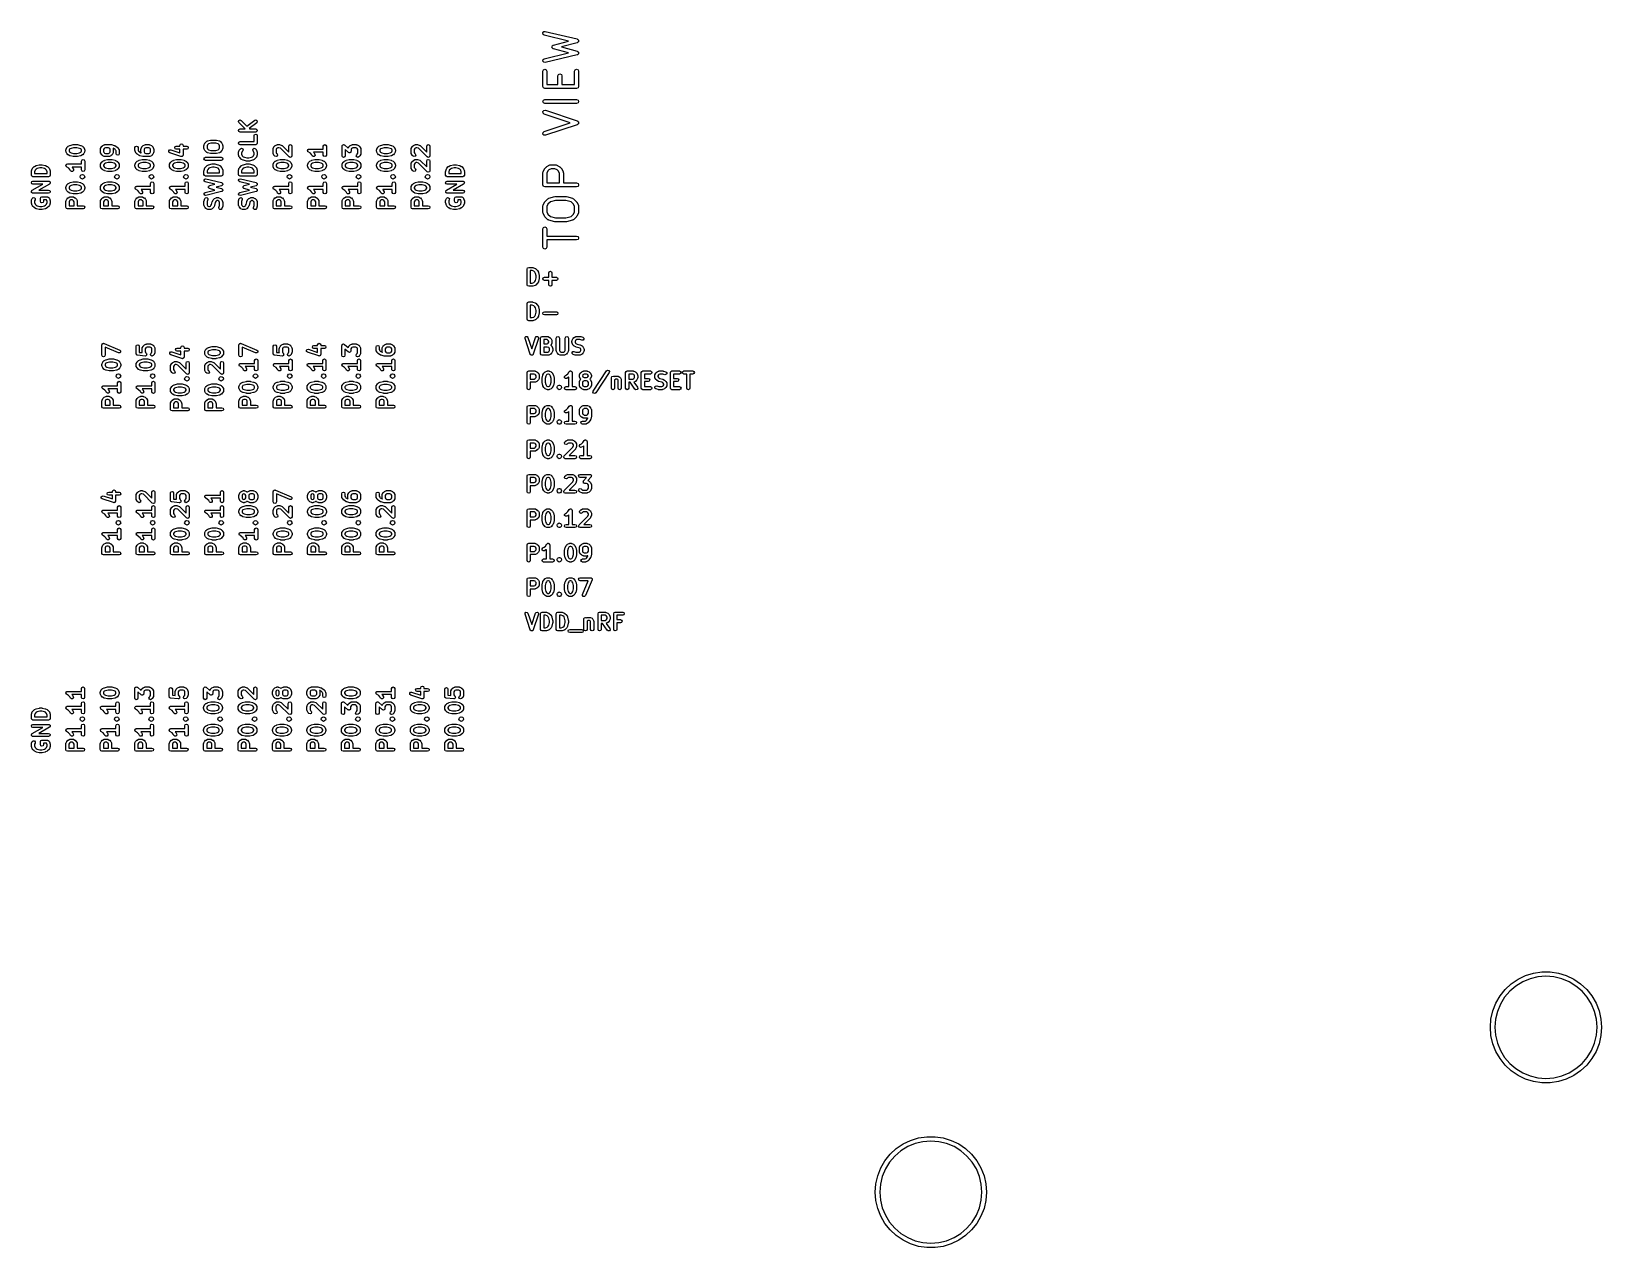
# Model space of a CAD drawing. Extents: x 39 to 89.1, y -126.8 to -88.
import ezdxf

# ---------------------------------------------------------------- set-up
doc = ezdxf.new("R2010")
doc.units = 0
doc.layers.add('BLACK', color=7, linetype='CONTINUOUS')

msp = doc.modelspace()

# ---------------------------------------------------------------- linework, layer by layer
at = {"layer": 'BLACK', "linetype": 'CONTINUOUS'}
for p, q in [((55.2751, -88.0642), (55.3036, -88.0248)), ((55.2828, -88.1122), (55.2751, -88.0642)), ((55.3222, -88.1407), (55.2828, -88.1122)), ((55.3036, -88.0248), (55.3516, -88.0171)), ((56.0934, -88.3243), (55.3222, -88.1407)), ((55.3516, -88.0171), (56.3676, -88.259)), ((55.5658, -88.498), (55.5711, -88.4911)), ((55.568, -88.5143), (55.5658, -88.498)), ((55.5658, -88.5307), (55.568, -88.5143)), ((55.5711, -88.5376), (55.5658, -88.5307)), ((55.5711, -88.4911), (55.5722, -88.4825)), ((55.5722, -88.5462), (55.5711, -88.5376)), ((55.5722, -88.4825), (55.5853, -88.4725)), ((55.5853, -88.5562), (55.5722, -88.5462)), ((55.5853, -88.4725), (55.5953, -88.4594)), ((55.5953, -88.5693), (55.5853, -88.5562)), ((55.5953, -88.4594), (55.6039, -88.4582)), ((55.6039, -88.5704), (55.5953, -88.5693)), ((55.6039, -88.4582), (55.6108, -88.453)), ((55.6108, -88.5757), (55.6039, -88.5704)), ((55.6108, -88.453), (56.0934, -88.3243)), ((56.0934, -88.7044), (55.6108, -88.5757)), ((56.3692, -88.3822), (55.8736, -88.5143)), ((55.8736, -88.5143), (56.3692, -88.6465)), ((56.3676, -88.259), (56.3753, -88.2646)), ((56.3768, -88.3764), (56.3692, -88.3822)), ((56.3692, -88.6465), (56.3768, -88.6523)), ((56.3753, -88.2646), (56.3847, -88.2659)), ((56.3862, -88.3749), (56.3768, -88.3764)), ((56.3768, -88.6523), (56.3862, -88.6538)), ((56.3847, -88.2659), (56.3942, -88.2783)), ((56.3954, -88.3622), (56.3862, -88.3749)), ((56.3862, -88.6538), (56.3954, -88.6665)), ((56.3942, -88.2783), (56.407, -88.2875)), ((56.4078, -88.3526), (56.3954, -88.3622)), ((56.3954, -88.6665), (56.4078, -88.676)), ((56.407, -88.2875), (56.4085, -88.2969)), ((56.4091, -88.3432), (56.4078, -88.3526)), ((56.4078, -88.676), (56.4091, -88.6855)), ((56.4085, -88.2969), (56.4142, -88.3045)), ((56.4146, -88.3355), (56.4091, -88.3432)), ((56.4142, -88.3045), (56.4122, -88.32)), ((56.4122, -88.32), (56.4146, -88.3355)), ((55.2751, -88.9645), (55.2828, -88.9165)), ((55.3036, -89.0039), (55.2751, -88.9645)), ((55.2828, -88.9165), (55.3222, -88.888)), ((55.3516, -89.0115), (55.3036, -89.0039)), ((55.3222, -88.888), (56.0934, -88.7044)), ((56.3676, -88.7696), (55.3516, -89.0115)), ((56.3753, -88.7641), (56.3676, -88.7696)), ((56.3847, -88.7628), (56.3753, -88.7641)), ((56.3942, -88.7504), (56.3847, -88.7628)), ((56.407, -88.7411), (56.3942, -88.7504)), ((56.4085, -88.7318), (56.407, -88.7411)), ((56.4142, -88.7242), (56.4085, -88.7318)), ((56.4091, -88.6855), (56.4146, -88.6932)), ((56.4146, -88.6932), (56.4122, -88.7087)), ((56.4122, -88.7087), (56.4142, -88.7242)), ((55.2734, -89.2884), (55.292, -89.2435)), ((55.2734, -89.7722), (55.2734, -89.2884)), ((55.292, -89.2435), (55.3369, -89.2249)), ((55.3369, -89.2249), (55.3818, -89.2435)), ((55.3818, -89.2435), (55.4004, -89.2884)), ((55.4004, -89.2884), (55.4004, -89.7087)), ((55.7572, -89.4336), (55.7758, -89.3887)), ((55.7572, -89.7087), (55.7572, -89.4336)), ((55.7758, -89.3887), (55.8207, -89.3701)), ((55.8207, -89.3701), (55.8656, -89.3887)), ((55.8656, -89.3887), (55.8842, -89.4336)), ((55.8842, -89.4336), (55.8842, -89.7087)), ((56.2894, -89.2884), (56.308, -89.2435)), ((56.2894, -89.7087), (56.2894, -89.2884)), ((56.308, -89.2435), (56.3529, -89.2249)), ((56.3529, -89.2249), (56.3978, -89.2435)), ((56.3978, -89.2435), (56.4164, -89.2884)), ((56.4164, -89.2884), (56.4164, -89.7722)), ((55.292, -89.8171), (55.2734, -89.7722)), ((55.2734, -89.7722), (55.2734, -89.7722)), ((55.3369, -89.8357), (55.292, -89.8171)), ((55.8207, -89.8357), (55.3369, -89.8357)), ((55.4004, -89.7087), (55.7572, -89.7087)), ((56.3529, -89.8357), (55.8207, -89.8357)), ((55.8842, -89.7087), (56.2894, -89.7087)), ((56.3978, -89.8171), (56.3529, -89.8357)), ((56.4164, -89.7722), (56.3978, -89.8171)), ((55.2734, -90.2561), (55.292, -90.2112)), ((55.292, -90.301), (55.2734, -90.2561)), ((55.2766, -90.5746), (55.3085, -90.5379)), ((55.2801, -90.6231), (55.2766, -90.5746)), ((55.3168, -90.655), (55.2801, -90.6231)), ((55.292, -90.2112), (55.3369, -90.1926)), ((55.3369, -90.3196), (55.292, -90.301)), ((55.3085, -90.5379), (55.357, -90.5345)), ((56.1521, -90.9334), (55.3168, -90.655)), ((55.3369, -90.1926), (56.3529, -90.1926)), ((56.3529, -90.3196), (55.3369, -90.3196)), ((55.357, -90.5345), (56.373, -90.8731)), ((56.3529, -90.1926), (56.3978, -90.2112)), ((56.3978, -90.301), (56.3529, -90.3196)), ((56.3978, -90.2112), (56.4164, -90.2561)), ((56.4164, -90.2561), (56.3978, -90.301)), ((45.564, -90.8919), (45.5786, -90.8566)), ((45.5786, -90.9273), (45.564, -90.8919)), ((45.564, -91.1776), (45.5786, -91.1423)), ((45.5786, -91.213), (45.564, -91.1776)), ((45.5786, -90.8566), (45.614, -90.8419)), ((45.779, -91.1276), (45.5786, -90.9273)), ((45.5786, -91.1423), (45.614, -91.1276)), ((45.614, -90.8419), (45.6493, -90.8566)), ((45.614, -91.1276), (45.779, -91.1276)), ((45.6493, -90.8566), (45.8329, -91.0402)), ((45.8329, -91.0402), (46.084, -90.8519)), ((46.144, -90.9319), (45.9044, -91.1116)), ((45.9044, -91.1116), (45.9204, -91.1276)), ((45.9204, -91.1276), (46.114, -91.1276)), ((46.084, -90.8519), (46.121, -90.8424)), ((46.114, -91.1276), (46.1493, -91.1423)), ((46.121, -90.8424), (46.154, -90.8619)), ((46.1635, -90.899), (46.144, -90.9319)), ((46.1493, -91.1423), (46.164, -91.1776)), ((46.164, -91.1776), (46.1493, -91.213)), ((46.154, -90.8619), (46.1635, -90.899)), ((55.3168, -91.2118), (56.1521, -90.9334)), ((56.373, -90.9936), (55.357, -91.3323)), ((56.373, -90.8731), (56.3765, -90.8763)), ((56.3765, -90.9905), (56.373, -90.9936)), ((56.3765, -90.8763), (56.3813, -90.8766)), ((56.3813, -90.9902), (56.3765, -90.9905)), ((56.3813, -90.8766), (56.3945, -90.8918)), ((56.3945, -90.975), (56.3813, -90.9902)), ((56.3945, -90.8918), (56.4097, -90.905)), ((56.4097, -90.9618), (56.3945, -90.975)), ((56.4097, -90.905), (56.41, -90.9097)), ((56.41, -90.9571), (56.4097, -90.9618)), ((56.41, -90.9097), (56.4131, -90.9133)), ((56.4131, -90.9535), (56.41, -90.9571)), ((56.4131, -90.9133), (56.4117, -90.9334)), ((56.4117, -90.9334), (56.4131, -90.9535)), ((40.1192, -91.6899), (40.1268, -91.6868)), ((40.1268, -91.6868), (40.1321, -91.6805)), ((40.1321, -91.6805), (40.1798, -91.6567)), ((40.1798, -91.6567), (40.1854, -91.6563)), ((40.1854, -91.6563), (40.19, -91.653)), ((40.19, -91.653), (40.2852, -91.6291)), ((40.2852, -91.6291), (40.2915, -91.6301)), ((40.2915, -91.6301), (40.2974, -91.6276)), ((40.2974, -91.6276), (40.4164, -91.6276)), ((40.4164, -91.6276), (40.4223, -91.6301)), ((40.4223, -91.6301), (40.4285, -91.6291)), ((40.4285, -91.6291), (40.5238, -91.653)), ((40.5238, -91.653), (40.5283, -91.6563)), ((40.5283, -91.6563), (40.534, -91.6567)), ((40.534, -91.6567), (40.5816, -91.6805)), ((40.5816, -91.6805), (40.587, -91.6868)), ((40.587, -91.6868), (40.5946, -91.6899)), ((41.1968, -91.6899), (41.2206, -91.6661)), ((41.2206, -91.6661), (41.2282, -91.663)), ((41.2282, -91.663), (41.2336, -91.6567)), ((41.2336, -91.6567), (41.2812, -91.6329)), ((41.2812, -91.6329), (41.2928, -91.6321)), ((41.2928, -91.6321), (41.3035, -91.6276)), ((41.3035, -91.6276), (41.494, -91.6276)), ((41.494, -91.6276), (41.4999, -91.6301)), ((41.4999, -91.6301), (41.5061, -91.6291)), ((41.5061, -91.6291), (41.6014, -91.653)), ((41.6014, -91.653), (41.6084, -91.6582)), ((41.6084, -91.6582), (41.617, -91.6599)), ((41.617, -91.6599), (41.6884, -91.7075)), ((42.2744, -91.6899), (42.3097, -91.6753)), ((42.3097, -91.6753), (42.3451, -91.6899)), ((42.4887, -91.6899), (42.5125, -91.6661)), ((42.5125, -91.6661), (42.5201, -91.663)), ((42.5201, -91.663), (42.5255, -91.6567)), ((42.5255, -91.6567), (42.5731, -91.6329)), ((42.5731, -91.6329), (42.5847, -91.6321)), ((42.5847, -91.6321), (42.5954, -91.6276)), ((42.5954, -91.6276), (42.7145, -91.6276)), ((42.7145, -91.6276), (42.7252, -91.6321)), ((42.7252, -91.6321), (42.7368, -91.6329)), ((42.7368, -91.6329), (42.7845, -91.6567)), ((42.7845, -91.6567), (42.7899, -91.663)), ((42.7899, -91.663), (42.7975, -91.6661)), ((42.7975, -91.6661), (42.8213, -91.6899)), ((43.5424, -91.6899), (43.5778, -91.6753)), ((43.5778, -91.6753), (43.6945, -91.6753)), ((43.6945, -91.6538), (43.7091, -91.6185)), ((43.6945, -91.6753), (43.6945, -91.6538)), ((43.7091, -91.6185), (43.7445, -91.6038)), ((43.7445, -91.6038), (43.7798, -91.6185)), ((43.7798, -91.6185), (43.7945, -91.6538)), ((43.7945, -91.6538), (43.7945, -91.6753)), ((43.7945, -91.6753), (43.9111, -91.6753)), ((43.9111, -91.6753), (43.9465, -91.6899)), ((44.4626, -91.6538), (44.467, -91.6431)), ((44.4626, -91.7491), (44.4626, -91.6538)), ((44.467, -91.6431), (44.4678, -91.6315)), ((44.4678, -91.6315), (44.4916, -91.5839)), ((44.4916, -91.5839), (44.4979, -91.5785)), ((44.4979, -91.5785), (44.501, -91.5709)), ((44.501, -91.5709), (44.5486, -91.5232)), ((44.5486, -91.5232), (44.561, -91.5181)), ((44.561, -91.5181), (44.5719, -91.5101)), ((44.5775, -91.6358), (44.5626, -91.6656)), ((44.5626, -91.6656), (44.5626, -91.7373)), ((44.5719, -91.5101), (44.6671, -91.4863)), ((44.6095, -91.6037), (44.5775, -91.6358)), ((44.6854, -91.5848), (44.6095, -91.6037)), ((44.6671, -91.4863), (44.6734, -91.4872)), ((44.6734, -91.4872), (44.6792, -91.4848)), ((44.6792, -91.4848), (44.8459, -91.4848)), ((44.8397, -91.5848), (44.6854, -91.5848)), ((44.9156, -91.6037), (44.8397, -91.5848)), ((44.8459, -91.4848), (44.8517, -91.4872)), ((44.8517, -91.4872), (44.858, -91.4863)), ((44.858, -91.4863), (44.9532, -91.5101)), ((44.9476, -91.6358), (44.9156, -91.6037)), ((44.9626, -91.6656), (44.9476, -91.6358)), ((44.9532, -91.5101), (44.9641, -91.5181)), ((44.9626, -91.7373), (44.9626, -91.6656)), ((44.9641, -91.5181), (44.9765, -91.5232)), ((44.9765, -91.5232), (45.0241, -91.5709)), ((45.0241, -91.5709), (45.0272, -91.5785)), ((45.0272, -91.5785), (45.0335, -91.5839)), ((45.0335, -91.5839), (45.0573, -91.6315)), ((45.0573, -91.6315), (45.0581, -91.6431)), ((45.0581, -91.6431), (45.0626, -91.6538)), ((45.0626, -91.6538), (45.0626, -91.7491)), ((45.564, -91.5824), (45.5786, -91.5471)), ((45.5786, -91.6178), (45.564, -91.5824)), ((45.614, -91.2276), (45.5786, -91.213)), ((45.5786, -91.5471), (45.614, -91.5324)), ((45.614, -91.6324), (45.5786, -91.6178)), ((45.8997, -91.2276), (45.614, -91.2276)), ((45.614, -91.5324), (46.064, -91.5324)), ((46.114, -91.6324), (45.614, -91.6324)), ((46.114, -91.2276), (45.8997, -91.2276)), ((46.064, -91.3443), (46.0786, -91.309)), ((46.064, -91.5324), (46.064, -91.3443)), ((46.0786, -91.309), (46.114, -91.2943)), ((46.1493, -91.213), (46.114, -91.2276)), ((46.114, -91.2943), (46.1493, -91.309)), ((46.1493, -91.6178), (46.114, -91.6324)), ((46.1493, -91.309), (46.164, -91.3443)), ((46.164, -91.5824), (46.1493, -91.6178)), ((46.164, -91.3443), (46.164, -91.5824)), ((46.7038, -91.6899), (46.7276, -91.6661)), ((46.7276, -91.6661), (46.7352, -91.663)), ((46.7352, -91.663), (46.7406, -91.6567)), ((46.7406, -91.6567), (46.7883, -91.6329)), ((46.7883, -91.6329), (46.7999, -91.6321)), ((46.7999, -91.6321), (46.8106, -91.6276)), ((46.8106, -91.6276), (46.8582, -91.6276)), ((46.8582, -91.6276), (46.8658, -91.6308)), ((46.8658, -91.6308), (46.874, -91.6302)), ((46.874, -91.6302), (46.9455, -91.654)), ((46.9455, -91.654), (46.9543, -91.6616)), ((46.9543, -91.6616), (46.965, -91.6661)), ((46.965, -91.6661), (47.1654, -91.8665)), ((47.1654, -91.6776), (47.18, -91.6423)), ((47.1654, -91.8665), (47.1654, -91.6776)), ((47.18, -91.6423), (47.2154, -91.6276)), ((47.2154, -91.6276), (47.2507, -91.6423)), ((47.2507, -91.6423), (47.2654, -91.6776)), ((47.2654, -91.6776), (47.2654, -91.9872)), ((48.2668, -91.6776), (48.2814, -91.6423)), ((48.2668, -91.7705), (48.2668, -91.6776)), ((48.2814, -91.6423), (48.3168, -91.6276)), ((48.3168, -91.6276), (48.3522, -91.6423)), ((48.3522, -91.6423), (48.3668, -91.6776)), ((48.3668, -91.6776), (48.3668, -91.9634)), ((48.8682, -91.6776), (48.8749, -91.6614)), ((48.8682, -91.9872), (48.8682, -91.6776)), ((48.8749, -91.6614), (48.8806, -91.6447)), ((48.8806, -91.6447), (48.8822, -91.6439)), ((48.8822, -91.6439), (48.8829, -91.6423)), ((48.8829, -91.6423), (48.8991, -91.6356)), ((48.8991, -91.6356), (48.9149, -91.6278)), ((48.9149, -91.6278), (48.9166, -91.6283)), ((48.9166, -91.6283), (48.9182, -91.6276)), ((48.9182, -91.6276), (48.9345, -91.6344)), ((48.9345, -91.6344), (48.9511, -91.64)), ((48.9511, -91.64), (49.0681, -91.7423)), ((49.0971, -91.6899), (49.121, -91.6661)), ((49.121, -91.6661), (49.1286, -91.663)), ((49.1286, -91.663), (49.1339, -91.6567)), ((49.1339, -91.6567), (49.1816, -91.6329)), ((49.1816, -91.6329), (49.1932, -91.6321)), ((49.1932, -91.6321), (49.2039, -91.6276)), ((49.2039, -91.6276), (49.323, -91.6276)), ((49.323, -91.6276), (49.3337, -91.6321)), ((49.3337, -91.6321), (49.3453, -91.6329)), ((49.3453, -91.6329), (49.393, -91.6567)), ((49.393, -91.6567), (49.3983, -91.663)), ((49.3983, -91.663), (49.4059, -91.6661)), ((49.4059, -91.6661), (49.4298, -91.6899)), ((50.0319, -91.6899), (50.0395, -91.6868)), ((50.0395, -91.6868), (50.0449, -91.6805)), ((50.0449, -91.6805), (50.0925, -91.6567)), ((50.0925, -91.6567), (50.0982, -91.6563)), ((50.0982, -91.6563), (50.1027, -91.653)), ((50.1027, -91.653), (50.198, -91.6291)), ((50.198, -91.6291), (50.2042, -91.6301)), ((50.2042, -91.6301), (50.2101, -91.6276)), ((50.2101, -91.6276), (50.3291, -91.6276)), ((50.3291, -91.6276), (50.335, -91.6301)), ((50.335, -91.6301), (50.3413, -91.6291)), ((50.3413, -91.6291), (50.4365, -91.653)), ((50.4365, -91.653), (50.4411, -91.6563)), ((50.4411, -91.6563), (50.4467, -91.6567)), ((50.4467, -91.6567), (50.4944, -91.6805)), ((50.4944, -91.6805), (50.4998, -91.6868)), ((50.4998, -91.6868), (50.5074, -91.6899)), ((51.1095, -91.6899), (51.1333, -91.6661)), ((51.1333, -91.6661), (51.1409, -91.663)), ((51.1409, -91.663), (51.1463, -91.6567)), ((51.1463, -91.6567), (51.1939, -91.6329)), ((51.1939, -91.6329), (51.2055, -91.6321)), ((51.2055, -91.6321), (51.2163, -91.6276)), ((51.2163, -91.6276), (51.2639, -91.6276)), ((51.2639, -91.6276), (51.2715, -91.6308)), ((51.2715, -91.6308), (51.2797, -91.6302)), ((51.2797, -91.6302), (51.3511, -91.654)), ((51.3511, -91.654), (51.3599, -91.6616)), ((51.3599, -91.6616), (51.3707, -91.6661)), ((51.3707, -91.6661), (51.571, -91.8665)), ((51.571, -91.6776), (51.5857, -91.6423)), ((51.571, -91.8665), (51.571, -91.6776)), ((51.5857, -91.6423), (51.621, -91.6276)), ((51.621, -91.6276), (51.6564, -91.6423)), ((51.6564, -91.6423), (51.671, -91.6776)), ((51.671, -91.6776), (51.671, -91.9872)), ((55.2766, -91.2921), (55.2801, -91.2437)), ((55.3085, -91.3289), (55.2766, -91.2921)), ((55.2801, -91.2437), (55.3168, -91.2118)), ((55.357, -91.3323), (55.3085, -91.3289)), ((40.0569, -91.7967), (40.0613, -91.7859)), ((40.0569, -91.8443), (40.0569, -91.7967)), ((40.0613, -91.8551), (40.0569, -91.8443)), ((40.0613, -91.7859), (40.0622, -91.7743)), ((40.0622, -91.8667), (40.0613, -91.8551)), ((40.0622, -91.7743), (40.086, -91.7267)), ((40.086, -91.9143), (40.0622, -91.8667)), ((40.086, -91.7267), (40.0922, -91.7213)), ((40.0922, -91.9197), (40.086, -91.9143)), ((40.0922, -91.7213), (40.0953, -91.7137)), ((40.0953, -91.9273), (40.0922, -91.9197)), ((40.0953, -91.7137), (40.1192, -91.6899)), ((40.1192, -91.9511), (40.0953, -91.9273)), ((40.1268, -91.9542), (40.1192, -91.9511)), ((40.1321, -91.9605), (40.1268, -91.9542)), ((40.1798, -91.9843), (40.1321, -91.9605)), ((40.1718, -91.7787), (40.1569, -91.8085)), ((40.1569, -91.8085), (40.1569, -91.8325)), ((40.1569, -91.8325), (40.1718, -91.8623)), ((40.1841, -91.7664), (40.1718, -91.7787)), ((40.1718, -91.8623), (40.1841, -91.8747)), ((40.1854, -91.9847), (40.1798, -91.9843)), ((40.2196, -91.7486), (40.1841, -91.7664)), ((40.1841, -91.8747), (40.2196, -91.8924)), ((40.19, -91.9881), (40.1854, -91.9847)), ((40.2852, -92.0119), (40.19, -91.9881)), ((40.3035, -91.7276), (40.2196, -91.7486)), ((40.2196, -91.8924), (40.3035, -91.9134)), ((40.2915, -92.0109), (40.2852, -92.0119)), ((40.2974, -92.0134), (40.2915, -92.0109)), ((40.4164, -92.0134), (40.2974, -92.0134)), ((40.4103, -91.7276), (40.3035, -91.7276)), ((40.3035, -91.9134), (40.4103, -91.9134)), ((40.4942, -91.7486), (40.4103, -91.7276)), ((40.4103, -91.9134), (40.4942, -91.8924)), ((40.4223, -92.0109), (40.4164, -92.0134)), ((40.4285, -92.0119), (40.4223, -92.0109)), ((40.5238, -91.9881), (40.4285, -92.0119)), ((40.5297, -91.7664), (40.4942, -91.7486)), ((40.4942, -91.8924), (40.5297, -91.8747)), ((40.5283, -91.9847), (40.5238, -91.9881)), ((40.534, -91.9843), (40.5283, -91.9847)), ((40.542, -91.7787), (40.5297, -91.7664)), ((40.5297, -91.8747), (40.542, -91.8623)), ((40.5816, -91.9605), (40.534, -91.9843)), ((40.5569, -91.8085), (40.542, -91.7787)), ((40.542, -91.8623), (40.5569, -91.8325)), ((40.5569, -91.8325), (40.5569, -91.8085)), ((40.5569, -92.1538), (40.5715, -92.1185)), ((40.5569, -92.2467), (40.5569, -92.1538)), ((40.5715, -92.1185), (40.6069, -92.1038)), ((40.587, -91.9542), (40.5816, -91.9605)), ((40.5946, -91.9511), (40.587, -91.9542)), ((40.5946, -91.6899), (40.6184, -91.7137)), ((40.6184, -91.9273), (40.5946, -91.9511)), ((40.6069, -92.1038), (40.6422, -92.1185)), ((40.6184, -91.7137), (40.6216, -91.7213)), ((40.6216, -91.9197), (40.6184, -91.9273)), ((40.6216, -91.7213), (40.6278, -91.7267)), ((40.6278, -91.9143), (40.6216, -91.9197)), ((40.6278, -91.7267), (40.6516, -91.7743)), ((40.6516, -91.8667), (40.6278, -91.9143)), ((40.6422, -92.1185), (40.6569, -92.1538)), ((40.6516, -91.7743), (40.6524, -91.7859)), ((40.6524, -91.8551), (40.6516, -91.8667)), ((40.6524, -91.7859), (40.6569, -91.7967)), ((40.6569, -91.8443), (40.6524, -91.8551)), ((40.6569, -91.7967), (40.6569, -91.8443)), ((40.6569, -92.1538), (40.6569, -92.4396)), ((41.1583, -91.7729), (41.1628, -91.7621)), ((41.1583, -91.8681), (41.1583, -91.7729)), ((41.1628, -91.8789), (41.1583, -91.8681)), ((41.1628, -91.7621), (41.1636, -91.7505)), ((41.1636, -91.8905), (41.1628, -91.8789)), ((41.1636, -91.7505), (41.1874, -91.7029)), ((41.1874, -91.9381), (41.1636, -91.8905)), ((41.1874, -91.7029), (41.1936, -91.6975)), ((41.1936, -91.9435), (41.1874, -91.9381)), ((41.1936, -91.6975), (41.1968, -91.6899)), ((41.1968, -91.9511), (41.1936, -91.9435)), ((41.1936, -92.1975), (41.1968, -92.1899)), ((41.2206, -91.9749), (41.1968, -91.9511)), ((41.1968, -92.1899), (41.2206, -92.1661)), ((41.2282, -91.9781), (41.2206, -91.9749)), ((41.2206, -92.1661), (41.2282, -92.163)), ((41.2336, -91.9843), (41.2282, -91.9781)), ((41.2282, -92.163), (41.2336, -92.1567)), ((41.2812, -92.0081), (41.2336, -91.9843)), ((41.2336, -92.1567), (41.2812, -92.1329)), ((41.2732, -91.7549), (41.2583, -91.7847)), ((41.2583, -91.7847), (41.2583, -91.8563)), ((41.2583, -91.8563), (41.2732, -91.8861)), ((41.2855, -91.7426), (41.2732, -91.7549)), ((41.2732, -91.8861), (41.2855, -91.8985)), ((41.2928, -92.0089), (41.2812, -92.0081)), ((41.2812, -92.1329), (41.2869, -92.1325)), ((41.3153, -91.7276), (41.2855, -91.7426)), ((41.2855, -91.8985), (41.3153, -91.9134)), ((41.2869, -92.1325), (41.2914, -92.1291)), ((41.2914, -92.1291), (41.3867, -92.1053)), ((41.3035, -92.0134), (41.2928, -92.0089)), ((41.4226, -92.0134), (41.3035, -92.0134)), ((41.4108, -91.7276), (41.3153, -91.7276)), ((41.3153, -91.9134), (41.4108, -91.9134)), ((41.3867, -92.1053), (41.3929, -92.1063)), ((41.3929, -92.1063), (41.3988, -92.1038)), ((41.3988, -92.1038), (41.5178, -92.1038)), ((41.4406, -91.7426), (41.4108, -91.7276)), ((41.4108, -91.9134), (41.4406, -91.8985)), ((41.4333, -92.0089), (41.4226, -92.0134)), ((41.445, -92.0081), (41.4333, -92.0089)), ((41.4529, -91.7549), (41.4406, -91.7426)), ((41.4406, -91.8985), (41.4529, -91.8861)), ((41.4926, -91.9843), (41.445, -92.0081)), ((41.4678, -91.7847), (41.4529, -91.7549)), ((41.4529, -91.8861), (41.4678, -91.8563)), ((41.4678, -91.8563), (41.4678, -91.7847)), ((41.498, -91.9781), (41.4926, -91.9843)), ((41.5056, -91.9749), (41.498, -91.9781)), ((41.5294, -91.9511), (41.5056, -91.9749)), ((41.5178, -92.1038), (41.5237, -92.1063)), ((41.5237, -92.1063), (41.53, -92.1053)), ((41.5325, -91.9435), (41.5294, -91.9511)), ((41.53, -92.1053), (41.6252, -92.1291)), ((41.5387, -91.9381), (41.5325, -91.9435)), ((41.5626, -91.8905), (41.5387, -91.9381)), ((41.5687, -91.7479), (41.5601, -91.7457)), ((41.5601, -91.7457), (41.5626, -91.7505)), ((41.5626, -91.7505), (41.5634, -91.7621)), ((41.5634, -91.8789), (41.5626, -91.8905)), ((41.5634, -91.7621), (41.5678, -91.7729)), ((41.5678, -91.8681), (41.5634, -91.8789)), ((41.5678, -91.7729), (41.5678, -91.8681)), ((41.6288, -91.7879), (41.5687, -91.7479)), ((41.6252, -92.1291), (41.6298, -92.1325)), ((41.6434, -91.8025), (41.6288, -91.7879)), ((41.6298, -92.1325), (41.6354, -92.1329)), ((41.6354, -92.1329), (41.683, -92.1567)), ((41.6583, -91.8323), (41.6434, -91.8025)), ((41.6583, -91.9157), (41.6583, -91.8323)), ((41.673, -91.9511), (41.6583, -91.9157)), ((41.7083, -91.9657), (41.673, -91.9511)), ((41.683, -92.1567), (41.6884, -92.163)), ((41.6884, -91.7075), (41.6913, -91.7118)), ((41.6884, -92.163), (41.696, -92.1661)), ((41.6913, -91.7118), (41.696, -91.7137)), ((41.696, -91.7137), (41.7199, -91.7375)), ((41.696, -92.1661), (41.7199, -92.1899)), ((41.7437, -91.9511), (41.7083, -91.9657)), ((41.7199, -91.7375), (41.723, -91.7451)), ((41.7199, -92.1899), (41.723, -92.1975)), ((41.723, -91.7451), (41.7292, -91.7505)), ((41.7292, -91.7505), (41.753, -91.7981)), ((41.7583, -91.9157), (41.7437, -91.9511)), ((41.753, -91.7981), (41.7539, -91.8098)), ((41.7539, -91.8098), (41.7583, -91.8205)), ((41.7583, -91.8205), (41.7583, -91.9157)), ((42.2597, -91.7253), (42.2744, -91.6899)), ((42.2597, -91.8205), (42.2597, -91.7253)), ((42.2642, -91.8313), (42.2597, -91.8205)), ((42.265, -91.8429), (42.2642, -91.8313)), ((42.2888, -91.8905), (42.265, -91.8429)), ((42.295, -91.8959), (42.2888, -91.8905)), ((42.2982, -91.9035), (42.295, -91.8959)), ((42.295, -92.1975), (42.2982, -92.1899)), ((42.322, -91.9273), (42.2982, -91.9035)), ((42.2982, -92.1899), (42.322, -92.1661)), ((42.3267, -91.9293), (42.322, -91.9273)), ((42.322, -92.1661), (42.3296, -92.163)), ((42.3296, -91.9335), (42.3267, -91.9293)), ((42.401, -91.9812), (42.3296, -91.9335)), ((42.3296, -92.163), (42.335, -92.1567)), ((42.335, -92.1567), (42.3826, -92.1329)), ((42.3451, -91.6899), (42.3597, -91.7253)), ((42.3597, -91.7253), (42.3597, -91.8087)), ((42.3597, -91.8087), (42.3746, -91.8385)), ((42.3746, -91.8385), (42.3892, -91.8531)), ((42.3826, -92.1329), (42.3883, -92.1325)), ((42.3883, -92.1325), (42.3928, -92.1291)), ((42.3892, -91.8531), (42.4493, -91.8931)), ((42.3928, -92.1291), (42.4881, -92.1053)), ((42.4096, -91.9829), (42.401, -91.9812)), ((42.4166, -91.9881), (42.4096, -91.9829)), ((42.5119, -92.0119), (42.4166, -91.9881)), ((42.4493, -91.8931), (42.4579, -91.8953)), ((42.4502, -91.7729), (42.4547, -91.7621)), ((42.4502, -91.8681), (42.4502, -91.7729)), ((42.4547, -91.8789), (42.4502, -91.8681)), ((42.4547, -91.7621), (42.4555, -91.7505)), ((42.4555, -91.8905), (42.4547, -91.8789)), ((42.4555, -91.7505), (42.4793, -91.7029)), ((42.4579, -91.8953), (42.4555, -91.8905)), ((42.4793, -91.7029), (42.4855, -91.6975)), ((42.4855, -91.6975), (42.4887, -91.6899)), ((42.4881, -92.1053), (42.4943, -92.1063)), ((42.4943, -92.1063), (42.5002, -92.1038)), ((42.5002, -92.1038), (42.6192, -92.1038)), ((42.5181, -92.0109), (42.5119, -92.0119)), ((42.524, -92.0134), (42.5181, -92.0109)), ((42.7145, -92.0134), (42.524, -92.0134)), ((42.5651, -91.7549), (42.5502, -91.7847)), ((42.5502, -91.7847), (42.5502, -91.8563)), ((42.5502, -91.8563), (42.5651, -91.8861)), ((42.5774, -91.7426), (42.5651, -91.7549)), ((42.5651, -91.8861), (42.5774, -91.8985)), ((42.6072, -91.7276), (42.5774, -91.7426)), ((42.5774, -91.8985), (42.6072, -91.9134)), ((42.7027, -91.7276), (42.6072, -91.7276)), ((42.6072, -91.9134), (42.7027, -91.9134)), ((42.6192, -92.1038), (42.6251, -92.1063)), ((42.6251, -92.1063), (42.6314, -92.1053)), ((42.6314, -92.1053), (42.7266, -92.1291)), ((42.7325, -91.7426), (42.7027, -91.7276)), ((42.7027, -91.9134), (42.7325, -91.8985)), ((42.7252, -92.0089), (42.7145, -92.0134)), ((42.7368, -92.0081), (42.7252, -92.0089)), ((42.7266, -92.1291), (42.7312, -92.1325)), ((42.7312, -92.1325), (42.7368, -92.1329)), ((42.7448, -91.7549), (42.7325, -91.7426)), ((42.7325, -91.8985), (42.7448, -91.8861)), ((42.7845, -91.9843), (42.7368, -92.0081)), ((42.7368, -92.1329), (42.7845, -92.1567)), ((42.7597, -91.7847), (42.7448, -91.7549)), ((42.7448, -91.8861), (42.7597, -91.8563)), ((42.7597, -91.8563), (42.7597, -91.7847)), ((42.7899, -91.9781), (42.7845, -91.9843)), ((42.7845, -92.1567), (42.7899, -92.163)), ((42.7975, -91.9749), (42.7899, -91.9781)), ((42.7899, -92.163), (42.7975, -92.1661)), ((42.8213, -91.9511), (42.7975, -91.9749)), ((42.7975, -92.1661), (42.8213, -92.1899)), ((42.8213, -91.6899), (42.8244, -91.6975)), ((42.8244, -91.9435), (42.8213, -91.9511)), ((42.8213, -92.1899), (42.8244, -92.1975)), ((42.8244, -91.6975), (42.8306, -91.7029)), ((42.8306, -91.9381), (42.8244, -91.9435)), ((42.8306, -91.7029), (42.8544, -91.7505)), ((42.8544, -91.8905), (42.8306, -91.9381)), ((42.8544, -91.7505), (42.8553, -91.7621)), ((42.8553, -91.8789), (42.8544, -91.8905)), ((42.8553, -91.7621), (42.8597, -91.7729)), ((42.8597, -91.8681), (42.8553, -91.8789)), ((42.8597, -91.7729), (42.8597, -91.8681)), ((43.3399, -91.8285), (43.365, -91.7996)), ((43.3426, -91.8667), (43.3399, -91.8285)), ((43.3715, -91.8918), (43.3426, -91.8667)), ((43.365, -91.7996), (43.4031, -91.7969)), ((43.7287, -92.0108), (43.3715, -91.8918)), ((43.3964, -92.1975), (43.3996, -92.1899)), ((43.3996, -92.1899), (43.4234, -92.1661)), ((43.4031, -91.7969), (43.6945, -91.894)), ((43.4234, -92.1661), (43.431, -92.163)), ((43.431, -92.163), (43.4364, -92.1567)), ((43.4364, -92.1567), (43.484, -92.1329)), ((43.484, -92.1329), (43.4897, -92.1325)), ((43.4897, -92.1325), (43.4942, -92.1291)), ((43.4942, -92.1291), (43.5895, -92.1053)), ((43.5278, -91.7253), (43.5424, -91.6899)), ((43.5424, -91.7606), (43.5278, -91.7253)), ((43.5778, -91.7753), (43.5424, -91.7606)), ((43.6945, -91.7753), (43.5778, -91.7753)), ((43.5895, -92.1053), (43.5958, -92.1063)), ((43.5958, -92.1063), (43.6016, -92.1038)), ((43.6016, -92.1038), (43.7207, -92.1038)), ((43.6945, -91.894), (43.6945, -91.7753)), ((43.7207, -92.1038), (43.7265, -92.1063)), ((43.7265, -92.1063), (43.7328, -92.1053)), ((43.7369, -92.0102), (43.7287, -92.0108)), ((43.7328, -92.1053), (43.828, -92.1291)), ((43.7445, -92.0134), (43.7369, -92.0102)), ((43.7552, -92.0089), (43.7445, -92.0134)), ((43.7668, -92.0081), (43.7552, -92.0089)), ((43.7722, -92.0019), (43.7668, -92.0081)), ((43.7798, -91.9987), (43.7722, -92.0019)), ((43.7843, -91.988), (43.7798, -91.9987)), ((43.7919, -91.9792), (43.7843, -91.988)), ((43.7945, -91.9634), (43.7913, -91.971)), ((43.7913, -91.971), (43.7919, -91.9792)), ((43.9111, -91.7753), (43.7945, -91.7753)), ((43.7945, -91.7753), (43.7945, -91.9634)), ((43.828, -92.1291), (43.8326, -92.1325)), ((43.8326, -92.1325), (43.8383, -92.1329)), ((43.8383, -92.1329), (43.8859, -92.1567)), ((43.8859, -92.1567), (43.8913, -92.163)), ((43.8913, -92.163), (43.8989, -92.1661)), ((43.8989, -92.1661), (43.9227, -92.1899)), ((43.9465, -91.7606), (43.9111, -91.7753)), ((43.9227, -92.1899), (43.9258, -92.1975)), ((43.9465, -91.6899), (43.9611, -91.7253)), ((43.9611, -91.7253), (43.9465, -91.7606)), ((44.467, -91.7598), (44.4626, -91.7491)), ((44.4626, -92.0824), (44.4772, -92.0471)), ((44.4772, -92.1178), (44.4626, -92.0824)), ((44.4678, -91.7714), (44.467, -91.7598)), ((44.4916, -91.8191), (44.4678, -91.7714)), ((44.4772, -92.0471), (44.5126, -92.0324)), ((44.5126, -92.1324), (44.4772, -92.1178)), ((44.4979, -91.8244), (44.4916, -91.8191)), ((44.501, -91.8321), (44.4979, -91.8244)), ((44.5486, -91.8797), (44.501, -91.8321)), ((44.5126, -92.0324), (45.0126, -92.0324)), ((45.0126, -92.1324), (44.5126, -92.1324)), ((44.561, -91.8848), (44.5486, -91.8797)), ((44.5719, -91.8928), (44.561, -91.8848)), ((44.5626, -91.7373), (44.5775, -91.7671)), ((44.6671, -91.9166), (44.5719, -91.8928)), ((44.5775, -91.7671), (44.6095, -91.7992)), ((44.6095, -91.7992), (44.6854, -91.8181)), ((44.6734, -91.9157), (44.6671, -91.9166)), ((44.6792, -91.9181), (44.6734, -91.9157)), ((44.8459, -91.9181), (44.6792, -91.9181)), ((44.6854, -91.8181), (44.8397, -91.8181)), ((44.8397, -91.8181), (44.9156, -91.7992)), ((44.8517, -91.9157), (44.8459, -91.9181)), ((44.858, -91.9166), (44.8517, -91.9157)), ((44.9532, -91.8928), (44.858, -91.9166)), ((44.9156, -91.7992), (44.9476, -91.7671)), ((44.9476, -91.7671), (44.9626, -91.7373)), ((44.9641, -91.8848), (44.9532, -91.8928)), ((44.9765, -91.8797), (44.9641, -91.8848)), ((45.0241, -91.8321), (44.9765, -91.8797)), ((45.0126, -92.0324), (45.0479, -92.0471)), ((45.0479, -92.1178), (45.0126, -92.1324)), ((45.0272, -91.8244), (45.0241, -91.8321)), ((45.0335, -91.8191), (45.0272, -91.8244)), ((45.0573, -91.7714), (45.0335, -91.8191)), ((45.0479, -92.0471), (45.0626, -92.0824)), ((45.0626, -92.0824), (45.0479, -92.1178)), ((45.0581, -91.7598), (45.0573, -91.7714)), ((45.0626, -91.7491), (45.0581, -91.7598)), ((45.564, -91.8919), (45.5671, -91.8843)), ((45.564, -91.9396), (45.564, -91.8919)), ((45.5671, -91.9472), (45.564, -91.9396)), ((45.5665, -91.8761), (45.5903, -91.8047)), ((45.5671, -91.8843), (45.5665, -91.8761)), ((45.5665, -91.9554), (45.5671, -91.9472)), ((45.5903, -92.0268), (45.5665, -91.9554)), ((45.5903, -91.8047), (45.598, -91.7959)), ((45.598, -92.0356), (45.5903, -92.0268)), ((45.598, -91.7959), (45.6024, -91.7852)), ((45.6024, -92.0463), (45.598, -92.0356)), ((45.6024, -91.7852), (45.6262, -91.7613)), ((45.65, -92.094), (45.6024, -92.0463)), ((45.6262, -91.7613), (45.6616, -91.7467)), ((45.6576, -92.0971), (45.65, -92.094)), ((45.663, -92.1033), (45.6576, -92.0971)), ((45.6616, -91.7467), (45.6969, -91.7613)), ((45.7107, -92.1271), (45.663, -92.1033)), ((45.6815, -91.8475), (45.664, -91.9)), ((45.664, -91.9), (45.664, -91.9314)), ((45.664, -91.9314), (45.6815, -91.984)), ((45.6969, -91.8321), (45.6815, -91.8475)), ((45.6815, -91.984), (45.715, -92.0175)), ((45.6969, -91.7613), (45.7116, -91.7967)), ((45.7116, -91.7967), (45.6969, -91.8321)), ((45.7163, -92.1275), (45.7107, -92.1271)), ((45.715, -92.0175), (45.7505, -92.0352)), ((45.7209, -92.1309), (45.7163, -92.1275)), ((45.8161, -92.1547), (45.7209, -92.1309)), ((45.7505, -92.0352), (45.8344, -92.0562)), ((45.8224, -92.1538), (45.8161, -92.1547)), ((45.8283, -92.1562), (45.8224, -92.1538)), ((45.8997, -92.1562), (45.8283, -92.1562)), ((45.8344, -92.0562), (45.8935, -92.0562)), ((45.8935, -92.0562), (45.9775, -92.0352)), ((45.9055, -92.1538), (45.8997, -92.1562)), ((45.9118, -92.1547), (45.9055, -92.1538)), ((46.007, -92.1309), (45.9118, -92.1547)), ((45.9775, -92.0352), (46.0129, -92.0175)), ((46.0116, -92.1275), (46.007, -92.1309)), ((46.0173, -92.1271), (46.0116, -92.1275)), ((46.0129, -92.0175), (46.0465, -91.984)), ((46.0163, -91.7967), (46.031, -91.7613)), ((46.031, -91.8321), (46.0163, -91.7967)), ((46.0649, -92.1033), (46.0173, -92.1271)), ((46.031, -91.7613), (46.0663, -91.7467)), ((46.0465, -91.8475), (46.031, -91.8321)), ((46.064, -91.9), (46.0465, -91.8475)), ((46.0465, -91.984), (46.064, -91.9314)), ((46.064, -91.9314), (46.064, -91.9)), ((46.0703, -92.0971), (46.0649, -92.1033)), ((46.0663, -91.7467), (46.1017, -91.7613)), ((46.0779, -92.094), (46.0703, -92.0971)), ((46.1255, -92.0463), (46.0779, -92.094)), ((46.1017, -91.7613), (46.1255, -91.7851)), ((46.1255, -91.7851), (46.13, -91.7959)), ((46.13, -92.0356), (46.1255, -92.0463)), ((46.13, -91.7959), (46.1376, -91.8047)), ((46.1376, -92.0268), (46.13, -92.0356)), ((46.1376, -91.8047), (46.1614, -91.8761)), ((46.1614, -91.9554), (46.1376, -92.0268)), ((46.1614, -91.8761), (46.1608, -91.8843)), ((46.1608, -91.8843), (46.164, -91.8919)), ((46.164, -91.9396), (46.1608, -91.9472)), ((46.1608, -91.9472), (46.1614, -91.9554)), ((46.164, -91.8919), (46.164, -91.9396)), ((46.6654, -91.7729), (46.6698, -91.7621)), ((46.6654, -91.8919), (46.6654, -91.7729)), ((46.6698, -91.9027), (46.6654, -91.8919)), ((46.6698, -91.7621), (46.6707, -91.7505)), ((46.6707, -91.9143), (46.6698, -91.9027)), ((46.6707, -91.7505), (46.6945, -91.7029)), ((46.6945, -91.9619), (46.6707, -91.9143)), ((46.6945, -91.7029), (46.7007, -91.6975)), ((46.7007, -91.9673), (46.6945, -91.9619)), ((46.7007, -91.6975), (46.7038, -91.6899)), ((46.7038, -91.9749), (46.7007, -91.9673)), ((46.7007, -92.1975), (46.7038, -92.1899)), ((46.7276, -91.9987), (46.7038, -91.9749)), ((46.7038, -92.1899), (46.7276, -92.1661)), ((46.763, -92.0134), (46.7276, -91.9987)), ((46.7276, -92.1661), (46.7352, -92.163)), ((46.7352, -92.163), (46.7406, -92.1567)), ((46.7406, -92.1567), (46.7883, -92.1329)), ((46.7984, -91.9987), (46.763, -92.0134)), ((46.7803, -91.7549), (46.7654, -91.7847)), ((46.7654, -91.7847), (46.7654, -91.8801)), ((46.7654, -91.8801), (46.7803, -91.9099)), ((46.7926, -91.7426), (46.7803, -91.7549)), ((46.7803, -91.9099), (46.7984, -91.928)), ((46.7883, -92.1329), (46.7939, -92.1325)), ((46.8224, -91.7276), (46.7926, -91.7426)), ((46.7939, -92.1325), (46.7985, -92.1291)), ((46.7984, -91.928), (46.813, -91.9634)), ((46.813, -91.9634), (46.7984, -91.9987)), ((46.7985, -92.1291), (46.8937, -92.1053)), ((46.8501, -91.7276), (46.8224, -91.7276)), ((46.9027, -91.7452), (46.8501, -91.7276)), ((46.8937, -92.1053), (46.9, -92.1063)), ((46.9, -92.1063), (46.9059, -92.1038)), ((47.18, -92.0225), (46.9027, -91.7452)), ((46.9059, -92.1038), (47.0249, -92.1038)), ((47.0249, -92.1038), (47.0308, -92.1063)), ((47.0308, -92.1063), (47.037, -92.1053)), ((47.037, -92.1053), (47.1323, -92.1291)), ((47.1323, -92.1291), (47.1368, -92.1325)), ((47.1368, -92.1325), (47.1425, -92.1329)), ((47.1425, -92.1329), (47.1901, -92.1567)), ((47.2154, -92.0372), (47.18, -92.0225)), ((47.1901, -92.1567), (47.1955, -92.163)), ((47.1955, -92.163), (47.2031, -92.1661)), ((47.2031, -92.1661), (47.2269, -92.1899)), ((47.2507, -92.0225), (47.2154, -92.0372)), ((47.2269, -92.1899), (47.2301, -92.1975)), ((47.2654, -91.9872), (47.2507, -92.0225)), ((47.7668, -91.8205), (47.7724, -91.8071)), ((47.7688, -91.8253), (47.7668, -91.8205)), ((47.7678, -91.8303), (47.7688, -91.8253)), ((47.7759, -91.8424), (47.7678, -91.8303)), ((47.7724, -91.8071), (47.7752, -91.7928)), ((47.7752, -91.7928), (47.7795, -91.7899)), ((47.7814, -91.8559), (47.7759, -91.8424)), ((47.7795, -91.7899), (47.7814, -91.7852)), ((47.7814, -91.7852), (47.7949, -91.7796)), ((47.7862, -91.8578), (47.7814, -91.8559)), ((47.7891, -91.8621), (47.7862, -91.8578)), ((47.8564, -91.907), (47.7891, -91.8621)), ((47.7949, -91.7796), (47.807, -91.7715)), ((47.8021, -92.1975), (47.8053, -92.1899)), ((47.8053, -92.1899), (47.8291, -92.1661)), ((47.807, -91.7715), (47.812, -91.7725)), ((47.812, -91.7725), (47.8168, -91.7705)), ((47.8168, -91.7705), (48.2668, -91.7705)), ((47.8291, -92.1661), (47.8367, -92.163)), ((47.8367, -92.163), (47.8421, -92.1567)), ((47.8421, -92.1567), (47.8897, -92.1329)), ((47.8947, -91.9454), (47.8564, -91.907)), ((47.8897, -92.1329), (47.8953, -92.1325)), ((47.9149, -91.9857), (47.8947, -91.9454)), ((47.8953, -92.1325), (47.8999, -92.1291)), ((47.8999, -92.1291), (47.9951, -92.1053)), ((47.9438, -92.0108), (47.9149, -91.9857)), ((47.982, -92.0081), (47.9438, -92.0108)), ((48.2668, -91.8705), (47.9613, -91.8705)), ((47.9613, -91.8705), (47.9712, -91.8804)), ((47.9712, -91.8804), (47.9743, -91.888)), ((47.9743, -91.888), (47.9806, -91.8934)), ((47.9806, -91.8934), (48.0044, -91.941)), ((48.0071, -91.9792), (47.982, -92.0081)), ((47.9951, -92.1053), (48.0014, -92.1063)), ((48.0014, -92.1063), (48.0073, -92.1038)), ((48.0044, -91.941), (48.0071, -91.9792)), ((48.0073, -92.1038), (48.1263, -92.1038)), ((48.1263, -92.1038), (48.1322, -92.1063)), ((48.1322, -92.1063), (48.1384, -92.1053)), ((48.1384, -92.1053), (48.2337, -92.1291)), ((48.2337, -92.1291), (48.2382, -92.1325)), ((48.2382, -92.1325), (48.2439, -92.1329)), ((48.2439, -92.1329), (48.2915, -92.1567)), ((48.2668, -91.9634), (48.2668, -91.8705)), ((48.2814, -91.9987), (48.2668, -91.9634)), ((48.3168, -92.0134), (48.2814, -91.9987)), ((48.2915, -92.1567), (48.2969, -92.163)), ((48.2969, -92.163), (48.3045, -92.1661)), ((48.3045, -92.1661), (48.3283, -92.1899)), ((48.3522, -91.9987), (48.3168, -92.0134)), ((48.3283, -92.1899), (48.3315, -92.1975)), ((48.3668, -91.9634), (48.3522, -91.9987)), ((48.8829, -92.0225), (48.8682, -91.9872)), ((48.9182, -92.0372), (48.8829, -92.0225)), ((48.9035, -92.1975), (48.9067, -92.1899)), ((48.9067, -92.1899), (48.9305, -92.1661)), ((48.9536, -92.0225), (48.9182, -92.0372)), ((48.9305, -92.1661), (48.9381, -92.163)), ((48.9381, -92.163), (48.9435, -92.1567)), ((48.9435, -92.1567), (48.9911, -92.1329)), ((48.9682, -91.9872), (48.9536, -92.0225)), ((49.0758, -91.8819), (48.9682, -91.7878)), ((48.9682, -91.7878), (48.9682, -91.9872)), ((48.9911, -92.1329), (48.9968, -92.1325)), ((48.9968, -92.1325), (49.0013, -92.1291)), ((49.0013, -92.1291), (49.0966, -92.1053)), ((49.0681, -91.7423), (49.0878, -91.7029)), ((49.0924, -91.8876), (49.0758, -91.8819)), ((49.0878, -91.7029), (49.094, -91.6975)), ((49.1087, -91.8943), (49.0924, -91.8876)), ((49.094, -91.6975), (49.0971, -91.6899)), ((49.0966, -92.1053), (49.1028, -92.1063)), ((49.1028, -92.1063), (49.1087, -92.1038)), ((49.1103, -91.8936), (49.1087, -91.8943)), ((49.1087, -92.1038), (49.2277, -92.1038)), ((49.112, -91.8942), (49.1103, -91.8936)), ((49.1278, -91.8864), (49.112, -91.8942)), ((49.144, -91.8797), (49.1278, -91.8864)), ((49.1447, -91.878), (49.144, -91.8797)), ((49.1463, -91.8772), (49.1447, -91.878)), ((49.152, -91.8606), (49.1463, -91.8772)), ((49.1587, -91.8443), (49.152, -91.8606)), ((49.1736, -91.7549), (49.1587, -91.7847)), ((49.1587, -91.7847), (49.1587, -91.8443)), ((49.1859, -91.7426), (49.1736, -91.7549)), ((49.2157, -91.7276), (49.1859, -91.7426)), ((49.3112, -91.7276), (49.2157, -91.7276)), ((49.2277, -92.1038), (49.2336, -92.1063)), ((49.2336, -92.1063), (49.2399, -92.1053)), ((49.2399, -92.1053), (49.3351, -92.1291)), ((49.341, -91.7426), (49.3112, -91.7276)), ((49.3206, -91.9872), (49.3352, -91.9518)), ((49.3352, -92.0225), (49.3206, -91.9872)), ((49.3351, -92.1291), (49.3397, -92.1325)), ((49.3352, -91.9518), (49.3533, -91.9337)), ((49.3706, -92.0372), (49.3352, -92.0225)), ((49.3397, -92.1325), (49.3453, -92.1329)), ((49.3533, -91.7549), (49.341, -91.7426)), ((49.3453, -92.1329), (49.393, -92.1567)), ((49.3682, -91.7847), (49.3533, -91.7549)), ((49.3533, -91.9337), (49.3682, -91.9039)), ((49.3682, -91.9039), (49.3682, -91.7847)), ((49.4059, -92.0225), (49.3706, -92.0372)), ((49.393, -92.1567), (49.3983, -92.163)), ((49.3983, -92.163), (49.4059, -92.1661)), ((49.4298, -91.9987), (49.4059, -92.0225)), ((49.4059, -92.1661), (49.4298, -92.1899)), ((49.4298, -91.6899), (49.4329, -91.6975)), ((49.4329, -91.9911), (49.4298, -91.9987)), ((49.4298, -92.1899), (49.4329, -92.1975)), ((49.4329, -91.6975), (49.4391, -91.7029)), ((49.4391, -91.9857), (49.4329, -91.9911)), ((49.4391, -91.7029), (49.4629, -91.7505)), ((49.4629, -91.9381), (49.4391, -91.9857)), ((49.4629, -91.7505), (49.4638, -91.7621)), ((49.4638, -91.9265), (49.4629, -91.9381)), ((49.4638, -91.7621), (49.4682, -91.7729)), ((49.4682, -91.9157), (49.4638, -91.9265)), ((49.4682, -91.7729), (49.4682, -91.9157)), ((49.9696, -91.7967), (49.9741, -91.7859)), ((49.9696, -91.8443), (49.9696, -91.7967)), ((49.9741, -91.8551), (49.9696, -91.8443)), ((49.9741, -91.7859), (49.9749, -91.7743)), ((49.9749, -91.8667), (49.9741, -91.8551)), ((49.9749, -91.7743), (49.9987, -91.7267)), ((49.9987, -91.9143), (49.9749, -91.8667)), ((49.9987, -91.7267), (50.0049, -91.7213)), ((50.0049, -91.9197), (49.9987, -91.9143)), ((50.0049, -91.7213), (50.0081, -91.7137)), ((50.0081, -91.9273), (50.0049, -91.9197)), ((50.0049, -92.1975), (50.0081, -92.1899)), ((50.0081, -91.7137), (50.0319, -91.6899)), ((50.0319, -91.9511), (50.0081, -91.9273)), ((50.0081, -92.1899), (50.0319, -92.1661)), ((50.0395, -91.9542), (50.0319, -91.9511)), ((50.0319, -92.1661), (50.0395, -92.163)), ((50.0449, -91.9605), (50.0395, -91.9542)), ((50.0395, -92.163), (50.0449, -92.1567)), ((50.0925, -91.9843), (50.0449, -91.9605)), ((50.0449, -92.1567), (50.0925, -92.1329)), ((50.0845, -91.7787), (50.0696, -91.8085)), ((50.0696, -91.8085), (50.0696, -91.8325)), ((50.0696, -91.8325), (50.0845, -91.8623)), ((50.0969, -91.7664), (50.0845, -91.7787)), ((50.0845, -91.8623), (50.0969, -91.8747)), ((50.0982, -91.9847), (50.0925, -91.9843)), ((50.0925, -92.1329), (50.0982, -92.1325)), ((50.1323, -91.7486), (50.0969, -91.7664)), ((50.0969, -91.8747), (50.1323, -91.8924)), ((50.1027, -91.9881), (50.0982, -91.9847)), ((50.0982, -92.1325), (50.1027, -92.1291)), ((50.198, -92.0119), (50.1027, -91.9881)), ((50.1027, -92.1291), (50.198, -92.1053)), ((50.2163, -91.7276), (50.1323, -91.7486)), ((50.1323, -91.8924), (50.2163, -91.9134)), ((50.2042, -92.0109), (50.198, -92.0119)), ((50.198, -92.1053), (50.2042, -92.1063)), ((50.2101, -92.0134), (50.2042, -92.0109)), ((50.2042, -92.1063), (50.2101, -92.1038)), ((50.3291, -92.0134), (50.2101, -92.0134)), ((50.2101, -92.1038), (50.3291, -92.1038)), ((50.323, -91.7276), (50.2163, -91.7276)), ((50.2163, -91.9134), (50.323, -91.9134)), ((50.4069, -91.7486), (50.323, -91.7276)), ((50.323, -91.9134), (50.4069, -91.8924)), ((50.335, -92.0109), (50.3291, -92.0134)), ((50.3291, -92.1038), (50.335, -92.1063)), ((50.3413, -92.0119), (50.335, -92.0109)), ((50.335, -92.1063), (50.3413, -92.1053)), ((50.4365, -91.9881), (50.3413, -92.0119)), ((50.3413, -92.1053), (50.4365, -92.1291)), ((50.4424, -91.7664), (50.4069, -91.7486)), ((50.4069, -91.8924), (50.4424, -91.8747)), ((50.4411, -91.9847), (50.4365, -91.9881)), ((50.4365, -92.1291), (50.4411, -92.1325)), ((50.4467, -91.9843), (50.4411, -91.9847)), ((50.4411, -92.1325), (50.4467, -92.1329)), ((50.4547, -91.7787), (50.4424, -91.7664)), ((50.4424, -91.8747), (50.4547, -91.8623)), ((50.4944, -91.9605), (50.4467, -91.9843)), ((50.4467, -92.1329), (50.4944, -92.1567)), ((50.4696, -91.8085), (50.4547, -91.7787)), ((50.4547, -91.8623), (50.4696, -91.8325)), ((50.4696, -91.8325), (50.4696, -91.8085)), ((50.4998, -91.9542), (50.4944, -91.9605)), ((50.4944, -92.1567), (50.4998, -92.163)), ((50.5074, -91.9511), (50.4998, -91.9542)), ((50.4998, -92.163), (50.5074, -92.1661)), ((50.5074, -91.6899), (50.5312, -91.7137)), ((50.5312, -91.9273), (50.5074, -91.9511)), ((50.5074, -92.1661), (50.5312, -92.1899)), ((50.5312, -91.7137), (50.5343, -91.7213)), ((50.5343, -91.9197), (50.5312, -91.9273)), ((50.5312, -92.1899), (50.5343, -92.1975)), ((50.5343, -91.7213), (50.5405, -91.7267)), ((50.5405, -91.9143), (50.5343, -91.9197)), ((50.5405, -91.7267), (50.5643, -91.7743)), ((50.5643, -91.8667), (50.5405, -91.9143)), ((50.5643, -91.7743), (50.5652, -91.7859)), ((50.5652, -91.8551), (50.5643, -91.8667)), ((50.5652, -91.7859), (50.5696, -91.7967)), ((50.5696, -91.8443), (50.5652, -91.8551)), ((50.5696, -91.7967), (50.5696, -91.8443)), ((51.071, -91.7729), (51.0755, -91.7621)), ((51.071, -91.8919), (51.071, -91.7729)), ((51.0755, -91.9027), (51.071, -91.8919)), ((51.0755, -91.7621), (51.0763, -91.7505)), ((51.0763, -91.9143), (51.0755, -91.9027)), ((51.0763, -91.7505), (51.1001, -91.7029)), ((51.1001, -91.9619), (51.0763, -91.9143)), ((51.0763, -92.2267), (51.1001, -92.1791)), ((51.1001, -91.7029), (51.1063, -91.6975)), ((51.1063, -91.9673), (51.1001, -91.9619)), ((51.1001, -92.1791), (51.1063, -92.1737)), ((51.1063, -91.6975), (51.1095, -91.6899)), ((51.1095, -91.9749), (51.1063, -91.9673)), ((51.1063, -92.1737), (51.1095, -92.1661)), ((51.1333, -91.9987), (51.1095, -91.9749)), ((51.1095, -92.1661), (51.1333, -92.1423)), ((51.1687, -92.0134), (51.1333, -91.9987)), ((51.1333, -92.1423), (51.1409, -92.1391)), ((51.1409, -92.1391), (51.1463, -92.1329)), ((51.1463, -92.1329), (51.1939, -92.1091)), ((51.204, -91.9987), (51.1687, -92.0134)), ((51.1859, -91.7549), (51.171, -91.7847)), ((51.171, -91.7847), (51.171, -91.8801)), ((51.171, -91.8801), (51.1859, -91.9099)), ((51.1983, -91.7426), (51.1859, -91.7549)), ((51.1859, -91.9099), (51.204, -91.928)), ((51.1939, -92.1091), (51.2055, -92.1083)), ((51.2281, -91.7276), (51.1983, -91.7426)), ((51.204, -91.928), (51.2187, -91.9634)), ((51.2187, -91.9634), (51.204, -91.9987)), ((51.2055, -92.1083), (51.2163, -92.1038)), ((51.2163, -92.1038), (51.2639, -92.1038)), ((51.2558, -91.7276), (51.2281, -91.7276)), ((51.3083, -91.7452), (51.2558, -91.7276)), ((51.2639, -92.1038), (51.2715, -92.107)), ((51.2715, -92.107), (51.2797, -92.1064)), ((51.2797, -92.1064), (51.3511, -92.1302)), ((51.5857, -92.0225), (51.3083, -91.7452)), ((51.3511, -92.1302), (51.3599, -92.1378)), ((51.3599, -92.1378), (51.3707, -92.1423)), ((51.3707, -92.1423), (51.571, -92.3427)), ((51.571, -92.1538), (51.5857, -92.1185)), ((51.571, -92.3427), (51.571, -92.1538)), ((51.621, -92.0372), (51.5857, -92.0225)), ((51.5857, -92.1185), (51.621, -92.1038)), ((51.6564, -92.0225), (51.621, -92.0372)), ((51.621, -92.1038), (51.6564, -92.1185)), ((51.671, -91.9872), (51.6564, -92.0225)), ((51.6564, -92.1185), (51.671, -92.1538)), ((51.671, -92.1538), (51.671, -92.4634)), ((38.9555, -92.4872), (38.9586, -92.4796)), ((38.9555, -92.6062), (38.9555, -92.4872)), ((38.9701, -92.6416), (38.9555, -92.6062)), ((38.9555, -92.6062), (38.9555, -92.6062)), ((38.958, -92.4714), (38.9819, -92.3999)), ((38.9586, -92.4796), (38.958, -92.4714)), ((39.0055, -92.6562), (38.9701, -92.6416)), ((38.9819, -92.3999), (38.9895, -92.3911)), ((38.9895, -92.3911), (38.9939, -92.3804)), ((38.9939, -92.3804), (39.0415, -92.3328)), ((39.5055, -92.6562), (39.0055, -92.6562)), ((39.0415, -92.3328), (39.0492, -92.3296)), ((39.0492, -92.3296), (39.0545, -92.3234)), ((39.0545, -92.3234), (39.1022, -92.2996)), ((39.073, -92.4428), (39.0555, -92.4953)), ((39.0555, -92.4953), (39.0555, -92.5562)), ((39.0555, -92.5562), (39.4555, -92.5562)), ((39.1065, -92.4092), (39.073, -92.4428)), ((39.1022, -92.2996), (39.1078, -92.2992)), ((39.142, -92.3915), (39.1065, -92.4092)), ((39.1078, -92.2992), (39.1124, -92.2958)), ((39.1124, -92.2958), (39.2076, -92.272)), ((39.2259, -92.3705), (39.142, -92.3915)), ((39.2076, -92.272), (39.2139, -92.2729)), ((39.2139, -92.2729), (39.2198, -92.2705)), ((39.2198, -92.2705), (39.2912, -92.2705)), ((39.285, -92.3705), (39.2259, -92.3705)), ((39.369, -92.3915), (39.285, -92.3705)), ((39.2912, -92.2705), (39.297, -92.2729)), ((39.297, -92.2729), (39.3033, -92.272)), ((39.3033, -92.272), (39.3986, -92.2958)), ((39.4044, -92.4092), (39.369, -92.3915)), ((39.3986, -92.2958), (39.4031, -92.2992)), ((39.4031, -92.2992), (39.4088, -92.2996)), ((39.438, -92.4428), (39.4044, -92.4092)), ((39.4088, -92.2996), (39.4564, -92.3234)), ((39.4555, -92.4953), (39.438, -92.4428)), ((39.4555, -92.5562), (39.4555, -92.4953)), ((39.4564, -92.3234), (39.4618, -92.3296)), ((39.4618, -92.3296), (39.4694, -92.3328)), ((39.4694, -92.3328), (39.517, -92.3804)), ((39.5408, -92.6416), (39.5055, -92.6562)), ((39.517, -92.3804), (39.5215, -92.3911)), ((39.5215, -92.3911), (39.5291, -92.3999)), ((39.5291, -92.3999), (39.5529, -92.4714)), ((39.5555, -92.6062), (39.5408, -92.6416)), ((39.5529, -92.4714), (39.5523, -92.4796)), ((39.5523, -92.4796), (39.5555, -92.4872)), ((39.5555, -92.4872), (39.5555, -92.6062)), ((40.0569, -92.2967), (40.0625, -92.2832)), ((40.0589, -92.3015), (40.0569, -92.2967)), ((40.0579, -92.3065), (40.0589, -92.3015)), ((40.066, -92.3186), (40.0579, -92.3065)), ((40.0625, -92.2832), (40.0653, -92.269)), ((40.0653, -92.269), (40.0696, -92.2661)), ((40.0715, -92.3321), (40.066, -92.3186)), ((40.0696, -92.2661), (40.0715, -92.2613)), ((40.0715, -92.2613), (40.085, -92.2558)), ((40.0763, -92.334), (40.0715, -92.3321)), ((40.0792, -92.3383), (40.0763, -92.334)), ((40.1465, -92.3832), (40.0792, -92.3383)), ((40.085, -92.2558), (40.0971, -92.2477)), ((40.0971, -92.2477), (40.1021, -92.2487)), ((40.1021, -92.2487), (40.1069, -92.2467)), ((40.1069, -92.2467), (40.5569, -92.2467)), ((40.1848, -92.4216), (40.1465, -92.3832)), ((40.205, -92.4619), (40.1848, -92.4216)), ((40.2339, -92.487), (40.205, -92.4619)), ((40.2721, -92.4843), (40.2339, -92.487)), ((40.5569, -92.3467), (40.2514, -92.3467)), ((40.2514, -92.3467), (40.2613, -92.3566)), ((40.2613, -92.3566), (40.2644, -92.3642)), ((40.2644, -92.3642), (40.2707, -92.3696)), ((40.2707, -92.3696), (40.2945, -92.4172)), ((40.2972, -92.4554), (40.2721, -92.4843)), ((40.2945, -92.4172), (40.2972, -92.4554)), ((40.5093, -92.6538), (40.5239, -92.6185)), ((40.5239, -92.6892), (40.5093, -92.6538)), ((40.5239, -92.6185), (40.5477, -92.5947)), ((40.5239, -92.6185), (40.5239, -92.6185)), ((40.5477, -92.713), (40.5239, -92.6892)), ((40.5477, -92.5947), (40.5831, -92.58)), ((40.5477, -92.5947), (40.5477, -92.5947)), ((40.5477, -92.5947), (40.5477, -92.5947)), ((40.5569, -92.4396), (40.5569, -92.3467)), ((40.5715, -92.4749), (40.5569, -92.4396)), ((40.6069, -92.4896), (40.5715, -92.4749)), ((40.5831, -92.58), (40.6184, -92.5947)), ((40.6422, -92.4749), (40.6069, -92.4896)), ((40.6184, -92.5947), (40.6422, -92.6185)), ((40.6422, -92.6892), (40.6184, -92.713)), ((40.6569, -92.4396), (40.6422, -92.4749)), ((40.6422, -92.6185), (40.6569, -92.6538)), ((40.6569, -92.6538), (40.6422, -92.6892)), ((40.6422, -92.6892), (40.6422, -92.6892)), ((41.1583, -92.2729), (41.1628, -92.2621)), ((41.1583, -92.3205), (41.1583, -92.2729)), ((41.1628, -92.3313), (41.1583, -92.3205)), ((41.1628, -92.2621), (41.1636, -92.2505)), ((41.1636, -92.3429), (41.1628, -92.3313)), ((41.1636, -92.2505), (41.1874, -92.2029)), ((41.1874, -92.3905), (41.1636, -92.3429)), ((41.1874, -92.2029), (41.1936, -92.1975)), ((41.1936, -92.3959), (41.1874, -92.3905)), ((41.1968, -92.4035), (41.1936, -92.3959)), ((41.2206, -92.4273), (41.1968, -92.4035)), ((41.2282, -92.4304), (41.2206, -92.4273)), ((41.2336, -92.4367), (41.2282, -92.4304)), ((41.2812, -92.4605), (41.2336, -92.4367)), ((41.2732, -92.2549), (41.2583, -92.2847)), ((41.2583, -92.2847), (41.2583, -92.3087)), ((41.2583, -92.3087), (41.2732, -92.3385)), ((41.2855, -92.2426), (41.2732, -92.2549)), ((41.2732, -92.3385), (41.2855, -92.3508)), ((41.2869, -92.4609), (41.2812, -92.4605)), ((41.321, -92.2248), (41.2855, -92.2426)), ((41.2855, -92.3508), (41.321, -92.3686)), ((41.2914, -92.4643), (41.2869, -92.4609)), ((41.3867, -92.4881), (41.2914, -92.4643)), ((41.4049, -92.2038), (41.321, -92.2248)), ((41.321, -92.3686), (41.4049, -92.3896)), ((41.3929, -92.4871), (41.3867, -92.4881)), ((41.3988, -92.4896), (41.3929, -92.4871)), ((41.5178, -92.4896), (41.3988, -92.4896)), ((41.5117, -92.2038), (41.4049, -92.2038)), ((41.4049, -92.3896), (41.5117, -92.3896)), ((41.5956, -92.2248), (41.5117, -92.2038)), ((41.5117, -92.3896), (41.5956, -92.3686)), ((41.5237, -92.4871), (41.5178, -92.4896)), ((41.53, -92.4881), (41.5237, -92.4871)), ((41.6252, -92.4643), (41.53, -92.4881)), ((41.6311, -92.2426), (41.5956, -92.2248)), ((41.5956, -92.3686), (41.6311, -92.3508)), ((41.6107, -92.6538), (41.6253, -92.6185)), ((41.6253, -92.6892), (41.6107, -92.6538)), ((41.6298, -92.4609), (41.6252, -92.4643)), ((41.6253, -92.6185), (41.6491, -92.5947)), ((41.6253, -92.6185), (41.6253, -92.6185)), ((41.6491, -92.713), (41.6253, -92.6892)), ((41.6354, -92.4605), (41.6298, -92.4609)), ((41.6434, -92.2549), (41.6311, -92.2426)), ((41.6311, -92.3508), (41.6434, -92.3385)), ((41.683, -92.4367), (41.6354, -92.4605)), ((41.6583, -92.2847), (41.6434, -92.2549)), ((41.6434, -92.3385), (41.6583, -92.3087)), ((41.6491, -92.5947), (41.6845, -92.58)), ((41.6491, -92.5947), (41.6491, -92.5947)), ((41.6491, -92.5947), (41.6491, -92.5947)), ((41.6583, -92.3087), (41.6583, -92.2847)), ((41.6884, -92.4304), (41.683, -92.4367)), ((41.6845, -92.58), (41.7199, -92.5947)), ((41.696, -92.4273), (41.6884, -92.4304)), ((41.7199, -92.4035), (41.696, -92.4273)), ((41.723, -92.3959), (41.7199, -92.4035)), ((41.7199, -92.5947), (41.7437, -92.6185)), ((41.7437, -92.6892), (41.7199, -92.713)), ((41.723, -92.1975), (41.7292, -92.2029)), ((41.7292, -92.3905), (41.723, -92.3959)), ((41.7292, -92.2029), (41.753, -92.2505)), ((41.753, -92.3429), (41.7292, -92.3905)), ((41.7437, -92.6185), (41.7583, -92.6538)), ((41.7583, -92.6538), (41.7437, -92.6892)), ((41.7437, -92.6892), (41.7437, -92.6892)), ((41.753, -92.2505), (41.7539, -92.2621)), ((41.7539, -92.3313), (41.753, -92.3429)), ((41.7539, -92.2621), (41.7583, -92.2729)), ((41.7583, -92.3205), (41.7539, -92.3313)), ((41.7583, -92.2729), (41.7583, -92.3205)), ((42.2597, -92.2729), (42.2642, -92.2621)), ((42.2597, -92.3205), (42.2597, -92.2729)), ((42.2642, -92.3313), (42.2597, -92.3205)), ((42.2642, -92.2621), (42.265, -92.2505)), ((42.265, -92.3429), (42.2642, -92.3313)), ((42.265, -92.2505), (42.2888, -92.2029)), ((42.2888, -92.3905), (42.265, -92.3429)), ((42.2888, -92.2029), (42.295, -92.1975)), ((42.295, -92.3959), (42.2888, -92.3905)), ((42.2982, -92.4035), (42.295, -92.3959)), ((42.322, -92.4273), (42.2982, -92.4035)), ((42.3296, -92.4304), (42.322, -92.4273)), ((42.335, -92.4367), (42.3296, -92.4304)), ((42.3826, -92.4605), (42.335, -92.4367)), ((42.3746, -92.2549), (42.3597, -92.2847)), ((42.3597, -92.2847), (42.3597, -92.3087)), ((42.3597, -92.3087), (42.3746, -92.3385)), ((42.387, -92.2426), (42.3746, -92.2549)), ((42.3746, -92.3385), (42.387, -92.3508)), ((42.3883, -92.4609), (42.3826, -92.4605)), ((42.4224, -92.2248), (42.387, -92.2426)), ((42.387, -92.3508), (42.4224, -92.3686)), ((42.3928, -92.4643), (42.3883, -92.4609)), ((42.4881, -92.4881), (42.3928, -92.4643)), ((42.5064, -92.2038), (42.4224, -92.2248)), ((42.4224, -92.3686), (42.5064, -92.3896)), ((42.4943, -92.4871), (42.4881, -92.4881)), ((42.5002, -92.4896), (42.4943, -92.4871)), ((42.6192, -92.4896), (42.5002, -92.4896)), ((42.6131, -92.2038), (42.5064, -92.2038)), ((42.5064, -92.3896), (42.6131, -92.3896)), ((42.697, -92.2248), (42.6131, -92.2038)), ((42.6131, -92.3896), (42.697, -92.3686)), ((42.6251, -92.4871), (42.6192, -92.4896)), ((42.6314, -92.4881), (42.6251, -92.4871)), ((42.7266, -92.4643), (42.6314, -92.4881)), ((42.7325, -92.2426), (42.697, -92.2248)), ((42.697, -92.3686), (42.7325, -92.3508)), ((42.7121, -92.6538), (42.7267, -92.6185)), ((42.7267, -92.6892), (42.7121, -92.6538)), ((42.7312, -92.4609), (42.7266, -92.4643)), ((42.7267, -92.6185), (42.7506, -92.5947)), ((42.7267, -92.6185), (42.7267, -92.6185)), ((42.7506, -92.713), (42.7267, -92.6892)), ((42.7368, -92.4605), (42.7312, -92.4609)), ((42.7448, -92.2549), (42.7325, -92.2426)), ((42.7325, -92.3508), (42.7448, -92.3385)), ((42.7845, -92.4367), (42.7368, -92.4605)), ((42.7597, -92.2847), (42.7448, -92.2549)), ((42.7448, -92.3385), (42.7597, -92.3087)), ((42.7506, -92.5947), (42.7859, -92.58)), ((42.7506, -92.5947), (42.7506, -92.5947)), ((42.7506, -92.5947), (42.7506, -92.5947)), ((42.7597, -92.3087), (42.7597, -92.2847)), ((42.7899, -92.4304), (42.7845, -92.4367)), ((42.7859, -92.58), (42.8213, -92.5947)), ((42.7975, -92.4273), (42.7899, -92.4304)), ((42.8213, -92.4035), (42.7975, -92.4273)), ((42.8244, -92.3959), (42.8213, -92.4035)), ((42.8213, -92.5947), (42.8451, -92.6185)), ((42.8451, -92.6892), (42.8213, -92.713)), ((42.8244, -92.1975), (42.8306, -92.2029)), ((42.8306, -92.3905), (42.8244, -92.3959)), ((42.8306, -92.2029), (42.8544, -92.2505)), ((42.8544, -92.3429), (42.8306, -92.3905)), ((42.8451, -92.6185), (42.8597, -92.6538)), ((42.8597, -92.6538), (42.8451, -92.6892)), ((42.8451, -92.6892), (42.8451, -92.6892)), ((42.8544, -92.2505), (42.8553, -92.2621)), ((42.8553, -92.3313), (42.8544, -92.3429)), ((42.8553, -92.2621), (42.8597, -92.2729)), ((42.8597, -92.3205), (42.8553, -92.3313)), ((42.8597, -92.2729), (42.8597, -92.3205)), ((43.3611, -92.2729), (43.3656, -92.2621)), ((43.3611, -92.3205), (43.3611, -92.2729)), ((43.3656, -92.3313), (43.3611, -92.3205)), ((43.3656, -92.2621), (43.3664, -92.2505)), ((43.3664, -92.3429), (43.3656, -92.3313)), ((43.3664, -92.2505), (43.3902, -92.2029)), ((43.3902, -92.3905), (43.3664, -92.3429)), ((43.3902, -92.2029), (43.3964, -92.1975)), ((43.3964, -92.3959), (43.3902, -92.3905)), ((43.3996, -92.4035), (43.3964, -92.3959)), ((43.4234, -92.4273), (43.3996, -92.4035)), ((43.431, -92.4304), (43.4234, -92.4273)), ((43.4364, -92.4367), (43.431, -92.4304)), ((43.484, -92.4605), (43.4364, -92.4367)), ((43.476, -92.2549), (43.4611, -92.2847)), ((43.4611, -92.2847), (43.4611, -92.3087)), ((43.4611, -92.3087), (43.476, -92.3385)), ((43.4884, -92.2426), (43.476, -92.2549)), ((43.476, -92.3385), (43.4884, -92.3508)), ((43.4897, -92.4609), (43.484, -92.4605)), ((43.5238, -92.2248), (43.4884, -92.2426)), ((43.4884, -92.3508), (43.5238, -92.3686)), ((43.4942, -92.4643), (43.4897, -92.4609)), ((43.5895, -92.4881), (43.4942, -92.4643)), ((43.6078, -92.2038), (43.5238, -92.2248)), ((43.5238, -92.3686), (43.6078, -92.3896)), ((43.5958, -92.4871), (43.5895, -92.4881)), ((43.6016, -92.4896), (43.5958, -92.4871)), ((43.7207, -92.4896), (43.6016, -92.4896)), ((43.7145, -92.2038), (43.6078, -92.2038)), ((43.6078, -92.3896), (43.7145, -92.3896)), ((43.7984, -92.2248), (43.7145, -92.2038)), ((43.7145, -92.3896), (43.7984, -92.3686)), ((43.7265, -92.4871), (43.7207, -92.4896)), ((43.7328, -92.4881), (43.7265, -92.4871)), ((43.828, -92.4643), (43.7328, -92.4881)), ((43.8339, -92.2426), (43.7984, -92.2248)), ((43.7984, -92.3686), (43.8339, -92.3508)), ((43.8135, -92.6538), (43.8282, -92.6185)), ((43.8282, -92.6892), (43.8135, -92.6538)), ((43.8326, -92.4609), (43.828, -92.4643)), ((43.8282, -92.6185), (43.852, -92.5947)), ((43.8282, -92.6185), (43.8282, -92.6185)), ((43.852, -92.713), (43.8282, -92.6892)), ((43.8383, -92.4605), (43.8326, -92.4609)), ((43.8462, -92.2549), (43.8339, -92.2426)), ((43.8339, -92.3508), (43.8462, -92.3385)), ((43.8859, -92.4367), (43.8383, -92.4605)), ((43.8611, -92.2847), (43.8462, -92.2549)), ((43.8462, -92.3385), (43.8611, -92.3087)), ((43.852, -92.5947), (43.8873, -92.58)), ((43.852, -92.5947), (43.852, -92.5947)), ((43.852, -92.5947), (43.852, -92.5947)), ((43.8611, -92.3087), (43.8611, -92.2847)), ((43.8913, -92.4304), (43.8859, -92.4367)), ((43.8873, -92.58), (43.9227, -92.5947)), ((43.8989, -92.4273), (43.8913, -92.4304)), ((43.9227, -92.4035), (43.8989, -92.4273)), ((43.9258, -92.3959), (43.9227, -92.4035)), ((43.9227, -92.5947), (43.9465, -92.6185)), ((43.9465, -92.6892), (43.9227, -92.713)), ((43.9258, -92.1975), (43.932, -92.2029)), ((43.932, -92.3905), (43.9258, -92.3959)), ((43.932, -92.2029), (43.9559, -92.2505)), ((43.9559, -92.3429), (43.932, -92.3905)), ((43.9465, -92.6185), (43.9611, -92.6538)), ((43.9611, -92.6538), (43.9465, -92.6892)), ((43.9465, -92.6892), (43.9465, -92.6892)), ((43.9559, -92.2505), (43.9567, -92.2621)), ((43.9567, -92.3313), (43.9559, -92.3429)), ((43.9567, -92.2621), (43.9611, -92.2729)), ((43.9611, -92.3205), (43.9567, -92.3313)), ((43.9611, -92.2729), (43.9611, -92.3205)), ((44.4626, -92.4634), (44.4657, -92.4558)), ((44.4626, -92.5824), (44.4626, -92.4634)), ((44.4772, -92.6178), (44.4626, -92.5824)), ((44.4651, -92.4475), (44.4889, -92.3761)), ((44.4657, -92.4558), (44.4651, -92.4475)), ((44.5126, -92.6324), (44.4772, -92.6178)), ((44.4889, -92.3761), (44.4966, -92.3673)), ((44.4966, -92.3673), (44.501, -92.3566)), ((44.501, -92.3566), (44.5486, -92.309)), ((45.0126, -92.6324), (44.5126, -92.6324)), ((44.5486, -92.309), (44.5562, -92.3058)), ((44.5562, -92.3058), (44.5616, -92.2996)), ((44.5616, -92.2996), (44.6092, -92.2758)), ((44.5801, -92.4189), (44.5626, -92.4715)), ((44.5626, -92.4715), (44.5626, -92.5324)), ((44.5626, -92.5324), (44.9626, -92.5324)), ((44.6136, -92.3854), (44.5801, -92.4189)), ((44.6092, -92.2758), (44.6149, -92.2754)), ((44.649, -92.3677), (44.6136, -92.3854)), ((44.6149, -92.2754), (44.6195, -92.272)), ((44.6195, -92.272), (44.7147, -92.2482)), ((44.733, -92.3467), (44.649, -92.3677)), ((44.7147, -92.2482), (44.721, -92.2491)), ((44.721, -92.2491), (44.7268, -92.2467)), ((44.7268, -92.2467), (44.7983, -92.2467)), ((44.7921, -92.3467), (44.733, -92.3467)), ((44.8761, -92.3677), (44.7921, -92.3467)), ((44.7983, -92.2467), (44.8041, -92.2491)), ((44.8041, -92.2491), (44.8104, -92.2482)), ((44.8104, -92.2482), (44.9056, -92.272)), ((44.9115, -92.3854), (44.8761, -92.3677)), ((44.9056, -92.272), (44.9102, -92.2754)), ((44.9102, -92.2754), (44.9159, -92.2758)), ((44.945, -92.4189), (44.9115, -92.3854)), ((44.9159, -92.2758), (44.9635, -92.2996)), ((44.9626, -92.4715), (44.945, -92.4189)), ((44.9626, -92.5324), (44.9626, -92.4715)), ((44.9635, -92.2996), (44.9689, -92.3058)), ((44.9689, -92.3058), (44.9765, -92.309)), ((44.9765, -92.309), (45.0241, -92.3566)), ((45.0479, -92.6178), (45.0126, -92.6324)), ((45.0241, -92.3566), (45.0285, -92.3673)), ((45.0285, -92.3673), (45.0362, -92.3761)), ((45.0362, -92.3761), (45.06, -92.4476)), ((45.0626, -92.5824), (45.0479, -92.6178)), ((45.06, -92.4476), (45.0594, -92.4558)), ((45.0594, -92.4558), (45.0626, -92.4634)), ((45.0626, -92.4634), (45.0626, -92.5824)), ((45.564, -92.4634), (45.5671, -92.4558)), ((45.564, -92.5824), (45.564, -92.4634)), ((45.5786, -92.6178), (45.564, -92.5824)), ((45.5665, -92.4475), (45.5903, -92.3761)), ((45.5671, -92.4558), (45.5665, -92.4475)), ((45.614, -92.6324), (45.5786, -92.6178)), ((45.5903, -92.3761), (45.598, -92.3673)), ((45.598, -92.3673), (45.6024, -92.3566)), ((45.6024, -92.3566), (45.65, -92.309)), ((46.114, -92.6324), (45.614, -92.6324)), ((45.65, -92.309), (45.6576, -92.3058)), ((45.6576, -92.3058), (45.663, -92.2996)), ((45.663, -92.2996), (45.7107, -92.2758)), ((45.6815, -92.4189), (45.664, -92.4715)), ((45.664, -92.4715), (45.664, -92.5324)), ((45.664, -92.5324), (46.064, -92.5324)), ((45.715, -92.3854), (45.6815, -92.4189)), ((45.7107, -92.2758), (45.7163, -92.2754)), ((45.7505, -92.3677), (45.715, -92.3854)), ((45.7163, -92.2754), (45.7209, -92.272)), ((45.7209, -92.272), (45.8161, -92.2482)), ((45.8344, -92.3467), (45.7505, -92.3677)), ((45.8161, -92.2482), (45.8224, -92.2491)), ((45.8224, -92.2491), (45.8283, -92.2467)), ((45.8283, -92.2467), (45.8997, -92.2467)), ((45.8935, -92.3467), (45.8344, -92.3467)), ((45.9775, -92.3677), (45.8935, -92.3467)), ((45.8997, -92.2467), (45.9055, -92.2491)), ((45.9055, -92.2491), (45.9118, -92.2482)), ((45.9118, -92.2482), (46.007, -92.272)), ((46.0129, -92.3854), (45.9775, -92.3677)), ((46.007, -92.272), (46.0116, -92.2754)), ((46.0116, -92.2754), (46.0173, -92.2758)), ((46.0465, -92.4189), (46.0129, -92.3854)), ((46.0173, -92.2758), (46.0649, -92.2996)), ((46.064, -92.4715), (46.0465, -92.4189)), ((46.064, -92.5324), (46.064, -92.4715)), ((46.0649, -92.2996), (46.0703, -92.3058)), ((46.0703, -92.3058), (46.0779, -92.309)), ((46.0779, -92.309), (46.1255, -92.3566)), ((46.1493, -92.6178), (46.114, -92.6324)), ((46.1255, -92.3566), (46.13, -92.3673)), ((46.13, -92.3673), (46.1376, -92.3761)), ((46.1376, -92.3761), (46.1614, -92.4476)), ((46.164, -92.5824), (46.1493, -92.6178)), ((46.1614, -92.4476), (46.1608, -92.4558)), ((46.1608, -92.4558), (46.164, -92.4634)), ((46.164, -92.4634), (46.164, -92.5824)), ((46.6654, -92.2729), (46.6698, -92.2621)), ((46.6654, -92.3205), (46.6654, -92.2729)), ((46.6698, -92.3313), (46.6654, -92.3205)), ((46.6698, -92.2621), (46.6707, -92.2505)), ((46.6707, -92.3429), (46.6698, -92.3313)), ((46.6707, -92.2505), (46.6945, -92.2029)), ((46.6945, -92.3905), (46.6707, -92.3429)), ((46.6945, -92.2029), (46.7007, -92.1975)), ((46.7007, -92.3959), (46.6945, -92.3905)), ((46.7038, -92.4035), (46.7007, -92.3959)), ((46.7276, -92.4273), (46.7038, -92.4035)), ((46.7352, -92.4304), (46.7276, -92.4273)), ((46.7406, -92.4367), (46.7352, -92.4304)), ((46.7883, -92.4605), (46.7406, -92.4367)), ((46.7803, -92.2549), (46.7654, -92.2847)), ((46.7654, -92.2847), (46.7654, -92.3087)), ((46.7654, -92.3087), (46.7803, -92.3385)), ((46.7926, -92.2426), (46.7803, -92.2549)), ((46.7803, -92.3385), (46.7926, -92.3508)), ((46.7939, -92.4609), (46.7883, -92.4605)), ((46.8281, -92.2248), (46.7926, -92.2426)), ((46.7926, -92.3508), (46.8281, -92.3686)), ((46.7985, -92.4643), (46.7939, -92.4609)), ((46.8937, -92.4881), (46.7985, -92.4643)), ((46.912, -92.2038), (46.8281, -92.2248)), ((46.8281, -92.3686), (46.912, -92.3896)), ((46.9, -92.4871), (46.8937, -92.4881)), ((46.9059, -92.4896), (46.9, -92.4871)), ((47.0249, -92.4896), (46.9059, -92.4896)), ((47.0187, -92.2038), (46.912, -92.2038)), ((46.912, -92.3896), (47.0187, -92.3896)), ((47.1027, -92.2248), (47.0187, -92.2038)), ((47.0187, -92.3896), (47.1027, -92.3686)), ((47.0308, -92.4871), (47.0249, -92.4896)), ((47.037, -92.4881), (47.0308, -92.4871)), ((47.1323, -92.4643), (47.037, -92.4881)), ((47.1381, -92.2426), (47.1027, -92.2248)), ((47.1027, -92.3686), (47.1381, -92.3508)), ((47.1178, -92.6538), (47.1324, -92.6185)), ((47.1324, -92.6892), (47.1178, -92.6538)), ((47.1368, -92.4609), (47.1323, -92.4643)), ((47.1324, -92.6185), (47.1562, -92.5947)), ((47.1324, -92.6185), (47.1324, -92.6185)), ((47.1562, -92.713), (47.1324, -92.6892)), ((47.1425, -92.4605), (47.1368, -92.4609)), ((47.1505, -92.2549), (47.1381, -92.2426)), ((47.1381, -92.3508), (47.1505, -92.3385)), ((47.1901, -92.4367), (47.1425, -92.4605)), ((47.1654, -92.2847), (47.1505, -92.2549)), ((47.1505, -92.3385), (47.1654, -92.3087)), ((47.1562, -92.5947), (47.1916, -92.58)), ((47.1562, -92.5947), (47.1562, -92.5947)), ((47.1562, -92.5947), (47.1562, -92.5947)), ((47.1654, -92.3087), (47.1654, -92.2847)), ((47.1955, -92.4304), (47.1901, -92.4367)), ((47.1916, -92.58), (47.2269, -92.5947)), ((47.2031, -92.4273), (47.1955, -92.4304)), ((47.2269, -92.4035), (47.2031, -92.4273)), ((47.2301, -92.3959), (47.2269, -92.4035)), ((47.2269, -92.5947), (47.2507, -92.6185)), ((47.2507, -92.6892), (47.2269, -92.713)), ((47.2301, -92.1975), (47.2363, -92.2029)), ((47.2363, -92.3905), (47.2301, -92.3959)), ((47.2363, -92.2029), (47.2601, -92.2505)), ((47.2601, -92.3429), (47.2363, -92.3905)), ((47.2507, -92.6185), (47.2654, -92.6538)), ((47.2654, -92.6538), (47.2507, -92.6892)), ((47.2507, -92.6892), (47.2507, -92.6892)), ((47.2601, -92.2505), (47.2609, -92.2621)), ((47.2609, -92.3313), (47.2601, -92.3429)), ((47.2609, -92.2621), (47.2654, -92.2729)), ((47.2654, -92.3205), (47.2609, -92.3313)), ((47.2654, -92.2729), (47.2654, -92.3205)), ((47.7668, -92.2729), (47.7712, -92.2621)), ((47.7668, -92.3205), (47.7668, -92.2729)), ((47.7712, -92.3313), (47.7668, -92.3205)), ((47.7712, -92.2621), (47.7721, -92.2505)), ((47.7721, -92.3429), (47.7712, -92.3313)), ((47.7721, -92.2505), (47.7959, -92.2029)), ((47.7959, -92.3905), (47.7721, -92.3429)), ((47.7959, -92.2029), (47.8021, -92.1975)), ((47.8021, -92.3959), (47.7959, -92.3905)), ((47.8053, -92.4035), (47.8021, -92.3959)), ((47.8291, -92.4273), (47.8053, -92.4035)), ((47.8367, -92.4304), (47.8291, -92.4273)), ((47.8421, -92.4367), (47.8367, -92.4304)), ((47.8897, -92.4605), (47.8421, -92.4367)), ((47.8817, -92.2549), (47.8668, -92.2847)), ((47.8668, -92.2847), (47.8668, -92.3087)), ((47.8668, -92.3087), (47.8817, -92.3385)), ((47.894, -92.2426), (47.8817, -92.2549)), ((47.8817, -92.3385), (47.894, -92.3508)), ((47.8953, -92.4609), (47.8897, -92.4605)), ((47.9295, -92.2248), (47.894, -92.2426)), ((47.894, -92.3508), (47.9295, -92.3686)), ((47.8999, -92.4643), (47.8953, -92.4609)), ((47.9951, -92.4881), (47.8999, -92.4643)), ((48.0134, -92.2038), (47.9295, -92.2248)), ((47.9295, -92.3686), (48.0134, -92.3896)), ((48.0014, -92.4871), (47.9951, -92.4881)), ((48.0073, -92.4896), (48.0014, -92.4871)), ((48.1263, -92.4896), (48.0073, -92.4896)), ((48.1202, -92.2038), (48.0134, -92.2038)), ((48.0134, -92.3896), (48.1202, -92.3896)), ((48.2041, -92.2248), (48.1202, -92.2038)), ((48.1202, -92.3896), (48.2041, -92.3686)), ((48.1322, -92.4871), (48.1263, -92.4896)), ((48.1384, -92.4881), (48.1322, -92.4871)), ((48.2337, -92.4643), (48.1384, -92.4881)), ((48.2396, -92.2426), (48.2041, -92.2248)), ((48.2041, -92.3686), (48.2396, -92.3508)), ((48.2192, -92.6538), (48.2338, -92.6185)), ((48.2338, -92.6892), (48.2192, -92.6538)), ((48.2383, -92.4609), (48.2337, -92.4643)), ((48.2338, -92.6185), (48.2576, -92.5947)), ((48.2338, -92.6185), (48.2338, -92.6185)), ((48.2576, -92.713), (48.2338, -92.6892)), ((48.2439, -92.4605), (48.2383, -92.4609)), ((48.2519, -92.2549), (48.2396, -92.2426)), ((48.2396, -92.3508), (48.2519, -92.3385)), ((48.2915, -92.4367), (48.2439, -92.4605)), ((48.2668, -92.2847), (48.2519, -92.2549)), ((48.2519, -92.3385), (48.2668, -92.3087)), ((48.2576, -92.5947), (48.293, -92.58)), ((48.2576, -92.5947), (48.2576, -92.5947)), ((48.2576, -92.5947), (48.2576, -92.5947)), ((48.2668, -92.3087), (48.2668, -92.2847)), ((48.2969, -92.4304), (48.2915, -92.4367)), ((48.293, -92.58), (48.3283, -92.5947)), ((48.3045, -92.4273), (48.2969, -92.4304)), ((48.3283, -92.4035), (48.3045, -92.4273)), ((48.3315, -92.3959), (48.3283, -92.4035)), ((48.3283, -92.5947), (48.3522, -92.6185)), ((48.3521, -92.6892), (48.3283, -92.713)), ((48.3315, -92.1975), (48.3377, -92.2029)), ((48.3377, -92.3905), (48.3315, -92.3959)), ((48.3377, -92.2029), (48.3615, -92.2505)), ((48.3615, -92.3429), (48.3377, -92.3905)), ((48.3522, -92.6892), (48.3521, -92.6892)), ((48.3522, -92.6185), (48.3668, -92.6538)), ((48.3668, -92.6538), (48.3522, -92.6892)), ((48.3615, -92.2505), (48.3623, -92.2621)), ((48.3623, -92.3313), (48.3615, -92.3429)), ((48.3623, -92.2621), (48.3668, -92.2729)), ((48.3668, -92.3205), (48.3623, -92.3313)), ((48.3668, -92.2729), (48.3668, -92.3205)), ((48.8682, -92.2729), (48.8727, -92.2621)), ((48.8682, -92.3205), (48.8682, -92.2729)), ((48.8727, -92.3313), (48.8682, -92.3205)), ((48.8727, -92.2621), (48.8735, -92.2505)), ((48.8735, -92.3429), (48.8727, -92.3313)), ((48.8735, -92.2505), (48.8973, -92.2029)), ((48.8973, -92.3905), (48.8735, -92.3429)), ((48.8973, -92.2029), (48.9035, -92.1975)), ((48.9035, -92.3959), (48.8973, -92.3905)), ((48.9067, -92.4035), (48.9035, -92.3959)), ((48.9305, -92.4273), (48.9067, -92.4035)), ((48.9381, -92.4304), (48.9305, -92.4273)), ((48.9435, -92.4367), (48.9381, -92.4304)), ((48.9911, -92.4605), (48.9435, -92.4367)), ((48.9831, -92.2549), (48.9682, -92.2847)), ((48.9682, -92.2847), (48.9682, -92.3087)), ((48.9682, -92.3087), (48.9831, -92.3385)), ((48.9954, -92.2426), (48.9831, -92.2549)), ((48.9831, -92.3385), (48.9954, -92.3508)), ((48.9968, -92.4609), (48.9911, -92.4605)), ((49.0309, -92.2248), (48.9954, -92.2426)), ((48.9954, -92.3508), (49.0309, -92.3686)), ((49.0013, -92.4643), (48.9968, -92.4609)), ((49.0966, -92.4881), (49.0013, -92.4643)), ((49.1148, -92.2038), (49.0309, -92.2248)), ((49.0309, -92.3686), (49.1148, -92.3896)), ((49.1028, -92.4871), (49.0966, -92.4881)), ((49.1087, -92.4896), (49.1028, -92.4871)), ((49.2277, -92.4896), (49.1087, -92.4896)), ((49.2216, -92.2038), (49.1148, -92.2038)), ((49.1148, -92.3896), (49.2216, -92.3896)), ((49.3055, -92.2248), (49.2216, -92.2038)), ((49.2216, -92.3896), (49.3055, -92.3686)), ((49.2336, -92.4871), (49.2277, -92.4896)), ((49.2399, -92.4881), (49.2336, -92.4871)), ((49.3351, -92.4643), (49.2399, -92.4881)), ((49.341, -92.2426), (49.3055, -92.2248)), ((49.3055, -92.3686), (49.341, -92.3508)), ((49.3206, -92.6538), (49.3352, -92.6185)), ((49.3352, -92.6892), (49.3206, -92.6538)), ((49.3397, -92.4609), (49.3351, -92.4643)), ((49.3352, -92.6185), (49.359, -92.5947)), ((49.3352, -92.6185), (49.3352, -92.6185)), ((49.359, -92.713), (49.3352, -92.6892)), ((49.3453, -92.4605), (49.3397, -92.4609)), ((49.3533, -92.2549), (49.341, -92.2426)), ((49.341, -92.3508), (49.3533, -92.3385)), ((49.393, -92.4367), (49.3453, -92.4605)), ((49.3682, -92.2847), (49.3533, -92.2549)), ((49.3533, -92.3385), (49.3682, -92.3087)), ((49.359, -92.5947), (49.3944, -92.58)), ((49.359, -92.5947), (49.359, -92.5947)), ((49.359, -92.5947), (49.359, -92.5947)), ((49.3682, -92.3087), (49.3682, -92.2847)), ((49.3983, -92.4304), (49.393, -92.4367)), ((49.3944, -92.58), (49.4298, -92.5947)), ((49.4059, -92.4273), (49.3983, -92.4304)), ((49.4298, -92.4035), (49.4059, -92.4273)), ((49.4329, -92.3959), (49.4298, -92.4035)), ((49.4298, -92.5947), (49.4536, -92.6185)), ((49.4536, -92.6892), (49.4298, -92.713)), ((49.4329, -92.1975), (49.4391, -92.2029)), ((49.4391, -92.3905), (49.4329, -92.3959)), ((49.4391, -92.2029), (49.4629, -92.2505)), ((49.4629, -92.3429), (49.4391, -92.3905)), ((49.4536, -92.6185), (49.4682, -92.6538)), ((49.4682, -92.6538), (49.4536, -92.6892)), ((49.4536, -92.6892), (49.4536, -92.6892)), ((49.4629, -92.2505), (49.4638, -92.2621)), ((49.4638, -92.3313), (49.4629, -92.3429)), ((49.4638, -92.2621), (49.4682, -92.2729)), ((49.4682, -92.3205), (49.4638, -92.3313)), ((49.4682, -92.2729), (49.4682, -92.3205)), ((49.9696, -92.2729), (49.9741, -92.2621)), ((49.9696, -92.3205), (49.9696, -92.2729)), ((49.9741, -92.3313), (49.9696, -92.3205)), ((49.9741, -92.2621), (49.9749, -92.2505)), ((49.9749, -92.3429), (49.9741, -92.3313)), ((49.9749, -92.2505), (49.9987, -92.2029)), ((49.9987, -92.3905), (49.9749, -92.3429)), ((49.9987, -92.2029), (50.0049, -92.1975)), ((50.0049, -92.3959), (49.9987, -92.3905)), ((50.0081, -92.4035), (50.0049, -92.3959)), ((50.0319, -92.4273), (50.0081, -92.4035)), ((50.0395, -92.4304), (50.0319, -92.4273)), ((50.0449, -92.4367), (50.0395, -92.4304)), ((50.0925, -92.4605), (50.0449, -92.4367)), ((50.0845, -92.2549), (50.0696, -92.2847)), ((50.0696, -92.2847), (50.0696, -92.3087)), ((50.0696, -92.3087), (50.0845, -92.3385)), ((50.0969, -92.2426), (50.0845, -92.2549)), ((50.0845, -92.3385), (50.0969, -92.3508)), ((50.0982, -92.4609), (50.0925, -92.4605)), ((50.1323, -92.2248), (50.0969, -92.2426)), ((50.0969, -92.3508), (50.1323, -92.3686)), ((50.1027, -92.4643), (50.0982, -92.4609)), ((50.198, -92.4881), (50.1027, -92.4643)), ((50.2163, -92.2038), (50.1323, -92.2248)), ((50.1323, -92.3686), (50.2163, -92.3896)), ((50.2042, -92.4871), (50.198, -92.4881)), ((50.2101, -92.4896), (50.2042, -92.4871)), ((50.3291, -92.4896), (50.2101, -92.4896)), ((50.323, -92.2038), (50.2163, -92.2038)), ((50.2163, -92.3896), (50.323, -92.3896)), ((50.4069, -92.2248), (50.323, -92.2038)), ((50.323, -92.3896), (50.4069, -92.3686)), ((50.335, -92.4871), (50.3291, -92.4896)), ((50.3413, -92.4881), (50.335, -92.4871)), ((50.4365, -92.4643), (50.3413, -92.4881)), ((50.4424, -92.2426), (50.4069, -92.2248)), ((50.4069, -92.3686), (50.4424, -92.3508)), ((50.422, -92.6538), (50.4367, -92.6185)), ((50.4367, -92.6892), (50.422, -92.6538)), ((50.4411, -92.4609), (50.4365, -92.4643)), ((50.4367, -92.6185), (50.4605, -92.5947)), ((50.4367, -92.6185), (50.4367, -92.6185)), ((50.4605, -92.713), (50.4367, -92.6892)), ((50.4467, -92.4605), (50.4411, -92.4609)), ((50.4547, -92.2549), (50.4424, -92.2426)), ((50.4424, -92.3508), (50.4547, -92.3385)), ((50.4944, -92.4367), (50.4467, -92.4605)), ((50.4696, -92.2847), (50.4547, -92.2549)), ((50.4547, -92.3385), (50.4696, -92.3087)), ((50.4605, -92.5947), (50.4958, -92.58)), ((50.4605, -92.5947), (50.4605, -92.5947)), ((50.4605, -92.5947), (50.4605, -92.5947)), ((50.4696, -92.3087), (50.4696, -92.2847)), ((50.4998, -92.4304), (50.4944, -92.4367)), ((50.4958, -92.58), (50.5312, -92.5947)), ((50.5074, -92.4273), (50.4998, -92.4304)), ((50.5312, -92.4035), (50.5074, -92.4273)), ((50.5343, -92.3959), (50.5312, -92.4035)), ((50.5312, -92.5947), (50.555, -92.6185)), ((50.555, -92.6892), (50.5312, -92.713)), ((50.5343, -92.1975), (50.5405, -92.2029)), ((50.5405, -92.3905), (50.5343, -92.3959)), ((50.5405, -92.2029), (50.5643, -92.2505)), ((50.5643, -92.3429), (50.5405, -92.3905)), ((50.555, -92.6185), (50.5696, -92.6538)), ((50.5696, -92.6538), (50.555, -92.6892)), ((50.555, -92.6892), (50.555, -92.6892)), ((50.5643, -92.2505), (50.5652, -92.2621)), ((50.5652, -92.3313), (50.5643, -92.3429)), ((50.5652, -92.2621), (50.5696, -92.2729)), ((50.5696, -92.3205), (50.5652, -92.3313)), ((50.5696, -92.2729), (50.5696, -92.3205)), ((51.071, -92.2491), (51.0755, -92.2383)), ((51.071, -92.3681), (51.071, -92.2491)), ((51.0755, -92.3789), (51.071, -92.3681)), ((51.0755, -92.2383), (51.0763, -92.2267)), ((51.0763, -92.3905), (51.0755, -92.3789)), ((51.1001, -92.4381), (51.0763, -92.3905)), ((51.1063, -92.4435), (51.1001, -92.4381)), ((51.1095, -92.4511), (51.1063, -92.4435)), ((51.1333, -92.4749), (51.1095, -92.4511)), ((51.1687, -92.4896), (51.1333, -92.4749)), ((51.204, -92.4749), (51.1687, -92.4896)), ((51.1859, -92.2311), (51.171, -92.2609)), ((51.171, -92.2609), (51.171, -92.3563)), ((51.171, -92.3563), (51.1859, -92.3861)), ((51.1983, -92.2187), (51.1859, -92.2311)), ((51.1859, -92.3861), (51.204, -92.4042)), ((51.2281, -92.2038), (51.1983, -92.2187)), ((51.204, -92.4042), (51.2187, -92.4396)), ((51.2187, -92.4396), (51.204, -92.4749)), ((51.2558, -92.2038), (51.2281, -92.2038)), ((51.3083, -92.2214), (51.2558, -92.2038)), ((51.5857, -92.4987), (51.3083, -92.2214)), ((51.5234, -92.6538), (51.5381, -92.6185)), ((51.5381, -92.6892), (51.5234, -92.6538)), ((51.5381, -92.6185), (51.5619, -92.5947)), ((51.5381, -92.6185), (51.5381, -92.6185)), ((51.5619, -92.713), (51.5381, -92.6892)), ((51.5619, -92.5947), (51.5972, -92.58)), ((51.5619, -92.5947), (51.5619, -92.5947)), ((51.5619, -92.5947), (51.5619, -92.5947)), ((51.621, -92.5134), (51.5857, -92.4987)), ((51.5972, -92.58), (51.6326, -92.5947)), ((51.6564, -92.4987), (51.621, -92.5134)), ((51.6326, -92.5947), (51.6564, -92.6185)), ((51.6564, -92.6892), (51.6326, -92.713)), ((51.671, -92.4634), (51.6564, -92.4987)), ((51.6564, -92.6185), (51.671, -92.6538)), ((51.671, -92.6538), (51.6564, -92.6892)), ((51.6564, -92.6892), (51.6564, -92.6892)), ((51.671, -92.4634), (51.671, -92.4634)), ((52.1725, -92.4872), (52.1756, -92.4796)), ((52.1725, -92.6062), (52.1725, -92.4872)), ((52.1871, -92.6416), (52.1725, -92.6062)), ((52.1725, -92.6062), (52.1725, -92.6062)), ((52.175, -92.4714), (52.1988, -92.3999)), ((52.1756, -92.4796), (52.175, -92.4714)), ((52.2225, -92.6562), (52.1871, -92.6416)), ((52.1988, -92.3999), (52.2065, -92.3911)), ((52.2065, -92.3911), (52.2109, -92.3804)), ((52.2109, -92.3804), (52.2585, -92.3328)), ((52.7225, -92.6562), (52.2225, -92.6562)), ((52.2585, -92.3328), (52.2661, -92.3296)), ((52.2661, -92.3296), (52.2715, -92.3234)), ((52.2715, -92.3234), (52.3191, -92.2996)), ((52.29, -92.4428), (52.2725, -92.4953)), ((52.2725, -92.4953), (52.2725, -92.5562)), ((52.2725, -92.5562), (52.6725, -92.5562)), ((52.3235, -92.4092), (52.29, -92.4428)), ((52.3191, -92.2996), (52.3248, -92.2992)), ((52.359, -92.3915), (52.3235, -92.4092)), ((52.3248, -92.2992), (52.3294, -92.2958)), ((52.3294, -92.2958), (52.4246, -92.272)), ((52.4429, -92.3705), (52.359, -92.3915)), ((52.4246, -92.272), (52.4309, -92.2729)), ((52.4309, -92.2729), (52.4367, -92.2705)), ((52.4367, -92.2705), (52.5082, -92.2705)), ((52.502, -92.3705), (52.4429, -92.3705)), ((52.586, -92.3915), (52.502, -92.3705)), ((52.5082, -92.2705), (52.514, -92.2729)), ((52.514, -92.2729), (52.5203, -92.272)), ((52.5203, -92.272), (52.6155, -92.2958)), ((52.6214, -92.4092), (52.586, -92.3915)), ((52.6155, -92.2958), (52.6201, -92.2992)), ((52.6201, -92.2992), (52.6258, -92.2996)), ((52.6549, -92.4428), (52.6214, -92.4092)), ((52.6258, -92.2996), (52.6734, -92.3234)), ((52.6725, -92.4953), (52.6549, -92.4428)), ((52.6725, -92.5562), (52.6725, -92.4953)), ((52.6734, -92.3234), (52.6788, -92.3296)), ((52.6788, -92.3296), (52.6864, -92.3328)), ((52.6864, -92.3328), (52.734, -92.3804)), ((52.7578, -92.6416), (52.7225, -92.6562)), ((52.734, -92.3804), (52.7385, -92.3911)), ((52.7385, -92.3911), (52.7461, -92.3999)), ((52.7461, -92.3999), (52.7699, -92.4714)), ((52.7725, -92.6062), (52.7578, -92.6416)), ((52.7699, -92.4714), (52.7693, -92.4796)), ((52.7693, -92.4796), (52.7725, -92.4872)), ((52.7725, -92.4872), (52.7725, -92.6062)), ((55.2734, -92.53), (55.279, -92.5163)), ((55.2734, -92.917), (55.2734, -92.53)), ((55.279, -92.5163), (55.2801, -92.5016)), ((55.2801, -92.5016), (55.3285, -92.4048)), ((55.3285, -92.4048), (55.3364, -92.398)), ((55.3364, -92.398), (55.3404, -92.3883)), ((55.3404, -92.3883), (55.3887, -92.3399)), ((55.3887, -92.3399), (55.3984, -92.3359)), ((55.3984, -92.3359), (55.4052, -92.328)), ((55.4374, -92.4708), (55.4004, -92.545)), ((55.4004, -92.545), (55.4004, -92.8535)), ((55.4052, -92.328), (55.502, -92.2796)), ((55.4712, -92.437), (55.4374, -92.4708)), ((55.5454, -92.3999), (55.4712, -92.437)), ((55.502, -92.2796), (55.5167, -92.2786)), ((55.5167, -92.2786), (55.5304, -92.2729)), ((55.5304, -92.2729), (55.6755, -92.2729)), ((55.6605, -92.3999), (55.5454, -92.3999)), ((55.7347, -92.437), (55.6605, -92.3999)), ((55.6755, -92.2729), (55.6892, -92.2786)), ((55.6892, -92.2786), (55.7039, -92.2796)), ((55.7039, -92.2796), (55.8007, -92.328)), ((55.7685, -92.4708), (55.7347, -92.437)), ((55.8056, -92.545), (55.7685, -92.4708)), ((55.8007, -92.328), (55.8075, -92.3359)), ((55.8056, -92.8535), (55.8056, -92.545)), ((55.8075, -92.3359), (55.8172, -92.3399)), ((55.8172, -92.3399), (55.8656, -92.3883)), ((55.8656, -92.3883), (55.8696, -92.398)), ((55.8696, -92.398), (55.8775, -92.4048)), ((55.8775, -92.4048), (55.9259, -92.5016)), ((55.9259, -92.5016), (55.9269, -92.5163)), ((55.9269, -92.5163), (55.9326, -92.53)), ((55.9326, -92.53), (55.9326, -92.8535)), ((38.9555, -92.8443), (38.9701, -92.809)), ((38.9701, -92.8797), (38.9555, -92.8443)), ((38.9555, -93.13), (38.9581, -93.1237)), ((38.9604, -93.142), (38.9555, -93.13)), ((38.9572, -93.1169), (38.9652, -93.1066)), ((38.9581, -93.1237), (38.9572, -93.1169)), ((38.9621, -93.1548), (38.9604, -93.142)), ((38.9675, -93.159), (38.9621, -93.1548)), ((38.9652, -93.1066), (38.9701, -93.0947)), ((38.9701, -93.1654), (38.9675, -93.159)), ((38.9701, -92.809), (39.0055, -92.7943)), ((39.0055, -92.8943), (38.9701, -92.8797)), ((38.9701, -93.0947), (38.9765, -93.092)), ((38.9821, -93.1703), (38.9701, -93.1654)), ((38.9765, -93.092), (38.9807, -93.0866)), ((38.9807, -93.0866), (39.3172, -92.8943)), ((38.9923, -93.1783), (38.9821, -93.1703)), ((38.9991, -93.1774), (38.9923, -93.1783)), ((39.0055, -93.18), (38.9991, -93.1774)), ((39.0055, -92.7943), (39.5055, -92.7943)), ((39.3172, -92.8943), (39.0055, -92.8943)), ((39.5055, -93.18), (39.0055, -93.18)), ((39.5303, -92.8877), (39.1938, -93.08)), ((39.1938, -93.08), (39.5055, -93.08)), ((39.5055, -92.7943), (39.5118, -92.7969)), ((39.5055, -93.08), (39.5408, -93.0947)), ((39.5408, -93.1654), (39.5055, -93.18)), ((39.5118, -92.7969), (39.5186, -92.7961)), ((39.5186, -92.7961), (39.5289, -92.804)), ((39.5289, -92.804), (39.5408, -92.809)), ((39.5345, -92.8823), (39.5303, -92.8877)), ((39.5408, -92.8797), (39.5345, -92.8823)), ((39.5408, -92.809), (39.5435, -92.8153)), ((39.5458, -92.8677), (39.5408, -92.8797)), ((39.5408, -93.0947), (39.5555, -93.13)), ((39.5555, -93.13), (39.5408, -93.1654)), ((39.5435, -92.8153), (39.5489, -92.8195)), ((39.5537, -92.8575), (39.5458, -92.8677)), ((39.5489, -92.8195), (39.5505, -92.8324)), ((39.5505, -92.8324), (39.5555, -92.8443)), ((39.5555, -92.8443), (39.5528, -92.8507)), ((39.5528, -92.8507), (39.5537, -92.8575)), ((40.0569, -92.9872), (40.0613, -92.9764)), ((40.0569, -93.0348), (40.0569, -92.9872)), ((40.0613, -93.0455), (40.0569, -93.0348)), ((40.0613, -92.9764), (40.0622, -92.9648)), ((40.0622, -93.0572), (40.0613, -93.0455)), ((40.0622, -92.9648), (40.086, -92.9172)), ((40.086, -93.1048), (40.0622, -93.0572)), ((40.086, -92.9172), (40.0922, -92.9118)), ((40.0922, -93.1102), (40.086, -93.1048)), ((40.0922, -92.9118), (40.0953, -92.9042)), ((40.0953, -93.1178), (40.0922, -93.1102)), ((40.0953, -92.9042), (40.1192, -92.8804)), ((40.1192, -93.1416), (40.0953, -93.1178)), ((40.1192, -92.8804), (40.1268, -92.8772)), ((40.1268, -93.1447), (40.1192, -93.1416)), ((40.1268, -92.8772), (40.1321, -92.871)), ((40.1321, -93.1509), (40.1268, -93.1447)), ((40.1321, -92.871), (40.1798, -92.8472)), ((40.1798, -93.1747), (40.1321, -93.1509)), ((40.1718, -92.9692), (40.1569, -92.999)), ((40.1569, -92.999), (40.1569, -93.023)), ((40.1569, -93.023), (40.1718, -93.0528)), ((40.1841, -92.9568), (40.1718, -92.9692)), ((40.1718, -93.0528), (40.1841, -93.0651)), ((40.1798, -92.8472), (40.1854, -92.8468)), ((40.1854, -93.1752), (40.1798, -93.1747)), ((40.2196, -92.9391), (40.1841, -92.9568)), ((40.1841, -93.0651), (40.2196, -93.0829)), ((40.1854, -92.8468), (40.19, -92.8434)), ((40.19, -93.1785), (40.1854, -93.1752)), ((40.19, -92.8434), (40.2852, -92.8196)), ((40.2852, -93.2023), (40.19, -93.1785)), ((40.3035, -92.9181), (40.2196, -92.9391)), ((40.2196, -93.0829), (40.3035, -93.1038)), ((40.2852, -92.8196), (40.2915, -92.8205)), ((40.2915, -92.8205), (40.2974, -92.8181)), ((40.2974, -92.8181), (40.4164, -92.8181)), ((40.4103, -92.9181), (40.3035, -92.9181)), ((40.3035, -93.1038), (40.4103, -93.1038)), ((40.4942, -92.9391), (40.4103, -92.9181)), ((40.4103, -93.1038), (40.4942, -93.0829)), ((40.4164, -92.8181), (40.4223, -92.8205)), ((40.4223, -92.8205), (40.4285, -92.8196)), ((40.4285, -92.8196), (40.5238, -92.8434)), ((40.5238, -93.1785), (40.4285, -93.2023)), ((40.5297, -92.9568), (40.4942, -92.9391)), ((40.4942, -93.0829), (40.5297, -93.0651)), ((40.5238, -92.8434), (40.5283, -92.8468)), ((40.5283, -93.1752), (40.5238, -93.1785)), ((40.5283, -92.8468), (40.534, -92.8472)), ((40.534, -93.1747), (40.5283, -93.1752)), ((40.542, -92.9692), (40.5297, -92.9568)), ((40.5297, -93.0651), (40.542, -93.0528)), ((40.534, -92.8472), (40.5816, -92.871)), ((40.5816, -93.1509), (40.534, -93.1747)), ((40.5569, -92.999), (40.542, -92.9692)), ((40.542, -93.0528), (40.5569, -93.023)), ((40.5684, -92.7216), (40.5477, -92.713)), ((40.5569, -93.023), (40.5569, -92.999)), ((40.5831, -92.7276), (40.5684, -92.7216)), ((40.5816, -92.871), (40.587, -92.8772)), ((40.587, -93.1447), (40.5816, -93.1509)), ((40.6184, -92.713), (40.5831, -92.7276)), ((40.5831, -92.7276), (40.5831, -92.7276)), ((40.5831, -92.7276), (40.5831, -92.7276)), ((40.587, -92.8772), (40.5946, -92.8804)), ((40.5946, -93.1416), (40.587, -93.1447)), ((40.5946, -92.8804), (40.6184, -92.9042)), ((40.6184, -93.1178), (40.5946, -93.1416)), ((40.6184, -92.713), (40.6184, -92.713)), ((40.6184, -92.9042), (40.6216, -92.9118)), ((40.6216, -93.1102), (40.6184, -93.1178)), ((40.6216, -92.9118), (40.6278, -92.9172)), ((40.6278, -93.1048), (40.6216, -93.1102)), ((40.6278, -92.9172), (40.6516, -92.9648)), ((40.6516, -93.0572), (40.6278, -93.1048)), ((40.6516, -92.9648), (40.6524, -92.9764)), ((40.6524, -93.0455), (40.6516, -93.0572)), ((40.6524, -92.9764), (40.6569, -92.9872)), ((40.6569, -93.0348), (40.6524, -93.0455)), ((40.6569, -92.9872), (40.6569, -93.0348)), ((41.1583, -92.9872), (41.1628, -92.9764)), ((41.1583, -93.0348), (41.1583, -92.9872)), ((41.1628, -93.0455), (41.1583, -93.0348)), ((41.1628, -92.9764), (41.1636, -92.9648)), ((41.1636, -93.0572), (41.1628, -93.0455)), ((41.1636, -92.9648), (41.1874, -92.9172)), ((41.1874, -93.1048), (41.1636, -93.0572)), ((41.1874, -92.9172), (41.1936, -92.9118)), ((41.1936, -93.1102), (41.1874, -93.1048)), ((41.1936, -92.9118), (41.1968, -92.9042)), ((41.1968, -93.1178), (41.1936, -93.1102)), ((41.1968, -92.9042), (41.2206, -92.8804)), ((41.2206, -93.1416), (41.1968, -93.1178)), ((41.2206, -92.8804), (41.2282, -92.8772)), ((41.2282, -93.1447), (41.2206, -93.1416)), ((41.2282, -92.8772), (41.2336, -92.871)), ((41.2336, -93.1509), (41.2282, -93.1447)), ((41.2336, -92.871), (41.2812, -92.8472)), ((41.2812, -93.1747), (41.2336, -93.1509)), ((41.2732, -92.9692), (41.2583, -92.999)), ((41.2583, -92.999), (41.2583, -93.023)), ((41.2583, -93.023), (41.2732, -93.0528)), ((41.2855, -92.9568), (41.2732, -92.9692)), ((41.2732, -93.0528), (41.2855, -93.0651)), ((41.2812, -92.8472), (41.2869, -92.8468)), ((41.2869, -93.1752), (41.2812, -93.1747)), ((41.321, -92.9391), (41.2855, -92.9568)), ((41.2855, -93.0651), (41.321, -93.0829)), ((41.2869, -92.8468), (41.2914, -92.8434)), ((41.2914, -93.1785), (41.2869, -93.1752)), ((41.2914, -92.8434), (41.3867, -92.8196)), ((41.3867, -93.2023), (41.2914, -93.1785)), ((41.4049, -92.9181), (41.321, -92.9391)), ((41.321, -93.0829), (41.4049, -93.1038)), ((41.3867, -92.8196), (41.3929, -92.8205)), ((41.3929, -92.8205), (41.3988, -92.8181)), ((41.3988, -92.8181), (41.5178, -92.8181)), ((41.5117, -92.9181), (41.4049, -92.9181)), ((41.4049, -93.1038), (41.5117, -93.1038)), ((41.5956, -92.9391), (41.5117, -92.9181)), ((41.5117, -93.1038), (41.5956, -93.0829)), ((41.5178, -92.8181), (41.5237, -92.8205)), ((41.5237, -92.8205), (41.53, -92.8196)), ((41.53, -92.8196), (41.6252, -92.8434)), ((41.6252, -93.1785), (41.53, -93.2023)), ((41.6311, -92.9568), (41.5956, -92.9391)), ((41.5956, -93.0829), (41.6311, -93.0651)), ((41.6252, -92.8434), (41.6298, -92.8468)), ((41.6298, -93.1752), (41.6252, -93.1785)), ((41.6298, -92.8468), (41.6354, -92.8472)), ((41.6354, -93.1747), (41.6298, -93.1752)), ((41.6434, -92.9692), (41.6311, -92.9568)), ((41.6311, -93.0651), (41.6434, -93.0528)), ((41.6354, -92.8472), (41.683, -92.871)), ((41.683, -93.1509), (41.6354, -93.1747)), ((41.6583, -92.999), (41.6434, -92.9692)), ((41.6434, -93.0528), (41.6583, -93.023)), ((41.6699, -92.7216), (41.6491, -92.713)), ((41.6583, -93.023), (41.6583, -92.999)), ((41.6845, -92.7276), (41.6699, -92.7216)), ((41.683, -92.871), (41.6884, -92.8772)), ((41.6884, -93.1447), (41.683, -93.1509)), ((41.7199, -92.713), (41.6845, -92.7276)), ((41.6845, -92.7276), (41.6845, -92.7276)), ((41.6845, -92.7276), (41.6845, -92.7276)), ((41.6884, -92.8772), (41.696, -92.8804)), ((41.696, -93.1416), (41.6884, -93.1447)), ((41.696, -92.8804), (41.7199, -92.9042)), ((41.7199, -93.1178), (41.696, -93.1416)), ((41.7199, -92.713), (41.7199, -92.713)), ((41.7199, -92.9042), (41.723, -92.9118)), ((41.723, -93.1102), (41.7199, -93.1178)), ((41.723, -92.9118), (41.7292, -92.9172)), ((41.7292, -93.1048), (41.723, -93.1102)), ((41.7292, -92.9172), (41.753, -92.9648)), ((41.753, -93.0572), (41.7292, -93.1048)), ((41.753, -92.9648), (41.7539, -92.9764)), ((41.7539, -93.0455), (41.753, -93.0572)), ((41.7539, -92.9764), (41.7583, -92.9872)), ((41.7583, -93.0348), (41.7539, -93.0455)), ((41.7583, -92.9872), (41.7583, -93.0348)), ((42.2597, -93.011), (42.2653, -92.9975)), ((42.2617, -93.0157), (42.2597, -93.011)), ((42.2607, -93.0208), (42.2617, -93.0157)), ((42.2688, -93.0329), (42.2607, -93.0208)), ((42.2653, -92.9975), (42.2681, -92.9832)), ((42.2681, -92.9832), (42.2724, -92.9804)), ((42.2744, -93.0463), (42.2688, -93.0329)), ((42.2724, -92.9804), (42.2744, -92.9756)), ((42.2744, -92.9756), (42.2878, -92.9701)), ((42.2791, -93.0483), (42.2744, -93.0463)), ((42.282, -93.0526), (42.2791, -93.0483)), ((42.3493, -93.0975), (42.282, -93.0526)), ((42.2878, -92.9701), (42.2999, -92.962)), ((42.2999, -92.962), (42.305, -92.9629)), ((42.305, -92.9629), (42.3097, -92.961)), ((42.3097, -92.961), (42.7597, -92.961)), ((42.3877, -93.1358), (42.3493, -93.0975)), ((42.4079, -93.1762), (42.3877, -93.1358)), ((42.4368, -93.2013), (42.4079, -93.1762)), ((42.7597, -93.061), (42.4542, -93.061)), ((42.4542, -93.061), (42.4641, -93.0709)), ((42.4641, -93.0709), (42.4673, -93.0785)), ((42.4673, -93.0785), (42.4735, -93.0839)), ((42.4735, -93.0839), (42.4973, -93.1315)), ((42.5, -93.1696), (42.4749, -93.1986)), ((42.4973, -93.1315), (42.5, -93.1696)), ((42.7713, -92.7216), (42.7506, -92.713)), ((42.7597, -92.8681), (42.7744, -92.8328)), ((42.7597, -92.961), (42.7597, -92.8681)), ((42.7597, -93.1538), (42.7597, -93.061)), ((42.7744, -93.1892), (42.7597, -93.1538)), ((42.7859, -92.7276), (42.7713, -92.7216)), ((42.7744, -92.8328), (42.8097, -92.8181)), ((42.8097, -93.2038), (42.7744, -93.1892)), ((42.8213, -92.713), (42.7859, -92.7276)), ((42.7859, -92.7276), (42.7859, -92.7276)), ((42.7859, -92.7276), (42.7859, -92.7276)), ((42.8097, -92.8181), (42.8451, -92.8328)), ((42.8451, -93.1892), (42.8097, -93.2038)), ((42.8213, -92.713), (42.8213, -92.713)), ((42.8451, -92.8328), (42.8597, -92.8681)), ((42.8597, -93.1538), (42.8451, -93.1892)), ((42.8597, -92.8681), (42.8597, -93.1538)), ((43.3611, -93.011), (43.3667, -92.9975)), ((43.3631, -93.0157), (43.3611, -93.011)), ((43.3621, -93.0208), (43.3631, -93.0157)), ((43.3702, -93.0329), (43.3621, -93.0208)), ((43.3667, -92.9975), (43.3695, -92.9832)), ((43.3695, -92.9832), (43.3738, -92.9804)), ((43.3758, -93.0463), (43.3702, -93.0329)), ((43.3738, -92.9804), (43.3758, -92.9756)), ((43.3758, -92.9756), (43.3892, -92.9701)), ((43.3805, -93.0483), (43.3758, -93.0463)), ((43.3834, -93.0526), (43.3805, -93.0483)), ((43.4507, -93.0975), (43.3834, -93.0526)), ((43.3892, -92.9701), (43.4013, -92.962)), ((43.4013, -92.962), (43.4064, -92.9629)), ((43.4064, -92.9629), (43.4111, -92.961)), ((43.4111, -92.961), (43.8611, -92.961)), ((43.4891, -93.1358), (43.4507, -93.0975)), ((43.5093, -93.1762), (43.4891, -93.1358)), ((43.5382, -93.2013), (43.5093, -93.1762)), ((43.8611, -93.061), (43.5557, -93.061)), ((43.5557, -93.061), (43.5655, -93.0709)), ((43.5655, -93.0709), (43.5687, -93.0785)), ((43.5687, -93.0785), (43.5749, -93.0839)), ((43.5749, -93.0839), (43.5987, -93.1315)), ((43.6014, -93.1696), (43.5764, -93.1986)), ((43.5987, -93.1315), (43.6014, -93.1696)), ((43.8727, -92.7216), (43.852, -92.713)), ((43.8611, -92.8681), (43.8758, -92.8328)), ((43.8611, -92.961), (43.8611, -92.8681)), ((43.8611, -93.1538), (43.8611, -93.061)), ((43.8758, -93.1892), (43.8611, -93.1538)), ((43.8873, -92.7276), (43.8727, -92.7216)), ((43.8758, -92.8328), (43.9111, -92.8181)), ((43.9111, -93.2038), (43.8758, -93.1892)), ((43.9227, -92.713), (43.8873, -92.7276)), ((43.8873, -92.7276), (43.8873, -92.7276)), ((43.8873, -92.7276), (43.8873, -92.7276)), ((43.9111, -92.8181), (43.9465, -92.8328)), ((43.9465, -93.1892), (43.9111, -93.2038)), ((43.9227, -92.713), (43.9227, -92.713)), ((43.9465, -92.8328), (43.9611, -92.8681)), ((43.9611, -93.1538), (43.9465, -93.1892)), ((43.9611, -92.8681), (43.9611, -93.1538)), ((44.4639, -92.7613), (44.4863, -92.7303)), ((44.47, -92.7991), (44.4639, -92.7613)), ((44.4639, -93.213), (44.47, -93.1753)), ((44.501, -92.8215), (44.47, -92.7991)), ((44.47, -93.1753), (44.501, -93.1528)), ((44.4863, -92.7303), (44.5241, -92.7242)), ((44.8082, -92.8947), (44.501, -92.8215)), ((44.501, -93.1528), (44.8082, -93.0797)), ((44.5241, -92.7242), (45.0241, -92.8433)), ((45.0241, -93.1311), (44.5241, -93.2501)), ((44.6071, -92.9743), (44.6112, -92.9689)), ((44.6088, -92.9872), (44.6071, -92.9743)), ((44.6071, -93.0001), (44.6088, -92.9872)), ((44.6112, -93.0055), (44.6071, -93.0001)), ((44.6112, -92.9689), (44.6121, -92.9621)), ((44.6121, -93.0122), (44.6112, -93.0055)), ((44.6121, -92.9621), (44.6225, -92.9542)), ((44.6225, -93.0201), (44.6121, -93.0122)), ((44.6225, -92.9542), (44.6304, -92.9439)), ((44.6304, -93.0304), (44.6225, -93.0201)), ((44.6304, -92.9439), (44.6371, -92.943)), ((44.6371, -93.0313), (44.6304, -93.0304)), ((44.6371, -92.943), (44.6425, -92.9389)), ((44.6425, -93.0355), (44.6371, -93.0313)), ((44.6425, -92.9389), (44.8082, -92.8947)), ((44.8082, -93.0797), (44.6425, -93.0355)), ((45.0254, -92.9402), (44.8495, -92.9872)), ((44.8495, -92.9872), (45.0254, -93.0341)), ((45.0241, -92.8433), (45.0302, -92.8477)), ((45.0302, -93.1267), (45.0241, -93.1311)), ((45.0314, -92.9357), (45.0254, -92.9402)), ((45.0254, -93.0341), (45.0314, -93.0386)), ((45.0302, -92.8477), (45.0376, -92.8487)), ((45.0376, -93.1257), (45.0302, -93.1267)), ((45.0388, -92.9345), (45.0314, -92.9357)), ((45.0314, -93.0386), (45.0388, -93.0398)), ((45.0376, -92.8487), (45.0451, -92.8585)), ((45.0451, -93.1159), (45.0376, -93.1257)), ((45.046, -92.9245), (45.0388, -92.9345)), ((45.0388, -93.0398), (45.046, -93.0498)), ((45.0451, -92.8585), (45.0551, -92.8657)), ((45.0551, -93.1086), (45.0451, -93.1159)), ((45.0558, -92.917), (45.046, -92.9245)), ((45.046, -93.0498), (45.0558, -93.0574)), ((45.0551, -92.8657), (45.0563, -92.8731)), ((45.0563, -93.1012), (45.0551, -93.1086)), ((45.0568, -92.9096), (45.0558, -92.917)), ((45.0558, -93.0574), (45.0568, -93.0648)), ((45.0563, -92.8731), (45.0609, -92.8791)), ((45.0609, -93.0953), (45.0563, -93.1012)), ((45.0612, -92.9035), (45.0568, -92.9096)), ((45.0568, -93.0648), (45.0612, -93.0708)), ((45.0609, -92.8791), (45.0592, -92.8913)), ((45.0592, -92.8913), (45.0612, -92.9035)), ((45.0612, -93.0708), (45.0592, -93.083)), ((45.0592, -93.083), (45.0609, -93.0953)), ((45.5653, -92.7613), (45.5878, -92.7303)), ((45.5714, -92.7991), (45.5653, -92.7613)), ((45.5653, -93.213), (45.5714, -93.1753)), ((45.6024, -92.8215), (45.5714, -92.7991)), ((45.5714, -93.1753), (45.6024, -93.1528)), ((45.5878, -92.7303), (45.6255, -92.7242)), ((45.9096, -92.8947), (45.6024, -92.8215)), ((45.6024, -93.1528), (45.9096, -93.0797)), ((45.6255, -92.7242), (46.1255, -92.8433)), ((46.1255, -93.1311), (45.6255, -93.2501)), ((45.7085, -92.9743), (45.7127, -92.9689)), ((45.7102, -92.9872), (45.7085, -92.9743)), ((45.7085, -93.0001), (45.7102, -92.9872)), ((45.7127, -93.0055), (45.7085, -93.0001)), ((45.7127, -92.9689), (45.7136, -92.9621)), ((45.7136, -93.0122), (45.7127, -93.0055)), ((45.7136, -92.9621), (45.7239, -92.9542)), ((45.7239, -93.0201), (45.7136, -93.0122)), ((45.7239, -92.9542), (45.7318, -92.9439)), ((45.7318, -93.0304), (45.7239, -93.0201)), ((45.7318, -92.9439), (45.7385, -92.943)), ((45.7385, -93.0313), (45.7318, -93.0304)), ((45.7385, -92.943), (45.7439, -92.9389)), ((45.7439, -93.0355), (45.7385, -93.0313)), ((45.7439, -92.9389), (45.9096, -92.8947)), ((45.9096, -93.0797), (45.7439, -93.0355)), ((46.1268, -92.9402), (45.9509, -92.9872)), ((45.9509, -92.9872), (46.1268, -93.0341)), ((46.1255, -92.8433), (46.1316, -92.8477)), ((46.1316, -93.1267), (46.1255, -93.1311)), ((46.1328, -92.9357), (46.1268, -92.9402)), ((46.1268, -93.0341), (46.1328, -93.0386)), ((46.1316, -92.8477), (46.139, -92.8487)), ((46.139, -93.1257), (46.1316, -93.1267)), ((46.1402, -92.9345), (46.1328, -92.9357)), ((46.1328, -93.0386), (46.1402, -93.0398)), ((46.139, -92.8487), (46.1465, -92.8585)), ((46.1465, -93.1159), (46.139, -93.1257)), ((46.1474, -92.9245), (46.1402, -92.9345)), ((46.1402, -93.0398), (46.1474, -93.0498)), ((46.1465, -92.8585), (46.1565, -92.8657)), ((46.1565, -93.1086), (46.1465, -93.1159)), ((46.1572, -92.917), (46.1474, -92.9245)), ((46.1474, -93.0498), (46.1572, -93.0574)), ((46.1565, -92.8657), (46.1577, -92.8731)), ((46.1577, -93.1012), (46.1565, -93.1086)), ((46.1582, -92.9096), (46.1572, -92.917)), ((46.1572, -93.0574), (46.1582, -93.0648)), ((46.1577, -92.8731), (46.1623, -92.8791)), ((46.1623, -93.0953), (46.1577, -93.1012)), ((46.1626, -92.9035), (46.1582, -92.9096)), ((46.1582, -93.0648), (46.1626, -93.0708)), ((46.1623, -92.8791), (46.1606, -92.8913)), ((46.1606, -92.8913), (46.1626, -92.9035)), ((46.1626, -93.0708), (46.1606, -93.083)), ((46.1606, -93.083), (46.1623, -93.0953)), ((46.6654, -93.011), (46.671, -92.9975)), ((46.6673, -93.0157), (46.6654, -93.011)), ((46.6664, -93.0208), (46.6673, -93.0157)), ((46.6745, -93.0329), (46.6664, -93.0208)), ((46.671, -92.9975), (46.6738, -92.9832)), ((46.6738, -92.9832), (46.6781, -92.9804)), ((46.68, -93.0463), (46.6745, -93.0329)), ((46.6781, -92.9804), (46.68, -92.9756)), ((46.68, -92.9756), (46.6935, -92.9701)), ((46.6848, -93.0483), (46.68, -93.0463)), ((46.6876, -93.0526), (46.6848, -93.0483)), ((46.755, -93.0975), (46.6876, -93.0526)), ((46.6935, -92.9701), (46.7056, -92.962)), ((46.7056, -92.962), (46.7106, -92.9629)), ((46.7106, -92.9629), (46.7154, -92.961)), ((46.7154, -92.961), (47.1654, -92.961)), ((46.7933, -93.1358), (46.755, -93.0975)), ((46.8135, -93.1762), (46.7933, -93.1358)), ((46.8424, -93.2013), (46.8135, -93.1762)), ((47.1654, -93.061), (46.8599, -93.061)), ((46.8599, -93.061), (46.8698, -93.0709)), ((46.8698, -93.0709), (46.8729, -93.0785)), ((46.8729, -93.0785), (46.8792, -93.0839)), ((46.8792, -93.0839), (46.903, -93.1315)), ((46.9057, -93.1696), (46.8806, -93.1986)), ((46.903, -93.1315), (46.9057, -93.1696)), ((47.1769, -92.7216), (47.1562, -92.713)), ((47.1654, -92.8681), (47.18, -92.8328)), ((47.1654, -92.961), (47.1654, -92.8681)), ((47.1654, -93.1538), (47.1654, -93.061)), ((47.18, -93.1892), (47.1654, -93.1538)), ((47.1916, -92.7276), (47.1769, -92.7216)), ((47.18, -92.8328), (47.2154, -92.8181)), ((47.2154, -93.2038), (47.18, -93.1892)), ((47.2269, -92.713), (47.1916, -92.7276)), ((47.1916, -92.7276), (47.1916, -92.7276)), ((47.1916, -92.7276), (47.1916, -92.7276)), ((47.2154, -92.8181), (47.2507, -92.8328)), ((47.2507, -93.1892), (47.2154, -93.2038)), ((47.2269, -92.713), (47.2269, -92.713)), ((47.2507, -92.8328), (47.2654, -92.8681)), ((47.2654, -93.1538), (47.2507, -93.1892)), ((47.2654, -92.8681), (47.2654, -93.1538)), ((47.7668, -93.011), (47.7724, -92.9975)), ((47.7688, -93.0157), (47.7668, -93.011)), ((47.7678, -93.0208), (47.7688, -93.0157)), ((47.7759, -93.0329), (47.7678, -93.0208)), ((47.7724, -92.9975), (47.7752, -92.9832)), ((47.7752, -92.9832), (47.7795, -92.9804)), ((47.7814, -93.0463), (47.7759, -93.0329)), ((47.7795, -92.9804), (47.7814, -92.9756)), ((47.7814, -92.9756), (47.7949, -92.9701)), ((47.7862, -93.0483), (47.7814, -93.0463)), ((47.7891, -93.0526), (47.7862, -93.0483)), ((47.8564, -93.0975), (47.7891, -93.0526)), ((47.7949, -92.9701), (47.807, -92.962)), ((47.807, -92.962), (47.812, -92.9629)), ((47.812, -92.9629), (47.8168, -92.961)), ((47.8168, -92.961), (48.2668, -92.961)), ((47.8947, -93.1358), (47.8564, -93.0975)), ((47.9149, -93.1762), (47.8947, -93.1358)), ((47.9438, -93.2013), (47.9149, -93.1762)), ((48.2668, -93.061), (47.9613, -93.061)), ((47.9613, -93.061), (47.9712, -93.0709)), ((47.9712, -93.0709), (47.9743, -93.0785)), ((47.9743, -93.0785), (47.9806, -93.0839)), ((47.9806, -93.0839), (48.0044, -93.1315)), ((48.0071, -93.1696), (47.982, -93.1986)), ((48.0044, -93.1315), (48.0071, -93.1696)), ((48.2783, -92.7216), (48.2576, -92.713)), ((48.2668, -92.8681), (48.2814, -92.8328)), ((48.2668, -92.961), (48.2668, -92.8681)), ((48.2668, -93.1538), (48.2668, -93.061)), ((48.2814, -93.1892), (48.2668, -93.1538)), ((48.293, -92.7276), (48.2783, -92.7216)), ((48.2814, -92.8328), (48.3168, -92.8181)), ((48.3168, -93.2038), (48.2814, -93.1892)), ((48.3283, -92.713), (48.293, -92.7276)), ((48.293, -92.7276), (48.293, -92.7276)), ((48.293, -92.7276), (48.293, -92.7276)), ((48.3168, -92.8181), (48.3522, -92.8328)), ((48.3522, -93.1892), (48.3168, -93.2038)), ((48.3283, -92.713), (48.3283, -92.713)), ((48.3522, -92.8328), (48.3668, -92.8681)), ((48.3668, -93.1538), (48.3522, -93.1892)), ((48.3668, -92.8681), (48.3668, -93.1538)), ((48.8682, -93.011), (48.8738, -92.9975)), ((48.8702, -93.0157), (48.8682, -93.011)), ((48.8692, -93.0208), (48.8702, -93.0157)), ((48.8773, -93.0329), (48.8692, -93.0208)), ((48.8738, -92.9975), (48.8766, -92.9832)), ((48.8766, -92.9832), (48.8809, -92.9804)), ((48.8829, -93.0463), (48.8773, -93.0329)), ((48.8809, -92.9804), (48.8829, -92.9756)), ((48.8829, -92.9756), (48.8963, -92.9701)), ((48.8876, -93.0483), (48.8829, -93.0463)), ((48.8905, -93.0526), (48.8876, -93.0483)), ((48.9578, -93.0975), (48.8905, -93.0526)), ((48.8963, -92.9701), (48.9084, -92.962)), ((48.9084, -92.962), (48.9135, -92.9629)), ((48.9135, -92.9629), (48.9182, -92.961)), ((48.9182, -92.961), (49.3682, -92.961)), ((48.9962, -93.1358), (48.9578, -93.0975)), ((49.0163, -93.1762), (48.9962, -93.1358)), ((49.0453, -93.2013), (49.0163, -93.1762)), ((49.3682, -93.061), (49.0627, -93.061)), ((49.0627, -93.061), (49.0726, -93.0709)), ((49.0726, -93.0709), (49.0758, -93.0785)), ((49.0758, -93.0785), (49.082, -93.0839)), ((49.082, -93.0839), (49.1058, -93.1315)), ((49.1085, -93.1696), (49.0834, -93.1986)), ((49.1058, -93.1315), (49.1085, -93.1696)), ((49.3798, -92.7216), (49.359, -92.713)), ((49.3682, -92.8681), (49.3829, -92.8328)), ((49.3682, -92.961), (49.3682, -92.8681)), ((49.3682, -93.1538), (49.3682, -93.061)), ((49.3829, -93.1892), (49.3682, -93.1538)), ((49.3944, -92.7276), (49.3798, -92.7216)), ((49.3829, -92.8328), (49.4182, -92.8181)), ((49.4182, -93.2038), (49.3829, -93.1892)), ((49.4298, -92.713), (49.3944, -92.7276)), ((49.3944, -92.7276), (49.3944, -92.7276)), ((49.3944, -92.7276), (49.3944, -92.7276)), ((49.4182, -92.8181), (49.4536, -92.8328)), ((49.4536, -93.1892), (49.4182, -93.2038)), ((49.4298, -92.713), (49.4298, -92.713)), ((49.4536, -92.8328), (49.4682, -92.8681)), ((49.4682, -93.1538), (49.4536, -93.1892)), ((49.4682, -92.8681), (49.4682, -93.1538)), ((49.9696, -93.011), (49.9752, -92.9975)), ((49.9716, -93.0157), (49.9696, -93.011)), ((49.9706, -93.0208), (49.9716, -93.0157)), ((49.9787, -93.0329), (49.9706, -93.0208)), ((49.9752, -92.9975), (49.978, -92.9832)), ((49.978, -92.9832), (49.9823, -92.9804)), ((49.9843, -93.0463), (49.9787, -93.0329)), ((49.9823, -92.9804), (49.9843, -92.9756)), ((49.9843, -92.9756), (49.9977, -92.9701)), ((49.989, -93.0483), (49.9843, -93.0463)), ((49.9919, -93.0526), (49.989, -93.0483)), ((50.0592, -93.0975), (49.9919, -93.0526)), ((49.9977, -92.9701), (50.0098, -92.962)), ((50.0098, -92.962), (50.0149, -92.9629)), ((50.0149, -92.9629), (50.0196, -92.961)), ((50.0196, -92.961), (50.4696, -92.961)), ((50.0976, -93.1358), (50.0592, -93.0975)), ((50.1178, -93.1762), (50.0976, -93.1358)), ((50.1467, -93.2013), (50.1178, -93.1762)), ((50.4696, -93.061), (50.1641, -93.061)), ((50.1641, -93.061), (50.174, -93.0709)), ((50.174, -93.0709), (50.1772, -93.0785)), ((50.1772, -93.0785), (50.1834, -93.0839)), ((50.1834, -93.0839), (50.2072, -93.1315)), ((50.2099, -93.1696), (50.1848, -93.1986)), ((50.2072, -93.1315), (50.2099, -93.1696)), ((50.4812, -92.7216), (50.4605, -92.713)), ((50.4696, -92.8681), (50.4843, -92.8328)), ((50.4696, -92.961), (50.4696, -92.8681)), ((50.4696, -93.1538), (50.4696, -93.061)), ((50.4843, -93.1892), (50.4696, -93.1538)), ((50.4958, -92.7276), (50.4812, -92.7216)), ((50.4843, -92.8328), (50.5196, -92.8181)), ((50.5196, -93.2038), (50.4843, -93.1892)), ((50.5312, -92.713), (50.4958, -92.7276)), ((50.4958, -92.7276), (50.4958, -92.7276)), ((50.4958, -92.7276), (50.4958, -92.7276)), ((50.5196, -92.8181), (50.555, -92.8328)), ((50.555, -93.1892), (50.5196, -93.2038)), ((50.5312, -92.713), (50.5312, -92.713)), ((50.555, -92.8328), (50.5696, -92.8681)), ((50.5696, -93.1538), (50.555, -93.1892)), ((50.5696, -92.8681), (50.5696, -93.1538)), ((51.071, -92.9872), (51.0755, -92.9764)), ((51.071, -93.0348), (51.071, -92.9872)), ((51.0755, -93.0455), (51.071, -93.0348)), ((51.0755, -92.9764), (51.0763, -92.9648)), ((51.0763, -93.0572), (51.0755, -93.0455)), ((51.0763, -92.9648), (51.1001, -92.9172)), ((51.1001, -93.1048), (51.0763, -93.0572)), ((51.1001, -92.9172), (51.1063, -92.9118)), ((51.1063, -93.1102), (51.1001, -93.1048)), ((51.1063, -92.9118), (51.1095, -92.9042)), ((51.1095, -93.1178), (51.1063, -93.1102)), ((51.1095, -92.9042), (51.1333, -92.8804)), ((51.1333, -93.1416), (51.1095, -93.1178)), ((51.1333, -92.8804), (51.1409, -92.8772)), ((51.1409, -93.1447), (51.1333, -93.1416)), ((51.1409, -92.8772), (51.1463, -92.871)), ((51.1463, -93.1509), (51.1409, -93.1447)), ((51.1463, -92.871), (51.1939, -92.8472)), ((51.1939, -93.1747), (51.1463, -93.1509)), ((51.1859, -92.9692), (51.171, -92.999)), ((51.171, -92.999), (51.171, -93.023)), ((51.171, -93.023), (51.1859, -93.0528)), ((51.1983, -92.9568), (51.1859, -92.9692)), ((51.1859, -93.0528), (51.1983, -93.0651)), ((51.1939, -92.8472), (51.1996, -92.8468)), ((51.1996, -93.1752), (51.1939, -93.1747)), ((51.2337, -92.9391), (51.1983, -92.9568)), ((51.1983, -93.0651), (51.2337, -93.0829)), ((51.1996, -92.8468), (51.2042, -92.8434)), ((51.2042, -93.1785), (51.1996, -93.1752)), ((51.2042, -92.8434), (51.2994, -92.8196)), ((51.2994, -93.2023), (51.2042, -93.1785)), ((51.3177, -92.9181), (51.2337, -92.9391)), ((51.2337, -93.0829), (51.3177, -93.1038)), ((51.2994, -92.8196), (51.3057, -92.8205)), ((51.3057, -92.8205), (51.3115, -92.8181)), ((51.3115, -92.8181), (51.4306, -92.8181)), ((51.4244, -92.9181), (51.3177, -92.9181)), ((51.3177, -93.1038), (51.4244, -93.1038)), ((51.5084, -92.9391), (51.4244, -92.9181)), ((51.4244, -93.1038), (51.5084, -93.0829)), ((51.4306, -92.8181), (51.4364, -92.8205)), ((51.4364, -92.8205), (51.4427, -92.8196)), ((51.4427, -92.8196), (51.5379, -92.8434)), ((51.5379, -93.1785), (51.4427, -93.2023)), ((51.5438, -92.9568), (51.5084, -92.9391)), ((51.5084, -93.0829), (51.5438, -93.0651)), ((51.5379, -92.8434), (51.5425, -92.8468)), ((51.5425, -93.1752), (51.5379, -93.1785)), ((51.5425, -92.8468), (51.5482, -92.8472)), ((51.5482, -93.1747), (51.5425, -93.1752)), ((51.5561, -92.9692), (51.5438, -92.9568)), ((51.5438, -93.0651), (51.5561, -93.0528)), ((51.5482, -92.8472), (51.5958, -92.871)), ((51.5958, -93.1509), (51.5482, -93.1747)), ((51.571, -92.999), (51.5561, -92.9692)), ((51.5561, -93.0528), (51.571, -93.023)), ((51.5826, -92.7216), (51.5619, -92.713)), ((51.571, -93.023), (51.571, -92.999)), ((51.5972, -92.7276), (51.5826, -92.7216)), ((51.5958, -92.871), (51.6012, -92.8772)), ((51.6012, -93.1447), (51.5958, -93.1509)), ((51.6326, -92.713), (51.5972, -92.7276)), ((51.5972, -92.7276), (51.5972, -92.7276)), ((51.5972, -92.7276), (51.5972, -92.7276)), ((51.6012, -92.8772), (51.6088, -92.8804)), ((51.6088, -93.1416), (51.6012, -93.1447)), ((51.6088, -92.8804), (51.6326, -92.9042)), ((51.6326, -93.1178), (51.6088, -93.1416)), ((51.6326, -92.713), (51.6326, -92.713)), ((51.6326, -92.9042), (51.6357, -92.9118)), ((51.6357, -93.1102), (51.6326, -93.1178)), ((51.6357, -92.9118), (51.642, -92.9172)), ((51.642, -93.1048), (51.6357, -93.1102)), ((51.642, -92.9172), (51.6658, -92.9648)), ((51.6658, -93.0572), (51.642, -93.1048)), ((51.6658, -92.9648), (51.6666, -92.9764)), ((51.6666, -93.0455), (51.6658, -93.0572)), ((51.6666, -92.9764), (51.671, -92.9872)), ((51.671, -93.0348), (51.6666, -93.0455)), ((51.671, -92.9872), (51.671, -93.0348)), ((52.1725, -92.8443), (52.1871, -92.809)), ((52.1871, -92.8797), (52.1725, -92.8443)), ((52.1725, -93.13), (52.1751, -93.1237)), ((52.1774, -93.142), (52.1725, -93.13)), ((52.1742, -93.1169), (52.1821, -93.1066)), ((52.1751, -93.1237), (52.1742, -93.1169)), ((52.179, -93.1548), (52.1774, -93.142)), ((52.1845, -93.159), (52.179, -93.1548)), ((52.1821, -93.1066), (52.1871, -93.0947)), ((52.1871, -93.1654), (52.1845, -93.159)), ((52.1871, -92.809), (52.2225, -92.7943)), ((52.2225, -92.8943), (52.1871, -92.8797)), ((52.1871, -93.0947), (52.1934, -93.092)), ((52.1991, -93.1703), (52.1871, -93.1654)), ((52.1934, -93.092), (52.1976, -93.0866)), ((52.1976, -93.0866), (52.5342, -92.8943)), ((52.2093, -93.1783), (52.1991, -93.1703)), ((52.2161, -93.1774), (52.2093, -93.1783)), ((52.2225, -93.18), (52.2161, -93.1774)), ((52.2225, -92.7943), (52.7225, -92.7943)), ((52.5342, -92.8943), (52.2225, -92.8943)), ((52.7225, -93.18), (52.2225, -93.18)), ((52.7473, -92.8877), (52.4107, -93.08)), ((52.4107, -93.08), (52.7225, -93.08)), ((52.7225, -92.7943), (52.7288, -92.7969)), ((52.7225, -93.08), (52.7578, -93.0947)), ((52.7578, -93.1654), (52.7225, -93.18)), ((52.7288, -92.7969), (52.7356, -92.7961)), ((52.7356, -92.7961), (52.7458, -92.804)), ((52.7458, -92.804), (52.7578, -92.809)), ((52.7515, -92.8823), (52.7473, -92.8877)), ((52.7578, -92.8797), (52.7515, -92.8823)), ((52.7578, -92.809), (52.7604, -92.8153)), ((52.7628, -92.8677), (52.7578, -92.8797)), ((52.7578, -93.0947), (52.7725, -93.13)), ((52.7725, -93.13), (52.7578, -93.1654)), ((52.7604, -92.8153), (52.7659, -92.8195)), ((52.7707, -92.8575), (52.7628, -92.8677)), ((52.7659, -92.8195), (52.7675, -92.8324)), ((52.7675, -92.8324), (52.7725, -92.8443)), ((52.7725, -92.8443), (52.7698, -92.8507)), ((52.7698, -92.8507), (52.7707, -92.8575)), ((55.292, -92.9619), (55.2734, -92.917)), ((55.2734, -92.917), (55.2734, -92.917)), ((55.3369, -92.9805), (55.292, -92.9619)), ((55.8691, -92.9805), (55.3369, -92.9805)), ((55.4004, -92.8535), (55.8056, -92.8535)), ((56.3529, -92.9805), (55.8691, -92.9805)), ((55.9326, -92.8535), (56.3529, -92.8535)), ((56.3529, -92.8535), (56.3978, -92.8721)), ((56.3978, -92.9619), (56.3529, -92.9805)), ((56.3978, -92.8721), (56.4164, -92.917)), ((56.4164, -92.917), (56.3978, -92.9619)), ((38.9555, -93.4157), (38.9599, -93.405)), ((38.9555, -93.4872), (38.9555, -93.4157)), ((38.9586, -93.4948), (38.9555, -93.4872)), ((38.958, -93.503), (38.9586, -93.4948)), ((38.9819, -93.5744), (38.958, -93.503)), ((38.9599, -93.405), (38.9608, -93.3934)), ((38.9608, -93.3934), (38.9846, -93.3458)), ((38.9895, -93.5832), (38.9819, -93.5744)), ((38.9846, -93.3458), (39.0135, -93.3207)), ((38.9939, -93.594), (38.9895, -93.5832)), ((39.0415, -93.6416), (38.9939, -93.594)), ((39.0135, -93.3207), (39.0516, -93.3234)), ((39.0492, -93.6447), (39.0415, -93.6416)), ((39.0545, -93.6509), (39.0492, -93.6447)), ((39.0516, -93.3234), (39.0767, -93.3523)), ((39.1022, -93.6747), (39.0545, -93.6509)), ((39.074, -93.3905), (39.0555, -93.4275)), ((39.0555, -93.4275), (39.0555, -93.4791)), ((39.0555, -93.4791), (39.073, -93.5316)), ((39.073, -93.5316), (39.1065, -93.5651)), ((39.0767, -93.3523), (39.074, -93.3905)), ((39.1078, -93.6752), (39.1022, -93.6747)), ((39.1065, -93.5651), (39.142, -93.5829)), ((39.1124, -93.6785), (39.1078, -93.6752)), ((39.2076, -93.7023), (39.1124, -93.6785)), ((39.142, -93.5829), (39.2259, -93.6038)), ((39.2259, -93.6038), (39.285, -93.6038)), ((39.2412, -93.3443), (39.2558, -93.309)), ((39.2412, -93.4396), (39.2412, -93.3443)), ((39.2558, -93.4749), (39.2412, -93.4396)), ((39.2558, -93.309), (39.2912, -93.2943)), ((39.2912, -93.4896), (39.2558, -93.4749)), ((39.285, -93.6038), (39.369, -93.5829)), ((39.2912, -93.2943), (39.4579, -93.2943)), ((39.3265, -93.4749), (39.2912, -93.4896)), ((39.3986, -93.6785), (39.3033, -93.7023)), ((39.3412, -93.4396), (39.3265, -93.4749)), ((39.4371, -93.3943), (39.3412, -93.3943)), ((39.3412, -93.3943), (39.3412, -93.4396)), ((39.369, -93.5829), (39.4044, -93.5651)), ((39.4031, -93.6752), (39.3986, -93.6785)), ((39.4088, -93.6747), (39.4031, -93.6752)), ((39.4044, -93.5651), (39.438, -93.5316)), ((39.4564, -93.6509), (39.4088, -93.6747)), ((39.438, -93.3951), (39.4371, -93.3943)), ((39.4555, -93.4477), (39.438, -93.3951)), ((39.438, -93.5316), (39.4555, -93.4791)), ((39.4555, -93.4791), (39.4555, -93.4477)), ((39.4618, -93.6447), (39.4564, -93.6509)), ((39.4579, -93.2943), (39.4682, -93.2986)), ((39.4694, -93.6416), (39.4618, -93.6447)), ((39.4682, -93.2986), (39.4932, -93.309)), ((39.517, -93.594), (39.4694, -93.6416)), ((39.4932, -93.309), (39.517, -93.3328)), ((39.517, -93.3328), (39.5215, -93.3435)), ((39.5215, -93.5832), (39.517, -93.594)), ((39.5215, -93.3435), (39.5291, -93.3523)), ((39.5291, -93.5744), (39.5215, -93.5832)), ((39.5291, -93.3523), (39.5529, -93.4237)), ((39.5529, -93.503), (39.5291, -93.5744)), ((39.5529, -93.4237), (39.5523, -93.432)), ((39.5523, -93.432), (39.5555, -93.4396)), ((39.5555, -93.4872), (39.5523, -93.4948)), ((39.5523, -93.4948), (39.5529, -93.503)), ((39.5555, -93.4396), (39.5555, -93.4872)), ((40.0569, -93.4396), (40.0613, -93.4288)), ((40.0569, -93.63), (40.0569, -93.4396)), ((40.0715, -93.6654), (40.0569, -93.63)), ((40.0613, -93.4288), (40.0622, -93.4172)), ((40.0622, -93.4172), (40.086, -93.3696)), ((40.1069, -93.68), (40.0715, -93.6654)), ((40.086, -93.3696), (40.0922, -93.3642)), ((40.0922, -93.3642), (40.0953, -93.3566)), ((40.0953, -93.3566), (40.1192, -93.3328)), ((40.3688, -93.68), (40.1069, -93.68)), ((40.1192, -93.3328), (40.1268, -93.3296)), ((40.1268, -93.3296), (40.1321, -93.3234)), ((40.1321, -93.3234), (40.1798, -93.2996)), ((40.1718, -93.4216), (40.1569, -93.4514)), ((40.1569, -93.4514), (40.1569, -93.58)), ((40.1569, -93.58), (40.3188, -93.58)), ((40.1841, -93.4092), (40.1718, -93.4216)), ((40.1798, -93.2996), (40.1914, -93.2988)), ((40.2139, -93.3943), (40.1841, -93.4092)), ((40.1914, -93.2988), (40.2021, -93.2943)), ((40.2021, -93.2943), (40.2736, -93.2943)), ((40.2618, -93.3943), (40.2139, -93.3943)), ((40.2916, -93.4092), (40.2618, -93.3943)), ((40.2736, -93.2943), (40.2843, -93.2988)), ((40.2843, -93.2988), (40.2959, -93.2996)), ((40.2915, -93.2014), (40.2852, -93.2023)), ((40.2974, -93.2038), (40.2915, -93.2014)), ((40.3039, -93.4216), (40.2916, -93.4092)), ((40.2959, -93.2996), (40.3435, -93.3234)), ((40.4164, -93.2038), (40.2974, -93.2038)), ((40.3188, -93.4514), (40.3039, -93.4216)), ((40.3188, -93.58), (40.3188, -93.4514)), ((40.3435, -93.3234), (40.3489, -93.3296)), ((40.3489, -93.3296), (40.3565, -93.3328)), ((40.3565, -93.3328), (40.3803, -93.3566)), ((40.6069, -93.68), (40.3688, -93.68)), ((40.3803, -93.3566), (40.3835, -93.3642)), ((40.3835, -93.3642), (40.3897, -93.3696)), ((40.3897, -93.3696), (40.4135, -93.4172)), ((40.4135, -93.4172), (40.4143, -93.4288)), ((40.4143, -93.4288), (40.4188, -93.4396)), ((40.4223, -93.2014), (40.4164, -93.2038)), ((40.4188, -93.4396), (40.4188, -93.58)), ((40.4188, -93.58), (40.6069, -93.58)), ((40.4285, -93.2023), (40.4223, -93.2014)), ((40.6069, -93.58), (40.6422, -93.5947)), ((40.6422, -93.6654), (40.6069, -93.68)), ((40.6422, -93.5947), (40.6569, -93.63)), ((40.6569, -93.63), (40.6422, -93.6654)), ((41.1583, -93.4396), (41.1628, -93.4288)), ((41.1583, -93.63), (41.1583, -93.4396)), ((41.173, -93.6654), (41.1583, -93.63)), ((41.1628, -93.4288), (41.1636, -93.4172)), ((41.1636, -93.4172), (41.1874, -93.3696)), ((41.2083, -93.68), (41.173, -93.6654)), ((41.1874, -93.3696), (41.1936, -93.3642)), ((41.1936, -93.3642), (41.1968, -93.3566)), ((41.1968, -93.3566), (41.2206, -93.3328)), ((41.4702, -93.68), (41.2083, -93.68)), ((41.2206, -93.3328), (41.2282, -93.3296)), ((41.2282, -93.3296), (41.2336, -93.3234)), ((41.2336, -93.3234), (41.2812, -93.2996)), ((41.2732, -93.4216), (41.2583, -93.4514)), ((41.2583, -93.4514), (41.2583, -93.58)), ((41.2583, -93.58), (41.4202, -93.58)), ((41.2855, -93.4092), (41.2732, -93.4216)), ((41.2812, -93.2996), (41.2928, -93.2988)), ((41.3153, -93.3943), (41.2855, -93.4092)), ((41.2928, -93.2988), (41.3035, -93.2943)), ((41.3035, -93.2943), (41.375, -93.2943)), ((41.3632, -93.3943), (41.3153, -93.3943)), ((41.393, -93.4092), (41.3632, -93.3943)), ((41.375, -93.2943), (41.3857, -93.2988)), ((41.3857, -93.2988), (41.3973, -93.2996)), ((41.3929, -93.2014), (41.3867, -93.2023)), ((41.3988, -93.2038), (41.3929, -93.2014)), ((41.4053, -93.4216), (41.393, -93.4092)), ((41.3973, -93.2996), (41.445, -93.3234)), ((41.5178, -93.2038), (41.3988, -93.2038)), ((41.4202, -93.4514), (41.4053, -93.4216)), ((41.4202, -93.58), (41.4202, -93.4514)), ((41.445, -93.3234), (41.4503, -93.3296)), ((41.4503, -93.3296), (41.4579, -93.3328)), ((41.4579, -93.3328), (41.4818, -93.3566)), ((41.7083, -93.68), (41.4702, -93.68)), ((41.4818, -93.3566), (41.4849, -93.3642)), ((41.4849, -93.3642), (41.4911, -93.3696)), ((41.4911, -93.3696), (41.5149, -93.4172)), ((41.5149, -93.4172), (41.5158, -93.4288)), ((41.5158, -93.4288), (41.5202, -93.4396)), ((41.5237, -93.2014), (41.5178, -93.2038)), ((41.5202, -93.4396), (41.5202, -93.58)), ((41.5202, -93.58), (41.7083, -93.58)), ((41.53, -93.2023), (41.5237, -93.2014)), ((41.7083, -93.58), (41.7437, -93.5947)), ((41.7437, -93.6654), (41.7083, -93.68)), ((41.7437, -93.5947), (41.7583, -93.63)), ((41.7583, -93.63), (41.7437, -93.6654)), ((42.2597, -93.4396), (42.2642, -93.4288)), ((42.2597, -93.63), (42.2597, -93.4396)), ((42.2744, -93.6654), (42.2597, -93.63)), ((42.2642, -93.4288), (42.265, -93.4172)), ((42.265, -93.4172), (42.2888, -93.3696)), ((42.3097, -93.68), (42.2744, -93.6654)), ((42.2888, -93.3696), (42.295, -93.3642)), ((42.295, -93.3642), (42.2982, -93.3566)), ((42.2982, -93.3566), (42.322, -93.3328)), ((42.5716, -93.68), (42.3097, -93.68)), ((42.322, -93.3328), (42.3296, -93.3296)), ((42.3296, -93.3296), (42.335, -93.3234)), ((42.335, -93.3234), (42.3826, -93.2996)), ((42.3746, -93.4216), (42.3597, -93.4514)), ((42.3597, -93.4514), (42.3597, -93.58)), ((42.3597, -93.58), (42.5216, -93.58)), ((42.387, -93.4092), (42.3746, -93.4216)), ((42.3826, -93.2996), (42.3942, -93.2988)), ((42.4168, -93.3943), (42.387, -93.4092)), ((42.3942, -93.2988), (42.405, -93.2943)), ((42.405, -93.2943), (42.4764, -93.2943)), ((42.4646, -93.3943), (42.4168, -93.3943)), ((42.4749, -93.1986), (42.4368, -93.2013)), ((42.4944, -93.4092), (42.4646, -93.3943)), ((42.4764, -93.2943), (42.4871, -93.2988)), ((42.4871, -93.2988), (42.4987, -93.2996)), ((42.5067, -93.4216), (42.4944, -93.4092)), ((42.4987, -93.2996), (42.5464, -93.3234)), ((42.5216, -93.4514), (42.5067, -93.4216)), ((42.5216, -93.58), (42.5216, -93.4514)), ((42.5464, -93.3234), (42.5518, -93.3296)), ((42.5518, -93.3296), (42.5594, -93.3328)), ((42.5594, -93.3328), (42.5832, -93.3566)), ((42.8097, -93.68), (42.5716, -93.68)), ((42.5832, -93.3566), (42.5863, -93.3642)), ((42.5863, -93.3642), (42.5925, -93.3696)), ((42.5925, -93.3696), (42.6163, -93.4172)), ((42.6163, -93.4172), (42.6172, -93.4288)), ((42.6172, -93.4288), (42.6216, -93.4396)), ((42.6216, -93.4396), (42.6216, -93.58)), ((42.6216, -93.58), (42.8097, -93.58)), ((42.8097, -93.58), (42.8451, -93.5947)), ((42.8451, -93.6654), (42.8097, -93.68)), ((42.8451, -93.5947), (42.8597, -93.63)), ((42.8597, -93.63), (42.8451, -93.6654)), ((43.3611, -93.4396), (43.3656, -93.4288)), ((43.3611, -93.63), (43.3611, -93.4396)), ((43.3758, -93.6654), (43.3611, -93.63)), ((43.3656, -93.4288), (43.3664, -93.4172)), ((43.3664, -93.4172), (43.3902, -93.3696)), ((43.4111, -93.68), (43.3758, -93.6654)), ((43.3902, -93.3696), (43.3964, -93.3642)), ((43.3964, -93.3642), (43.3996, -93.3566)), ((43.3996, -93.3566), (43.4234, -93.3328)), ((43.673, -93.68), (43.4111, -93.68)), ((43.4234, -93.3328), (43.431, -93.3296)), ((43.431, -93.3296), (43.4364, -93.3234)), ((43.4364, -93.3234), (43.484, -93.2996)), ((43.476, -93.4216), (43.4611, -93.4514)), ((43.4611, -93.4514), (43.4611, -93.58)), ((43.4611, -93.58), (43.623, -93.58)), ((43.4884, -93.4092), (43.476, -93.4216)), ((43.484, -93.2996), (43.4956, -93.2988)), ((43.5182, -93.3943), (43.4884, -93.4092)), ((43.4956, -93.2988), (43.5064, -93.2943)), ((43.5064, -93.2943), (43.5778, -93.2943)), ((43.566, -93.3943), (43.5182, -93.3943)), ((43.5764, -93.1986), (43.5382, -93.2013)), ((43.5958, -93.4092), (43.566, -93.3943)), ((43.5778, -93.2943), (43.5886, -93.2988)), ((43.5886, -93.2988), (43.6002, -93.2996)), ((43.6081, -93.4216), (43.5958, -93.4092)), ((43.6002, -93.2996), (43.6478, -93.3234)), ((43.623, -93.4514), (43.6081, -93.4216)), ((43.623, -93.58), (43.623, -93.4514)), ((43.6478, -93.3234), (43.6532, -93.3296)), ((43.6532, -93.3296), (43.6608, -93.3328)), ((43.6608, -93.3328), (43.6846, -93.3566)), ((43.9111, -93.68), (43.673, -93.68)), ((43.6846, -93.3566), (43.6877, -93.3642)), ((43.6877, -93.3642), (43.694, -93.3696)), ((43.694, -93.3696), (43.7178, -93.4172)), ((43.7178, -93.4172), (43.7186, -93.4288)), ((43.7186, -93.4288), (43.723, -93.4396)), ((43.723, -93.4396), (43.723, -93.58)), ((43.723, -93.58), (43.9111, -93.58)), ((43.9111, -93.58), (43.9465, -93.5947)), ((43.9465, -93.6654), (43.9111, -93.68)), ((43.9465, -93.5947), (43.9611, -93.63)), ((43.9611, -93.63), (43.9465, -93.6654)), ((44.4626, -93.4396), (44.4657, -93.4319)), ((44.4626, -93.5586), (44.4626, -93.4396)), ((44.467, -93.5694), (44.4626, -93.5586)), ((44.4863, -93.244), (44.4639, -93.213)), ((44.4651, -93.4237), (44.4889, -93.3523)), ((44.4657, -93.4319), (44.4651, -93.4237)), ((44.4678, -93.581), (44.467, -93.5694)), ((44.4916, -93.6286), (44.4678, -93.581)), ((44.5241, -93.2501), (44.4863, -93.244)), ((44.4889, -93.3523), (44.514, -93.3234)), ((44.4979, -93.634), (44.4916, -93.6286)), ((44.501, -93.6416), (44.4979, -93.634)), ((44.5248, -93.6654), (44.501, -93.6416)), ((44.514, -93.3234), (44.5522, -93.3207)), ((44.5324, -93.6685), (44.5248, -93.6654)), ((44.5378, -93.6748), (44.5324, -93.6685)), ((44.5854, -93.6986), (44.5378, -93.6748)), ((44.5522, -93.3207), (44.5811, -93.3458)), ((44.5838, -93.3839), (44.5626, -93.4477)), ((44.5626, -93.4477), (44.5626, -93.5468)), ((44.5626, -93.5468), (44.5775, -93.5766)), ((44.5775, -93.5766), (44.5898, -93.5889)), ((44.5811, -93.3458), (44.5838, -93.3839)), ((44.5898, -93.5889), (44.6196, -93.6038)), ((44.6196, -93.6038), (44.6436, -93.6038)), ((44.6436, -93.6038), (44.6734, -93.5889)), ((44.6734, -93.5889), (44.6857, -93.5766)), ((44.7254, -93.6748), (44.6778, -93.6986)), ((44.6857, -93.5766), (44.7035, -93.5411)), ((44.7035, -93.5411), (44.7259, -93.4512)), ((44.7308, -93.6685), (44.7254, -93.6748)), ((44.7259, -93.4512), (44.7293, -93.4467)), ((44.7293, -93.4467), (44.7297, -93.441)), ((44.7297, -93.441), (44.7535, -93.3934)), ((44.7384, -93.6654), (44.7308, -93.6685)), ((44.7622, -93.6416), (44.7384, -93.6654)), ((44.7535, -93.3934), (44.7598, -93.388)), ((44.7598, -93.388), (44.7629, -93.3804)), ((44.7653, -93.634), (44.7622, -93.6416)), ((44.7629, -93.3804), (44.7867, -93.3566)), ((44.7716, -93.6286), (44.7653, -93.634)), ((44.7954, -93.581), (44.7716, -93.6286)), ((44.7867, -93.3566), (44.7943, -93.3534)), ((44.7943, -93.3534), (44.7997, -93.3472)), ((44.7958, -93.5753), (44.7954, -93.581)), ((44.7992, -93.5707), (44.7958, -93.5753)), ((44.8216, -93.4808), (44.7992, -93.5707)), ((44.7997, -93.3472), (44.8473, -93.3234)), ((44.8394, -93.4454), (44.8216, -93.4808)), ((44.8517, -93.433), (44.8394, -93.4454)), ((44.8473, -93.3234), (44.8589, -93.3226)), ((44.8815, -93.4181), (44.8517, -93.433)), ((44.8589, -93.3226), (44.8697, -93.3181)), ((44.8697, -93.3181), (44.9173, -93.3181)), ((44.9055, -93.4181), (44.8815, -93.4181)), ((44.9353, -93.433), (44.9055, -93.4181)), ((44.9173, -93.3181), (44.9281, -93.3226)), ((44.9281, -93.3226), (44.9397, -93.3234)), ((44.9476, -93.4454), (44.9353, -93.433)), ((44.9397, -93.3234), (44.9873, -93.3472)), ((44.9413, -93.638), (44.9626, -93.5743)), ((44.944, -93.6762), (44.9413, -93.638)), ((44.9729, -93.7013), (44.944, -93.6762)), ((44.9626, -93.4752), (44.9476, -93.4454)), ((44.9626, -93.5743), (44.9626, -93.4752)), ((44.9873, -93.3472), (44.9927, -93.3534)), ((44.9927, -93.3534), (45.0003, -93.3566)), ((45.0003, -93.3566), (45.0241, -93.3804)), ((45.0362, -93.6696), (45.0111, -93.6986)), ((45.0241, -93.3804), (45.0272, -93.388)), ((45.0272, -93.388), (45.0335, -93.3934)), ((45.0335, -93.3934), (45.0573, -93.441)), ((45.06, -93.5982), (45.0362, -93.6696)), ((45.0573, -93.441), (45.0581, -93.4526)), ((45.0581, -93.4526), (45.0626, -93.4634)), ((45.0626, -93.5824), (45.0594, -93.59)), ((45.0594, -93.59), (45.06, -93.5982)), ((45.0626, -93.4634), (45.0626, -93.5824)), ((45.564, -93.4396), (45.5671, -93.4319)), ((45.564, -93.5586), (45.564, -93.4396)), ((45.5684, -93.5694), (45.564, -93.5586)), ((45.5878, -93.244), (45.5653, -93.213)), ((45.5665, -93.4237), (45.5903, -93.3523)), ((45.5671, -93.4319), (45.5665, -93.4237)), ((45.5692, -93.581), (45.5684, -93.5694)), ((45.5931, -93.6286), (45.5692, -93.581)), ((45.6255, -93.2501), (45.5878, -93.244)), ((45.5903, -93.3523), (45.6154, -93.3234)), ((45.5993, -93.634), (45.5931, -93.6286)), ((45.6024, -93.6416), (45.5993, -93.634)), ((45.6262, -93.6654), (45.6024, -93.6416)), ((45.6154, -93.3234), (45.6536, -93.3207)), ((45.6338, -93.6685), (45.6262, -93.6654)), ((45.6392, -93.6748), (45.6338, -93.6685)), ((45.6868, -93.6986), (45.6392, -93.6748)), ((45.6536, -93.3207), (45.6825, -93.3458)), ((45.6852, -93.3839), (45.664, -93.4477)), ((45.664, -93.4477), (45.664, -93.5468)), ((45.664, -93.5468), (45.6789, -93.5766)), ((45.6789, -93.5766), (45.6912, -93.5889)), ((45.6825, -93.3458), (45.6852, -93.3839)), ((45.6912, -93.5889), (45.721, -93.6038)), ((45.721, -93.6038), (45.745, -93.6038)), ((45.745, -93.6038), (45.7748, -93.5889)), ((45.7748, -93.5889), (45.7872, -93.5766)), ((45.8268, -93.6748), (45.7792, -93.6986)), ((45.7872, -93.5766), (45.8049, -93.5411)), ((45.8049, -93.5411), (45.8274, -93.4512)), ((45.8322, -93.6685), (45.8268, -93.6748)), ((45.8274, -93.4512), (45.8307, -93.4467)), ((45.8307, -93.4467), (45.8311, -93.441)), ((45.8311, -93.441), (45.855, -93.3934)), ((45.8398, -93.6654), (45.8322, -93.6685)), ((45.8636, -93.6416), (45.8398, -93.6654)), ((45.855, -93.3934), (45.8612, -93.388)), ((45.8612, -93.388), (45.8643, -93.3804)), ((45.8668, -93.634), (45.8636, -93.6416)), ((45.8643, -93.3804), (45.8881, -93.3566)), ((45.873, -93.6286), (45.8668, -93.634)), ((45.8968, -93.581), (45.873, -93.6286)), ((45.8881, -93.3566), (45.8957, -93.3534)), ((45.8957, -93.3534), (45.9011, -93.3472)), ((45.8972, -93.5753), (45.8968, -93.581)), ((45.9006, -93.5707), (45.8972, -93.5753)), ((45.923, -93.4808), (45.9006, -93.5707)), ((45.9011, -93.3472), (45.9487, -93.3234)), ((45.9408, -93.4454), (45.923, -93.4808)), ((45.9531, -93.433), (45.9408, -93.4454)), ((45.9487, -93.3234), (45.9604, -93.3226)), ((45.9829, -93.4181), (45.9531, -93.433)), ((45.9604, -93.3226), (45.9711, -93.3181)), ((45.9711, -93.3181), (46.0187, -93.3181)), ((46.0069, -93.4181), (45.9829, -93.4181)), ((46.0367, -93.433), (46.0069, -93.4181)), ((46.0187, -93.3181), (46.0295, -93.3226)), ((46.0295, -93.3226), (46.0411, -93.3234)), ((46.0491, -93.4454), (46.0367, -93.433)), ((46.0411, -93.3234), (46.0887, -93.3472)), ((46.0427, -93.638), (46.064, -93.5743)), ((46.0454, -93.6762), (46.0427, -93.638)), ((46.0743, -93.7013), (46.0454, -93.6762)), ((46.064, -93.4752), (46.0491, -93.4454)), ((46.064, -93.5743), (46.064, -93.4752)), ((46.0887, -93.3472), (46.0941, -93.3534)), ((46.0941, -93.3534), (46.1017, -93.3566)), ((46.1017, -93.3566), (46.1255, -93.3804)), ((46.1376, -93.6696), (46.1125, -93.6986)), ((46.1255, -93.3804), (46.1287, -93.388)), ((46.1287, -93.388), (46.1349, -93.3934)), ((46.1349, -93.3934), (46.1587, -93.441)), ((46.1614, -93.5982), (46.1376, -93.6696)), ((46.1587, -93.441), (46.1595, -93.4526)), ((46.1595, -93.4526), (46.164, -93.4634)), ((46.164, -93.5824), (46.1608, -93.59)), ((46.1608, -93.59), (46.1614, -93.5982)), ((46.164, -93.4634), (46.164, -93.5824)), ((46.6654, -93.4396), (46.6698, -93.4288)), ((46.6654, -93.63), (46.6654, -93.4396)), ((46.68, -93.6654), (46.6654, -93.63)), ((46.6698, -93.4288), (46.6707, -93.4172)), ((46.6707, -93.4172), (46.6945, -93.3696)), ((46.7154, -93.68), (46.68, -93.6654)), ((46.6945, -93.3696), (46.7007, -93.3642)), ((46.7007, -93.3642), (46.7038, -93.3566)), ((46.7038, -93.3566), (46.7276, -93.3328)), ((46.9773, -93.68), (46.7154, -93.68)), ((46.7276, -93.3328), (46.7352, -93.3296)), ((46.7352, -93.3296), (46.7406, -93.3234)), ((46.7406, -93.3234), (46.7883, -93.2996)), ((46.7803, -93.4216), (46.7654, -93.4514)), ((46.7654, -93.4514), (46.7654, -93.58)), ((46.7654, -93.58), (46.9273, -93.58)), ((46.7926, -93.4092), (46.7803, -93.4216)), ((46.7883, -93.2996), (46.7999, -93.2988)), ((46.8224, -93.3943), (46.7926, -93.4092)), ((46.7999, -93.2988), (46.8106, -93.2943)), ((46.8106, -93.2943), (46.882, -93.2943)), ((46.8702, -93.3943), (46.8224, -93.3943)), ((46.8806, -93.1986), (46.8424, -93.2013)), ((46.9, -93.4092), (46.8702, -93.3943)), ((46.882, -93.2943), (46.8928, -93.2988)), ((46.8928, -93.2988), (46.9044, -93.2996)), ((46.9124, -93.4216), (46.9, -93.4092)), ((46.9044, -93.2996), (46.952, -93.3234)), ((46.9273, -93.4514), (46.9124, -93.4216)), ((46.9273, -93.58), (46.9273, -93.4514)), ((46.952, -93.3234), (46.9574, -93.3296)), ((46.9574, -93.3296), (46.965, -93.3328)), ((46.965, -93.3328), (46.9888, -93.3566)), ((47.2154, -93.68), (46.9773, -93.68)), ((46.9888, -93.3566), (46.992, -93.3642)), ((46.992, -93.3642), (46.9982, -93.3696)), ((46.9982, -93.3696), (47.022, -93.4172)), ((47.022, -93.4172), (47.0228, -93.4288)), ((47.0228, -93.4288), (47.0273, -93.4396)), ((47.0273, -93.4396), (47.0273, -93.58)), ((47.0273, -93.58), (47.2154, -93.58)), ((47.2154, -93.58), (47.2507, -93.5947)), ((47.2507, -93.6654), (47.2154, -93.68)), ((47.2507, -93.5947), (47.2654, -93.63)), ((47.2654, -93.63), (47.2507, -93.6654)), ((47.7668, -93.4396), (47.7712, -93.4288)), ((47.7668, -93.63), (47.7668, -93.4396)), ((47.7814, -93.6654), (47.7668, -93.63)), ((47.7712, -93.4288), (47.7721, -93.4172)), ((47.7721, -93.4172), (47.7959, -93.3696)), ((47.8168, -93.68), (47.7814, -93.6654)), ((47.7959, -93.3696), (47.8021, -93.3642)), ((47.8021, -93.3642), (47.8053, -93.3566)), ((47.8053, -93.3566), (47.8291, -93.3328)), ((48.0787, -93.68), (47.8168, -93.68)), ((47.8291, -93.3328), (47.8367, -93.3296)), ((47.8367, -93.3296), (47.8421, -93.3234)), ((47.8421, -93.3234), (47.8897, -93.2996)), ((47.8817, -93.4216), (47.8668, -93.4514)), ((47.8668, -93.4514), (47.8668, -93.58)), ((47.8668, -93.58), (48.0287, -93.58)), ((47.894, -93.4092), (47.8817, -93.4216)), ((47.8897, -93.2996), (47.9013, -93.2988)), ((47.9238, -93.3943), (47.894, -93.4092)), ((47.9013, -93.2988), (47.912, -93.2943)), ((47.912, -93.2943), (47.9835, -93.2943)), ((47.9717, -93.3943), (47.9238, -93.3943)), ((47.982, -93.1986), (47.9438, -93.2013)), ((48.0015, -93.4092), (47.9717, -93.3943)), ((47.9835, -93.2943), (47.9942, -93.2988)), ((47.9942, -93.2988), (48.0058, -93.2996)), ((48.0138, -93.4216), (48.0015, -93.4092)), ((48.0058, -93.2996), (48.0534, -93.3234)), ((48.0287, -93.4514), (48.0138, -93.4216)), ((48.0287, -93.58), (48.0287, -93.4514)), ((48.0534, -93.3234), (48.0588, -93.3296)), ((48.0588, -93.3296), (48.0664, -93.3328)), ((48.0664, -93.3328), (48.0902, -93.3566)), ((48.3168, -93.68), (48.0787, -93.68)), ((48.0902, -93.3566), (48.0934, -93.3642)), ((48.0934, -93.3642), (48.0996, -93.3696)), ((48.0996, -93.3696), (48.1234, -93.4172)), ((48.1234, -93.4172), (48.1242, -93.4288)), ((48.1242, -93.4288), (48.1287, -93.4396)), ((48.1287, -93.4396), (48.1287, -93.58)), ((48.1287, -93.58), (48.3168, -93.58)), ((48.3168, -93.58), (48.3522, -93.5947)), ((48.3522, -93.6654), (48.3168, -93.68)), ((48.3522, -93.5947), (48.3668, -93.63)), ((48.3668, -93.63), (48.3522, -93.6654)), ((48.8682, -93.4396), (48.8727, -93.4288)), ((48.8682, -93.63), (48.8682, -93.4396)), ((48.8829, -93.6654), (48.8682, -93.63)), ((48.8727, -93.4288), (48.8735, -93.4172)), ((48.8735, -93.4172), (48.8973, -93.3696)), ((48.9182, -93.68), (48.8829, -93.6654)), ((48.8973, -93.3696), (48.9035, -93.3642)), ((48.9035, -93.3642), (48.9067, -93.3566)), ((48.9067, -93.3566), (48.9305, -93.3328)), ((49.1801, -93.68), (48.9182, -93.68)), ((48.9305, -93.3328), (48.9381, -93.3296)), ((48.9381, -93.3296), (48.9435, -93.3234)), ((48.9435, -93.3234), (48.9911, -93.2996)), ((48.9831, -93.4216), (48.9682, -93.4514)), ((48.9682, -93.4514), (48.9682, -93.58)), ((48.9682, -93.58), (49.1301, -93.58)), ((48.9954, -93.4092), (48.9831, -93.4216)), ((48.9911, -93.2996), (49.0027, -93.2988)), ((49.0253, -93.3943), (48.9954, -93.4092)), ((49.0027, -93.2988), (49.0134, -93.2943)), ((49.0134, -93.2943), (49.0849, -93.2943)), ((49.0731, -93.3943), (49.0253, -93.3943)), ((49.0834, -93.1986), (49.0453, -93.2013)), ((49.1029, -93.4092), (49.0731, -93.3943)), ((49.0849, -93.2943), (49.0956, -93.2988)), ((49.0956, -93.2988), (49.1072, -93.2996)), ((49.1152, -93.4216), (49.1029, -93.4092)), ((49.1072, -93.2996), (49.1549, -93.3234)), ((49.1301, -93.4514), (49.1152, -93.4216)), ((49.1301, -93.58), (49.1301, -93.4514)), ((49.1549, -93.3234), (49.1602, -93.3296)), ((49.1602, -93.3296), (49.1679, -93.3328)), ((49.1679, -93.3328), (49.1917, -93.3566)), ((49.4182, -93.68), (49.1801, -93.68)), ((49.1917, -93.3566), (49.1948, -93.3642)), ((49.1948, -93.3642), (49.201, -93.3696)), ((49.201, -93.3696), (49.2248, -93.4172)), ((49.2248, -93.4172), (49.2257, -93.4288)), ((49.2257, -93.4288), (49.2301, -93.4396)), ((49.2301, -93.4396), (49.2301, -93.58)), ((49.2301, -93.58), (49.4182, -93.58)), ((49.4182, -93.58), (49.4536, -93.5947)), ((49.4536, -93.6654), (49.4182, -93.68)), ((49.4536, -93.5947), (49.4682, -93.63)), ((49.4682, -93.63), (49.4536, -93.6654)), ((49.9696, -93.4396), (49.9741, -93.4288)), ((49.9696, -93.63), (49.9696, -93.4396)), ((49.9843, -93.6654), (49.9696, -93.63)), ((49.9696, -93.63), (49.9696, -93.63)), ((49.9741, -93.4288), (49.9749, -93.4172)), ((49.9749, -93.4172), (49.9987, -93.3696)), ((50.0196, -93.68), (49.9843, -93.6654)), ((49.9987, -93.3696), (50.0049, -93.3642)), ((50.0049, -93.3642), (50.0081, -93.3566)), ((50.0081, -93.3566), (50.0319, -93.3328)), ((50.2815, -93.68), (50.0196, -93.68)), ((50.0319, -93.3328), (50.0395, -93.3296)), ((50.0395, -93.3296), (50.0449, -93.3234)), ((50.0449, -93.3234), (50.0925, -93.2996)), ((50.0845, -93.4216), (50.0696, -93.4514)), ((50.0696, -93.4514), (50.0696, -93.58)), ((50.0696, -93.58), (50.2315, -93.58)), ((50.0969, -93.4092), (50.0845, -93.4216)), ((50.0925, -93.2996), (50.1041, -93.2988)), ((50.1267, -93.3943), (50.0969, -93.4092)), ((50.1041, -93.2988), (50.1149, -93.2943)), ((50.1149, -93.2943), (50.1863, -93.2943)), ((50.1745, -93.3943), (50.1267, -93.3943)), ((50.1848, -93.1986), (50.1467, -93.2013)), ((50.2043, -93.4092), (50.1745, -93.3943)), ((50.1863, -93.2943), (50.197, -93.2988)), ((50.197, -93.2988), (50.2087, -93.2996)), ((50.2166, -93.4216), (50.2043, -93.4092)), ((50.2087, -93.2996), (50.2563, -93.3234)), ((50.2315, -93.4514), (50.2166, -93.4216)), ((50.2315, -93.58), (50.2315, -93.4514)), ((50.2563, -93.3234), (50.2617, -93.3296)), ((50.2617, -93.3296), (50.2693, -93.3328)), ((50.2693, -93.3328), (50.2931, -93.3566)), ((50.5196, -93.68), (50.2815, -93.68)), ((50.2931, -93.3566), (50.2962, -93.3642)), ((50.2962, -93.3642), (50.3024, -93.3696)), ((50.3024, -93.3696), (50.3263, -93.4172)), ((50.3263, -93.4172), (50.3271, -93.4288)), ((50.3271, -93.4288), (50.3315, -93.4396)), ((50.3315, -93.4396), (50.3315, -93.58)), ((50.3315, -93.58), (50.5196, -93.58)), ((50.5196, -93.58), (50.555, -93.5947)), ((50.555, -93.6654), (50.5196, -93.68)), ((50.555, -93.5947), (50.5696, -93.63)), ((50.5696, -93.63), (50.555, -93.6654)), ((51.071, -93.4396), (51.0755, -93.4288)), ((51.071, -93.63), (51.071, -93.4396)), ((51.0857, -93.6654), (51.071, -93.63)), ((51.0755, -93.4288), (51.0763, -93.4172)), ((51.0763, -93.4172), (51.1001, -93.3696)), ((51.121, -93.68), (51.0857, -93.6654)), ((51.1001, -93.3696), (51.1063, -93.3642)), ((51.1063, -93.3642), (51.1095, -93.3566)), ((51.1095, -93.3566), (51.1333, -93.3328)), ((51.3829, -93.68), (51.121, -93.68)), ((51.1333, -93.3328), (51.1409, -93.3296)), ((51.1409, -93.3296), (51.1463, -93.3234)), ((51.1463, -93.3234), (51.1939, -93.2996)), ((51.1859, -93.4216), (51.171, -93.4514)), ((51.171, -93.4514), (51.171, -93.58)), ((51.171, -93.58), (51.3329, -93.58)), ((51.1983, -93.4092), (51.1859, -93.4216)), ((51.1939, -93.2996), (51.2055, -93.2988)), ((51.2281, -93.3943), (51.1983, -93.4092)), ((51.2055, -93.2988), (51.2163, -93.2943)), ((51.2163, -93.2943), (51.2877, -93.2943)), ((51.2759, -93.3943), (51.2281, -93.3943)), ((51.3057, -93.4092), (51.2759, -93.3943)), ((51.2877, -93.2943), (51.2985, -93.2988)), ((51.2985, -93.2988), (51.3101, -93.2996)), ((51.3057, -93.2014), (51.2994, -93.2023)), ((51.3115, -93.2038), (51.3057, -93.2014)), ((51.318, -93.4216), (51.3057, -93.4092)), ((51.3101, -93.2996), (51.3577, -93.3234)), ((51.4306, -93.2038), (51.3115, -93.2038)), ((51.3329, -93.4514), (51.318, -93.4216)), ((51.3329, -93.58), (51.3329, -93.4514)), ((51.3577, -93.3234), (51.3631, -93.3296)), ((51.3631, -93.3296), (51.3707, -93.3328)), ((51.3707, -93.3328), (51.3945, -93.3566)), ((51.621, -93.68), (51.3829, -93.68)), ((51.3945, -93.3566), (51.3976, -93.3642)), ((51.3976, -93.3642), (51.4039, -93.3696)), ((51.4039, -93.3696), (51.4277, -93.4172)), ((51.4277, -93.4172), (51.4285, -93.4288)), ((51.4285, -93.4288), (51.4329, -93.4396)), ((51.4364, -93.2014), (51.4306, -93.2038)), ((51.4329, -93.4396), (51.4329, -93.58)), ((51.4329, -93.58), (51.621, -93.58)), ((51.4427, -93.2023), (51.4364, -93.2014)), ((51.621, -93.58), (51.6564, -93.5947)), ((51.6564, -93.6654), (51.621, -93.68)), ((51.6564, -93.5947), (51.671, -93.63)), ((51.671, -93.63), (51.6564, -93.6654)), ((52.1725, -93.4157), (52.1769, -93.405)), ((52.1725, -93.4872), (52.1725, -93.4157)), ((52.1756, -93.4948), (52.1725, -93.4872)), ((52.175, -93.503), (52.1756, -93.4948)), ((52.1988, -93.5744), (52.175, -93.503)), ((52.1769, -93.405), (52.1777, -93.3934)), ((52.1777, -93.3934), (52.2015, -93.3458)), ((52.2065, -93.5832), (52.1988, -93.5744)), ((52.2015, -93.3458), (52.2305, -93.3207)), ((52.2109, -93.594), (52.2065, -93.5832)), ((52.2585, -93.6416), (52.2109, -93.594)), ((52.2305, -93.3207), (52.2686, -93.3234)), ((52.2661, -93.6447), (52.2585, -93.6416)), ((52.2715, -93.6509), (52.2661, -93.6447)), ((52.2686, -93.3234), (52.2937, -93.3523)), ((52.3191, -93.6747), (52.2715, -93.6509)), ((52.291, -93.3905), (52.2725, -93.4275)), ((52.2725, -93.4275), (52.2725, -93.4791)), ((52.2725, -93.4791), (52.29, -93.5316)), ((52.29, -93.5316), (52.3235, -93.5651)), ((52.2937, -93.3523), (52.291, -93.3905)), ((52.3248, -93.6752), (52.3191, -93.6747)), ((52.3235, -93.5651), (52.359, -93.5829)), ((52.3294, -93.6785), (52.3248, -93.6752)), ((52.4246, -93.7023), (52.3294, -93.6785)), ((52.359, -93.5829), (52.4429, -93.6038)), ((52.4429, -93.6038), (52.502, -93.6038)), ((52.4582, -93.3443), (52.4728, -93.309)), ((52.4582, -93.4396), (52.4582, -93.3443)), ((52.4728, -93.4749), (52.4582, -93.4396)), ((52.4728, -93.309), (52.5082, -93.2943)), ((52.5082, -93.4896), (52.4728, -93.4749)), ((52.502, -93.6038), (52.586, -93.5829)), ((52.5082, -93.2943), (52.6748, -93.2943)), ((52.5435, -93.4749), (52.5082, -93.4896)), ((52.6155, -93.6785), (52.5203, -93.7023)), ((52.5582, -93.4396), (52.5435, -93.4749)), ((52.6541, -93.3943), (52.5582, -93.3943)), ((52.5582, -93.3943), (52.5582, -93.4396)), ((52.586, -93.5829), (52.6214, -93.5651)), ((52.6201, -93.6752), (52.6155, -93.6785)), ((52.6258, -93.6747), (52.6201, -93.6752)), ((52.6214, -93.5651), (52.6549, -93.5316)), ((52.6734, -93.6509), (52.6258, -93.6747)), ((52.6549, -93.3951), (52.6541, -93.3943)), ((52.6725, -93.4477), (52.6549, -93.3951)), ((52.6549, -93.5316), (52.6725, -93.4791)), ((52.6725, -93.4791), (52.6725, -93.4477)), ((52.6788, -93.6447), (52.6734, -93.6509)), ((52.6748, -93.2943), (52.6852, -93.2986)), ((52.6864, -93.6416), (52.6788, -93.6447)), ((52.6852, -93.2986), (52.7102, -93.309)), ((52.734, -93.594), (52.6864, -93.6416)), ((52.7102, -93.309), (52.734, -93.3328)), ((52.734, -93.3328), (52.7385, -93.3435)), ((52.7385, -93.5832), (52.734, -93.594)), ((52.7385, -93.3435), (52.7461, -93.3523)), ((52.7461, -93.5744), (52.7385, -93.5832)), ((52.7461, -93.3523), (52.7699, -93.4237)), ((52.7699, -93.503), (52.7461, -93.5744)), ((52.7699, -93.4237), (52.7693, -93.432)), ((52.7693, -93.432), (52.7725, -93.4396)), ((52.7725, -93.4872), (52.7693, -93.4948)), ((52.7693, -93.4948), (52.7699, -93.503)), ((52.7725, -93.4396), (52.7725, -93.4872)), ((55.2734, -93.5943), (55.279, -93.5807)), ((55.2734, -93.7879), (55.2734, -93.5943)), ((55.279, -93.5807), (55.2801, -93.5659)), ((55.2801, -93.5659), (55.3285, -93.4692)), ((55.3285, -93.4692), (55.3364, -93.4623)), ((55.3364, -93.4623), (55.3404, -93.4527)), ((55.3404, -93.4527), (55.4371, -93.3559)), ((55.4374, -93.5352), (55.4004, -93.6093)), ((55.4004, -93.6093), (55.4004, -93.7729)), ((55.4371, -93.3559), (55.4529, -93.3494)), ((55.5145, -93.4582), (55.4374, -93.5352)), ((55.4529, -93.3494), (55.4666, -93.3392)), ((55.4666, -93.3392), (55.6601, -93.2908)), ((55.6834, -93.4159), (55.5145, -93.4582)), ((55.6601, -93.2908), (55.6681, -93.292)), ((55.6681, -93.292), (55.6755, -93.2889)), ((55.6755, -93.2889), (56.0142, -93.2889)), ((56.0064, -93.4159), (55.6834, -93.4159)), ((56.1753, -93.4582), (56.0064, -93.4159)), ((56.0142, -93.2889), (56.0216, -93.292)), ((56.0216, -93.292), (56.0296, -93.2908)), ((56.0296, -93.2908), (56.2231, -93.3392)), ((56.2523, -93.5352), (56.1753, -93.4582)), ((56.2231, -93.3392), (56.2369, -93.3494)), ((56.2369, -93.3494), (56.2526, -93.3559)), ((56.2894, -93.6093), (56.2523, -93.5352)), ((56.2526, -93.3559), (56.3494, -93.4527)), ((56.2894, -93.7729), (56.2894, -93.6093)), ((56.3494, -93.4527), (56.3534, -93.4623)), ((56.3534, -93.4623), (56.3613, -93.4692)), ((56.3613, -93.4692), (56.4097, -93.5659)), ((56.4097, -93.5659), (56.4107, -93.5807)), ((56.4107, -93.5807), (56.4164, -93.5943)), ((56.4164, -93.5943), (56.4164, -93.7879)), ((39.2139, -93.7014), (39.2076, -93.7023)), ((39.2198, -93.7038), (39.2139, -93.7014)), ((39.2912, -93.7038), (39.2198, -93.7038)), ((39.297, -93.7014), (39.2912, -93.7038)), ((39.3033, -93.7023), (39.297, -93.7014)), ((44.597, -93.6994), (44.5854, -93.6986)), ((44.6078, -93.7038), (44.597, -93.6994)), ((44.6554, -93.7038), (44.6078, -93.7038)), ((44.6662, -93.6994), (44.6554, -93.7038)), ((44.6778, -93.6986), (44.6662, -93.6994)), ((45.0111, -93.6986), (44.9729, -93.7013)), ((45.6985, -93.6994), (45.6868, -93.6986)), ((45.7092, -93.7038), (45.6985, -93.6994)), ((45.7568, -93.7038), (45.7092, -93.7038)), ((45.7676, -93.6994), (45.7568, -93.7038)), ((45.7792, -93.6986), (45.7676, -93.6994)), ((46.1125, -93.6986), (46.0743, -93.7013)), ((52.4309, -93.7014), (52.4246, -93.7023)), ((52.4367, -93.7038), (52.4309, -93.7014)), ((52.5082, -93.7038), (52.4367, -93.7038)), ((52.514, -93.7014), (52.5082, -93.7038)), ((52.5203, -93.7023), (52.514, -93.7014)), ((55.279, -93.8015), (55.2734, -93.7879)), ((55.2801, -93.8163), (55.279, -93.8015)), ((55.3285, -93.913), (55.2801, -93.8163)), ((55.3364, -93.9199), (55.3285, -93.913)), ((55.3404, -93.9295), (55.3364, -93.9199)), ((55.4371, -94.0263), (55.3404, -93.9295)), ((55.4004, -93.7729), (55.4374, -93.847)), ((55.4529, -94.0328), (55.4371, -94.0263)), ((55.4374, -93.847), (55.5145, -93.9241)), ((55.4666, -94.043), (55.4529, -94.0328)), ((55.6601, -94.0914), (55.4666, -94.043)), ((55.5145, -93.9241), (55.6834, -93.9663)), ((55.6681, -94.0902), (55.6601, -94.0914)), ((55.6755, -94.0933), (55.6681, -94.0902)), ((56.0142, -94.0933), (55.6755, -94.0933)), ((55.6834, -93.9663), (56.0064, -93.9663)), ((56.0064, -93.9663), (56.1753, -93.9241)), ((56.0216, -94.0902), (56.0142, -94.0933)), ((56.0296, -94.0914), (56.0216, -94.0902)), ((56.2231, -94.043), (56.0296, -94.0914)), ((56.1753, -93.9241), (56.2523, -93.847)), ((56.2369, -94.0328), (56.2231, -94.043)), ((56.2526, -94.0263), (56.2369, -94.0328)), ((56.2523, -93.847), (56.2894, -93.7729)), ((56.3494, -93.9295), (56.2526, -94.0263)), ((56.3534, -93.9199), (56.3494, -93.9295)), ((56.3613, -93.913), (56.3534, -93.9199)), ((56.4097, -93.8163), (56.3613, -93.913)), ((56.4107, -93.8015), (56.4097, -93.8163)), ((56.4164, -93.7879), (56.4107, -93.8015)), ((55.2734, -94.3201), (55.292, -94.2752)), ((55.2734, -94.9006), (55.2734, -94.3201)), ((55.292, -94.2752), (55.3369, -94.2566)), ((55.3369, -94.2566), (55.3818, -94.2752)), ((55.3818, -94.2752), (55.4004, -94.3201)), ((55.4004, -94.3201), (55.4004, -94.5468)), ((55.4004, -94.5468), (56.3529, -94.5468)), ((56.3529, -94.6738), (55.4004, -94.6738)), ((55.4004, -94.6738), (55.4004, -94.9006)), ((56.3529, -94.5468), (56.3978, -94.5654)), ((56.3978, -94.6552), (56.3529, -94.6738)), ((56.3978, -94.5654), (56.4164, -94.6103)), ((56.4164, -94.6103), (56.3978, -94.6552)), ((55.292, -94.9455), (55.2734, -94.9006)), ((55.3369, -94.9641), (55.292, -94.9455)), ((55.3818, -94.9455), (55.3369, -94.9641)), ((55.4004, -94.9006), (55.3818, -94.9455)), ((54.7747, -95.6022), (54.7893, -95.5668)), ((54.7747, -96.1022), (54.7747, -95.6022)), ((54.7893, -95.5668), (54.8247, -95.5522)), ((54.8247, -95.5522), (54.9437, -95.5522)), ((54.9356, -95.6522), (54.8747, -95.6522)), ((54.8747, -95.6522), (54.8747, -96.0522)), ((54.9881, -95.6697), (54.9356, -95.6522)), ((54.9437, -95.5522), (54.9513, -95.5553)), ((54.9513, -95.5553), (54.9595, -95.5547)), ((54.9595, -95.5547), (55.0309, -95.5786)), ((55.0217, -95.7032), (54.9881, -95.6697)), ((55.0309, -95.5786), (55.0397, -95.5862)), ((55.0397, -95.5862), (55.0505, -95.5906)), ((55.0505, -95.5906), (55.0981, -95.6383)), ((55.0981, -95.6383), (55.1013, -95.6459)), ((55.1013, -95.6459), (55.1075, -95.6513)), ((55.1075, -95.6513), (55.1313, -95.6989)), ((55.4651, -95.7212), (55.4798, -95.6859)), ((55.4798, -95.6859), (55.5151, -95.6712)), ((55.5151, -95.6712), (55.5505, -95.6859)), ((55.5505, -95.6859), (55.5651, -95.7212)), ((54.7893, -96.1375), (54.7747, -96.1022)), ((54.8247, -96.1522), (54.7893, -96.1375)), ((54.9437, -96.1522), (54.8247, -96.1522)), ((54.8747, -96.0522), (54.9356, -96.0522)), ((54.9356, -96.0522), (54.9881, -96.0347)), ((54.9513, -96.149), (54.9437, -96.1522)), ((54.9595, -96.1496), (54.9513, -96.149)), ((55.0309, -96.1258), (54.9595, -96.1496)), ((54.9881, -96.0347), (55.0217, -96.0011)), ((55.0394, -95.7387), (55.0217, -95.7032)), ((55.0217, -96.0011), (55.0394, -95.9657)), ((55.0397, -96.1182), (55.0309, -96.1258)), ((55.0604, -95.8226), (55.0394, -95.7387)), ((55.0394, -95.9657), (55.0604, -95.8817)), ((55.0505, -96.1137), (55.0397, -96.1182)), ((55.0981, -96.0661), (55.0505, -96.1137)), ((55.0604, -95.8817), (55.0604, -95.8226)), ((55.1013, -96.0585), (55.0981, -96.0661)), ((55.1075, -96.0531), (55.1013, -96.0585)), ((55.1313, -96.0055), (55.1075, -96.0531)), ((55.1313, -95.6989), (55.1317, -95.7045)), ((55.1317, -95.9998), (55.1313, -96.0055)), ((55.1317, -95.7045), (55.1351, -95.7091)), ((55.1351, -95.9953), (55.1317, -95.9998)), ((55.1351, -95.7091), (55.1589, -95.8043)), ((55.1589, -95.9), (55.1351, -95.9953)), ((55.1589, -95.8043), (55.1579, -95.8106)), ((55.1579, -95.8106), (55.1604, -95.8165)), ((55.1604, -95.8879), (55.1579, -95.8938)), ((55.1579, -95.8938), (55.1589, -95.9)), ((55.1604, -95.8165), (55.1604, -95.8879)), ((55.2747, -95.9117), (55.2893, -95.8764)), ((55.2893, -95.9471), (55.2747, -95.9117)), ((55.2893, -95.8764), (55.3247, -95.8617)), ((55.3247, -95.9617), (55.2893, -95.9471)), ((55.3247, -95.8617), (55.4651, -95.8617)), ((55.4651, -95.9617), (55.3247, -95.9617)), ((55.4651, -95.8617), (55.4651, -95.7212)), ((55.4651, -96.1022), (55.4651, -95.9617)), ((55.4798, -96.1375), (55.4651, -96.1022)), ((55.5151, -96.1522), (55.4798, -96.1375)), ((55.5505, -96.1375), (55.5151, -96.1522)), ((55.5651, -96.1022), (55.5505, -96.1375)), ((55.5651, -95.7212), (55.5651, -95.8617)), ((55.5651, -95.8617), (55.7056, -95.8617)), ((55.7056, -95.9617), (55.5651, -95.9617)), ((55.5651, -95.9617), (55.5651, -96.1022)), ((55.7056, -95.8617), (55.741, -95.8764)), ((55.741, -95.9471), (55.7056, -95.9617)), ((55.741, -95.8764), (55.7556, -95.9117)), ((55.7556, -95.9117), (55.741, -95.9471)), ((54.7747, -96.7021), (54.7893, -96.6667)), ((54.7893, -96.6667), (54.8247, -96.6521)), ((54.8247, -96.6521), (54.9437, -96.6521)), ((54.9437, -96.6521), (54.9513, -96.6552)), ((54.9513, -96.6552), (54.9595, -96.6547)), ((54.9595, -96.6547), (55.0309, -96.6785)), ((55.0309, -96.6785), (55.0397, -96.6861)), ((55.0397, -96.6861), (55.0505, -96.6905)), ((55.0505, -96.6905), (55.0981, -96.7382)), ((54.7747, -97.2021), (54.7747, -96.7021)), ((54.9356, -96.7521), (54.8747, -96.7521)), ((54.8747, -96.7521), (54.8747, -97.1521)), ((54.8747, -97.1521), (54.9356, -97.1521)), ((54.9881, -96.7696), (54.9356, -96.7521)), ((54.9356, -97.1521), (54.9881, -97.1346)), ((55.0217, -96.8031), (54.9881, -96.7696)), ((54.9881, -97.1346), (55.0217, -97.101)), ((55.0394, -96.8386), (55.0217, -96.8031)), ((55.0217, -97.101), (55.0394, -97.0656)), ((55.0604, -96.9225), (55.0394, -96.8386)), ((55.0394, -97.0656), (55.0604, -96.9817)), ((55.0981, -97.166), (55.0505, -97.2136)), ((55.0604, -96.9817), (55.0604, -96.9225)), ((55.0981, -96.7382), (55.1013, -96.7458)), ((55.1013, -97.1584), (55.0981, -97.166)), ((55.1013, -96.7458), (55.1075, -96.7512)), ((55.1075, -97.153), (55.1013, -97.1584)), ((55.1075, -96.7512), (55.1313, -96.7988)), ((55.1313, -97.1054), (55.1075, -97.153)), ((55.1313, -96.7988), (55.1317, -96.8044)), ((55.1317, -97.0997), (55.1313, -97.1054)), ((55.1317, -96.8044), (55.1351, -96.809)), ((55.1351, -97.0952), (55.1317, -97.0997)), ((55.1351, -96.809), (55.1589, -96.9043)), ((55.1589, -96.9999), (55.1351, -97.0952)), ((55.1589, -96.9043), (55.1579, -96.9105)), ((55.1579, -96.9105), (55.1604, -96.9164)), ((55.1604, -96.9878), (55.1579, -96.9937)), ((55.1579, -96.9937), (55.1589, -96.9999)), ((55.1604, -96.9164), (55.1604, -96.9878)), ((55.2747, -97.0116), (55.2893, -96.9763)), ((55.2893, -97.047), (55.2747, -97.0116)), ((55.2893, -96.9763), (55.3247, -96.9616)), ((55.3247, -97.0616), (55.2893, -97.047)), ((55.3247, -96.9616), (55.7056, -96.9616)), ((55.7056, -97.0616), (55.3247, -97.0616)), ((55.7056, -96.9616), (55.741, -96.9763)), ((55.741, -97.047), (55.7056, -97.0616)), ((55.741, -96.9763), (55.7556, -97.0116)), ((55.7556, -97.0116), (55.741, -97.047)), ((54.7893, -97.2374), (54.7747, -97.2021)), ((54.8247, -97.2521), (54.7893, -97.2374)), ((54.9437, -97.2521), (54.8247, -97.2521)), ((54.9513, -97.2489), (54.9437, -97.2521)), ((54.9595, -97.2495), (54.9513, -97.2489)), ((55.0309, -97.2257), (54.9595, -97.2495)), ((55.0397, -97.2181), (55.0309, -97.2257)), ((55.0505, -97.2136), (55.0397, -97.2181)), ((41.2045, -98.0184), (41.2085, -98.0089)), ((41.2045, -98.3517), (41.2045, -98.0184)), ((41.2085, -98.0089), (41.2086, -97.9987)), ((41.2086, -97.9987), (41.2155, -97.992)), ((41.2155, -97.992), (41.2192, -97.9831)), ((41.2192, -97.9831), (41.2286, -97.9791)), ((41.2286, -97.9791), (41.236, -97.972)), ((41.236, -97.972), (41.2456, -97.9721)), ((41.2456, -97.9721), (41.2545, -97.9684)), ((41.2545, -97.9684), (41.264, -97.9723)), ((41.264, -97.9723), (41.2742, -97.9725)), ((41.2742, -97.9725), (41.7742, -98.1867)), ((41.7348, -98.2787), (41.3045, -98.0942)), ((41.3045, -98.0942), (41.3045, -98.3517)), ((41.7742, -98.1867), (41.801, -98.2141)), ((42.2983, -98.066), (42.3129, -98.0307)), ((42.2983, -98.3041), (42.2983, -98.066)), ((42.3129, -98.0307), (42.3483, -98.016)), ((42.3483, -98.016), (42.3836, -98.0307)), ((42.3836, -98.0307), (42.3983, -98.066)), ((42.3983, -98.066), (42.3983, -98.2589)), ((42.4888, -98.1375), (42.4932, -98.1267)), ((42.4888, -98.2565), (42.4888, -98.1375)), ((42.4932, -98.1267), (42.494, -98.1151)), ((42.494, -98.1151), (42.5179, -98.0675)), ((42.5179, -98.0675), (42.5241, -98.0621)), ((42.5241, -98.0621), (42.5272, -98.0545)), ((42.5272, -98.0545), (42.551, -98.0307)), ((42.551, -98.0307), (42.5586, -98.0275)), ((42.5586, -98.0275), (42.564, -98.0213)), ((42.564, -98.0213), (42.6116, -97.9975)), ((42.6037, -98.1195), (42.5888, -98.1493)), ((42.5888, -98.1493), (42.5888, -98.2447)), ((42.616, -98.1071), (42.6037, -98.1195)), ((42.6116, -97.9975), (42.6232, -97.9967)), ((42.6458, -98.0922), (42.616, -98.1071)), ((42.6232, -97.9967), (42.634, -97.9922)), ((42.634, -97.9922), (42.7531, -97.9922)), ((42.7412, -98.0922), (42.6458, -98.0922)), ((42.7711, -98.1071), (42.7412, -98.0922)), ((42.7531, -97.9922), (42.7638, -97.9967)), ((42.7638, -97.9967), (42.7754, -97.9975)), ((42.7834, -98.1195), (42.7711, -98.1071)), ((42.7754, -97.9975), (42.823, -98.0213)), ((42.7983, -98.1493), (42.7834, -98.1195)), ((42.7983, -98.2447), (42.7983, -98.1493)), ((42.823, -98.0213), (42.8284, -98.0275)), ((42.8284, -98.0275), (42.836, -98.0307)), ((42.836, -98.0307), (42.8598, -98.0545)), ((42.8598, -98.0545), (42.863, -98.0621)), ((42.863, -98.0621), (42.8692, -98.0675)), ((42.8692, -98.0675), (42.893, -98.1151)), ((42.893, -98.1151), (42.8938, -98.1267)), ((42.8938, -98.1267), (42.8983, -98.1375)), ((42.8983, -98.1375), (42.8983, -98.2565)), ((43.5587, -98.1731), (43.5734, -98.1378)), ((43.5734, -98.2085), (43.5587, -98.1731)), ((43.5734, -98.1378), (43.6087, -98.1231)), ((43.6087, -98.1231), (43.7254, -98.1231)), ((43.7254, -98.1017), (43.74, -98.0664)), ((43.7254, -98.1231), (43.7254, -98.1017)), ((43.74, -98.0664), (43.7754, -98.0517)), ((43.7754, -98.0517), (43.8107, -98.0664)), ((43.8107, -98.0664), (43.8254, -98.1017)), ((43.8254, -98.1017), (43.8254, -98.1231)), ((43.8254, -98.1231), (43.942, -98.1231)), ((43.942, -98.1231), (43.9774, -98.1378)), ((43.9774, -98.1378), (43.992, -98.1731)), ((43.992, -98.1731), (43.9774, -98.2085)), ((44.4911, -98.2222), (44.5149, -98.1746)), ((44.5149, -98.1746), (44.5211, -98.1692)), ((44.5211, -98.1692), (44.5242, -98.1616)), ((44.5242, -98.1616), (44.5481, -98.1378)), ((44.5481, -98.1378), (44.5557, -98.1346)), ((44.5557, -98.1346), (44.561, -98.1284)), ((44.561, -98.1284), (44.6087, -98.1046)), ((44.6087, -98.1046), (44.6143, -98.1042)), ((44.6485, -98.1965), (44.613, -98.2142)), ((44.6143, -98.1042), (44.6189, -98.1008)), ((44.6189, -98.1008), (44.7141, -98.077)), ((44.7324, -98.1755), (44.6485, -98.1965)), ((44.7141, -98.077), (44.7204, -98.078)), ((44.7204, -98.078), (44.7263, -98.0755)), ((44.7263, -98.0755), (44.8453, -98.0755)), ((44.8392, -98.1755), (44.7324, -98.1755)), ((44.9231, -98.1965), (44.8392, -98.1755)), ((44.8453, -98.0755), (44.8512, -98.078)), ((44.8512, -98.078), (44.8574, -98.077)), ((44.8574, -98.077), (44.9527, -98.1008)), ((44.9586, -98.2142), (44.9231, -98.1965)), ((44.9527, -98.1008), (44.9572, -98.1042)), ((44.9572, -98.1042), (44.9629, -98.1046)), ((44.9629, -98.1046), (45.0105, -98.1284)), ((45.0105, -98.1284), (45.0159, -98.1346)), ((45.0159, -98.1346), (45.0235, -98.1378)), ((45.0235, -98.1378), (45.0473, -98.1616)), ((45.0473, -98.1616), (45.0505, -98.1692)), ((45.0505, -98.1692), (45.0567, -98.1746)), ((45.0567, -98.1746), (45.0805, -98.2222)), ((45.5795, -98.0184), (45.5835, -98.0089)), ((45.5795, -98.3517), (45.5795, -98.0184)), ((45.5835, -98.0089), (45.5836, -97.9987)), ((45.5836, -97.9987), (45.5905, -97.992)), ((45.5905, -97.992), (45.5942, -97.9831)), ((45.5942, -97.9831), (45.6036, -97.9791)), ((45.6036, -97.9791), (45.611, -97.972)), ((45.611, -97.972), (45.6206, -97.9721)), ((45.6206, -97.9721), (45.6295, -97.9684)), ((45.6295, -97.9684), (45.639, -97.9723)), ((45.639, -97.9723), (45.6492, -97.9725)), ((45.6492, -97.9725), (46.1492, -98.1867)), ((46.1098, -98.2787), (45.6795, -98.0942)), ((45.6795, -98.0942), (45.6795, -98.3517)), ((46.1492, -98.1867), (46.176, -98.2141)), ((46.6733, -98.066), (46.6879, -98.0307)), ((46.6733, -98.3041), (46.6733, -98.066)), ((46.6879, -98.0307), (46.7233, -98.016)), ((46.7233, -98.016), (46.7586, -98.0307)), ((46.7586, -98.0307), (46.7733, -98.066)), ((46.7733, -98.066), (46.7733, -98.2589)), ((46.8638, -98.1375), (46.8682, -98.1267)), ((46.8638, -98.2565), (46.8638, -98.1375)), ((46.8682, -98.1267), (46.869, -98.1151)), ((46.869, -98.1151), (46.8929, -98.0675)), ((46.8929, -98.0675), (46.8991, -98.0621)), ((46.8991, -98.0621), (46.9022, -98.0545)), ((46.9022, -98.0545), (46.926, -98.0307)), ((46.926, -98.0307), (46.9336, -98.0275)), ((46.9336, -98.0275), (46.939, -98.0213)), ((46.939, -98.0213), (46.9866, -97.9975)), ((46.9787, -98.1195), (46.9638, -98.1493)), ((46.9638, -98.1493), (46.9638, -98.2447)), ((46.991, -98.1071), (46.9787, -98.1195)), ((46.9866, -97.9975), (46.9982, -97.9967)), ((47.0208, -98.0922), (46.991, -98.1071)), ((46.9982, -97.9967), (47.009, -97.9922)), ((47.009, -97.9922), (47.1281, -97.9922)), ((47.1162, -98.0922), (47.0208, -98.0922)), ((47.1461, -98.1071), (47.1162, -98.0922)), ((47.1281, -97.9922), (47.1388, -97.9967)), ((47.1388, -97.9967), (47.1504, -97.9975)), ((47.1584, -98.1195), (47.1461, -98.1071)), ((47.1504, -97.9975), (47.198, -98.0213)), ((47.1733, -98.1493), (47.1584, -98.1195)), ((47.1733, -98.2447), (47.1733, -98.1493)), ((47.198, -98.0213), (47.2034, -98.0275)), ((47.2034, -98.0275), (47.211, -98.0307)), ((47.211, -98.0307), (47.2348, -98.0545)), ((47.2348, -98.0545), (47.238, -98.0621)), ((47.238, -98.0621), (47.2442, -98.0675)), ((47.2442, -98.0675), (47.268, -98.1151)), ((47.268, -98.1151), (47.2688, -98.1267)), ((47.2688, -98.1267), (47.2733, -98.1375)), ((47.2733, -98.1375), (47.2733, -98.2565)), ((47.7333, -98.1931), (47.7584, -98.1642)), ((47.736, -98.2312), (47.7333, -98.1931)), ((47.7584, -98.1642), (47.7965, -98.1615)), ((47.7965, -98.1615), (48.0879, -98.2586)), ((47.9212, -98.0898), (47.9359, -98.0545)), ((47.9359, -98.1252), (47.9212, -98.0898)), ((47.9359, -98.0545), (47.9712, -98.0398)), ((47.9712, -98.1398), (47.9359, -98.1252)), ((47.9712, -98.0398), (48.0879, -98.0398)), ((48.0879, -98.1398), (47.9712, -98.1398)), ((48.0879, -98.0184), (48.1025, -97.9831)), ((48.0879, -98.0398), (48.0879, -98.0184)), ((48.0879, -98.2586), (48.0879, -98.1398)), ((48.1025, -97.9831), (48.1379, -97.9684)), ((48.1379, -97.9684), (48.1732, -97.9831)), ((48.1732, -97.9831), (48.1879, -98.0184)), ((48.1879, -98.0184), (48.1879, -98.0398)), ((48.1879, -98.0398), (48.3045, -98.0398)), ((48.3045, -98.1398), (48.1879, -98.1398)), ((48.1879, -98.1398), (48.1879, -98.3279)), ((48.3045, -98.0398), (48.3399, -98.0545)), ((48.3399, -98.1252), (48.3045, -98.1398)), ((48.3399, -98.0545), (48.3545, -98.0898)), ((48.3545, -98.0898), (48.3399, -98.1252)), ((48.8608, -98.0422), (48.8675, -98.026)), ((48.8608, -98.3517), (48.8608, -98.0422)), ((48.8675, -98.026), (48.8732, -98.0093)), ((48.8732, -98.0093), (48.8748, -98.0085)), ((48.8748, -98.0085), (48.8754, -98.0069)), ((48.8754, -98.0069), (48.8917, -98.0001)), ((48.8917, -98.0001), (48.9075, -97.9923)), ((48.9075, -97.9923), (48.9091, -97.9929)), ((48.9091, -97.9929), (48.9108, -97.9922)), ((48.9108, -97.9922), (48.927, -97.999)), ((48.927, -97.999), (48.9437, -98.0046)), ((48.9437, -98.0046), (49.0606, -98.1069)), ((49.0683, -98.2465), (48.9608, -98.1524)), ((48.9608, -98.1524), (48.9608, -98.3517)), ((49.0606, -98.1069), (49.0804, -98.0675)), ((49.0804, -98.0675), (49.0866, -98.0621)), ((49.0866, -98.0621), (49.0897, -98.0545)), ((49.0897, -98.0545), (49.1135, -98.0307)), ((49.1135, -98.0307), (49.1211, -98.0275)), ((49.1211, -98.0275), (49.1265, -98.0213)), ((49.1265, -98.0213), (49.1741, -97.9975)), ((49.1662, -98.1195), (49.1513, -98.1493)), ((49.1513, -98.1493), (49.1513, -98.2089)), ((49.1785, -98.1071), (49.1662, -98.1195)), ((49.1741, -97.9975), (49.1857, -97.9967)), ((49.2083, -98.0922), (49.1785, -98.1071)), ((49.1857, -97.9967), (49.1965, -97.9922)), ((49.1965, -97.9922), (49.3156, -97.9922)), ((49.3037, -98.0922), (49.2083, -98.0922)), ((49.3336, -98.1071), (49.3037, -98.0922)), ((49.3156, -97.9922), (49.3263, -97.9967)), ((49.3263, -97.9967), (49.3379, -97.9975)), ((49.3459, -98.1195), (49.3336, -98.1071)), ((49.3379, -97.9975), (49.3855, -98.0213)), ((49.3608, -98.1493), (49.3459, -98.1195)), ((49.3608, -98.2685), (49.3608, -98.1493)), ((49.3855, -98.0213), (49.3909, -98.0275)), ((49.3909, -98.0275), (49.3985, -98.0307)), ((49.3985, -98.0307), (49.4223, -98.0545)), ((49.4223, -98.0545), (49.4255, -98.0621)), ((49.4255, -98.0621), (49.4317, -98.0675)), ((49.4317, -98.0675), (49.4555, -98.1151)), ((49.4555, -98.1151), (49.4563, -98.1267)), ((49.4563, -98.1267), (49.4608, -98.1375)), ((49.4608, -98.1375), (49.4608, -98.2803)), ((49.9545, -98.0898), (49.9692, -98.0545)), ((49.9545, -98.1851), (49.9545, -98.0898)), ((49.959, -98.1958), (49.9545, -98.1851)), ((49.9598, -98.2074), (49.959, -98.1958)), ((49.9692, -98.0545), (50.0045, -98.0398)), ((50.0045, -98.0398), (50.0399, -98.0545)), ((50.0399, -98.0545), (50.0545, -98.0898)), ((50.0545, -98.0898), (50.0545, -98.1733)), ((50.0545, -98.1733), (50.0694, -98.2031)), ((50.145, -98.1375), (50.1495, -98.1267)), ((50.145, -98.2327), (50.145, -98.1375)), ((50.1495, -98.1267), (50.1503, -98.1151)), ((50.1503, -98.1151), (50.1741, -98.0675)), ((50.1741, -98.0675), (50.1803, -98.0621)), ((50.1803, -98.0621), (50.1835, -98.0545)), ((50.1835, -98.0545), (50.2073, -98.0307)), ((50.2073, -98.0307), (50.2149, -98.0275)), ((50.2149, -98.0275), (50.2203, -98.0213)), ((50.2203, -98.0213), (50.2679, -97.9975)), ((50.2599, -98.1195), (50.245, -98.1493)), ((50.245, -98.1493), (50.245, -98.2209)), ((50.2723, -98.1071), (50.2599, -98.1195)), ((50.2679, -97.9975), (50.2795, -97.9967)), ((50.3021, -98.0922), (50.2723, -98.1071)), ((50.2795, -97.9967), (50.2903, -97.9922)), ((50.2903, -97.9922), (50.4093, -97.9922)), ((50.3975, -98.0922), (50.3021, -98.0922)), ((50.4273, -98.1071), (50.3975, -98.0922)), ((50.4093, -97.9922), (50.4201, -97.9967)), ((50.4201, -97.9967), (50.4317, -97.9975)), ((50.4396, -98.1195), (50.4273, -98.1071)), ((50.4317, -97.9975), (50.4793, -98.0213)), ((50.4545, -98.1493), (50.4396, -98.1195)), ((50.4545, -98.2209), (50.4545, -98.1493)), ((50.4793, -98.0213), (50.4847, -98.0275)), ((50.4847, -98.0275), (50.4923, -98.0307)), ((50.4923, -98.0307), (50.5161, -98.0545)), ((50.5161, -98.0545), (50.5192, -98.0621)), ((50.5192, -98.0621), (50.5255, -98.0675)), ((50.5255, -98.0675), (50.5493, -98.1151)), ((50.5493, -98.1151), (50.5501, -98.1267)), ((50.5501, -98.1267), (50.5545, -98.1375)), ((50.5545, -98.1375), (50.5545, -98.2327)), ((54.7058, -97.8178), (54.7085, -97.7796)), ((54.8725, -98.3178), (54.7058, -97.8178)), ((54.7085, -97.7796), (54.7374, -97.7546)), ((54.7374, -97.7546), (54.7756, -97.7573)), ((54.7756, -97.7573), (54.8007, -97.7862)), ((54.8007, -97.7862), (54.9199, -98.1439)), ((54.9199, -98.1439), (55.0391, -97.7862)), ((55.134, -97.8178), (54.9673, -98.3178)), ((55.0391, -97.7862), (55.0642, -97.7573)), ((55.0642, -97.7573), (55.1024, -97.7546)), ((55.1024, -97.7546), (55.1313, -97.7796)), ((55.1313, -97.7796), (55.134, -97.8178)), ((55.2032, -97.802), (55.2179, -97.7666)), ((55.2032, -98.302), (55.2032, -97.802)), ((55.2179, -97.7666), (55.2532, -97.752)), ((55.2532, -97.752), (55.4199, -97.752)), ((55.4081, -97.852), (55.3032, -97.852)), ((55.3032, -97.852), (55.3032, -97.9901)), ((55.3032, -97.9901), (55.4081, -97.9901)), ((55.4118, -98.0901), (55.3032, -98.0901)), ((55.3032, -98.0901), (55.3032, -98.252)), ((55.4379, -97.8669), (55.4081, -97.852)), ((55.4081, -97.9901), (55.4379, -97.9752)), ((55.4643, -98.1076), (55.4118, -98.0901)), ((55.4199, -97.752), (55.4306, -97.7565)), ((55.4306, -97.7565), (55.4423, -97.7573)), ((55.4502, -97.8792), (55.4379, -97.8669)), ((55.4379, -97.9752), (55.4502, -97.9629)), ((55.4423, -97.7573), (55.4899, -97.7811)), ((55.4651, -97.909), (55.4502, -97.8792)), ((55.4502, -97.9629), (55.4651, -97.9331)), ((55.474, -98.1173), (55.4643, -98.1076)), ((55.4651, -97.9331), (55.4651, -97.909)), ((55.4889, -98.1471), (55.474, -98.1173)), ((55.474, -98.2248), (55.4889, -98.195)), ((55.4889, -98.195), (55.4889, -98.1471)), ((55.4899, -97.7811), (55.4953, -97.7873)), ((55.4953, -97.7873), (55.5029, -97.7905)), ((55.5029, -97.7905), (55.5267, -97.8143)), ((55.5267, -98.0278), (55.5262, -98.0283)), ((55.5262, -98.0283), (55.5267, -98.0285)), ((55.5267, -97.8143), (55.5298, -97.8219)), ((55.5298, -98.0202), (55.5267, -98.0278)), ((55.5267, -98.0285), (55.5505, -98.0524)), ((55.5298, -97.8219), (55.536, -97.8273)), ((55.536, -98.0148), (55.5298, -98.0202)), ((55.536, -97.8273), (55.5598, -97.8749)), ((55.5598, -97.9672), (55.536, -98.0148)), ((55.5505, -98.0524), (55.5536, -98.06)), ((55.5536, -98.06), (55.5598, -98.0654)), ((55.5598, -97.8749), (55.5607, -97.8865)), ((55.5607, -97.9556), (55.5598, -97.9672)), ((55.5598, -98.0654), (55.5837, -98.113)), ((55.5607, -97.8865), (55.5651, -97.8972)), ((55.5651, -97.9449), (55.5607, -97.9556)), ((55.5651, -97.8972), (55.5651, -97.9449)), ((55.5837, -98.113), (55.5845, -98.1246)), ((55.5845, -98.1246), (55.5889, -98.1353)), ((55.5889, -98.1353), (55.5889, -98.2068)), ((55.7032, -97.802), (55.7179, -97.7666)), ((55.7032, -98.2068), (55.7032, -97.802)), ((55.7179, -97.7666), (55.7532, -97.752)), ((55.7532, -97.752), (55.7886, -97.7666)), ((55.7886, -97.7666), (55.8032, -97.802)), ((55.8032, -97.802), (55.8032, -98.195)), ((55.8032, -98.195), (55.8181, -98.2248)), ((55.974, -98.2248), (55.9889, -98.195)), ((55.9889, -97.802), (56.0036, -97.7666)), ((55.9889, -98.195), (55.9889, -97.802)), ((56.0036, -97.7666), (56.0389, -97.752)), ((56.0389, -97.752), (56.0743, -97.7666)), ((56.0743, -97.7666), (56.0889, -97.802)), ((56.0889, -97.802), (56.0889, -98.2068)), ((56.2032, -97.8972), (56.2077, -97.8865)), ((56.2032, -97.9449), (56.2032, -97.8972)), ((56.2077, -97.9556), (56.2032, -97.9449)), ((56.2077, -97.8865), (56.2085, -97.8749)), ((56.2085, -97.9672), (56.2077, -97.9556)), ((56.2085, -97.8749), (56.2323, -97.8273)), ((56.2323, -98.0148), (56.2085, -97.9672)), ((56.2323, -97.8273), (56.2385, -97.8219)), ((56.2385, -98.0202), (56.2323, -98.0148)), ((56.2385, -97.8219), (56.2417, -97.8143)), ((56.2417, -98.0278), (56.2385, -98.0202)), ((56.2417, -97.8143), (56.2655, -97.7905)), ((56.2655, -98.0516), (56.2417, -98.0278)), ((56.2655, -97.7905), (56.2731, -97.7873)), ((56.2731, -98.0548), (56.2655, -98.0516)), ((56.2731, -97.7873), (56.2785, -97.7811)), ((56.2785, -98.061), (56.2731, -98.0548)), ((56.2785, -97.7811), (56.3261, -97.7573)), ((56.3261, -98.0848), (56.2785, -98.061)), ((56.3181, -97.8792), (56.3032, -97.909)), ((56.3032, -97.909), (56.3032, -97.9331)), ((56.3032, -97.9331), (56.3181, -97.9629)), ((56.3305, -97.8669), (56.3181, -97.8792)), ((56.3181, -97.9629), (56.3305, -97.9752)), ((56.3261, -97.7573), (56.3377, -97.7565)), ((56.3318, -98.0852), (56.3261, -98.0848)), ((56.3603, -97.852), (56.3305, -97.8669)), ((56.3305, -97.9752), (56.3659, -97.9929)), ((56.3363, -98.0886), (56.3318, -98.0852)), ((56.4262, -98.1111), (56.3363, -98.0886)), ((56.3377, -97.7565), (56.3485, -97.752)), ((56.3485, -97.752), (56.4675, -97.752)), ((56.4594, -97.852), (56.3603, -97.852)), ((56.3659, -97.9929), (56.4558, -98.0154)), ((56.4617, -98.1288), (56.4262, -98.1111)), ((56.4558, -98.0154), (56.4604, -98.0188)), ((56.5231, -97.8732), (56.4594, -97.852)), ((56.4604, -98.0188), (56.4661, -98.0192)), ((56.474, -98.1411), (56.4617, -98.1288)), ((56.4661, -98.0192), (56.5137, -98.043)), ((56.4675, -97.752), (56.4751, -97.7551)), ((56.4889, -98.1709), (56.474, -98.1411)), ((56.474, -98.2248), (56.4889, -98.195)), ((56.4751, -97.7551), (56.4833, -97.7546)), ((56.4833, -97.7546), (56.5547, -97.7784)), ((56.4889, -98.195), (56.4889, -98.1709)), ((56.5137, -98.043), (56.5191, -98.0492)), ((56.5191, -98.0492), (56.5267, -98.0524)), ((56.5613, -97.8705), (56.5231, -97.8732)), ((56.5267, -98.0524), (56.5505, -98.0762)), ((56.5505, -98.0762), (56.5536, -98.0838)), ((56.5536, -98.0838), (56.5598, -98.0892)), ((56.5547, -97.7784), (56.5837, -97.8034)), ((56.5598, -98.0892), (56.5837, -98.1368)), ((56.5864, -97.8416), (56.5613, -97.8705)), ((56.5837, -97.8034), (56.5864, -97.8416)), ((56.5837, -98.1368), (56.5845, -98.1484)), ((56.5845, -98.1484), (56.5889, -98.1591)), ((56.5889, -98.1591), (56.5889, -98.2068)), ((41.2192, -98.3871), (41.2045, -98.3517)), ((41.2045, -98.6375), (41.209, -98.6267)), ((41.2045, -98.6851), (41.2045, -98.6375)), ((41.209, -98.6958), (41.2045, -98.6851)), ((41.209, -98.6267), (41.2098, -98.6151)), ((41.2098, -98.7074), (41.209, -98.6958)), ((41.2098, -98.6151), (41.2336, -98.5675)), ((41.2545, -98.4017), (41.2192, -98.3871)), ((41.2336, -98.5675), (41.2398, -98.5621)), ((41.2398, -98.5621), (41.243, -98.5545)), ((41.243, -98.5545), (41.2668, -98.5307)), ((41.2899, -98.3871), (41.2545, -98.4017)), ((41.2668, -98.5307), (41.2744, -98.5275)), ((41.2744, -98.5275), (41.2798, -98.5213)), ((41.2798, -98.5213), (41.3274, -98.4975)), ((41.3045, -98.3517), (41.2899, -98.3871)), ((41.3194, -98.6195), (41.3045, -98.6493)), ((41.3045, -98.6493), (41.3045, -98.6733)), ((41.3045, -98.6733), (41.3194, -98.7031)), ((41.3318, -98.6071), (41.3194, -98.6195)), ((41.3194, -98.7031), (41.3318, -98.7154)), ((41.3274, -98.4975), (41.3331, -98.4971)), ((41.3672, -98.5894), (41.3318, -98.6071)), ((41.3331, -98.4971), (41.3376, -98.4937)), ((41.3376, -98.4937), (41.4329, -98.4699)), ((41.4512, -98.5684), (41.3672, -98.5894)), ((41.4329, -98.4699), (41.4392, -98.4708)), ((41.4392, -98.4708), (41.445, -98.4684)), ((41.445, -98.4684), (41.5641, -98.4684)), ((41.5579, -98.5684), (41.4512, -98.5684)), ((41.6418, -98.5894), (41.5579, -98.5684)), ((41.5641, -98.4684), (41.5699, -98.4708)), ((41.5699, -98.4708), (41.5762, -98.4699)), ((41.5762, -98.4699), (41.6714, -98.4937)), ((41.6773, -98.6071), (41.6418, -98.5894)), ((41.6714, -98.4937), (41.676, -98.4971)), ((41.676, -98.4971), (41.6817, -98.4975)), ((41.6896, -98.6195), (41.6773, -98.6071)), ((41.6773, -98.7154), (41.6896, -98.7031)), ((41.6817, -98.4975), (41.7293, -98.5213)), ((41.7045, -98.6493), (41.6896, -98.6195)), ((41.6896, -98.7031), (41.7045, -98.6733)), ((41.7045, -98.6733), (41.7045, -98.6493)), ((41.7293, -98.5213), (41.7347, -98.5275)), ((41.7347, -98.5275), (41.7423, -98.5307)), ((41.7731, -98.2791), (41.7348, -98.2787)), ((41.7423, -98.5307), (41.7661, -98.5545)), ((41.7661, -98.5545), (41.7692, -98.5621)), ((41.7692, -98.5621), (41.7755, -98.5675)), ((41.8005, -98.2524), (41.7731, -98.2791)), ((41.7755, -98.5675), (41.7993, -98.6151)), ((41.7993, -98.6151), (41.8001, -98.6267)), ((41.8001, -98.6958), (41.7993, -98.7074)), ((41.8001, -98.6267), (41.8045, -98.6375)), ((41.8045, -98.6851), (41.8001, -98.6958)), ((41.801, -98.2141), (41.8005, -98.2524)), ((41.8045, -98.6375), (41.8045, -98.6851)), ((42.3047, -98.3197), (42.2983, -98.3041)), ((42.2983, -98.6375), (42.3027, -98.6267)), ((42.2983, -98.6851), (42.2983, -98.6375)), ((42.3027, -98.6958), (42.2983, -98.6851)), ((42.3027, -98.6267), (42.3036, -98.6151)), ((42.3036, -98.7074), (42.3027, -98.6958)), ((42.3036, -98.6151), (42.3274, -98.5675)), ((42.3096, -98.3358), (42.3047, -98.3197)), ((42.3119, -98.337), (42.3096, -98.3358)), ((42.3129, -98.3395), (42.3119, -98.337)), ((42.3285, -98.3459), (42.3129, -98.3395)), ((42.3274, -98.5675), (42.3336, -98.5621)), ((42.3433, -98.3539), (42.3285, -98.3459)), ((42.3336, -98.5621), (42.3367, -98.5545)), ((42.3367, -98.5545), (42.3606, -98.5307)), ((42.5814, -98.3777), (42.3433, -98.3539)), ((42.3606, -98.5307), (42.3682, -98.5275)), ((42.3682, -98.5275), (42.3735, -98.5213)), ((42.3735, -98.5213), (42.4212, -98.4975)), ((42.3983, -98.2589), (42.4933, -98.2684)), ((42.4132, -98.6195), (42.3983, -98.6493)), ((42.3983, -98.6493), (42.3983, -98.6733)), ((42.3983, -98.6733), (42.4132, -98.7031)), ((42.4255, -98.6071), (42.4132, -98.6195)), ((42.4132, -98.7031), (42.4255, -98.7154)), ((42.4212, -98.4975), (42.4268, -98.4971)), ((42.461, -98.5894), (42.4255, -98.6071)), ((42.4268, -98.4971), (42.4314, -98.4937)), ((42.4314, -98.4937), (42.5266, -98.4699)), ((42.5449, -98.5684), (42.461, -98.5894)), ((42.4932, -98.2673), (42.4888, -98.2565)), ((42.4933, -98.2684), (42.4932, -98.2673)), ((42.5266, -98.4699), (42.5329, -98.4708)), ((42.5329, -98.4708), (42.5388, -98.4684)), ((42.5388, -98.4684), (42.6578, -98.4684)), ((42.6517, -98.5684), (42.5449, -98.5684)), ((42.5839, -98.3769), (42.5814, -98.3777)), ((42.5864, -98.3779), (42.5839, -98.3769)), ((42.6019, -98.3715), (42.5864, -98.3779)), ((42.5888, -98.2447), (42.6037, -98.2745)), ((42.618, -98.3666), (42.6019, -98.3715)), ((42.6037, -98.2745), (42.6217, -98.2926)), ((42.6193, -98.3643), (42.618, -98.3666)), ((42.6217, -98.3633), (42.6193, -98.3643)), ((42.6217, -98.2926), (42.6227, -98.295)), ((42.6282, -98.3477), (42.6217, -98.3633)), ((42.6227, -98.295), (42.6251, -98.2963)), ((42.6251, -98.2963), (42.6299, -98.3124)), ((42.6361, -98.3329), (42.6282, -98.3477)), ((42.6299, -98.3124), (42.6364, -98.3279)), ((42.6364, -98.3279), (42.6354, -98.3304)), ((42.6354, -98.3304), (42.6361, -98.3329)), ((42.7356, -98.5894), (42.6517, -98.5684)), ((42.6578, -98.4684), (42.6637, -98.4708)), ((42.6637, -98.4708), (42.6699, -98.4699)), ((42.6699, -98.4699), (42.7652, -98.4937)), ((42.7711, -98.6071), (42.7356, -98.5894)), ((42.7507, -98.3279), (42.7653, -98.2926)), ((42.7653, -98.3633), (42.7507, -98.3279)), ((42.7652, -98.4937), (42.7697, -98.4971)), ((42.7653, -98.2926), (42.7834, -98.2745)), ((42.8007, -98.3779), (42.7653, -98.3633)), ((42.7697, -98.4971), (42.7754, -98.4975)), ((42.7834, -98.6195), (42.7711, -98.6071)), ((42.7711, -98.7154), (42.7834, -98.7031)), ((42.7754, -98.4975), (42.823, -98.5213)), ((42.7834, -98.2745), (42.7983, -98.2447)), ((42.7983, -98.6493), (42.7834, -98.6195)), ((42.7834, -98.7031), (42.7983, -98.6733)), ((42.7983, -98.6733), (42.7983, -98.6493)), ((42.836, -98.3633), (42.8007, -98.3779)), ((42.823, -98.5213), (42.8284, -98.5275)), ((42.8284, -98.5275), (42.836, -98.5307)), ((42.8598, -98.3395), (42.836, -98.3633)), ((42.836, -98.5307), (42.8598, -98.5545)), ((42.863, -98.3319), (42.8598, -98.3395)), ((42.8598, -98.5545), (42.863, -98.5621)), ((42.8692, -98.3265), (42.863, -98.3319)), ((42.863, -98.5621), (42.8692, -98.5675)), ((42.893, -98.2789), (42.8692, -98.3265)), ((42.8692, -98.5675), (42.893, -98.6151)), ((42.8938, -98.2673), (42.893, -98.2789)), ((42.893, -98.6151), (42.8938, -98.6267)), ((42.8938, -98.6958), (42.893, -98.7074)), ((42.8983, -98.2565), (42.8938, -98.2673)), ((42.8938, -98.6267), (42.8983, -98.6375)), ((42.8983, -98.6851), (42.8938, -98.6958)), ((42.8983, -98.6375), (42.8983, -98.6851)), ((43.3708, -98.2764), (43.3959, -98.2475)), ((43.3735, -98.3146), (43.3708, -98.2764)), ((43.4024, -98.3396), (43.3735, -98.3146)), ((43.392, -98.697), (43.3965, -98.6862)), ((43.392, -98.816), (43.392, -98.697)), ((43.3959, -98.2475), (43.434, -98.2448)), ((43.3965, -98.6862), (43.3973, -98.6746)), ((43.3973, -98.6746), (43.4211, -98.627)), ((43.7596, -98.4587), (43.4024, -98.3396)), ((43.4211, -98.627), (43.4273, -98.6216)), ((43.4273, -98.6216), (43.4305, -98.614)), ((43.4305, -98.614), (43.4543, -98.5902)), ((43.434, -98.2448), (43.7254, -98.3419)), ((43.4543, -98.5902), (43.4619, -98.587)), ((43.4619, -98.587), (43.4673, -98.5808)), ((43.4673, -98.5808), (43.5149, -98.557)), ((43.5069, -98.679), (43.492, -98.7088)), ((43.5193, -98.6666), (43.5069, -98.679)), ((43.5149, -98.557), (43.5265, -98.5562)), ((43.5491, -98.6517), (43.5193, -98.6666)), ((43.5265, -98.5562), (43.5373, -98.5517)), ((43.5373, -98.5517), (43.5849, -98.5517)), ((43.5768, -98.6517), (43.5491, -98.6517)), ((43.6087, -98.2231), (43.5734, -98.2085)), ((43.6293, -98.6692), (43.5768, -98.6517)), ((43.5849, -98.5517), (43.5925, -98.5549)), ((43.5925, -98.5549), (43.6007, -98.5543)), ((43.6007, -98.5543), (43.6721, -98.5781)), ((43.7254, -98.2231), (43.6087, -98.2231)), ((43.9067, -98.9466), (43.6293, -98.6692)), ((43.6721, -98.5781), (43.6809, -98.5857)), ((43.6809, -98.5857), (43.6917, -98.5902)), ((43.6917, -98.5902), (43.892, -98.7905)), ((43.7254, -98.3419), (43.7254, -98.2231)), ((43.7678, -98.4581), (43.7596, -98.4587)), ((43.7754, -98.4612), (43.7678, -98.4581)), ((43.7861, -98.4568), (43.7754, -98.4612)), ((43.7977, -98.456), (43.7861, -98.4568)), ((43.8031, -98.4497), (43.7977, -98.456)), ((43.8107, -98.4466), (43.8031, -98.4497)), ((43.8152, -98.4358), (43.8107, -98.4466)), ((43.8228, -98.4271), (43.8152, -98.4358)), ((43.8254, -98.4112), (43.8222, -98.4188)), ((43.8222, -98.4188), (43.8228, -98.4271)), ((43.942, -98.2231), (43.8254, -98.2231)), ((43.8254, -98.2231), (43.8254, -98.4112)), ((43.892, -98.6017), (43.9067, -98.5664)), ((43.892, -98.7905), (43.892, -98.6017)), ((43.9067, -98.5664), (43.942, -98.5517)), ((43.9774, -98.2085), (43.942, -98.2231)), ((43.942, -98.5517), (43.9774, -98.5664)), ((43.9774, -98.5664), (43.992, -98.6017)), ((43.992, -98.6017), (43.992, -98.9112)), ((44.4858, -98.2446), (44.4902, -98.2338)), ((44.4858, -98.2922), (44.4858, -98.2446)), ((44.4902, -98.3029), (44.4858, -98.2922)), ((44.4858, -98.697), (44.4902, -98.6862)), ((44.4858, -98.816), (44.4858, -98.697)), ((44.4902, -98.2338), (44.4911, -98.2222)), ((44.4911, -98.3146), (44.4902, -98.3029)), ((44.4902, -98.6862), (44.4911, -98.6746)), ((44.5149, -98.3622), (44.4911, -98.3146)), ((44.4911, -98.6746), (44.5149, -98.627)), ((44.5211, -98.3676), (44.5149, -98.3622)), ((44.5149, -98.627), (44.5211, -98.6216)), ((44.5242, -98.3752), (44.5211, -98.3676)), ((44.5211, -98.6216), (44.5242, -98.614)), ((44.5481, -98.399), (44.5242, -98.3752)), ((44.5242, -98.614), (44.5481, -98.5902)), ((44.5557, -98.4021), (44.5481, -98.399)), ((44.5481, -98.5902), (44.5557, -98.587)), ((44.561, -98.4083), (44.5557, -98.4021)), ((44.5557, -98.587), (44.561, -98.5808)), ((44.6087, -98.4322), (44.561, -98.4083)), ((44.561, -98.5808), (44.6087, -98.557)), ((44.6007, -98.2266), (44.5858, -98.2564)), ((44.5858, -98.2564), (44.5858, -98.2804)), ((44.5858, -98.2804), (44.6007, -98.3102)), ((44.6007, -98.679), (44.5858, -98.7088)), ((44.613, -98.2142), (44.6007, -98.2266)), ((44.6007, -98.3102), (44.613, -98.3225)), ((44.613, -98.6666), (44.6007, -98.679)), ((44.6143, -98.4326), (44.6087, -98.4322)), ((44.6087, -98.557), (44.6203, -98.5562)), ((44.613, -98.3225), (44.6485, -98.3403)), ((44.6428, -98.6517), (44.613, -98.6666)), ((44.6189, -98.4359), (44.6143, -98.4326)), ((44.7141, -98.4597), (44.6189, -98.4359)), ((44.6203, -98.5562), (44.631, -98.5517)), ((44.631, -98.5517), (44.6786, -98.5517)), ((44.6705, -98.6517), (44.6428, -98.6517)), ((44.6485, -98.3403), (44.7324, -98.3612)), ((44.7231, -98.6692), (44.6705, -98.6517)), ((44.6786, -98.5517), (44.6862, -98.5549)), ((44.6862, -98.5549), (44.6945, -98.5543)), ((44.6945, -98.5543), (44.7659, -98.5781)), ((44.7204, -98.4588), (44.7141, -98.4597)), ((44.7263, -98.4612), (44.7204, -98.4588)), ((45.0004, -98.9466), (44.7231, -98.6692)), ((44.8453, -98.4612), (44.7263, -98.4612)), ((44.7324, -98.3612), (44.8392, -98.3612)), ((44.7659, -98.5781), (44.7747, -98.5857)), ((44.7747, -98.5857), (44.7854, -98.5902)), ((44.7854, -98.5902), (44.9858, -98.7905)), ((44.8392, -98.3612), (44.9231, -98.3403)), ((44.8512, -98.4588), (44.8453, -98.4612)), ((44.8574, -98.4597), (44.8512, -98.4588)), ((44.9527, -98.4359), (44.8574, -98.4597)), ((44.9231, -98.3403), (44.9586, -98.3225)), ((44.9572, -98.4326), (44.9527, -98.4359)), ((44.9629, -98.4322), (44.9572, -98.4326)), ((44.9709, -98.2266), (44.9586, -98.2142)), ((44.9586, -98.3225), (44.9709, -98.3102)), ((45.0105, -98.4083), (44.9629, -98.4322)), ((44.9858, -98.2564), (44.9709, -98.2266)), ((44.9709, -98.3102), (44.9858, -98.2804)), ((44.9858, -98.2804), (44.9858, -98.2564)), ((44.9858, -98.6017), (45.0004, -98.5664)), ((44.9858, -98.7905), (44.9858, -98.6017)), ((45.0004, -98.5664), (45.0358, -98.5517)), ((45.0159, -98.4021), (45.0105, -98.4083)), ((45.0235, -98.399), (45.0159, -98.4021)), ((45.0473, -98.3752), (45.0235, -98.399)), ((45.0358, -98.5517), (45.0711, -98.5664)), ((45.0505, -98.3676), (45.0473, -98.3752)), ((45.0567, -98.3622), (45.0505, -98.3676)), ((45.0805, -98.3146), (45.0567, -98.3622)), ((45.0711, -98.5664), (45.0858, -98.6017)), ((45.0805, -98.2222), (45.0813, -98.2338)), ((45.0813, -98.3029), (45.0805, -98.3146)), ((45.0813, -98.2338), (45.0858, -98.2446)), ((45.0858, -98.2922), (45.0813, -98.3029)), ((45.0858, -98.2446), (45.0858, -98.2922)), ((45.0858, -98.6017), (45.0858, -98.9112)), ((45.5942, -98.3871), (45.5795, -98.3517)), ((45.5795, -98.6613), (45.5851, -98.6478)), ((45.5815, -98.666), (45.5795, -98.6613)), ((45.5805, -98.6711), (45.5815, -98.666)), ((45.5886, -98.6832), (45.5805, -98.6711)), ((45.5851, -98.6478), (45.5879, -98.6335)), ((45.5879, -98.6335), (45.5922, -98.6307)), ((45.5942, -98.6966), (45.5886, -98.6832)), ((45.5922, -98.6307), (45.5942, -98.6259)), ((45.6295, -98.4017), (45.5942, -98.3871)), ((45.5942, -98.6259), (45.6076, -98.6203)), ((45.5989, -98.6986), (45.5942, -98.6966)), ((45.6018, -98.7029), (45.5989, -98.6986)), ((45.6691, -98.7477), (45.6018, -98.7029)), ((45.6076, -98.6203), (45.6197, -98.6122)), ((45.6197, -98.6122), (45.6248, -98.6132)), ((45.6248, -98.6132), (45.6295, -98.6113)), ((45.6649, -98.3871), (45.6295, -98.4017)), ((45.6295, -98.6113), (46.0795, -98.6113)), ((45.6795, -98.3517), (45.6649, -98.3871)), ((46.0795, -98.5184), (46.0942, -98.4831)), ((46.0795, -98.6113), (46.0795, -98.5184)), ((46.0942, -98.4831), (46.1295, -98.4684)), ((46.1481, -98.2791), (46.1098, -98.2787)), ((46.1295, -98.4684), (46.1649, -98.4831)), ((46.1755, -98.2524), (46.1481, -98.2791)), ((46.1649, -98.4831), (46.1795, -98.5184)), ((46.176, -98.2141), (46.1755, -98.2524)), ((46.1795, -98.5184), (46.1795, -98.8041)), ((46.6797, -98.3197), (46.6733, -98.3041)), ((46.6733, -98.6613), (46.6789, -98.6478)), ((46.6753, -98.666), (46.6733, -98.6613)), ((46.6743, -98.6711), (46.6753, -98.666)), ((46.6824, -98.6832), (46.6743, -98.6711)), ((46.6789, -98.6478), (46.6817, -98.6335)), ((46.6846, -98.3358), (46.6797, -98.3197)), ((46.6817, -98.6335), (46.686, -98.6307)), ((46.6879, -98.6966), (46.6824, -98.6832)), ((46.6869, -98.337), (46.6846, -98.3358)), ((46.686, -98.6307), (46.6879, -98.6259)), ((46.6879, -98.3395), (46.6869, -98.337)), ((46.7035, -98.3459), (46.6879, -98.3395)), ((46.6879, -98.6259), (46.7014, -98.6203)), ((46.6927, -98.6986), (46.6879, -98.6966)), ((46.6956, -98.7029), (46.6927, -98.6986)), ((46.7629, -98.7477), (46.6956, -98.7029)), ((46.7014, -98.6203), (46.7135, -98.6122)), ((46.7183, -98.3539), (46.7035, -98.3459)), ((46.7135, -98.6122), (46.7185, -98.6132)), ((46.9564, -98.3777), (46.7183, -98.3539)), ((46.7185, -98.6132), (46.7233, -98.6113)), ((46.7233, -98.6113), (47.1733, -98.6113)), ((46.7733, -98.2589), (46.8683, -98.2684)), ((46.8682, -98.2673), (46.8638, -98.2565)), ((46.8683, -98.2684), (46.8682, -98.2673)), ((46.9589, -98.3769), (46.9564, -98.3777)), ((46.9614, -98.3779), (46.9589, -98.3769)), ((46.9769, -98.3715), (46.9614, -98.3779)), ((46.9638, -98.2447), (46.9787, -98.2745)), ((46.993, -98.3666), (46.9769, -98.3715)), ((46.9787, -98.2745), (46.9967, -98.2926)), ((46.9943, -98.3643), (46.993, -98.3666)), ((46.9967, -98.3633), (46.9943, -98.3643)), ((46.9967, -98.2926), (46.9977, -98.295)), ((47.0032, -98.3477), (46.9967, -98.3633)), ((46.9977, -98.295), (47.0001, -98.2963)), ((47.0001, -98.2963), (47.0049, -98.3124)), ((47.0111, -98.3329), (47.0032, -98.3477)), ((47.0049, -98.3124), (47.0114, -98.3279)), ((47.0114, -98.3279), (47.0104, -98.3304)), ((47.0104, -98.3304), (47.0111, -98.3329)), ((47.1257, -98.3279), (47.1403, -98.2926)), ((47.1403, -98.3633), (47.1257, -98.3279)), ((47.1403, -98.2926), (47.1584, -98.2745)), ((47.1757, -98.3779), (47.1403, -98.3633)), ((47.1584, -98.2745), (47.1733, -98.2447)), ((47.1733, -98.5184), (47.1879, -98.4831)), ((47.1733, -98.6113), (47.1733, -98.5184)), ((47.211, -98.3633), (47.1757, -98.3779)), ((47.1879, -98.4831), (47.2233, -98.4684)), ((47.2348, -98.3395), (47.211, -98.3633)), ((47.2233, -98.4684), (47.2586, -98.4831)), ((47.238, -98.3319), (47.2348, -98.3395)), ((47.2442, -98.3265), (47.238, -98.3319)), ((47.268, -98.2789), (47.2442, -98.3265)), ((47.2586, -98.4831), (47.2733, -98.5184)), ((47.2688, -98.2673), (47.268, -98.2789)), ((47.2733, -98.2565), (47.2688, -98.2673)), ((47.2733, -98.5184), (47.2733, -98.8041)), ((47.7649, -98.2563), (47.736, -98.2312)), ((47.7545, -98.6613), (47.7601, -98.6478)), ((47.7565, -98.666), (47.7545, -98.6613)), ((47.7555, -98.6711), (47.7565, -98.666)), ((47.7636, -98.6832), (47.7555, -98.6711)), ((47.7601, -98.6478), (47.7629, -98.6335)), ((47.7629, -98.6335), (47.7672, -98.6307)), ((47.7692, -98.6966), (47.7636, -98.6832)), ((48.1221, -98.3754), (47.7649, -98.2563)), ((47.7672, -98.6307), (47.7692, -98.6259)), ((47.7692, -98.6259), (47.7826, -98.6203)), ((47.7739, -98.6986), (47.7692, -98.6966)), ((47.7768, -98.7029), (47.7739, -98.6986)), ((47.8441, -98.7477), (47.7768, -98.7029)), ((47.7826, -98.6203), (47.7947, -98.6122)), ((47.7947, -98.6122), (47.7998, -98.6132)), ((47.7998, -98.6132), (47.8045, -98.6113)), ((47.8045, -98.6113), (48.2545, -98.6113)), ((48.1303, -98.3748), (48.1221, -98.3754)), ((48.1379, -98.3779), (48.1303, -98.3748)), ((48.1486, -98.3735), (48.1379, -98.3779)), ((48.1602, -98.3727), (48.1486, -98.3735)), ((48.1656, -98.3664), (48.1602, -98.3727)), ((48.1732, -98.3633), (48.1656, -98.3664)), ((48.1777, -98.3525), (48.1732, -98.3633)), ((48.1853, -98.3437), (48.1777, -98.3525)), ((48.1879, -98.3279), (48.1847, -98.3355)), ((48.1847, -98.3355), (48.1853, -98.3437)), ((48.2545, -98.5184), (48.2692, -98.4831)), ((48.2545, -98.6113), (48.2545, -98.5184)), ((48.2692, -98.4831), (48.3045, -98.4684)), ((48.3045, -98.4684), (48.3399, -98.4831)), ((48.3399, -98.4831), (48.3545, -98.5184)), ((48.3545, -98.5184), (48.3545, -98.8041)), ((48.8754, -98.3871), (48.8608, -98.3517)), ((48.8608, -98.6613), (48.8664, -98.6478)), ((48.8628, -98.666), (48.8608, -98.6613)), ((48.8618, -98.6711), (48.8628, -98.666)), ((48.8699, -98.6832), (48.8618, -98.6711)), ((48.8664, -98.6478), (48.8692, -98.6335)), ((48.8692, -98.6335), (48.8735, -98.6307)), ((48.8754, -98.6966), (48.8699, -98.6832)), ((48.8735, -98.6307), (48.8754, -98.6259)), ((48.9108, -98.4017), (48.8754, -98.3871)), ((48.8754, -98.6259), (48.8889, -98.6203)), ((48.8802, -98.6986), (48.8754, -98.6966)), ((48.8831, -98.7029), (48.8802, -98.6986)), ((48.9504, -98.7477), (48.8831, -98.7029)), ((48.8889, -98.6203), (48.901, -98.6122)), ((48.901, -98.6122), (48.906, -98.6132)), ((48.906, -98.6132), (48.9108, -98.6113)), ((48.9461, -98.3871), (48.9108, -98.4017)), ((48.9108, -98.6113), (49.3608, -98.6113)), ((48.9608, -98.3517), (48.9461, -98.3871)), ((49.085, -98.2522), (49.0683, -98.2465)), ((49.1013, -98.2589), (49.085, -98.2522)), ((49.1029, -98.2582), (49.1013, -98.2589)), ((49.1046, -98.2588), (49.1029, -98.2582)), ((49.1204, -98.251), (49.1046, -98.2588)), ((49.1366, -98.2442), (49.1204, -98.251)), ((49.1373, -98.2426), (49.1366, -98.2442)), ((49.1389, -98.2418), (49.1373, -98.2426)), ((49.1445, -98.2251), (49.1389, -98.2418)), ((49.1513, -98.2089), (49.1445, -98.2251)), ((49.3132, -98.3517), (49.3278, -98.3164)), ((49.3278, -98.3871), (49.3132, -98.3517)), ((49.3278, -98.3164), (49.3459, -98.2983)), ((49.3632, -98.4017), (49.3278, -98.3871)), ((49.3459, -98.2983), (49.3608, -98.2685)), ((49.3608, -98.5184), (49.3754, -98.4831)), ((49.3608, -98.6113), (49.3608, -98.5184)), ((49.3985, -98.3871), (49.3632, -98.4017)), ((49.3754, -98.4831), (49.4108, -98.4684)), ((49.4223, -98.3633), (49.3985, -98.3871)), ((49.4108, -98.4684), (49.4461, -98.4831)), ((49.4255, -98.3557), (49.4223, -98.3633)), ((49.4317, -98.3503), (49.4255, -98.3557)), ((49.4555, -98.3027), (49.4317, -98.3503)), ((49.4461, -98.4831), (49.4608, -98.5184)), ((49.4563, -98.2911), (49.4555, -98.3027)), ((49.4608, -98.2803), (49.4563, -98.2911)), ((49.4608, -98.5184), (49.4608, -98.8041)), ((49.9545, -98.6613), (49.9601, -98.6478)), ((49.9565, -98.666), (49.9545, -98.6613)), ((49.9555, -98.6711), (49.9565, -98.666)), ((49.9636, -98.6832), (49.9555, -98.6711)), ((49.9836, -98.2551), (49.9598, -98.2074)), ((49.9601, -98.6478), (49.9629, -98.6335)), ((49.9629, -98.6335), (49.9672, -98.6307)), ((49.9692, -98.6966), (49.9636, -98.6832)), ((49.9672, -98.6307), (49.9692, -98.6259)), ((49.9692, -98.6259), (49.9826, -98.6203)), ((49.9739, -98.6986), (49.9692, -98.6966)), ((49.9768, -98.7029), (49.9739, -98.6986)), ((50.0441, -98.7477), (49.9768, -98.7029)), ((49.9826, -98.6203), (49.9947, -98.6122)), ((49.9898, -98.2604), (49.9836, -98.2551)), ((49.993, -98.2681), (49.9898, -98.2604)), ((50.0168, -98.2919), (49.993, -98.2681)), ((49.9947, -98.6122), (49.9998, -98.6132)), ((49.9998, -98.6132), (50.0045, -98.6113)), ((50.0045, -98.6113), (50.4545, -98.6113)), ((50.0216, -98.2938), (50.0168, -98.2919)), ((50.0244, -98.2981), (50.0216, -98.2938)), ((50.0959, -98.3457), (50.0244, -98.2981)), ((50.0694, -98.2031), (50.084, -98.2176)), ((50.084, -98.2176), (50.1441, -98.2577)), ((50.1044, -98.3474), (50.0959, -98.3457)), ((50.1115, -98.3526), (50.1044, -98.3474)), ((50.2067, -98.3764), (50.1115, -98.3526)), ((50.1441, -98.2577), (50.1527, -98.2599)), ((50.1495, -98.2434), (50.145, -98.2327)), ((50.1503, -98.2551), (50.1495, -98.2434)), ((50.1527, -98.2599), (50.1503, -98.2551)), ((50.213, -98.3755), (50.2067, -98.3764)), ((50.2188, -98.3779), (50.213, -98.3755)), ((50.4093, -98.3779), (50.2188, -98.3779)), ((50.245, -98.2209), (50.2599, -98.2507)), ((50.2599, -98.2507), (50.2722, -98.263)), ((50.2722, -98.263), (50.3021, -98.2779)), ((50.3021, -98.2779), (50.3975, -98.2779)), ((50.3975, -98.2779), (50.4273, -98.263)), ((50.4201, -98.3735), (50.4093, -98.3779)), ((50.4317, -98.3727), (50.4201, -98.3735)), ((50.4273, -98.263), (50.4396, -98.2507)), ((50.4793, -98.3488), (50.4317, -98.3727)), ((50.4396, -98.2507), (50.4545, -98.2209)), ((50.4545, -98.5184), (50.4692, -98.4831)), ((50.4545, -98.6113), (50.4545, -98.5184)), ((50.4692, -98.4831), (50.5045, -98.4684)), ((50.4847, -98.3426), (50.4793, -98.3488)), ((50.4923, -98.3395), (50.4847, -98.3426)), ((50.5161, -98.3157), (50.4923, -98.3395)), ((50.5045, -98.4684), (50.5399, -98.4831)), ((50.5192, -98.3081), (50.5161, -98.3157)), ((50.5255, -98.3027), (50.5192, -98.3081)), ((50.5493, -98.2551), (50.5255, -98.3027)), ((50.5399, -98.4831), (50.5545, -98.5184)), ((50.5501, -98.2434), (50.5493, -98.2551)), ((50.5545, -98.2327), (50.5501, -98.2434)), ((50.5545, -98.5184), (50.5545, -98.8041)), ((54.8749, -98.3206), (54.8725, -98.3178)), ((54.8752, -98.3244), (54.8749, -98.3206)), ((54.8871, -98.3347), (54.8752, -98.3244)), ((54.8975, -98.3467), (54.8871, -98.3347)), ((54.9013, -98.347), (54.8975, -98.3467)), ((54.9041, -98.3494), (54.9013, -98.347)), ((54.9199, -98.3483), (54.9041, -98.3494)), ((54.9357, -98.3494), (54.9199, -98.3483)), ((54.9385, -98.347), (54.9357, -98.3494)), ((54.9422, -98.3467), (54.9385, -98.347)), ((54.9526, -98.3347), (54.9422, -98.3467)), ((54.9646, -98.3244), (54.9526, -98.3347)), ((54.9649, -98.3206), (54.9646, -98.3244)), ((54.9673, -98.3178), (54.9649, -98.3206)), ((55.2179, -98.3374), (55.2032, -98.302)), ((55.2532, -98.352), (55.2179, -98.3374)), ((55.4437, -98.352), (55.2532, -98.352)), ((55.3032, -98.252), (55.4319, -98.252)), ((55.4319, -98.252), (55.4617, -98.2371)), ((55.4544, -98.3475), (55.4437, -98.352)), ((55.4661, -98.3467), (55.4544, -98.3475)), ((55.4617, -98.2371), (55.474, -98.2248)), ((55.5137, -98.3229), (55.4661, -98.3467)), ((55.5191, -98.3167), (55.5137, -98.3229)), ((55.5267, -98.3135), (55.5191, -98.3167)), ((55.5505, -98.2897), (55.5267, -98.3135)), ((55.5536, -98.2821), (55.5505, -98.2897)), ((55.5598, -98.2767), (55.5536, -98.2821)), ((55.5837, -98.2291), (55.5598, -98.2767)), ((55.5845, -98.2175), (55.5837, -98.2291)), ((55.5889, -98.2068), (55.5845, -98.2175)), ((55.7077, -98.2175), (55.7032, -98.2068)), ((55.7085, -98.2291), (55.7077, -98.2175)), ((55.7323, -98.2767), (55.7085, -98.2291)), ((55.7385, -98.2821), (55.7323, -98.2767)), ((55.7417, -98.2897), (55.7385, -98.2821)), ((55.7655, -98.3135), (55.7417, -98.2897)), ((55.7731, -98.3167), (55.7655, -98.3135)), ((55.7785, -98.3229), (55.7731, -98.3167)), ((55.8261, -98.3467), (55.7785, -98.3229)), ((55.8181, -98.2248), (55.8305, -98.2371)), ((55.8377, -98.3475), (55.8261, -98.3467)), ((55.8305, -98.2371), (55.8603, -98.252)), ((55.8485, -98.352), (55.8377, -98.3475)), ((55.9437, -98.352), (55.8485, -98.352)), ((55.8603, -98.252), (55.9319, -98.252)), ((55.9319, -98.252), (55.9617, -98.2371)), ((55.9544, -98.3475), (55.9437, -98.352)), ((55.9661, -98.3467), (55.9544, -98.3475)), ((55.9617, -98.2371), (55.974, -98.2248)), ((56.0137, -98.3229), (55.9661, -98.3467)), ((56.0191, -98.3167), (56.0137, -98.3229)), ((56.0267, -98.3135), (56.0191, -98.3167)), ((56.0505, -98.2897), (56.0267, -98.3135)), ((56.0536, -98.2821), (56.0505, -98.2897)), ((56.0598, -98.2767), (56.0536, -98.2821)), ((56.0837, -98.2291), (56.0598, -98.2767)), ((56.0845, -98.2175), (56.0837, -98.2291)), ((56.0889, -98.2068), (56.0845, -98.2175)), ((56.2058, -98.2624), (56.2309, -98.2335)), ((56.2085, -98.3006), (56.2058, -98.2624)), ((56.2374, -98.3256), (56.2085, -98.3006)), ((56.2309, -98.2335), (56.269, -98.2308)), ((56.3088, -98.3494), (56.2374, -98.3256)), ((56.269, -98.2308), (56.3328, -98.252)), ((56.317, -98.3488), (56.3088, -98.3494)), ((56.3247, -98.352), (56.317, -98.3488)), ((56.4437, -98.352), (56.3247, -98.352)), ((56.3328, -98.252), (56.4319, -98.252)), ((56.4319, -98.252), (56.4617, -98.2371)), ((56.4544, -98.3475), (56.4437, -98.352)), ((56.4661, -98.3467), (56.4544, -98.3475)), ((56.4617, -98.2371), (56.474, -98.2248)), ((56.5137, -98.3229), (56.4661, -98.3467)), ((56.5191, -98.3167), (56.5137, -98.3229)), ((56.5267, -98.3135), (56.5191, -98.3167)), ((56.5505, -98.2897), (56.5267, -98.3135)), ((56.5536, -98.2821), (56.5505, -98.2897)), ((56.5598, -98.2767), (56.5536, -98.2821)), ((56.5837, -98.2291), (56.5598, -98.2767)), ((56.5845, -98.2175), (56.5837, -98.2291)), ((56.5889, -98.2068), (56.5845, -98.2175)), ((41.2336, -98.7551), (41.2098, -98.7074)), ((41.2398, -98.7604), (41.2336, -98.7551)), ((41.243, -98.7681), (41.2398, -98.7604)), ((41.2668, -98.7919), (41.243, -98.7681)), ((41.2744, -98.795), (41.2668, -98.7919)), ((41.2798, -98.8012), (41.2744, -98.795)), ((41.3274, -98.825), (41.2798, -98.8012)), ((41.3331, -98.8254), (41.3274, -98.825)), ((41.3318, -98.7154), (41.3672, -98.7331)), ((41.3376, -98.8288), (41.3331, -98.8254)), ((41.4329, -98.8526), (41.3376, -98.8288)), ((41.3672, -98.7331), (41.4512, -98.7541)), ((41.4392, -98.8517), (41.4329, -98.8526)), ((41.445, -98.8541), (41.4392, -98.8517)), ((41.5641, -98.8541), (41.445, -98.8541)), ((41.4512, -98.7541), (41.5579, -98.7541)), ((41.5579, -98.7541), (41.6418, -98.7331)), ((41.5699, -98.8517), (41.5641, -98.8541)), ((41.5762, -98.8526), (41.5699, -98.8517)), ((41.6714, -98.8288), (41.5762, -98.8526)), ((41.6418, -98.7331), (41.6773, -98.7154)), ((41.6569, -99.0184), (41.6716, -98.9831)), ((41.6716, -99.0538), (41.6569, -99.0184)), ((41.676, -98.8254), (41.6714, -98.8288)), ((41.6716, -98.9831), (41.6954, -98.9592)), ((41.6716, -98.9831), (41.6716, -98.9831)), ((41.6954, -99.0776), (41.6716, -99.0538)), ((41.6817, -98.825), (41.676, -98.8254)), ((41.7293, -98.8012), (41.6817, -98.825)), ((41.6954, -98.9592), (41.7307, -98.9446)), ((41.6954, -98.9592), (41.6954, -98.9592)), ((41.6954, -98.9592), (41.6954, -98.9592)), ((41.7161, -99.0862), (41.6954, -99.0776)), ((41.7045, -99.2327), (41.7192, -99.1973)), ((41.7307, -99.0922), (41.7161, -99.0862)), ((41.7192, -99.1973), (41.7545, -99.1827)), ((41.7347, -98.795), (41.7293, -98.8012)), ((41.7307, -98.9446), (41.7661, -98.9592)), ((41.7661, -99.0776), (41.7307, -99.0922)), ((41.7307, -99.0922), (41.7307, -99.0922)), ((41.7307, -99.0922), (41.7307, -99.0922)), ((41.7423, -98.7919), (41.7347, -98.795)), ((41.7661, -98.7681), (41.7423, -98.7919)), ((41.7545, -99.1827), (41.7899, -99.1973)), ((41.7692, -98.7604), (41.7661, -98.7681)), ((41.7661, -98.9592), (41.7899, -98.9831)), ((41.7899, -99.0538), (41.7661, -99.0776)), ((41.7661, -99.0776), (41.7661, -99.0776)), ((41.7755, -98.7551), (41.7692, -98.7604)), ((41.7993, -98.7074), (41.7755, -98.7551)), ((41.7899, -98.9831), (41.8045, -99.0184)), ((41.8045, -99.0184), (41.7899, -99.0538)), ((41.7899, -99.0538), (41.7899, -99.0538)), ((41.7899, -99.1973), (41.8045, -99.2327)), ((42.3274, -98.7551), (42.3036, -98.7074)), ((42.3336, -98.7604), (42.3274, -98.7551)), ((42.3367, -98.7681), (42.3336, -98.7604)), ((42.3606, -98.7919), (42.3367, -98.7681)), ((42.3682, -98.795), (42.3606, -98.7919)), ((42.3735, -98.8012), (42.3682, -98.795)), ((42.4212, -98.825), (42.3735, -98.8012)), ((42.4268, -98.8254), (42.4212, -98.825)), ((42.4255, -98.7154), (42.461, -98.7331)), ((42.4314, -98.8288), (42.4268, -98.8254)), ((42.5266, -98.8526), (42.4314, -98.8288)), ((42.461, -98.7331), (42.5449, -98.7541)), ((42.5329, -98.8517), (42.5266, -98.8526)), ((42.5388, -98.8541), (42.5329, -98.8517)), ((42.6578, -98.8541), (42.5388, -98.8541)), ((42.5449, -98.7541), (42.6517, -98.7541)), ((42.6517, -98.7541), (42.7356, -98.7331)), ((42.6637, -98.8517), (42.6578, -98.8541)), ((42.6699, -98.8526), (42.6637, -98.8517)), ((42.7652, -98.8288), (42.6699, -98.8526)), ((42.7356, -98.7331), (42.7711, -98.7154)), ((42.7507, -99.0184), (42.7653, -98.9831)), ((42.7653, -99.0538), (42.7507, -99.0184)), ((42.7697, -98.8254), (42.7652, -98.8288)), ((42.7653, -98.9831), (42.7891, -98.9592)), ((42.7653, -98.9831), (42.7653, -98.9831)), ((42.7891, -99.0776), (42.7653, -99.0538)), ((42.7754, -98.825), (42.7697, -98.8254)), ((42.823, -98.8012), (42.7754, -98.825)), ((42.7891, -98.9592), (42.8245, -98.9446)), ((42.7891, -98.9592), (42.7891, -98.9592)), ((42.7891, -98.9592), (42.7891, -98.9592)), ((42.8098, -99.0862), (42.7891, -99.0776)), ((42.7983, -99.2327), (42.8129, -99.1973)), ((42.8245, -99.0922), (42.8098, -99.0862)), ((42.8129, -99.1973), (42.8483, -99.1827)), ((42.8284, -98.795), (42.823, -98.8012)), ((42.8245, -98.9446), (42.8598, -98.9592)), ((42.8598, -99.0776), (42.8245, -99.0922)), ((42.8245, -99.0922), (42.8245, -99.0922)), ((42.8245, -99.0922), (42.8245, -99.0922)), ((42.836, -98.7919), (42.8284, -98.795)), ((42.8598, -98.7681), (42.836, -98.7919)), ((42.8483, -99.1827), (42.8836, -99.1973)), ((42.863, -98.7604), (42.8598, -98.7681)), ((42.8598, -98.9592), (42.8836, -98.9831)), ((42.8836, -99.0538), (42.8598, -99.0776)), ((42.8598, -99.0776), (42.8598, -99.0776)), ((42.8692, -98.7551), (42.863, -98.7604)), ((42.893, -98.7074), (42.8692, -98.7551)), ((42.8836, -98.9831), (42.8983, -99.0184)), ((42.8983, -99.0184), (42.8836, -99.0538)), ((42.8836, -99.0538), (42.8836, -99.0538)), ((42.8836, -99.1973), (42.8983, -99.2327)), ((43.3965, -98.8268), (43.392, -98.816)), ((43.3973, -98.8384), (43.3965, -98.8268)), ((43.4211, -98.886), (43.3973, -98.8384)), ((43.4273, -98.8914), (43.4211, -98.886)), ((43.4305, -98.899), (43.4273, -98.8914)), ((43.4543, -98.9228), (43.4305, -98.899)), ((43.4897, -98.9374), (43.4543, -98.9228)), ((43.525, -98.9228), (43.4897, -98.9374)), ((43.492, -98.7088), (43.492, -98.8042)), ((43.492, -98.8042), (43.5069, -98.834)), ((43.5069, -98.834), (43.525, -98.8521)), ((43.525, -98.8521), (43.5397, -98.8874)), ((43.5397, -98.8874), (43.525, -98.9228)), ((43.8444, -99.1017), (43.8591, -99.0664)), ((43.8591, -99.1371), (43.8444, -99.1017)), ((43.8591, -99.0664), (43.8829, -99.0426)), ((43.8591, -99.0664), (43.8591, -99.0664)), ((43.8829, -99.1609), (43.8591, -99.1371)), ((43.8829, -99.0426), (43.9182, -99.0279)), ((43.8829, -99.0426), (43.8829, -99.0426)), ((43.8829, -99.0426), (43.8829, -99.0426)), ((43.9036, -99.1695), (43.8829, -99.1609)), ((43.9182, -99.1755), (43.9036, -99.1695)), ((43.942, -98.9612), (43.9067, -98.9466)), ((43.9182, -99.0279), (43.9536, -99.0426)), ((43.9536, -99.1609), (43.9182, -99.1755)), ((43.9182, -99.1755), (43.9182, -99.1755)), ((43.9182, -99.1755), (43.9182, -99.1755)), ((43.9774, -98.9466), (43.942, -98.9612)), ((43.9536, -99.0426), (43.9774, -99.0664)), ((43.9774, -99.1371), (43.9536, -99.1609)), ((43.9536, -99.1609), (43.9536, -99.1609)), ((43.992, -98.9112), (43.9774, -98.9466)), ((43.9774, -99.0664), (43.992, -99.1017)), ((43.992, -99.1017), (43.9774, -99.1371)), ((43.9774, -99.1371), (43.9774, -99.1371)), ((44.4902, -98.8268), (44.4858, -98.816)), ((44.4911, -98.8384), (44.4902, -98.8268)), ((44.5149, -98.886), (44.4911, -98.8384)), ((44.5211, -98.8914), (44.5149, -98.886)), ((44.5242, -98.899), (44.5211, -98.8914)), ((44.5481, -98.9228), (44.5242, -98.899)), ((44.5834, -98.9374), (44.5481, -98.9228)), ((44.6188, -98.9228), (44.5834, -98.9374)), ((44.5858, -98.7088), (44.5858, -98.8042)), ((44.5858, -98.8042), (44.6007, -98.834)), ((44.6007, -98.834), (44.6188, -98.8521)), ((44.6188, -98.8521), (44.6334, -98.8874)), ((44.6334, -98.8874), (44.6188, -98.9228)), ((44.9382, -99.1017), (44.9528, -99.0664)), ((44.9528, -99.1371), (44.9382, -99.1017)), ((44.9528, -99.0664), (44.9766, -99.0426)), ((44.9528, -99.0664), (44.9528, -99.0664)), ((44.9766, -99.1609), (44.9528, -99.1371)), ((44.9766, -99.0426), (45.012, -99.0279)), ((44.9766, -99.0426), (44.9766, -99.0426)), ((44.9766, -99.0426), (44.9766, -99.0426)), ((44.9973, -99.1695), (44.9766, -99.1609)), ((45.012, -99.1755), (44.9973, -99.1695)), ((45.0358, -98.9612), (45.0004, -98.9466)), ((45.012, -99.0279), (45.0473, -99.0426)), ((45.0473, -99.1609), (45.012, -99.1755)), ((45.012, -99.1755), (45.012, -99.1755)), ((45.012, -99.1755), (45.012, -99.1755)), ((45.0711, -98.9466), (45.0358, -98.9612)), ((45.0473, -99.0426), (45.0711, -99.0664)), ((45.0711, -99.1371), (45.0473, -99.1609)), ((45.0473, -99.1609), (45.0473, -99.1609)), ((45.0858, -98.9112), (45.0711, -98.9466)), ((45.0711, -99.0664), (45.0858, -99.1017)), ((45.0858, -99.1017), (45.0711, -99.1371)), ((45.0711, -99.1371), (45.0711, -99.1371)), ((45.7075, -98.7861), (45.6691, -98.7477)), ((45.7277, -98.8265), (45.7075, -98.7861)), ((45.7126, -99.208), (45.8079, -99.1842)), ((45.7566, -98.8516), (45.7277, -98.8265)), ((45.7948, -98.8488), (45.7566, -98.8516)), ((46.0795, -98.7113), (45.7741, -98.7113)), ((45.7741, -98.7113), (45.7839, -98.7211)), ((45.7839, -98.7211), (45.7871, -98.7288)), ((45.7871, -98.7288), (45.7933, -98.7341)), ((45.7933, -98.7341), (45.8171, -98.7818)), ((45.8198, -98.8199), (45.7948, -98.8488)), ((45.8079, -99.1842), (45.8142, -99.1851)), ((45.8142, -99.1851), (45.82, -99.1827)), ((45.8171, -98.7818), (45.8198, -98.8199)), ((45.82, -99.1827), (45.9391, -99.1827)), ((45.9391, -99.1827), (45.9449, -99.1851)), ((45.9449, -99.1851), (45.9512, -99.1842)), ((45.9512, -99.1842), (46.0464, -99.208)), ((46.0319, -99.0184), (46.0466, -98.9831)), ((46.0466, -99.0538), (46.0319, -99.0184)), ((46.0466, -98.9831), (46.0704, -98.9592)), ((46.0466, -98.9831), (46.0466, -98.9831)), ((46.0704, -99.0776), (46.0466, -99.0538)), ((46.0704, -98.9592), (46.1057, -98.9446)), ((46.0704, -98.9592), (46.0704, -98.9592)), ((46.0704, -98.9592), (46.0704, -98.9592)), ((46.0911, -99.0862), (46.0704, -99.0776)), ((46.0795, -98.8041), (46.0795, -98.7113)), ((46.0942, -98.8395), (46.0795, -98.8041)), ((46.1057, -99.0922), (46.0911, -99.0862)), ((46.1295, -98.8541), (46.0942, -98.8395)), ((46.1057, -98.9446), (46.1411, -98.9592)), ((46.1411, -99.0776), (46.1057, -99.0922)), ((46.1057, -99.0922), (46.1057, -99.0922)), ((46.1057, -99.0922), (46.1057, -99.0922)), ((46.1649, -98.8395), (46.1295, -98.8541)), ((46.1411, -98.9592), (46.1649, -98.9831)), ((46.1649, -99.0538), (46.1411, -99.0776)), ((46.1411, -99.0776), (46.1411, -99.0776)), ((46.1795, -98.8041), (46.1649, -98.8395)), ((46.1649, -98.9831), (46.1795, -99.0184)), ((46.1795, -99.0184), (46.1649, -99.0538)), ((46.1649, -99.0538), (46.1649, -99.0538)), ((46.8012, -98.7861), (46.7629, -98.7477)), ((46.8214, -98.8265), (46.8012, -98.7861)), ((46.8064, -99.208), (46.9016, -99.1842)), ((46.8503, -98.8516), (46.8214, -98.8265)), ((46.8885, -98.8488), (46.8503, -98.8516)), ((47.1733, -98.7113), (46.8678, -98.7113)), ((46.8678, -98.7113), (46.8777, -98.7211)), ((46.8777, -98.7211), (46.8808, -98.7288)), ((46.8808, -98.7288), (46.8871, -98.7341)), ((46.8871, -98.7341), (46.9109, -98.7818)), ((46.9136, -98.8199), (46.8885, -98.8488)), ((46.9016, -99.1842), (46.9079, -99.1851)), ((46.9079, -99.1851), (46.9138, -99.1827)), ((46.9109, -98.7818), (46.9136, -98.8199)), ((46.9138, -99.1827), (47.0328, -99.1827)), ((47.0328, -99.1827), (47.0387, -99.1851)), ((47.0387, -99.1851), (47.0449, -99.1842)), ((47.0449, -99.1842), (47.1402, -99.208)), ((47.1257, -99.0184), (47.1403, -98.9831)), ((47.1403, -99.0538), (47.1257, -99.0184)), ((47.1403, -98.9831), (47.1641, -98.9592)), ((47.1403, -98.9831), (47.1403, -98.9831)), ((47.1641, -99.0776), (47.1403, -99.0538)), ((47.1641, -98.9592), (47.1995, -98.9446)), ((47.1641, -98.9592), (47.1641, -98.9592)), ((47.1641, -98.9592), (47.1641, -98.9592)), ((47.1848, -99.0862), (47.1641, -99.0776)), ((47.1733, -98.8041), (47.1733, -98.7113)), ((47.1879, -98.8395), (47.1733, -98.8041)), ((47.1995, -99.0922), (47.1848, -99.0862)), ((47.2233, -98.8541), (47.1879, -98.8395)), ((47.1995, -98.9446), (47.2348, -98.9592)), ((47.2348, -99.0776), (47.1995, -99.0922)), ((47.1995, -99.0922), (47.1995, -99.0922)), ((47.1995, -99.0922), (47.1995, -99.0922)), ((47.2586, -98.8395), (47.2233, -98.8541)), ((47.2348, -98.9592), (47.2586, -98.9831)), ((47.2586, -99.0538), (47.2348, -99.0776)), ((47.2348, -99.0776), (47.2348, -99.0776)), ((47.2733, -98.8041), (47.2586, -98.8395)), ((47.2586, -98.9831), (47.2733, -99.0184)), ((47.2733, -99.0184), (47.2586, -99.0538)), ((47.2586, -99.0538), (47.2586, -99.0538)), ((47.8825, -98.7861), (47.8441, -98.7477)), ((47.9027, -98.8265), (47.8825, -98.7861)), ((47.8877, -99.208), (47.9829, -99.1842)), ((47.9316, -98.8516), (47.9027, -98.8265)), ((47.9698, -98.8488), (47.9316, -98.8516)), ((48.2545, -98.7113), (47.9491, -98.7113)), ((47.9491, -98.7113), (47.9589, -98.7211)), ((47.9589, -98.7211), (47.9621, -98.7288)), ((47.9621, -98.7288), (47.9683, -98.7341)), ((47.9683, -98.7341), (47.9921, -98.7818)), ((47.9948, -98.8199), (47.9698, -98.8488)), ((47.9829, -99.1842), (47.9892, -99.1851)), ((47.9892, -99.1851), (47.995, -99.1827)), ((47.9921, -98.7818), (47.9948, -98.8199)), ((47.995, -99.1827), (48.1141, -99.1827)), ((48.1141, -99.1827), (48.1199, -99.1851)), ((48.1199, -99.1851), (48.1262, -99.1842)), ((48.1262, -99.1842), (48.2214, -99.208)), ((48.2069, -99.0184), (48.2216, -98.9831)), ((48.2216, -99.0538), (48.2069, -99.0184)), ((48.2216, -98.9831), (48.2454, -98.9592)), ((48.2216, -98.9831), (48.2216, -98.9831)), ((48.2454, -99.0776), (48.2216, -99.0538)), ((48.2454, -98.9592), (48.2807, -98.9446)), ((48.2454, -98.9592), (48.2454, -98.9592)), ((48.2454, -98.9592), (48.2454, -98.9592)), ((48.2661, -99.0862), (48.2454, -99.0776)), ((48.2545, -98.8041), (48.2545, -98.7113)), ((48.2692, -98.8395), (48.2545, -98.8041)), ((48.2807, -99.0922), (48.2661, -99.0862)), ((48.3045, -98.8541), (48.2692, -98.8395)), ((48.2807, -98.9446), (48.3161, -98.9592)), ((48.3161, -99.0776), (48.2807, -99.0922)), ((48.2807, -99.0922), (48.2807, -99.0922)), ((48.2807, -99.0922), (48.2807, -99.0922)), ((48.3399, -98.8395), (48.3045, -98.8541)), ((48.3161, -98.9592), (48.3399, -98.9831)), ((48.3399, -99.0538), (48.3161, -99.0776)), ((48.3161, -99.0776), (48.3161, -99.0776)), ((48.3545, -98.8041), (48.3399, -98.8395)), ((48.3399, -98.9831), (48.3545, -99.0184)), ((48.3545, -99.0184), (48.3399, -99.0538)), ((48.3399, -99.0538), (48.3399, -99.0538)), ((48.9887, -98.7861), (48.9504, -98.7477)), ((49.0089, -98.8265), (48.9887, -98.7861)), ((48.9939, -99.208), (49.0891, -99.1842)), ((49.0378, -98.8516), (49.0089, -98.8265)), ((49.076, -98.8488), (49.0378, -98.8516)), ((49.3608, -98.7113), (49.0553, -98.7113)), ((49.0553, -98.7113), (49.0652, -98.7211)), ((49.0652, -98.7211), (49.0683, -98.7288)), ((49.0683, -98.7288), (49.0746, -98.7341)), ((49.0746, -98.7341), (49.0984, -98.7818)), ((49.1011, -98.8199), (49.076, -98.8488)), ((49.0891, -99.1842), (49.0954, -99.1851)), ((49.0954, -99.1851), (49.1013, -99.1827)), ((49.0984, -98.7818), (49.1011, -98.8199)), ((49.1013, -99.1827), (49.2203, -99.1827)), ((49.2203, -99.1827), (49.2262, -99.1851)), ((49.2262, -99.1851), (49.2324, -99.1842)), ((49.2324, -99.1842), (49.3277, -99.208)), ((49.3132, -99.0184), (49.3278, -98.9831)), ((49.3278, -99.0538), (49.3132, -99.0184)), ((49.3278, -98.9831), (49.3516, -98.9592)), ((49.3278, -98.9831), (49.3278, -98.9831)), ((49.3516, -99.0776), (49.3278, -99.0538)), ((49.3516, -98.9592), (49.387, -98.9446)), ((49.3516, -98.9592), (49.3516, -98.9592)), ((49.3516, -98.9592), (49.3516, -98.9592)), ((49.3723, -99.0862), (49.3516, -99.0776)), ((49.3608, -98.8041), (49.3608, -98.7113)), ((49.3754, -98.8395), (49.3608, -98.8041)), ((49.387, -99.0922), (49.3723, -99.0862)), ((49.4108, -98.8541), (49.3754, -98.8395)), ((49.387, -98.9446), (49.4223, -98.9592)), ((49.4223, -99.0776), (49.387, -99.0922)), ((49.387, -99.0922), (49.387, -99.0922)), ((49.387, -99.0922), (49.387, -99.0922)), ((49.4461, -98.8395), (49.4108, -98.8541)), ((49.4223, -98.9592), (49.4461, -98.9831)), ((49.4461, -99.0538), (49.4223, -99.0776)), ((49.4223, -99.0776), (49.4223, -99.0776)), ((49.4608, -98.8041), (49.4461, -98.8395)), ((49.4461, -98.9831), (49.4608, -99.0184)), ((49.4608, -99.0184), (49.4461, -99.0538)), ((49.4461, -99.0538), (49.4461, -99.0538)), ((50.0825, -98.7861), (50.0441, -98.7477)), ((50.1027, -98.8265), (50.0825, -98.7861)), ((50.0876, -99.208), (50.1829, -99.1842)), ((50.1316, -98.8516), (50.1027, -98.8265)), ((50.1698, -98.8488), (50.1316, -98.8516)), ((50.4545, -98.7113), (50.1491, -98.7113)), ((50.1491, -98.7113), (50.1589, -98.7211)), ((50.1589, -98.7211), (50.1621, -98.7288)), ((50.1621, -98.7288), (50.1683, -98.7341)), ((50.1683, -98.7341), (50.1921, -98.7818)), ((50.1948, -98.8199), (50.1698, -98.8488)), ((50.1829, -99.1842), (50.1892, -99.1851)), ((50.1892, -99.1851), (50.195, -99.1827)), ((50.1921, -98.7818), (50.1948, -98.8199)), ((50.195, -99.1827), (50.3141, -99.1827)), ((50.3141, -99.1827), (50.3199, -99.1851)), ((50.3199, -99.1851), (50.3262, -99.1842)), ((50.3262, -99.1842), (50.4214, -99.208)), ((50.4069, -99.0184), (50.4216, -98.9831)), ((50.4216, -99.0538), (50.4069, -99.0184)), ((50.4216, -98.9831), (50.4454, -98.9592)), ((50.4216, -98.9831), (50.4216, -98.9831)), ((50.4454, -99.0776), (50.4216, -99.0538)), ((50.4454, -98.9592), (50.4807, -98.9446)), ((50.4454, -98.9592), (50.4454, -98.9592)), ((50.4454, -98.9592), (50.4454, -98.9592)), ((50.4661, -99.0862), (50.4454, -99.0776)), ((50.4545, -98.8041), (50.4545, -98.7113)), ((50.4692, -98.8395), (50.4545, -98.8041)), ((50.4807, -99.0922), (50.4661, -99.0862)), ((50.5045, -98.8541), (50.4692, -98.8395)), ((50.4807, -98.9446), (50.5161, -98.9592)), ((50.5161, -99.0776), (50.4807, -99.0922)), ((50.4807, -99.0922), (50.4807, -99.0922)), ((50.4807, -99.0922), (50.4807, -99.0922)), ((50.5399, -98.8395), (50.5045, -98.8541)), ((50.5161, -98.9592), (50.5399, -98.9831)), ((50.5399, -99.0538), (50.5161, -99.0776)), ((50.5161, -99.0776), (50.5161, -99.0776)), ((50.5545, -98.8041), (50.5399, -98.8395)), ((50.5399, -98.9831), (50.5545, -99.0184)), ((50.5545, -99.0184), (50.5399, -99.0538)), ((50.5399, -99.0538), (50.5399, -99.0538)), ((54.7747, -98.9019), (54.7893, -98.8665)), ((54.7747, -99.4019), (54.7747, -98.9019)), ((54.7893, -98.8665), (54.8247, -98.8519)), ((54.8247, -98.8519), (55.0151, -98.8519)), ((55.0033, -98.9519), (54.8747, -98.9519)), ((54.8747, -98.9519), (54.8747, -99.1138)), ((54.8747, -99.1138), (55.0033, -99.1138)), ((55.0331, -98.9668), (55.0033, -98.9519)), ((55.0033, -99.1138), (55.0331, -99.0989)), ((55.0151, -98.8519), (55.0259, -98.8564)), ((55.0259, -98.8564), (55.0375, -98.8572)), ((55.0455, -98.9791), (55.0331, -98.9668)), ((55.0331, -99.0989), (55.0455, -99.0866)), ((55.0375, -98.8572), (55.0851, -98.881)), ((55.0851, -99.1847), (55.0375, -99.2085)), ((55.0604, -99.0089), (55.0455, -98.9791)), ((55.0455, -99.0866), (55.0604, -99.0568)), ((55.0604, -99.0568), (55.0604, -99.0089)), ((55.0851, -98.881), (55.0905, -98.8872)), ((55.0905, -99.1785), (55.0851, -99.1847)), ((55.0905, -98.8872), (55.0981, -98.8904)), ((55.0981, -99.1754), (55.0905, -99.1785)), ((55.0981, -98.8904), (55.1219, -98.9142)), ((55.1219, -99.1515), (55.0981, -99.1754)), ((55.1219, -98.9142), (55.1251, -98.9218)), ((55.1251, -99.1439), (55.1219, -99.1515)), ((55.1251, -98.9218), (55.1313, -98.9272)), ((55.1313, -99.1386), (55.1251, -99.1439)), ((55.1313, -98.9272), (55.1551, -98.9748)), ((55.1551, -99.0909), (55.1313, -99.1386)), ((55.1551, -98.9748), (55.1559, -98.9864)), ((55.1559, -99.0793), (55.1551, -99.0909)), ((55.1559, -98.9864), (55.1604, -98.9971)), ((55.1604, -99.0686), (55.1559, -99.0793)), ((55.1604, -98.9971), (55.1604, -99.0686)), ((55.2508, -99.0924), (55.2533, -99.0865)), ((55.2508, -99.2114), (55.2508, -99.0924)), ((55.2523, -99.0803), (55.2761, -98.985)), ((55.2533, -99.0865), (55.2523, -99.0803)), ((55.2761, -98.985), (55.2795, -98.9804)), ((55.2795, -98.9804), (55.2799, -98.9748)), ((55.2799, -98.9748), (55.3037, -98.9272)), ((55.3037, -98.9272), (55.31, -98.9218)), ((55.31, -98.9218), (55.3131, -98.9142)), ((55.3131, -98.9142), (55.3369, -98.8904)), ((55.3369, -98.8904), (55.3445, -98.8872)), ((55.3445, -98.8872), (55.3499, -98.881)), ((55.3499, -98.881), (55.3975, -98.8572)), ((55.3718, -99.0146), (55.3508, -99.0985)), ((55.3508, -99.0985), (55.3508, -99.2053)), ((55.3896, -98.9791), (55.3718, -99.0146)), ((55.4019, -98.9668), (55.3896, -98.9791)), ((55.3975, -98.8572), (55.4091, -98.8564)), ((55.4317, -98.9519), (55.4019, -98.9668)), ((55.4091, -98.8564), (55.4199, -98.8519)), ((55.4199, -98.8519), (55.4675, -98.8519)), ((55.4557, -98.9519), (55.4317, -98.9519)), ((55.4855, -98.9668), (55.4557, -98.9519)), ((55.4675, -98.8519), (55.4783, -98.8564)), ((55.4783, -98.8564), (55.4899, -98.8572)), ((55.4978, -98.9791), (55.4855, -98.9668)), ((55.4899, -98.8572), (55.5375, -98.881)), ((55.5156, -99.0146), (55.4978, -98.9791)), ((55.5366, -99.0985), (55.5156, -99.0146)), ((55.5366, -99.2053), (55.5366, -99.0985)), ((55.5375, -98.881), (55.5429, -98.8872)), ((55.5429, -98.8872), (55.5505, -98.8904)), ((55.5505, -98.8904), (55.5743, -98.9142)), ((55.5743, -98.9142), (55.5774, -98.9218)), ((55.5774, -98.9218), (55.5837, -98.9272)), ((55.5837, -98.9272), (55.6075, -98.9748)), ((55.6075, -98.9748), (55.6079, -98.9804)), ((55.6079, -98.9804), (55.6113, -98.985)), ((55.6113, -98.985), (55.6351, -99.0803)), ((55.6351, -99.0803), (55.6341, -99.0865)), ((55.6341, -99.0865), (55.6366, -99.0924)), ((55.6366, -99.0924), (55.6366, -99.2114)), ((55.9677, -99.0289), (55.9928, -99)), ((55.9704, -99.0671), (55.9677, -99.0289)), ((55.9993, -99.0922), (55.9704, -99.0671)), ((55.9928, -99), (56.0331, -98.9799)), ((56.0375, -99.0895), (55.9993, -99.0922)), ((56.0331, -98.9799), (56.0715, -98.9415)), ((56.0851, -99.0657), (56.0375, -99.0895)), ((56.0715, -98.9415), (56.1164, -98.8742)), ((56.0905, -99.0595), (56.0851, -99.0657)), ((56.0981, -99.0563), (56.0905, -99.0595)), ((56.108, -99.0464), (56.0981, -99.0563)), ((56.108, -99.3519), (56.108, -99.0464)), ((56.1164, -98.8742), (56.1207, -98.8713)), ((56.1207, -98.8713), (56.1226, -98.8665)), ((56.1226, -98.8665), (56.1361, -98.861)), ((56.1361, -98.861), (56.1482, -98.8529)), ((56.1482, -98.8529), (56.1532, -98.8539)), ((56.1532, -98.8539), (56.158, -98.8519)), ((56.158, -98.8519), (56.1714, -98.8575)), ((56.1714, -98.8575), (56.1857, -98.8603)), ((56.1857, -98.8603), (56.1886, -98.8646)), ((56.1886, -98.8646), (56.1933, -98.8665)), ((56.1933, -98.8665), (56.1989, -98.88)), ((56.1989, -98.88), (56.207, -98.8921)), ((56.207, -98.8921), (56.206, -98.8971)), ((56.206, -98.8971), (56.208, -98.9019)), ((56.208, -98.9019), (56.208, -99.3519)), ((56.4413, -98.9971), (56.4458, -98.9864)), ((56.4413, -99.021), (56.4413, -98.9971)), ((56.4458, -99.0317), (56.4413, -99.021)), ((56.4413, -99.2114), (56.4458, -99.2007)), ((56.4458, -98.9864), (56.4466, -98.9748)), ((56.4466, -99.0433), (56.4458, -99.0317)), ((56.4458, -99.2007), (56.4466, -99.1891)), ((56.4466, -98.9748), (56.4704, -98.9272)), ((56.4704, -99.0909), (56.4466, -99.0433)), ((56.4466, -99.1891), (56.4704, -99.1414)), ((56.4704, -98.9272), (56.4766, -98.9218)), ((56.4766, -99.0963), (56.4704, -99.0909)), ((56.4704, -99.1414), (56.4766, -99.1361)), ((56.4766, -98.9218), (56.4798, -98.9142)), ((56.4798, -99.1039), (56.4766, -99.0963)), ((56.4766, -99.1361), (56.4798, -99.1285)), ((56.4798, -98.9142), (56.5036, -98.8904)), ((56.492, -99.1162), (56.4798, -99.1039)), ((56.4798, -99.1285), (56.492, -99.1162)), ((56.5036, -98.8904), (56.5112, -98.8872)), ((56.5112, -98.8872), (56.5166, -98.881)), ((56.5166, -98.881), (56.5642, -98.8572)), ((56.5562, -98.9791), (56.5413, -99.0089)), ((56.5413, -99.0089), (56.5413, -99.0091)), ((56.5413, -99.0091), (56.5562, -99.039)), ((56.5562, -99.1934), (56.5413, -99.2232)), ((56.5686, -98.9668), (56.5562, -98.9791)), ((56.5562, -99.039), (56.5686, -99.0513)), ((56.5686, -99.1811), (56.5562, -99.1934)), ((56.5642, -98.8572), (56.5758, -98.8564)), ((56.5984, -98.9519), (56.5686, -98.9668)), ((56.5686, -99.0513), (56.5984, -99.0662)), ((56.5984, -99.1662), (56.5686, -99.1811)), ((56.5758, -98.8564), (56.5866, -98.8519)), ((56.5866, -98.8519), (56.6818, -98.8519)), ((56.67, -98.9519), (56.5984, -98.9519)), ((56.5984, -99.0662), (56.67, -99.0662)), ((56.67, -99.1662), (56.5984, -99.1662)), ((56.6998, -98.9668), (56.67, -98.9519)), ((56.67, -99.0662), (56.6998, -99.0513)), ((56.6998, -99.1811), (56.67, -99.1662)), ((56.6818, -98.8519), (56.6925, -98.8564)), ((56.6925, -98.8564), (56.7042, -98.8572)), ((56.7121, -98.9791), (56.6998, -98.9668)), ((56.6998, -99.0513), (56.7121, -99.039)), ((56.7121, -99.1934), (56.6998, -99.1811)), ((56.7042, -98.8572), (56.7518, -98.881)), ((56.727, -99.0089), (56.7121, -98.9791)), ((56.7121, -99.039), (56.727, -99.0091)), ((56.727, -99.2232), (56.7121, -99.1934)), ((56.727, -99.0091), (56.727, -99.0089)), ((56.7518, -98.881), (56.7572, -98.8872)), ((56.7572, -98.8872), (56.7648, -98.8904)), ((56.7648, -98.8904), (56.7886, -98.9142)), ((56.7886, -99.1039), (56.7763, -99.1162)), ((56.7763, -99.1162), (56.7886, -99.1285)), ((56.7886, -98.9142), (56.7917, -98.9218)), ((56.7917, -99.0963), (56.7886, -99.1039)), ((56.7886, -99.1285), (56.7917, -99.1361)), ((56.7917, -98.9218), (56.7979, -98.9272)), ((56.7979, -99.0909), (56.7917, -99.0963)), ((56.7917, -99.1361), (56.7979, -99.1414)), ((56.7979, -98.9272), (56.8218, -98.9748)), ((56.8218, -99.0433), (56.7979, -99.0909)), ((56.7979, -99.1414), (56.8218, -99.1891)), ((56.8218, -98.9748), (56.8226, -98.9864)), ((56.8226, -99.0317), (56.8218, -99.0433)), ((56.8218, -99.1891), (56.8226, -99.2007)), ((56.8226, -98.9864), (56.827, -98.9971)), ((56.827, -99.021), (56.8226, -99.0317)), ((56.8226, -99.2007), (56.827, -99.2114)), ((56.827, -98.9971), (56.827, -99.021)), ((56.8783, -99.4932), (57.3069, -98.8504)), ((57.3901, -98.9058), (56.9615, -99.5487)), ((57.3069, -98.8504), (57.3387, -98.8291)), ((57.3387, -98.8291), (57.3762, -98.8365)), ((57.3762, -98.8365), (57.3975, -98.8683)), ((57.3975, -98.8683), (57.3901, -98.9058)), ((57.4651, -99.0686), (57.4798, -99.0332)), ((57.4651, -99.4019), (57.4651, -99.0686)), ((57.4798, -99.0332), (57.5151, -99.0186)), ((57.5151, -99.0186), (57.5477, -99.0321)), ((57.5477, -99.0321), (57.5642, -99.0239)), ((57.5642, -99.0239), (57.5758, -99.023)), ((57.5686, -99.1335), (57.5651, -99.1369)), ((57.5651, -99.1369), (57.5651, -99.4019)), ((57.5984, -99.1186), (57.5686, -99.1335)), ((57.5758, -99.023), (57.5866, -99.0186)), ((57.5866, -99.0186), (57.658, -99.0186)), ((57.6462, -99.1186), (57.5984, -99.1186)), ((57.6683, -99.1296), (57.6462, -99.1186)), ((57.658, -99.0186), (57.6687, -99.023)), ((57.6794, -99.1518), (57.6683, -99.1296)), ((57.6687, -99.023), (57.6803, -99.0238)), ((57.6794, -99.4019), (57.6794, -99.1518)), ((57.6803, -99.0238), (57.728, -99.0477)), ((57.728, -99.0477), (57.7383, -99.0596)), ((57.7383, -99.0596), (57.7503, -99.07)), ((57.7503, -99.07), (57.7741, -99.1176)), ((57.7741, -99.1176), (57.775, -99.1292)), ((57.775, -99.1292), (57.7794, -99.14)), ((57.7794, -99.14), (57.7794, -99.4019)), ((57.9175, -98.9019), (57.9322, -98.8665)), ((57.9175, -99.4019), (57.9175, -98.9019)), ((57.9322, -98.8665), (57.9675, -98.8519)), ((57.9675, -98.8519), (58.158, -98.8519)), ((58.1462, -98.9519), (58.0175, -98.9519)), ((58.0175, -98.9519), (58.0175, -99.1138)), ((58.0175, -99.1138), (58.1462, -99.1138)), ((58.176, -98.9668), (58.1462, -98.9519)), ((58.1462, -99.1138), (58.176, -99.0989)), ((58.158, -98.8519), (58.1687, -98.8564)), ((58.1687, -98.8564), (58.1803, -98.8572)), ((58.1883, -98.9791), (58.176, -98.9668)), ((58.176, -99.0989), (58.1883, -99.0866)), ((58.1803, -98.8572), (58.228, -98.881)), ((58.228, -99.1847), (58.1803, -99.2085)), ((58.2032, -99.0089), (58.1883, -98.9791)), ((58.1883, -99.0866), (58.2032, -99.0568)), ((58.2032, -99.0568), (58.2032, -99.0089)), ((58.228, -98.881), (58.2334, -98.8872)), ((58.2334, -99.1785), (58.228, -99.1847)), ((58.2334, -98.8872), (58.241, -98.8904)), ((58.241, -99.1754), (58.2334, -99.1785)), ((58.241, -98.8904), (58.2648, -98.9142)), ((58.2648, -99.1515), (58.241, -99.1754)), ((58.2648, -98.9142), (58.2679, -98.9218)), ((58.2679, -99.1439), (58.2648, -99.1515)), ((58.2679, -98.9218), (58.2741, -98.9272)), ((58.2741, -99.1386), (58.2679, -99.1439)), ((58.2741, -98.9272), (58.2979, -98.9748)), ((58.2979, -99.0909), (58.2741, -99.1386)), ((58.2979, -98.9748), (58.2988, -98.9864)), ((58.2988, -99.0793), (58.2979, -99.0909)), ((58.2988, -98.9864), (58.3032, -98.9971)), ((58.3032, -99.0686), (58.2988, -99.0793)), ((58.3032, -98.9971), (58.3032, -99.0686)), ((58.4175, -98.9019), (58.4322, -98.8665)), ((58.4175, -99.4019), (58.4175, -98.9019)), ((58.4322, -98.8665), (58.4675, -98.8519)), ((58.4675, -98.8519), (58.7056, -98.8519)), ((58.7056, -98.9519), (58.5175, -98.9519)), ((58.5175, -98.9519), (58.5175, -99.09)), ((58.5175, -99.09), (58.6342, -99.09)), ((58.6342, -99.19), (58.5175, -99.19)), ((58.5175, -99.19), (58.5175, -99.3519)), ((58.6342, -99.09), (58.6695, -99.1046)), ((58.6695, -99.1754), (58.6342, -99.19)), ((58.6695, -99.1046), (58.6842, -99.14)), ((58.6842, -99.14), (58.6695, -99.1754)), ((58.7056, -98.8519), (58.741, -98.8665)), ((58.741, -98.9373), (58.7056, -98.9519)), ((58.741, -98.8665), (58.7556, -98.9019)), ((58.7556, -98.9019), (58.741, -98.9373)), ((58.8461, -98.9971), (58.8505, -98.9864)), ((58.8461, -99.0448), (58.8461, -98.9971)), ((58.8505, -99.0555), (58.8461, -99.0448)), ((58.8505, -98.9864), (58.8514, -98.9748)), ((58.8514, -99.0671), (58.8505, -99.0555)), ((58.8514, -98.9748), (58.8752, -98.9272)), ((58.8752, -99.1147), (58.8514, -99.0671)), ((58.8752, -98.9272), (58.8814, -98.9218)), ((58.8814, -99.1201), (58.8752, -99.1147)), ((58.8814, -98.9218), (58.8845, -98.9142)), ((58.8845, -99.1277), (58.8814, -99.1201)), ((58.8845, -98.9142), (58.9083, -98.8904)), ((58.9083, -99.1515), (58.8845, -99.1277)), ((58.9083, -98.8904), (58.9159, -98.8872)), ((58.9159, -99.1547), (58.9083, -99.1515)), ((58.9159, -98.8872), (58.9213, -98.881)), ((58.9213, -99.1609), (58.9159, -99.1547)), ((58.9213, -98.881), (58.969, -98.8572)), ((58.969, -99.1847), (58.9213, -99.1609)), ((58.961, -98.9791), (58.9461, -99.0089)), ((58.9461, -99.0089), (58.9461, -99.033)), ((58.9461, -99.033), (58.961, -99.0628)), ((58.9733, -98.9668), (58.961, -98.9791)), ((58.961, -99.0628), (58.9733, -99.0751)), ((58.969, -98.8572), (58.9806, -98.8564)), ((58.9746, -99.1851), (58.969, -99.1847)), ((59.0031, -98.9519), (58.9733, -98.9668)), ((58.9733, -99.0751), (59.0088, -99.0928)), ((58.9792, -99.1885), (58.9746, -99.1851)), ((59.0691, -99.211), (58.9792, -99.1885)), ((58.9806, -98.8564), (58.9913, -98.8519)), ((58.9913, -98.8519), (59.1104, -98.8519)), ((59.1023, -98.9519), (59.0031, -98.9519)), ((59.0088, -99.0928), (59.0987, -99.1153)), ((59.0987, -99.1153), (59.1032, -99.1187)), ((59.166, -98.9731), (59.1023, -98.9519)), ((59.1032, -99.1187), (59.1089, -99.1191)), ((59.1089, -99.1191), (59.1565, -99.1429)), ((59.1104, -98.8519), (59.118, -98.8551)), ((59.118, -98.8551), (59.1262, -98.8545)), ((59.1262, -98.8545), (59.1976, -98.8783)), ((59.1565, -99.1429), (59.1619, -99.1491)), ((59.1619, -99.1491), (59.1695, -99.1523)), ((59.2042, -98.9704), (59.166, -98.9731)), ((59.1695, -99.1523), (59.1933, -99.1761)), ((59.1933, -99.1761), (59.1965, -99.1837)), ((59.1965, -99.1837), (59.2027, -99.1891)), ((59.1976, -98.8783), (59.2265, -98.9034)), ((59.2027, -99.1891), (59.2265, -99.2367)), ((59.2292, -98.9415), (59.2042, -98.9704)), ((59.2265, -98.9034), (59.2292, -98.9415)), ((59.3461, -98.9019), (59.3607, -98.8665)), ((59.3461, -99.4019), (59.3461, -98.9019)), ((59.3607, -98.8665), (59.3961, -98.8519)), ((59.3961, -98.8519), (59.6342, -98.8519)), ((59.6342, -98.9519), (59.4461, -98.9519)), ((59.4461, -98.9519), (59.4461, -99.09)), ((59.4461, -99.09), (59.5627, -99.09)), ((59.5627, -99.19), (59.4461, -99.19)), ((59.4461, -99.19), (59.4461, -99.3519)), ((59.5627, -99.09), (59.5981, -99.1046)), ((59.5981, -99.1754), (59.5627, -99.19)), ((59.5981, -99.1046), (59.6127, -99.14)), ((59.6127, -99.14), (59.5981, -99.1754)), ((59.6342, -98.8519), (59.6695, -98.8665)), ((59.6695, -98.9373), (59.6342, -98.9519)), ((59.6695, -98.8665), (59.6842, -98.9019)), ((59.6842, -98.9019), (59.6695, -98.9373)), ((59.727, -98.9019), (59.7417, -98.8665)), ((59.7417, -98.9373), (59.727, -98.9019)), ((59.7417, -98.8665), (59.777, -98.8519)), ((59.777, -98.9519), (59.7417, -98.9373)), ((59.777, -98.8519), (60.0627, -98.8519)), ((59.8699, -98.9519), (59.777, -98.9519)), ((59.8699, -99.4019), (59.8699, -98.9519)), ((60.0627, -98.9519), (59.9699, -98.9519)), ((59.9699, -98.9519), (59.9699, -99.4019)), ((60.0627, -98.8519), (60.0981, -98.8665)), ((60.0981, -98.9373), (60.0627, -98.9519)), ((60.0981, -98.8665), (60.1127, -98.9019)), ((60.1127, -98.9019), (60.0981, -98.9373)), ((41.2045, -99.3756), (41.2101, -99.3621)), ((41.2065, -99.3803), (41.2045, -99.3756)), ((41.2055, -99.3854), (41.2065, -99.3803)), ((41.2136, -99.3975), (41.2055, -99.3854)), ((41.2101, -99.3621), (41.2129, -99.3478)), ((41.2129, -99.3478), (41.2172, -99.3449)), ((41.2192, -99.4109), (41.2136, -99.3975)), ((41.2172, -99.3449), (41.2192, -99.3402)), ((41.2192, -99.3402), (41.2326, -99.3346)), ((41.2239, -99.4129), (41.2192, -99.4109)), ((41.2268, -99.4172), (41.2239, -99.4129)), ((41.2941, -99.462), (41.2268, -99.4172)), ((41.2326, -99.3346), (41.2447, -99.3265)), ((41.243, -99.7211), (41.2668, -99.6973)), ((41.2447, -99.3265), (41.2498, -99.3275)), ((41.2498, -99.3275), (41.2545, -99.3256)), ((41.2545, -99.3256), (41.7045, -99.3256)), ((41.2668, -99.6973), (41.2744, -99.6942)), ((41.2744, -99.6942), (41.2798, -99.688)), ((41.2798, -99.688), (41.3274, -99.6642)), ((41.3325, -99.5004), (41.2941, -99.462)), ((41.3274, -99.6642), (41.339, -99.6633)), ((41.3527, -99.5408), (41.3325, -99.5004)), ((41.339, -99.6633), (41.3498, -99.6589)), ((41.3498, -99.6589), (41.4212, -99.6589)), ((41.3816, -99.5658), (41.3527, -99.5408)), ((41.4198, -99.5631), (41.3816, -99.5658)), ((41.7045, -99.4256), (41.3991, -99.4256)), ((41.3991, -99.4256), (41.4089, -99.4354)), ((41.4089, -99.4354), (41.4121, -99.443)), ((41.4121, -99.443), (41.4183, -99.4484)), ((41.4183, -99.4484), (41.4421, -99.496)), ((41.4448, -99.5342), (41.4198, -99.5631)), ((41.4212, -99.6589), (41.432, -99.6633)), ((41.432, -99.6633), (41.4436, -99.6642)), ((41.4421, -99.496), (41.4448, -99.5342)), ((41.4436, -99.6642), (41.4912, -99.688)), ((41.4912, -99.688), (41.4966, -99.6942)), ((41.4966, -99.6942), (41.5042, -99.6973)), ((41.5042, -99.6973), (41.528, -99.7211)), ((41.7045, -99.3256), (41.7045, -99.2327)), ((41.7045, -99.5184), (41.7045, -99.4256)), ((41.7192, -99.5538), (41.7045, -99.5184)), ((41.7545, -99.5684), (41.7192, -99.5538)), ((41.7899, -99.5538), (41.7545, -99.5684)), ((41.8045, -99.5184), (41.7899, -99.5538)), ((41.8045, -99.2327), (41.8045, -99.5184)), ((42.2983, -99.3756), (42.3039, -99.3621)), ((42.3003, -99.3803), (42.2983, -99.3756)), ((42.2993, -99.3854), (42.3003, -99.3803)), ((42.3074, -99.3975), (42.2993, -99.3854)), ((42.3039, -99.3621), (42.3067, -99.3478)), ((42.3067, -99.3478), (42.311, -99.3449)), ((42.3129, -99.4109), (42.3074, -99.3975)), ((42.311, -99.3449), (42.3129, -99.3402)), ((42.3129, -99.3402), (42.3264, -99.3346)), ((42.3177, -99.4129), (42.3129, -99.4109)), ((42.3206, -99.4172), (42.3177, -99.4129)), ((42.3879, -99.462), (42.3206, -99.4172)), ((42.3264, -99.3346), (42.3385, -99.3265)), ((42.3367, -99.7211), (42.3606, -99.6973)), ((42.3385, -99.3265), (42.3435, -99.3275)), ((42.3435, -99.3275), (42.3483, -99.3256)), ((42.3483, -99.3256), (42.7983, -99.3256)), ((42.3606, -99.6973), (42.3682, -99.6942)), ((42.3682, -99.6942), (42.3735, -99.688)), ((42.3735, -99.688), (42.4212, -99.6642)), ((42.4262, -99.5004), (42.3879, -99.462)), ((42.4212, -99.6642), (42.4328, -99.6633)), ((42.4464, -99.5408), (42.4262, -99.5004)), ((42.4328, -99.6633), (42.4435, -99.6589)), ((42.4435, -99.6589), (42.515, -99.6589)), ((42.4753, -99.5658), (42.4464, -99.5408)), ((42.5135, -99.5631), (42.4753, -99.5658)), ((42.7983, -99.4256), (42.4928, -99.4256)), ((42.4928, -99.4256), (42.5027, -99.4354)), ((42.5027, -99.4354), (42.5058, -99.443)), ((42.5058, -99.443), (42.5121, -99.4484)), ((42.5121, -99.4484), (42.5359, -99.496)), ((42.5386, -99.5342), (42.5135, -99.5631)), ((42.515, -99.6589), (42.5257, -99.6633)), ((42.5257, -99.6633), (42.5373, -99.6642)), ((42.5359, -99.496), (42.5386, -99.5342)), ((42.5373, -99.6642), (42.5849, -99.688)), ((42.5849, -99.688), (42.5903, -99.6942)), ((42.5903, -99.6942), (42.5979, -99.6973)), ((42.5979, -99.6973), (42.6217, -99.7211)), ((42.7983, -99.3256), (42.7983, -99.2327)), ((42.7983, -99.5184), (42.7983, -99.4256)), ((42.8129, -99.5538), (42.7983, -99.5184)), ((42.8483, -99.5684), (42.8129, -99.5538)), ((42.8836, -99.5538), (42.8483, -99.5684)), ((42.8983, -99.5184), (42.8836, -99.5538)), ((42.8983, -99.2327), (42.8983, -99.5184)), ((43.392, -99.4351), (43.3965, -99.4243)), ((43.392, -99.4827), (43.392, -99.4351)), ((43.3965, -99.4934), (43.392, -99.4827)), ((43.3965, -99.4243), (43.3973, -99.4127)), ((43.3973, -99.505), (43.3965, -99.4934)), ((43.3973, -99.4127), (43.4211, -99.3651)), ((43.4211, -99.5527), (43.3973, -99.505)), ((43.4211, -99.3651), (43.4273, -99.3597)), ((43.4273, -99.558), (43.4211, -99.5527)), ((43.4273, -99.3597), (43.4305, -99.3521)), ((43.4305, -99.5656), (43.4273, -99.558)), ((43.4305, -99.3521), (43.4543, -99.3283)), ((43.4543, -99.5895), (43.4305, -99.5656)), ((43.4543, -99.3283), (43.4619, -99.3251)), ((43.4619, -99.5926), (43.4543, -99.5895)), ((43.4619, -99.3251), (43.4673, -99.3189)), ((43.4673, -99.5988), (43.4619, -99.5926)), ((43.4673, -99.3189), (43.5149, -99.2951)), ((43.5149, -99.6226), (43.4673, -99.5988)), ((43.5069, -99.4171), (43.492, -99.4469)), ((43.492, -99.4469), (43.492, -99.4709)), ((43.492, -99.4709), (43.5069, -99.5007)), ((43.5193, -99.4047), (43.5069, -99.4171)), ((43.5069, -99.5007), (43.5193, -99.513)), ((43.5149, -99.2951), (43.5206, -99.2947)), ((43.5206, -99.623), (43.5149, -99.6226)), ((43.5547, -99.387), (43.5193, -99.4047)), ((43.5193, -99.513), (43.5547, -99.5307)), ((43.5206, -99.2947), (43.5251, -99.2913)), ((43.5251, -99.6264), (43.5206, -99.623)), ((43.5251, -99.2913), (43.6204, -99.2675)), ((43.6204, -99.6502), (43.5251, -99.6264)), ((43.6387, -99.366), (43.5547, -99.387)), ((43.5547, -99.5307), (43.6387, -99.5517)), ((43.6204, -99.2675), (43.6267, -99.2684)), ((43.6267, -99.6493), (43.6204, -99.6502)), ((43.6267, -99.2684), (43.6325, -99.266)), ((43.6325, -99.6517), (43.6267, -99.6493)), ((43.6325, -99.266), (43.7516, -99.266)), ((43.7516, -99.6517), (43.6325, -99.6517)), ((43.7454, -99.366), (43.6387, -99.366)), ((43.6387, -99.5517), (43.7454, -99.5517)), ((43.8293, -99.387), (43.7454, -99.366)), ((43.7454, -99.5517), (43.8293, -99.5307)), ((43.7516, -99.266), (43.7574, -99.2684)), ((43.7574, -99.6493), (43.7516, -99.6517)), ((43.7574, -99.2684), (43.7637, -99.2675)), ((43.7637, -99.6502), (43.7574, -99.6493)), ((43.7637, -99.2675), (43.8589, -99.2913)), ((43.8589, -99.6264), (43.7637, -99.6502)), ((43.8648, -99.4047), (43.8293, -99.387)), ((43.8293, -99.5307), (43.8648, -99.513)), ((43.8589, -99.2913), (43.8635, -99.2947)), ((43.8635, -99.623), (43.8589, -99.6264)), ((43.8635, -99.2947), (43.8692, -99.2951)), ((43.8692, -99.6226), (43.8635, -99.623)), ((43.8771, -99.417), (43.8648, -99.4047)), ((43.8648, -99.513), (43.8771, -99.5007)), ((43.8692, -99.2951), (43.9168, -99.3189)), ((43.9168, -99.5988), (43.8692, -99.6226)), ((43.892, -99.4469), (43.8771, -99.417)), ((43.8771, -99.5007), (43.892, -99.4709)), ((43.892, -99.4709), (43.892, -99.4469)), ((43.9168, -99.3189), (43.9222, -99.3251)), ((43.9222, -99.5926), (43.9168, -99.5988)), ((43.9222, -99.3251), (43.9298, -99.3283)), ((43.9298, -99.5895), (43.9222, -99.5926)), ((43.9298, -99.3283), (43.9536, -99.3521)), ((43.9536, -99.5656), (43.9298, -99.5895)), ((43.9536, -99.3521), (43.9567, -99.3597)), ((43.9567, -99.558), (43.9536, -99.5656)), ((43.9567, -99.3597), (43.963, -99.3651)), ((43.963, -99.5526), (43.9567, -99.558)), ((43.963, -99.3651), (43.9868, -99.4127)), ((43.9868, -99.505), (43.963, -99.5526)), ((43.9868, -99.4127), (43.9876, -99.4243)), ((43.9876, -99.4934), (43.9868, -99.505)), ((43.9876, -99.4243), (43.992, -99.4351)), ((43.992, -99.4827), (43.9876, -99.4934)), ((43.992, -99.4351), (43.992, -99.4827)), ((44.4858, -99.4351), (44.4902, -99.4243)), ((44.4858, -99.4827), (44.4858, -99.4351)), ((44.4902, -99.4934), (44.4858, -99.4827)), ((44.4902, -99.4243), (44.4911, -99.4127)), ((44.4911, -99.505), (44.4902, -99.4934)), ((44.4911, -99.4127), (44.5149, -99.3651)), ((44.5149, -99.5527), (44.4911, -99.505)), ((44.5149, -99.3651), (44.5211, -99.3597)), ((44.5211, -99.558), (44.5149, -99.5527)), ((44.5211, -99.3597), (44.5242, -99.3521)), ((44.5242, -99.5656), (44.5211, -99.558)), ((44.5242, -99.3521), (44.5481, -99.3283)), ((44.5481, -99.5895), (44.5242, -99.5656)), ((44.5481, -99.3283), (44.5557, -99.3251)), ((44.5557, -99.5926), (44.5481, -99.5895)), ((44.5557, -99.3251), (44.561, -99.3189)), ((44.561, -99.5988), (44.5557, -99.5926)), ((44.561, -99.3189), (44.6087, -99.2951)), ((44.6087, -99.6226), (44.561, -99.5988)), ((44.6007, -99.4171), (44.5858, -99.4469)), ((44.5858, -99.4469), (44.5858, -99.4709)), ((44.5858, -99.4709), (44.6007, -99.5007)), ((44.613, -99.4047), (44.6007, -99.4171)), ((44.6007, -99.5007), (44.613, -99.513)), ((44.6087, -99.2951), (44.6143, -99.2947)), ((44.6143, -99.623), (44.6087, -99.6226)), ((44.6485, -99.387), (44.613, -99.4047)), ((44.613, -99.513), (44.6485, -99.5307)), ((44.6143, -99.2947), (44.6189, -99.2913)), ((44.6189, -99.6264), (44.6143, -99.623)), ((44.6189, -99.2913), (44.7141, -99.2675)), ((44.7141, -99.6502), (44.6189, -99.6264)), ((44.7324, -99.366), (44.6485, -99.387)), ((44.6485, -99.5307), (44.7324, -99.5517)), ((44.7141, -99.2675), (44.7204, -99.2684)), ((44.7204, -99.6493), (44.7141, -99.6502)), ((44.7204, -99.2684), (44.7263, -99.266)), ((44.7263, -99.6517), (44.7204, -99.6493)), ((44.7263, -99.266), (44.8453, -99.266)), ((44.8453, -99.6517), (44.7263, -99.6517)), ((44.8392, -99.366), (44.7324, -99.366)), ((44.7324, -99.5517), (44.8392, -99.5517)), ((44.9231, -99.387), (44.8392, -99.366)), ((44.8392, -99.5517), (44.9231, -99.5307)), ((44.8453, -99.266), (44.8512, -99.2684)), ((44.8512, -99.6493), (44.8453, -99.6517)), ((44.8512, -99.2684), (44.8574, -99.2675)), ((44.8574, -99.6502), (44.8512, -99.6493)), ((44.8574, -99.2675), (44.9527, -99.2913)), ((44.9527, -99.6264), (44.8574, -99.6502)), ((44.9586, -99.4047), (44.9231, -99.387)), ((44.9231, -99.5307), (44.9586, -99.513)), ((44.9527, -99.2913), (44.9572, -99.2947)), ((44.9572, -99.623), (44.9527, -99.6264)), ((44.9572, -99.2947), (44.9629, -99.2951)), ((44.9629, -99.6226), (44.9572, -99.623)), ((44.9709, -99.417), (44.9586, -99.4047)), ((44.9586, -99.513), (44.9709, -99.5007)), ((44.9629, -99.2951), (45.0105, -99.3189)), ((45.0105, -99.5988), (44.9629, -99.6226)), ((44.9858, -99.4469), (44.9709, -99.417)), ((44.9709, -99.5007), (44.9858, -99.4709)), ((44.9858, -99.4709), (44.9858, -99.4469)), ((45.0105, -99.3189), (45.0159, -99.3251)), ((45.0159, -99.5926), (45.0105, -99.5988)), ((45.0159, -99.3251), (45.0235, -99.3283)), ((45.0235, -99.5895), (45.0159, -99.5926)), ((45.0235, -99.3283), (45.0473, -99.3521)), ((45.0473, -99.5656), (45.0235, -99.5895)), ((45.0473, -99.3521), (45.0505, -99.3597)), ((45.0505, -99.558), (45.0473, -99.5656)), ((45.0505, -99.3597), (45.0567, -99.3651)), ((45.0567, -99.5526), (45.0505, -99.558)), ((45.0567, -99.3651), (45.0805, -99.4127)), ((45.0805, -99.505), (45.0567, -99.5526)), ((45.0805, -99.4127), (45.0813, -99.4243)), ((45.0813, -99.4934), (45.0805, -99.505)), ((45.0813, -99.4243), (45.0858, -99.4351)), ((45.0858, -99.4827), (45.0813, -99.4934)), ((45.0858, -99.4351), (45.0858, -99.4827)), ((45.5795, -99.3517), (45.584, -99.341)), ((45.5795, -99.3994), (45.5795, -99.3517)), ((45.584, -99.4101), (45.5795, -99.3994)), ((45.584, -99.341), (45.5848, -99.3294)), ((45.5848, -99.4217), (45.584, -99.4101)), ((45.5848, -99.3294), (45.6086, -99.2818)), ((45.6086, -99.4693), (45.5848, -99.4217)), ((45.6086, -99.2818), (45.6148, -99.2764)), ((45.6148, -99.4747), (45.6086, -99.4693)), ((45.6148, -99.2764), (45.618, -99.2688)), ((45.618, -99.4823), (45.6148, -99.4747)), ((45.618, -99.2688), (45.6418, -99.245)), ((45.6418, -99.5061), (45.618, -99.4823)), ((45.618, -99.7211), (45.6418, -99.6973)), ((45.6418, -99.245), (45.6494, -99.2418)), ((45.6494, -99.5093), (45.6418, -99.5061)), ((45.6418, -99.6973), (45.6494, -99.6942)), ((45.6494, -99.2418), (45.6548, -99.2356)), ((45.6548, -99.5155), (45.6494, -99.5093)), ((45.6494, -99.6942), (45.6548, -99.688)), ((45.6548, -99.2356), (45.7024, -99.2118)), ((45.7024, -99.5393), (45.6548, -99.5155)), ((45.6548, -99.688), (45.7024, -99.6642)), ((45.6944, -99.3337), (45.6795, -99.3635)), ((45.6795, -99.3635), (45.6795, -99.3876)), ((45.6795, -99.3876), (45.6944, -99.4174)), ((45.7068, -99.3214), (45.6944, -99.3337)), ((45.6944, -99.4174), (45.7068, -99.4297)), ((45.7024, -99.2118), (45.7081, -99.2114)), ((45.7081, -99.5397), (45.7024, -99.5393)), ((45.7024, -99.6642), (45.714, -99.6633)), ((45.7422, -99.3037), (45.7068, -99.3214)), ((45.7068, -99.4297), (45.7422, -99.4474)), ((45.7081, -99.2114), (45.7126, -99.208)), ((45.7126, -99.5431), (45.7081, -99.5397)), ((45.8079, -99.5669), (45.7126, -99.5431)), ((45.714, -99.6633), (45.7248, -99.6589)), ((45.7248, -99.6589), (45.7962, -99.6589)), ((45.8262, -99.2827), (45.7422, -99.3037)), ((45.7422, -99.4474), (45.8262, -99.4684)), ((45.7962, -99.6589), (45.807, -99.6633)), ((45.807, -99.6633), (45.8186, -99.6642)), ((45.8142, -99.566), (45.8079, -99.5669)), ((45.82, -99.5684), (45.8142, -99.566)), ((45.8186, -99.6642), (45.8662, -99.688)), ((45.9391, -99.5684), (45.82, -99.5684)), ((45.9329, -99.2827), (45.8262, -99.2827)), ((45.8262, -99.4684), (45.9329, -99.4684)), ((45.8662, -99.688), (45.8716, -99.6942)), ((45.8716, -99.6942), (45.8792, -99.6973)), ((45.8792, -99.6973), (45.903, -99.7211)), ((46.0168, -99.3037), (45.9329, -99.2827)), ((45.9329, -99.4684), (46.0168, -99.4474)), ((45.9449, -99.566), (45.9391, -99.5684)), ((45.9512, -99.5669), (45.9449, -99.566)), ((46.0464, -99.5431), (45.9512, -99.5669)), ((46.0523, -99.3214), (46.0168, -99.3037)), ((46.0168, -99.4474), (46.0523, -99.4297)), ((46.0464, -99.208), (46.051, -99.2114)), ((46.051, -99.5397), (46.0464, -99.5431)), ((46.051, -99.2114), (46.0567, -99.2118)), ((46.0567, -99.5393), (46.051, -99.5397)), ((46.0646, -99.3337), (46.0523, -99.3214)), ((46.0523, -99.4297), (46.0646, -99.4174)), ((46.0567, -99.2118), (46.1043, -99.2356)), ((46.1043, -99.5155), (46.0567, -99.5393)), ((46.0795, -99.3635), (46.0646, -99.3337)), ((46.0646, -99.4174), (46.0795, -99.3876)), ((46.0795, -99.3876), (46.0795, -99.3635)), ((46.1043, -99.2356), (46.1097, -99.2418)), ((46.1097, -99.5093), (46.1043, -99.5155)), ((46.1097, -99.2418), (46.1173, -99.245)), ((46.1173, -99.5061), (46.1097, -99.5093)), ((46.1173, -99.245), (46.1411, -99.2688)), ((46.1411, -99.4823), (46.1173, -99.5061)), ((46.1411, -99.2688), (46.1442, -99.2764)), ((46.1442, -99.4747), (46.1411, -99.4823)), ((46.1442, -99.2764), (46.1505, -99.2818)), ((46.1505, -99.4693), (46.1442, -99.4747)), ((46.1505, -99.2818), (46.1743, -99.3294)), ((46.1743, -99.4217), (46.1505, -99.4693)), ((46.1743, -99.3294), (46.1751, -99.341)), ((46.1751, -99.4101), (46.1743, -99.4217)), ((46.1751, -99.341), (46.1795, -99.3517)), ((46.1795, -99.3994), (46.1751, -99.4101)), ((46.1795, -99.3517), (46.1795, -99.3994)), ((46.6733, -99.3517), (46.6777, -99.341)), ((46.6733, -99.3994), (46.6733, -99.3517)), ((46.6777, -99.4101), (46.6733, -99.3994)), ((46.6777, -99.341), (46.6786, -99.3294)), ((46.6786, -99.4217), (46.6777, -99.4101)), ((46.6786, -99.3294), (46.7024, -99.2818)), ((46.7024, -99.4693), (46.6786, -99.4217)), ((46.7024, -99.2818), (46.7086, -99.2764)), ((46.7086, -99.4747), (46.7024, -99.4693)), ((46.7086, -99.2764), (46.7117, -99.2688)), ((46.7117, -99.4823), (46.7086, -99.4747)), ((46.7117, -99.2688), (46.7356, -99.245)), ((46.7356, -99.5061), (46.7117, -99.4823)), ((46.7117, -99.7211), (46.7356, -99.6973)), ((46.7356, -99.245), (46.7432, -99.2418)), ((46.7432, -99.5093), (46.7356, -99.5061)), ((46.7356, -99.6973), (46.7432, -99.6942)), ((46.7432, -99.2418), (46.7485, -99.2356)), ((46.7485, -99.5155), (46.7432, -99.5093)), ((46.7432, -99.6942), (46.7485, -99.688)), ((46.7485, -99.2356), (46.7962, -99.2118)), ((46.7962, -99.5393), (46.7485, -99.5155)), ((46.7485, -99.688), (46.7962, -99.6642)), ((46.7882, -99.3337), (46.7733, -99.3635)), ((46.7733, -99.3635), (46.7733, -99.3876)), ((46.7733, -99.3876), (46.7882, -99.4174)), ((46.8005, -99.3214), (46.7882, -99.3337)), ((46.7882, -99.4174), (46.8005, -99.4297)), ((46.7962, -99.2118), (46.8018, -99.2114)), ((46.8018, -99.5397), (46.7962, -99.5393)), ((46.7962, -99.6642), (46.8078, -99.6633)), ((46.836, -99.3037), (46.8005, -99.3214)), ((46.8005, -99.4297), (46.836, -99.4474)), ((46.8018, -99.2114), (46.8064, -99.208)), ((46.8064, -99.5431), (46.8018, -99.5397)), ((46.9016, -99.5669), (46.8064, -99.5431)), ((46.8078, -99.6633), (46.8185, -99.6589)), ((46.8185, -99.6589), (46.89, -99.6589)), ((46.9199, -99.2827), (46.836, -99.3037)), ((46.836, -99.4474), (46.9199, -99.4684)), ((46.89, -99.6589), (46.9007, -99.6633)), ((46.9007, -99.6633), (46.9123, -99.6642)), ((46.9079, -99.566), (46.9016, -99.5669)), ((46.9138, -99.5684), (46.9079, -99.566)), ((46.9123, -99.6642), (46.9599, -99.688)), ((47.0328, -99.5684), (46.9138, -99.5684)), ((47.0267, -99.2827), (46.9199, -99.2827)), ((46.9199, -99.4684), (47.0267, -99.4684)), ((46.9599, -99.688), (46.9653, -99.6942)), ((46.9653, -99.6942), (46.9729, -99.6973)), ((46.9729, -99.6973), (46.9967, -99.7211)), ((47.1106, -99.3037), (47.0267, -99.2827)), ((47.0267, -99.4684), (47.1106, -99.4474)), ((47.0387, -99.566), (47.0328, -99.5684)), ((47.0449, -99.5669), (47.0387, -99.566)), ((47.1402, -99.5431), (47.0449, -99.5669)), ((47.1461, -99.3214), (47.1106, -99.3037)), ((47.1106, -99.4474), (47.1461, -99.4297)), ((47.1402, -99.208), (47.1447, -99.2114)), ((47.1447, -99.5397), (47.1402, -99.5431)), ((47.1447, -99.2114), (47.1504, -99.2118)), ((47.1504, -99.5393), (47.1447, -99.5397)), ((47.1584, -99.3337), (47.1461, -99.3214)), ((47.1461, -99.4297), (47.1584, -99.4174)), ((47.1504, -99.2118), (47.198, -99.2356)), ((47.198, -99.5155), (47.1504, -99.5393)), ((47.1733, -99.3635), (47.1584, -99.3337)), ((47.1584, -99.4174), (47.1733, -99.3876)), ((47.1733, -99.3876), (47.1733, -99.3635)), ((47.198, -99.2356), (47.2034, -99.2418)), ((47.2034, -99.5093), (47.198, -99.5155)), ((47.2034, -99.2418), (47.211, -99.245)), ((47.211, -99.5061), (47.2034, -99.5093)), ((47.211, -99.245), (47.2348, -99.2688)), ((47.2348, -99.4823), (47.211, -99.5061)), ((47.2348, -99.2688), (47.238, -99.2764)), ((47.238, -99.4747), (47.2348, -99.4823)), ((47.238, -99.2764), (47.2442, -99.2818)), ((47.2442, -99.4693), (47.238, -99.4747)), ((47.2442, -99.2818), (47.268, -99.3294)), ((47.268, -99.4217), (47.2442, -99.4693)), ((47.268, -99.3294), (47.2688, -99.341)), ((47.2688, -99.4101), (47.268, -99.4217)), ((47.2688, -99.341), (47.2733, -99.3517)), ((47.2733, -99.3994), (47.2688, -99.4101)), ((47.2733, -99.3517), (47.2733, -99.3994)), ((47.7545, -99.3517), (47.759, -99.341)), ((47.7545, -99.3994), (47.7545, -99.3517)), ((47.759, -99.4101), (47.7545, -99.3994)), ((47.759, -99.341), (47.7598, -99.3294)), ((47.7598, -99.4217), (47.759, -99.4101)), ((47.7598, -99.3294), (47.7836, -99.2818)), ((47.7836, -99.4693), (47.7598, -99.4217)), ((47.7836, -99.2818), (47.7898, -99.2764)), ((47.7898, -99.4747), (47.7836, -99.4693)), ((47.7898, -99.2764), (47.793, -99.2688)), ((47.793, -99.4823), (47.7898, -99.4747)), ((47.793, -99.2688), (47.8168, -99.245)), ((47.8168, -99.5061), (47.793, -99.4823)), ((47.793, -99.7211), (47.8168, -99.6973)), ((47.8168, -99.245), (47.8244, -99.2418)), ((47.8244, -99.5093), (47.8168, -99.5061)), ((47.8168, -99.6973), (47.8244, -99.6942)), ((47.8244, -99.2418), (47.8298, -99.2356)), ((47.8298, -99.5155), (47.8244, -99.5093)), ((47.8244, -99.6942), (47.8298, -99.688)), ((47.8298, -99.2356), (47.8774, -99.2118)), ((47.8774, -99.5393), (47.8298, -99.5155)), ((47.8298, -99.688), (47.8774, -99.6642)), ((47.8694, -99.3337), (47.8545, -99.3635)), ((47.8545, -99.3635), (47.8545, -99.3876)), ((47.8545, -99.3876), (47.8694, -99.4174)), ((47.8818, -99.3214), (47.8694, -99.3337)), ((47.8694, -99.4174), (47.8818, -99.4297)), ((47.8774, -99.2118), (47.8831, -99.2114)), ((47.8831, -99.5397), (47.8774, -99.5393)), ((47.8774, -99.6642), (47.889, -99.6633)), ((47.9172, -99.3037), (47.8818, -99.3214)), ((47.8818, -99.4297), (47.9172, -99.4474)), ((47.8831, -99.2114), (47.8877, -99.208)), ((47.8877, -99.5431), (47.8831, -99.5397)), ((47.9829, -99.5669), (47.8877, -99.5431)), ((47.889, -99.6633), (47.8998, -99.6589)), ((47.8998, -99.6589), (47.9712, -99.6589)), ((48.0012, -99.2827), (47.9172, -99.3037)), ((47.9172, -99.4474), (48.0012, -99.4684)), ((47.9712, -99.6589), (47.982, -99.6633)), ((47.982, -99.6633), (47.9936, -99.6642)), ((47.9892, -99.566), (47.9829, -99.5669)), ((47.995, -99.5684), (47.9892, -99.566)), ((47.9936, -99.6642), (48.0412, -99.688)), ((48.1141, -99.5684), (47.995, -99.5684)), ((48.1079, -99.2827), (48.0012, -99.2827)), ((48.0012, -99.4684), (48.1079, -99.4684)), ((48.0412, -99.688), (48.0466, -99.6942)), ((48.0466, -99.6942), (48.0542, -99.6973)), ((48.0542, -99.6973), (48.078, -99.7211)), ((48.1918, -99.3037), (48.1079, -99.2827)), ((48.1079, -99.4684), (48.1918, -99.4474)), ((48.1199, -99.566), (48.1141, -99.5684)), ((48.1262, -99.5669), (48.1199, -99.566)), ((48.2214, -99.5431), (48.1262, -99.5669)), ((48.2273, -99.3214), (48.1918, -99.3037)), ((48.1918, -99.4474), (48.2273, -99.4297)), ((48.2214, -99.208), (48.226, -99.2114)), ((48.226, -99.5397), (48.2214, -99.5431)), ((48.226, -99.2114), (48.2317, -99.2118)), ((48.2317, -99.5393), (48.226, -99.5397)), ((48.2396, -99.3337), (48.2273, -99.3214)), ((48.2273, -99.4297), (48.2396, -99.4174)), ((48.2317, -99.2118), (48.2793, -99.2356)), ((48.2793, -99.5155), (48.2317, -99.5393)), ((48.2545, -99.3635), (48.2396, -99.3337)), ((48.2396, -99.4174), (48.2545, -99.3876)), ((48.2545, -99.3876), (48.2545, -99.3635)), ((48.2793, -99.2356), (48.2847, -99.2418)), ((48.2847, -99.5093), (48.2793, -99.5155)), ((48.2847, -99.2418), (48.2923, -99.245)), ((48.2923, -99.5061), (48.2847, -99.5093)), ((48.2923, -99.245), (48.3161, -99.2688)), ((48.3161, -99.4823), (48.2923, -99.5061)), ((48.3161, -99.2688), (48.3192, -99.2764)), ((48.3192, -99.4747), (48.3161, -99.4823)), ((48.3192, -99.2764), (48.3255, -99.2818)), ((48.3255, -99.4693), (48.3192, -99.4747)), ((48.3255, -99.2818), (48.3493, -99.3294)), ((48.3493, -99.4217), (48.3255, -99.4693)), ((48.3493, -99.3294), (48.3501, -99.341)), ((48.3501, -99.4101), (48.3493, -99.4217)), ((48.3501, -99.341), (48.3545, -99.3517)), ((48.3545, -99.3994), (48.3501, -99.4101)), ((48.3545, -99.3517), (48.3545, -99.3994)), ((48.8608, -99.3517), (48.8652, -99.341)), ((48.8608, -99.3994), (48.8608, -99.3517)), ((48.8652, -99.4101), (48.8608, -99.3994)), ((48.8652, -99.341), (48.8661, -99.3294)), ((48.8661, -99.4217), (48.8652, -99.4101)), ((48.8661, -99.3294), (48.8899, -99.2818)), ((48.8899, -99.4693), (48.8661, -99.4217)), ((48.8899, -99.2818), (48.8961, -99.2764)), ((48.8961, -99.4747), (48.8899, -99.4693)), ((48.8961, -99.2764), (48.8992, -99.2688)), ((48.8992, -99.4823), (48.8961, -99.4747)), ((48.8992, -99.2688), (48.9231, -99.245)), ((48.9231, -99.5061), (48.8992, -99.4823)), ((48.8992, -99.7211), (48.9231, -99.6973)), ((48.9231, -99.245), (48.9307, -99.2418)), ((48.9307, -99.5093), (48.9231, -99.5061)), ((48.9231, -99.6973), (48.9307, -99.6942)), ((48.9307, -99.2418), (48.936, -99.2356)), ((48.936, -99.5155), (48.9307, -99.5093)), ((48.9307, -99.6942), (48.936, -99.688)), ((48.936, -99.2356), (48.9837, -99.2118)), ((48.9837, -99.5393), (48.936, -99.5155)), ((48.936, -99.688), (48.9837, -99.6642)), ((48.9757, -99.3337), (48.9608, -99.3635)), ((48.9608, -99.3635), (48.9608, -99.3876)), ((48.9608, -99.3876), (48.9757, -99.4174)), ((48.988, -99.3214), (48.9757, -99.3337)), ((48.9757, -99.4174), (48.988, -99.4297)), ((48.9837, -99.2118), (48.9893, -99.2114)), ((48.9893, -99.5397), (48.9837, -99.5393)), ((48.9837, -99.6642), (48.9953, -99.6633)), ((49.0235, -99.3037), (48.988, -99.3214)), ((48.988, -99.4297), (49.0235, -99.4474)), ((48.9893, -99.2114), (48.9939, -99.208)), ((48.9939, -99.5431), (48.9893, -99.5397)), ((49.0891, -99.5669), (48.9939, -99.5431)), ((48.9953, -99.6633), (49.006, -99.6589)), ((49.006, -99.6589), (49.0775, -99.6589)), ((49.1074, -99.2827), (49.0235, -99.3037)), ((49.0235, -99.4474), (49.1074, -99.4684)), ((49.0775, -99.6589), (49.0882, -99.6633)), ((49.0882, -99.6633), (49.0998, -99.6642)), ((49.0954, -99.566), (49.0891, -99.5669)), ((49.1013, -99.5684), (49.0954, -99.566)), ((49.0998, -99.6642), (49.1474, -99.688)), ((49.2203, -99.5684), (49.1013, -99.5684)), ((49.2142, -99.2827), (49.1074, -99.2827)), ((49.1074, -99.4684), (49.2142, -99.4684)), ((49.1474, -99.688), (49.1528, -99.6942)), ((49.1528, -99.6942), (49.1604, -99.6973)), ((49.1604, -99.6973), (49.1842, -99.7211)), ((49.2981, -99.3037), (49.2142, -99.2827)), ((49.2142, -99.4684), (49.2981, -99.4474)), ((49.2262, -99.566), (49.2203, -99.5684)), ((49.2324, -99.5669), (49.2262, -99.566)), ((49.3277, -99.5431), (49.2324, -99.5669)), ((49.3336, -99.3214), (49.2981, -99.3037)), ((49.2981, -99.4474), (49.3336, -99.4297)), ((49.3277, -99.208), (49.3322, -99.2114)), ((49.3322, -99.5397), (49.3277, -99.5431)), ((49.3322, -99.2114), (49.3379, -99.2118)), ((49.3379, -99.5393), (49.3322, -99.5397)), ((49.3459, -99.3337), (49.3336, -99.3214)), ((49.3336, -99.4297), (49.3459, -99.4174)), ((49.3379, -99.2118), (49.3855, -99.2356)), ((49.3855, -99.5155), (49.3379, -99.5393)), ((49.3608, -99.3635), (49.3459, -99.3337)), ((49.3459, -99.4174), (49.3608, -99.3876)), ((49.3608, -99.3876), (49.3608, -99.3635)), ((49.3855, -99.2356), (49.3909, -99.2418)), ((49.3909, -99.5093), (49.3855, -99.5155)), ((49.3909, -99.2418), (49.3985, -99.245)), ((49.3985, -99.5061), (49.3909, -99.5093)), ((49.3985, -99.245), (49.4223, -99.2688)), ((49.4223, -99.4823), (49.3985, -99.5061)), ((49.4223, -99.2688), (49.4255, -99.2764)), ((49.4255, -99.4747), (49.4223, -99.4823)), ((49.4255, -99.2764), (49.4317, -99.2818)), ((49.4317, -99.4693), (49.4255, -99.4747)), ((49.4317, -99.2818), (49.4555, -99.3294)), ((49.4555, -99.4217), (49.4317, -99.4693)), ((49.4555, -99.3294), (49.4563, -99.341)), ((49.4563, -99.4101), (49.4555, -99.4217)), ((49.4563, -99.341), (49.4608, -99.3517)), ((49.4608, -99.3994), (49.4563, -99.4101)), ((49.4608, -99.3517), (49.4608, -99.3994)), ((49.9545, -99.3517), (49.959, -99.341)), ((49.9545, -99.3994), (49.9545, -99.3517)), ((49.959, -99.4101), (49.9545, -99.3994)), ((49.959, -99.341), (49.9598, -99.3294)), ((49.9598, -99.4217), (49.959, -99.4101)), ((49.9598, -99.3294), (49.9836, -99.2818)), ((49.9836, -99.4693), (49.9598, -99.4217)), ((49.9836, -99.2818), (49.9898, -99.2764)), ((49.9898, -99.4747), (49.9836, -99.4693)), ((49.9898, -99.2764), (49.993, -99.2688)), ((49.993, -99.4823), (49.9898, -99.4747)), ((49.993, -99.2688), (50.0168, -99.245)), ((50.0168, -99.5061), (49.993, -99.4823)), ((49.993, -99.7211), (50.0168, -99.6973)), ((50.0168, -99.245), (50.0244, -99.2418)), ((50.0244, -99.5093), (50.0168, -99.5061)), ((50.0168, -99.6973), (50.0244, -99.6942)), ((50.0244, -99.2418), (50.0298, -99.2356)), ((50.0298, -99.5155), (50.0244, -99.5093)), ((50.0244, -99.6942), (50.0298, -99.688)), ((50.0298, -99.2356), (50.0774, -99.2118)), ((50.0774, -99.5393), (50.0298, -99.5155)), ((50.0298, -99.688), (50.0774, -99.6642)), ((50.0694, -99.3337), (50.0545, -99.3635)), ((50.0545, -99.3635), (50.0545, -99.3876)), ((50.0545, -99.3876), (50.0694, -99.4174)), ((50.0818, -99.3214), (50.0694, -99.3337)), ((50.0694, -99.4174), (50.0818, -99.4297)), ((50.0774, -99.2118), (50.0831, -99.2114)), ((50.0831, -99.5397), (50.0774, -99.5393)), ((50.0774, -99.6642), (50.089, -99.6633)), ((50.1172, -99.3037), (50.0818, -99.3214)), ((50.0818, -99.4297), (50.1172, -99.4474)), ((50.0831, -99.2114), (50.0876, -99.208)), ((50.0876, -99.5431), (50.0831, -99.5397)), ((50.1829, -99.5669), (50.0876, -99.5431)), ((50.089, -99.6633), (50.0998, -99.6589)), ((50.0998, -99.6589), (50.1712, -99.6589)), ((50.2012, -99.2827), (50.1172, -99.3037)), ((50.1172, -99.4474), (50.2012, -99.4684)), ((50.1712, -99.6589), (50.182, -99.6633)), ((50.182, -99.6633), (50.1936, -99.6642)), ((50.1892, -99.566), (50.1829, -99.5669)), ((50.195, -99.5684), (50.1892, -99.566)), ((50.1936, -99.6642), (50.2412, -99.688)), ((50.3141, -99.5684), (50.195, -99.5684)), ((50.3079, -99.2827), (50.2012, -99.2827)), ((50.2012, -99.4684), (50.3079, -99.4684)), ((50.2412, -99.688), (50.2466, -99.6942)), ((50.2466, -99.6942), (50.2542, -99.6973)), ((50.2542, -99.6973), (50.278, -99.7211)), ((50.3918, -99.3037), (50.3079, -99.2827)), ((50.3079, -99.4684), (50.3918, -99.4474)), ((50.3199, -99.566), (50.3141, -99.5684)), ((50.3262, -99.5669), (50.3199, -99.566)), ((50.4214, -99.5431), (50.3262, -99.5669)), ((50.4273, -99.3214), (50.3918, -99.3037)), ((50.3918, -99.4474), (50.4273, -99.4297)), ((50.4214, -99.208), (50.426, -99.2114)), ((50.426, -99.5397), (50.4214, -99.5431)), ((50.426, -99.2114), (50.4317, -99.2118)), ((50.4317, -99.5393), (50.426, -99.5397)), ((50.4396, -99.3337), (50.4273, -99.3214)), ((50.4273, -99.4297), (50.4396, -99.4174)), ((50.4317, -99.2118), (50.4793, -99.2356)), ((50.4793, -99.5155), (50.4317, -99.5393)), ((50.4545, -99.3635), (50.4396, -99.3337)), ((50.4396, -99.4174), (50.4545, -99.3876)), ((50.4545, -99.3876), (50.4545, -99.3635)), ((50.4793, -99.2356), (50.4847, -99.2418)), ((50.4847, -99.5093), (50.4793, -99.5155)), ((50.4847, -99.2418), (50.4923, -99.245)), ((50.4923, -99.5061), (50.4847, -99.5093)), ((50.4923, -99.245), (50.5161, -99.2688)), ((50.5161, -99.4823), (50.4923, -99.5061)), ((50.5161, -99.2688), (50.5192, -99.2764)), ((50.5192, -99.4747), (50.5161, -99.4823)), ((50.5192, -99.2764), (50.5255, -99.2818)), ((50.5255, -99.4693), (50.5192, -99.4747)), ((50.5255, -99.2818), (50.5493, -99.3294)), ((50.5493, -99.4217), (50.5255, -99.4693)), ((50.5493, -99.3294), (50.5501, -99.341)), ((50.5501, -99.4101), (50.5493, -99.4217)), ((50.5501, -99.341), (50.5545, -99.3517)), ((50.5545, -99.3994), (50.5501, -99.4101)), ((50.5545, -99.3517), (50.5545, -99.3994)), ((54.7893, -99.4373), (54.7747, -99.4019)), ((54.8247, -99.4519), (54.7893, -99.4373)), ((54.86, -99.4373), (54.8247, -99.4519)), ((54.8747, -99.4019), (54.86, -99.4373)), ((55.0151, -99.2138), (54.8747, -99.2138)), ((54.8747, -99.2138), (54.8747, -99.4019)), ((55.0259, -99.2094), (55.0151, -99.2138)), ((55.0375, -99.2085), (55.0259, -99.2094)), ((55.2533, -99.2173), (55.2508, -99.2114)), ((55.2523, -99.2236), (55.2533, -99.2173)), ((55.2761, -99.3188), (55.2523, -99.2236)), ((55.2795, -99.3234), (55.2761, -99.3188)), ((55.2799, -99.329), (55.2795, -99.3234)), ((55.3037, -99.3766), (55.2799, -99.329)), ((55.31, -99.382), (55.3037, -99.3766)), ((55.3131, -99.3896), (55.31, -99.382)), ((55.3369, -99.4135), (55.3131, -99.3896)), ((55.3445, -99.4166), (55.3369, -99.4135)), ((55.3499, -99.4228), (55.3445, -99.4166)), ((55.3975, -99.4466), (55.3499, -99.4228)), ((55.3508, -99.2053), (55.3718, -99.2892)), ((55.3718, -99.2892), (55.3896, -99.3247)), ((55.3896, -99.3247), (55.4019, -99.337)), ((55.4091, -99.4474), (55.3975, -99.4466)), ((55.4019, -99.337), (55.4317, -99.3519)), ((55.4199, -99.4519), (55.4091, -99.4474)), ((55.4675, -99.4519), (55.4199, -99.4519)), ((55.4317, -99.3519), (55.4557, -99.3519)), ((55.4557, -99.3519), (55.4855, -99.337)), ((55.4783, -99.4475), (55.4675, -99.4519)), ((55.4899, -99.4466), (55.4783, -99.4475)), ((55.4855, -99.337), (55.4978, -99.3247)), ((55.5375, -99.4228), (55.4899, -99.4466)), ((55.4978, -99.3247), (55.5156, -99.2892)), ((55.5156, -99.2892), (55.5366, -99.2053)), ((55.5429, -99.4166), (55.5375, -99.4228)), ((55.5505, -99.4135), (55.5429, -99.4166)), ((55.5743, -99.3896), (55.5505, -99.4135)), ((55.5774, -99.382), (55.5743, -99.3896)), ((55.5837, -99.3766), (55.5774, -99.382)), ((55.6075, -99.329), (55.5837, -99.3766)), ((55.6079, -99.3234), (55.6075, -99.329)), ((55.6113, -99.3188), (55.6079, -99.3234)), ((55.6351, -99.2236), (55.6113, -99.3188)), ((55.6366, -99.2114), (55.6341, -99.2173)), ((55.6341, -99.2173), (55.6351, -99.2236)), ((55.727, -99.3781), (55.7276, -99.3766)), ((55.7417, -99.4135), (55.727, -99.3781)), ((55.7276, -99.3766), (55.7336, -99.3623)), ((55.7336, -99.3623), (55.7417, -99.3427)), ((55.7417, -99.3427), (55.7655, -99.3189)), ((55.7655, -99.4373), (55.7417, -99.4135)), ((55.7417, -99.4135), (55.7417, -99.4135)), ((55.7655, -99.3189), (55.8008, -99.3043)), ((55.8008, -99.4519), (55.7655, -99.4373)), ((55.7655, -99.4373), (55.7655, -99.4373)), ((55.8008, -99.3043), (55.8008, -99.3043)), ((55.8008, -99.3043), (55.8061, -99.3065)), ((55.8136, -99.4466), (55.8008, -99.4519)), ((55.8008, -99.4519), (55.8008, -99.4519)), ((55.8008, -99.4519), (55.8008, -99.4519)), ((55.8061, -99.3065), (55.8362, -99.3189)), ((55.8362, -99.4373), (55.8136, -99.4466)), ((55.8362, -99.3189), (55.8362, -99.3189)), ((55.8362, -99.3189), (55.86, -99.3427)), ((55.86, -99.4135), (55.8362, -99.4373)), ((55.86, -99.3427), (55.86, -99.3427)), ((55.86, -99.3427), (55.8747, -99.3781)), ((55.8747, -99.3781), (55.86, -99.4135)), ((55.9651, -99.4019), (55.9798, -99.3665)), ((55.9798, -99.4373), (55.9651, -99.4019)), ((55.9798, -99.3665), (56.0151, -99.3519)), ((56.0151, -99.4519), (55.9798, -99.4373)), ((56.0151, -99.3519), (56.108, -99.3519)), ((56.158, -99.4519), (56.0151, -99.4519)), ((56.3008, -99.4519), (56.158, -99.4519)), ((56.208, -99.3519), (56.3008, -99.3519)), ((56.3008, -99.3519), (56.3362, -99.3665)), ((56.3362, -99.4373), (56.3008, -99.4519)), ((56.3362, -99.3665), (56.3508, -99.4019)), ((56.3508, -99.4019), (56.3362, -99.4373)), ((56.4413, -99.3067), (56.4413, -99.2114)), ((56.4458, -99.3174), (56.4413, -99.3067)), ((56.4466, -99.329), (56.4458, -99.3174)), ((56.4704, -99.3766), (56.4466, -99.329)), ((56.4766, -99.382), (56.4704, -99.3766)), ((56.4798, -99.3896), (56.4766, -99.382)), ((56.5036, -99.4135), (56.4798, -99.3896)), ((56.5112, -99.4166), (56.5036, -99.4135)), ((56.5166, -99.4228), (56.5112, -99.4166)), ((56.5642, -99.4466), (56.5166, -99.4228)), ((56.5413, -99.2232), (56.5413, -99.2949)), ((56.5413, -99.2949), (56.5562, -99.3247)), ((56.5562, -99.3247), (56.5686, -99.337)), ((56.5758, -99.4474), (56.5642, -99.4466)), ((56.5686, -99.337), (56.5984, -99.3519)), ((56.5866, -99.4519), (56.5758, -99.4474)), ((56.6818, -99.4519), (56.5866, -99.4519)), ((56.5984, -99.3519), (56.67, -99.3519)), ((56.67, -99.3519), (56.6998, -99.337)), ((56.6925, -99.4475), (56.6818, -99.4519)), ((56.7042, -99.4466), (56.6925, -99.4475)), ((56.6998, -99.337), (56.7121, -99.3247)), ((56.7518, -99.4228), (56.7042, -99.4466)), ((56.7121, -99.3247), (56.727, -99.2949)), ((56.727, -99.2949), (56.727, -99.2232)), ((56.7572, -99.4166), (56.7518, -99.4228)), ((56.7648, -99.4135), (56.7572, -99.4166)), ((56.7886, -99.3896), (56.7648, -99.4135)), ((56.7917, -99.382), (56.7886, -99.3896)), ((56.7979, -99.3766), (56.7917, -99.382)), ((56.8218, -99.329), (56.7979, -99.3766)), ((56.8226, -99.3174), (56.8218, -99.329)), ((56.827, -99.3067), (56.8226, -99.3174)), ((56.827, -99.2114), (56.827, -99.3067)), ((56.8709, -99.5308), (56.8783, -99.4932)), ((56.8922, -99.5626), (56.8709, -99.5308)), ((56.9297, -99.57), (56.8922, -99.5626)), ((56.9615, -99.5487), (56.9297, -99.57)), ((57.4798, -99.4373), (57.4651, -99.4019)), ((57.5151, -99.4519), (57.4798, -99.4373)), ((57.5505, -99.4373), (57.5151, -99.4519)), ((57.5651, -99.4019), (57.5505, -99.4373)), ((57.6941, -99.4373), (57.6794, -99.4019)), ((57.7294, -99.4519), (57.6941, -99.4373)), ((57.7648, -99.4373), (57.7294, -99.4519)), ((57.7794, -99.4019), (57.7648, -99.4373)), ((57.9322, -99.4373), (57.9175, -99.4019)), ((57.9675, -99.4519), (57.9322, -99.4373)), ((58.0029, -99.4373), (57.9675, -99.4519)), ((58.0175, -99.4019), (58.0029, -99.4373)), ((58.0605, -99.2138), (58.0175, -99.2138)), ((58.0175, -99.2138), (58.0175, -99.4019)), ((58.2123, -99.4306), (58.0605, -99.2138)), ((58.1803, -99.2085), (58.179, -99.2086)), ((58.179, -99.2086), (58.2942, -99.3732)), ((58.2445, -99.4511), (58.2123, -99.4306)), ((58.2819, -99.4429), (58.2445, -99.4511)), ((58.3025, -99.4106), (58.2819, -99.4429)), ((58.2942, -99.3732), (58.3025, -99.4106)), ((58.4322, -99.4373), (58.4175, -99.4019)), ((58.4175, -99.4019), (58.4175, -99.4019)), ((58.4675, -99.4519), (58.4322, -99.4373)), ((58.7056, -99.4519), (58.4675, -99.4519)), ((58.5175, -99.3519), (58.7056, -99.3519)), ((58.7056, -99.3519), (58.741, -99.3665)), ((58.741, -99.4373), (58.7056, -99.4519)), ((58.741, -99.3665), (58.7556, -99.4019)), ((58.7556, -99.4019), (58.741, -99.4373)), ((58.8486, -99.3623), (58.8737, -99.3334)), ((58.8514, -99.4005), (58.8486, -99.3623)), ((58.8803, -99.4255), (58.8514, -99.4005)), ((58.8737, -99.3334), (58.9119, -99.3307)), ((58.9517, -99.4493), (58.8803, -99.4255)), ((58.9119, -99.3307), (58.9756, -99.3519)), ((58.9599, -99.4488), (58.9517, -99.4493)), ((58.9675, -99.4519), (58.9599, -99.4488)), ((59.0866, -99.4519), (58.9675, -99.4519)), ((58.9756, -99.3519), (59.0748, -99.3519)), ((59.1046, -99.2287), (59.0691, -99.211)), ((59.0748, -99.3519), (59.1046, -99.337)), ((59.0973, -99.4475), (59.0866, -99.4519)), ((59.1089, -99.4466), (59.0973, -99.4475)), ((59.1169, -99.241), (59.1046, -99.2287)), ((59.1046, -99.337), (59.1169, -99.3247)), ((59.1565, -99.4228), (59.1089, -99.4466)), ((59.1318, -99.2709), (59.1169, -99.241)), ((59.1169, -99.3247), (59.1318, -99.2949)), ((59.1318, -99.2949), (59.1318, -99.2709)), ((59.1619, -99.4166), (59.1565, -99.4228)), ((59.1695, -99.4135), (59.1619, -99.4166)), ((59.1933, -99.3896), (59.1695, -99.4135)), ((59.1965, -99.382), (59.1933, -99.3896)), ((59.2027, -99.3766), (59.1965, -99.382)), ((59.2265, -99.329), (59.2027, -99.3766)), ((59.2265, -99.2367), (59.2273, -99.2483)), ((59.2273, -99.3174), (59.2265, -99.329)), ((59.2273, -99.2483), (59.2318, -99.259)), ((59.2318, -99.3067), (59.2273, -99.3174)), ((59.2318, -99.259), (59.2318, -99.3067)), ((59.3607, -99.4373), (59.3461, -99.4019)), ((59.3461, -99.4019), (59.3461, -99.4019)), ((59.3961, -99.4519), (59.3607, -99.4373)), ((59.6342, -99.4519), (59.3961, -99.4519)), ((59.4461, -99.3519), (59.6342, -99.3519)), ((59.6342, -99.3519), (59.6695, -99.3665)), ((59.6695, -99.4373), (59.6342, -99.4519)), ((59.6695, -99.3665), (59.6842, -99.4019)), ((59.6842, -99.4019), (59.6695, -99.4373)), ((59.8845, -99.4373), (59.8699, -99.4019)), ((59.9199, -99.4519), (59.8845, -99.4373)), ((59.9552, -99.4373), (59.9199, -99.4519)), ((59.9699, -99.4019), (59.9552, -99.4373)), ((41.2045, -99.8041), (41.209, -99.7934)), ((41.2045, -99.9946), (41.2045, -99.8041)), ((41.2192, -100.03), (41.2045, -99.9946)), ((41.209, -99.7934), (41.2098, -99.7818)), ((41.2098, -99.7818), (41.2336, -99.7341)), ((41.2545, -100.045), (41.2192, -100.03)), ((41.2336, -99.7341), (41.2398, -99.7288)), ((41.2398, -99.7288), (41.243, -99.7211)), ((41.5164, -100.045), (41.2545, -100.045)), ((41.3194, -99.7861), (41.3045, -99.8159)), ((41.3045, -99.8159), (41.3045, -99.9446)), ((41.3045, -99.9446), (41.4664, -99.9446)), ((41.3318, -99.7738), (41.3194, -99.7861)), ((41.3616, -99.7589), (41.3318, -99.7738)), ((41.4094, -99.7589), (41.3616, -99.7589)), ((41.4392, -99.7738), (41.4094, -99.7589)), ((41.4515, -99.7861), (41.4392, -99.7738)), ((41.4664, -99.8159), (41.4515, -99.7861)), ((41.4664, -99.9446), (41.4664, -99.8159)), ((41.7545, -100.045), (41.5164, -100.045)), ((41.528, -99.7211), (41.5311, -99.7288)), ((41.5311, -99.7288), (41.5374, -99.7341)), ((41.5374, -99.7341), (41.5612, -99.7818)), ((41.5612, -99.7818), (41.562, -99.7934)), ((41.562, -99.7934), (41.5664, -99.8041)), ((41.5664, -99.8041), (41.5664, -99.9446)), ((41.5664, -99.9446), (41.7545, -99.9446)), ((41.7545, -99.9446), (41.7899, -99.9592)), ((41.7899, -100.03), (41.7545, -100.045)), ((41.7899, -99.9592), (41.8045, -99.9946)), ((41.8045, -99.9946), (41.7899, -100.03)), ((42.2983, -99.8041), (42.3027, -99.7934)), ((42.2983, -99.9946), (42.2983, -99.8041)), ((42.3129, -100.03), (42.2983, -99.9946)), ((42.3027, -99.7934), (42.3036, -99.7818)), ((42.3036, -99.7818), (42.3274, -99.7341)), ((42.3483, -100.045), (42.3129, -100.03)), ((42.3274, -99.7341), (42.3336, -99.7288)), ((42.3336, -99.7288), (42.3367, -99.7211)), ((42.6102, -100.045), (42.3483, -100.045)), ((42.4132, -99.7861), (42.3983, -99.8159)), ((42.3983, -99.8159), (42.3983, -99.9446)), ((42.3983, -99.9446), (42.5602, -99.9446)), ((42.4255, -99.7738), (42.4132, -99.7861)), ((42.4553, -99.7589), (42.4255, -99.7738)), ((42.5032, -99.7589), (42.4553, -99.7589)), ((42.533, -99.7738), (42.5032, -99.7589)), ((42.5453, -99.7861), (42.533, -99.7738)), ((42.5602, -99.8159), (42.5453, -99.7861)), ((42.5602, -99.9446), (42.5602, -99.8159)), ((42.8483, -100.045), (42.6102, -100.045)), ((42.6217, -99.7211), (42.6249, -99.7288)), ((42.6249, -99.7288), (42.6311, -99.7341)), ((42.6311, -99.7341), (42.6549, -99.7818)), ((42.6549, -99.7818), (42.6557, -99.7934)), ((42.6557, -99.7934), (42.6602, -99.8041)), ((42.6602, -99.8041), (42.6602, -99.9446)), ((42.6602, -99.9446), (42.8483, -99.9446)), ((42.8483, -99.9446), (42.8836, -99.9592)), ((42.8836, -100.03), (42.8483, -100.045)), ((42.8836, -99.9592), (42.8983, -99.9946)), ((42.8983, -99.9946), (42.8836, -100.03)), ((43.392, -99.8874), (43.3965, -99.8767)), ((43.392, -100.078), (43.392, -99.8874)), ((43.4067, -100.113), (43.392, -100.078)), ((43.3965, -99.8767), (43.3973, -99.8651)), ((43.3973, -99.8651), (43.4211, -99.8175)), ((43.442, -100.128), (43.4067, -100.113)), ((43.4211, -99.8175), (43.4273, -99.8121)), ((43.4273, -99.8121), (43.4305, -99.8045)), ((43.4305, -99.8045), (43.4543, -99.7806)), ((43.7039, -100.128), (43.442, -100.128)), ((43.4543, -99.7806), (43.4619, -99.7775)), ((43.4619, -99.7775), (43.4673, -99.7713)), ((43.4673, -99.7713), (43.5149, -99.7475)), ((43.5069, -99.8694), (43.492, -99.8992)), ((43.492, -99.8992), (43.492, -100.028)), ((43.492, -100.028), (43.6539, -100.028)), ((43.5193, -99.8571), (43.5069, -99.8694)), ((43.5149, -99.7475), (43.5265, -99.7466)), ((43.5491, -99.8422), (43.5193, -99.8571)), ((43.5265, -99.7466), (43.5373, -99.7422)), ((43.5373, -99.7422), (43.6087, -99.7422)), ((43.5969, -99.8422), (43.5491, -99.8422)), ((43.6267, -99.8571), (43.5969, -99.8422)), ((43.6087, -99.7422), (43.6195, -99.7466)), ((43.6195, -99.7466), (43.6311, -99.7475)), ((43.639, -99.8694), (43.6267, -99.8571)), ((43.6311, -99.7475), (43.6787, -99.7713)), ((43.6539, -99.8992), (43.639, -99.8694)), ((43.6539, -100.028), (43.6539, -99.8992)), ((43.6787, -99.7713), (43.6841, -99.7775)), ((43.6841, -99.7775), (43.6917, -99.7806)), ((43.6917, -99.7806), (43.7155, -99.8045)), ((43.942, -100.128), (43.7039, -100.128)), ((43.7155, -99.8045), (43.7186, -99.8121)), ((43.7186, -99.8121), (43.7249, -99.8175)), ((43.7249, -99.8175), (43.7487, -99.8651)), ((43.7487, -99.8651), (43.7495, -99.8767)), ((43.7495, -99.8767), (43.7539, -99.8874)), ((43.7539, -99.8874), (43.7539, -100.028)), ((43.7539, -100.028), (43.942, -100.028)), ((43.942, -100.028), (43.9774, -100.043)), ((43.9774, -100.113), (43.942, -100.128)), ((43.9774, -100.043), (43.992, -100.078)), ((43.992, -100.078), (43.9774, -100.113)), ((44.4858, -99.8874), (44.4902, -99.8767)), ((44.4858, -100.078), (44.4858, -99.8874)), ((44.5004, -100.113), (44.4858, -100.078)), ((44.4902, -99.8767), (44.4911, -99.8651)), ((44.4911, -99.8651), (44.5149, -99.8175)), ((44.5358, -100.128), (44.5004, -100.113)), ((44.5149, -99.8175), (44.5211, -99.8121)), ((44.5211, -99.8121), (44.5242, -99.8045)), ((44.5242, -99.8045), (44.5481, -99.7806)), ((44.7977, -100.128), (44.5358, -100.128)), ((44.5481, -99.7806), (44.5557, -99.7775)), ((44.5557, -99.7775), (44.561, -99.7713)), ((44.561, -99.7713), (44.6087, -99.7475)), ((44.6007, -99.8694), (44.5858, -99.8992)), ((44.5858, -99.8992), (44.5858, -100.028)), ((44.5858, -100.028), (44.7477, -100.028)), ((44.613, -99.8571), (44.6007, -99.8694)), ((44.6087, -99.7475), (44.6203, -99.7466)), ((44.6428, -99.8422), (44.613, -99.8571)), ((44.6203, -99.7466), (44.631, -99.7422)), ((44.631, -99.7422), (44.7025, -99.7422)), ((44.6907, -99.8422), (44.6428, -99.8422)), ((44.7205, -99.8571), (44.6907, -99.8422)), ((44.7025, -99.7422), (44.7132, -99.7466)), ((44.7132, -99.7466), (44.7248, -99.7475)), ((44.7328, -99.8694), (44.7205, -99.8571)), ((44.7248, -99.7475), (44.7724, -99.7713)), ((44.7477, -99.8992), (44.7328, -99.8694)), ((44.7477, -100.028), (44.7477, -99.8992)), ((44.7724, -99.7713), (44.7778, -99.7775)), ((44.7778, -99.7775), (44.7854, -99.7806)), ((44.7854, -99.7806), (44.8092, -99.8045)), ((45.0358, -100.128), (44.7977, -100.128)), ((44.8092, -99.8045), (44.8124, -99.8121)), ((44.8124, -99.8121), (44.8186, -99.8175)), ((44.8186, -99.8175), (44.8424, -99.8651)), ((44.8424, -99.8651), (44.8432, -99.8767)), ((44.8432, -99.8767), (44.8477, -99.8874)), ((44.8477, -99.8874), (44.8477, -100.028)), ((44.8477, -100.028), (45.0358, -100.028)), ((45.0358, -100.028), (45.0711, -100.043)), ((45.0711, -100.113), (45.0358, -100.128)), ((45.0711, -100.043), (45.0858, -100.078)), ((45.0858, -100.078), (45.0711, -100.113)), ((45.5795, -99.8041), (45.584, -99.7934)), ((45.5795, -99.9946), (45.5795, -99.8041)), ((45.5942, -100.03), (45.5795, -99.9946)), ((45.584, -99.7934), (45.5848, -99.7818)), ((45.5848, -99.7818), (45.6086, -99.7341)), ((45.6295, -100.045), (45.5942, -100.03)), ((45.6086, -99.7341), (45.6148, -99.7288)), ((45.6148, -99.7288), (45.618, -99.7211)), ((45.8914, -100.045), (45.6295, -100.045)), ((45.6944, -99.7861), (45.6795, -99.8159)), ((45.6795, -99.8159), (45.6795, -99.9446)), ((45.6795, -99.9446), (45.8414, -99.9446)), ((45.7068, -99.7738), (45.6944, -99.7861)), ((45.7366, -99.7589), (45.7068, -99.7738)), ((45.7844, -99.7589), (45.7366, -99.7589)), ((45.8142, -99.7738), (45.7844, -99.7589)), ((45.8265, -99.7861), (45.8142, -99.7738)), ((45.8414, -99.8159), (45.8265, -99.7861)), ((45.8414, -99.9446), (45.8414, -99.8159)), ((46.1295, -100.045), (45.8914, -100.045)), ((45.903, -99.7211), (45.9061, -99.7288)), ((45.9061, -99.7288), (45.9124, -99.7341)), ((45.9124, -99.7341), (45.9362, -99.7818)), ((45.9362, -99.7818), (45.937, -99.7934)), ((45.937, -99.7934), (45.9414, -99.8041)), ((45.9414, -99.8041), (45.9414, -99.9446)), ((45.9414, -99.9446), (46.1295, -99.9446)), ((46.1295, -99.9446), (46.1649, -99.9592)), ((46.1649, -100.03), (46.1295, -100.045)), ((46.1649, -99.9592), (46.1795, -99.9946)), ((46.1795, -99.9946), (46.1649, -100.03)), ((46.6733, -99.8041), (46.6777, -99.7934)), ((46.6733, -99.9946), (46.6733, -99.8041)), ((46.6879, -100.03), (46.6733, -99.9946)), ((46.6777, -99.7934), (46.6786, -99.7818)), ((46.6786, -99.7818), (46.7024, -99.7341)), ((46.7233, -100.045), (46.6879, -100.03)), ((46.7024, -99.7341), (46.7086, -99.7288)), ((46.7086, -99.7288), (46.7117, -99.7211)), ((46.9852, -100.045), (46.7233, -100.045)), ((46.7882, -99.7861), (46.7733, -99.8159)), ((46.7733, -99.8159), (46.7733, -99.9446)), ((46.7733, -99.9446), (46.9352, -99.9446)), ((46.8005, -99.7738), (46.7882, -99.7861)), ((46.8303, -99.7589), (46.8005, -99.7738)), ((46.8782, -99.7589), (46.8303, -99.7589)), ((46.908, -99.7738), (46.8782, -99.7589)), ((46.9203, -99.7861), (46.908, -99.7738)), ((46.9352, -99.8159), (46.9203, -99.7861)), ((46.9352, -99.9446), (46.9352, -99.8159)), ((47.2233, -100.045), (46.9852, -100.045)), ((46.9967, -99.7211), (46.9999, -99.7288)), ((46.9999, -99.7288), (47.0061, -99.7341)), ((47.0061, -99.7341), (47.0299, -99.7818)), ((47.0299, -99.7818), (47.0307, -99.7934)), ((47.0307, -99.7934), (47.0352, -99.8041)), ((47.0352, -99.8041), (47.0352, -99.9446)), ((47.0352, -99.9446), (47.2233, -99.9446)), ((47.2233, -99.9446), (47.2586, -99.9592)), ((47.2586, -100.03), (47.2233, -100.045)), ((47.2586, -99.9592), (47.2733, -99.9946)), ((47.2733, -99.9946), (47.2586, -100.03)), ((47.7545, -99.8041), (47.759, -99.7934)), ((47.7545, -99.9946), (47.7545, -99.8041)), ((47.7692, -100.03), (47.7545, -99.9946)), ((47.759, -99.7934), (47.7598, -99.7818)), ((47.7598, -99.7818), (47.7836, -99.7341)), ((47.8045, -100.045), (47.7692, -100.03)), ((47.7836, -99.7341), (47.7898, -99.7288)), ((47.7898, -99.7288), (47.793, -99.7211)), ((48.0664, -100.045), (47.8045, -100.045)), ((47.8694, -99.7861), (47.8545, -99.8159)), ((47.8545, -99.8159), (47.8545, -99.9446)), ((47.8545, -99.9446), (48.0164, -99.9446)), ((47.8818, -99.7738), (47.8694, -99.7861)), ((47.9116, -99.7589), (47.8818, -99.7738)), ((47.9594, -99.7589), (47.9116, -99.7589)), ((47.9892, -99.7738), (47.9594, -99.7589)), ((48.0015, -99.7861), (47.9892, -99.7738)), ((48.0164, -99.8159), (48.0015, -99.7861)), ((48.0164, -99.9446), (48.0164, -99.8159)), ((48.3045, -100.045), (48.0664, -100.045)), ((48.078, -99.7211), (48.0811, -99.7288)), ((48.0811, -99.7288), (48.0874, -99.7341)), ((48.0874, -99.7341), (48.1112, -99.7818)), ((48.1112, -99.7818), (48.112, -99.7934)), ((48.112, -99.7934), (48.1164, -99.8041)), ((48.1164, -99.8041), (48.1164, -99.9446)), ((48.1164, -99.9446), (48.3045, -99.9446)), ((48.3045, -99.9446), (48.3399, -99.9592)), ((48.3399, -100.03), (48.3045, -100.045)), ((48.3399, -99.9592), (48.3545, -99.9946)), ((48.3545, -99.9946), (48.3399, -100.03)), ((48.8608, -99.8041), (48.8652, -99.7934)), ((48.8608, -99.9946), (48.8608, -99.8041)), ((48.8754, -100.03), (48.8608, -99.9946)), ((48.8652, -99.7934), (48.8661, -99.7818)), ((48.8661, -99.7818), (48.8899, -99.7341)), ((48.9108, -100.045), (48.8754, -100.03)), ((48.8899, -99.7341), (48.8961, -99.7288)), ((48.8961, -99.7288), (48.8992, -99.7211)), ((49.1727, -100.045), (48.9108, -100.045)), ((48.9757, -99.7861), (48.9608, -99.8159)), ((48.9608, -99.8159), (48.9608, -99.9446)), ((48.9608, -99.9446), (49.1227, -99.9446)), ((48.988, -99.7738), (48.9757, -99.7861)), ((49.0178, -99.7589), (48.988, -99.7738)), ((49.0657, -99.7589), (49.0178, -99.7589)), ((49.0955, -99.7738), (49.0657, -99.7589)), ((49.1078, -99.7861), (49.0955, -99.7738)), ((49.1227, -99.8159), (49.1078, -99.7861)), ((49.1227, -99.9446), (49.1227, -99.8159)), ((49.4108, -100.045), (49.1727, -100.045)), ((49.1842, -99.7211), (49.1874, -99.7288)), ((49.1874, -99.7288), (49.1936, -99.7341)), ((49.1936, -99.7341), (49.2174, -99.7818)), ((49.2174, -99.7818), (49.2182, -99.7934)), ((49.2182, -99.7934), (49.2227, -99.8041)), ((49.2227, -99.8041), (49.2227, -99.9446)), ((49.2227, -99.9446), (49.4108, -99.9446)), ((49.4108, -99.9446), (49.4461, -99.9592)), ((49.4461, -100.03), (49.4108, -100.045)), ((49.4461, -99.9592), (49.4608, -99.9946)), ((49.4608, -99.9946), (49.4461, -100.03)), ((49.9545, -99.8041), (49.959, -99.7934)), ((49.9545, -99.9946), (49.9545, -99.8041)), ((49.9692, -100.03), (49.9545, -99.9946)), ((49.959, -99.7934), (49.9598, -99.7818)), ((49.9598, -99.7818), (49.9836, -99.7341)), ((50.0045, -100.045), (49.9692, -100.03)), ((49.9836, -99.7341), (49.9898, -99.7288)), ((49.9898, -99.7288), (49.993, -99.7211)), ((50.2664, -100.045), (50.0045, -100.045)), ((50.0694, -99.7861), (50.0545, -99.8159)), ((50.0545, -99.8159), (50.0545, -99.9446)), ((50.0545, -99.9446), (50.2164, -99.9446)), ((50.0818, -99.7738), (50.0694, -99.7861)), ((50.1116, -99.7589), (50.0818, -99.7738)), ((50.1594, -99.7589), (50.1116, -99.7589)), ((50.1892, -99.7738), (50.1594, -99.7589)), ((50.2015, -99.7861), (50.1892, -99.7738)), ((50.2164, -99.8159), (50.2015, -99.7861)), ((50.2164, -99.9446), (50.2164, -99.8159)), ((50.5045, -100.045), (50.2664, -100.045)), ((50.278, -99.7211), (50.2811, -99.7288)), ((50.2811, -99.7288), (50.2874, -99.7341)), ((50.2874, -99.7341), (50.3112, -99.7818)), ((50.3112, -99.7818), (50.312, -99.7934)), ((50.312, -99.7934), (50.3164, -99.8041)), ((50.3164, -99.8041), (50.3164, -99.9446)), ((50.3164, -99.9446), (50.5045, -99.9446)), ((50.5045, -99.9446), (50.5399, -99.9592)), ((50.5399, -100.03), (50.5045, -100.045)), ((50.5399, -99.9592), (50.5545, -99.9946)), ((50.5545, -99.9946), (50.5399, -100.03)), ((54.7747, -100.002), (54.7893, -99.9665)), ((54.7747, -100.502), (54.7747, -100.002)), ((54.7893, -99.9665), (54.8247, -99.9518)), ((54.8247, -99.9518), (55.0151, -99.9518)), ((55.0033, -100.052), (54.8747, -100.052)), ((54.8747, -100.052), (54.8747, -100.214)), ((55.0331, -100.067), (55.0033, -100.052)), ((55.0033, -100.214), (55.0331, -100.199)), ((55.0151, -99.9518), (55.0259, -99.9563)), ((55.0259, -99.9563), (55.0375, -99.9571)), ((55.0455, -100.079), (55.0331, -100.067)), ((55.0331, -100.199), (55.0455, -100.186)), ((55.0375, -99.9571), (55.0851, -99.9809)), ((55.0604, -100.109), (55.0455, -100.079)), ((55.0455, -100.186), (55.0604, -100.157)), ((55.0604, -100.157), (55.0604, -100.109)), ((55.0851, -99.9809), (55.0905, -99.9871)), ((55.0905, -99.9871), (55.0981, -99.9903)), ((55.0981, -99.9903), (55.1219, -100.014)), ((55.1219, -100.014), (55.1251, -100.022)), ((55.1251, -100.022), (55.1313, -100.027)), ((55.1313, -100.027), (55.1551, -100.075)), ((55.1551, -100.191), (55.1313, -100.238)), ((55.1551, -100.075), (55.1559, -100.086)), ((55.1559, -100.179), (55.1551, -100.191)), ((55.1559, -100.086), (55.1604, -100.097)), ((55.1604, -100.168), (55.1559, -100.179)), ((55.1604, -100.097), (55.1604, -100.168)), ((55.2508, -100.192), (55.2533, -100.186)), ((55.2508, -100.311), (55.2508, -100.192)), ((55.2523, -100.18), (55.2761, -100.085)), ((55.2533, -100.186), (55.2523, -100.18)), ((55.2761, -100.085), (55.2795, -100.08)), ((55.2795, -100.08), (55.2799, -100.075)), ((55.2799, -100.075), (55.3037, -100.027)), ((55.3037, -100.027), (55.31, -100.022)), ((55.31, -100.022), (55.3131, -100.014)), ((55.3131, -100.014), (55.3369, -99.9903)), ((55.3369, -99.9903), (55.3445, -99.9871)), ((55.3445, -99.9871), (55.3499, -99.9809)), ((55.3499, -99.9809), (55.3975, -99.9571)), ((55.3718, -100.114), (55.3508, -100.198)), ((55.3508, -100.198), (55.3508, -100.305)), ((55.3896, -100.079), (55.3718, -100.114)), ((55.4019, -100.067), (55.3896, -100.079)), ((55.3975, -99.9571), (55.4091, -99.9563)), ((55.4317, -100.052), (55.4019, -100.067)), ((55.4091, -99.9563), (55.4199, -99.9518)), ((55.4199, -99.9518), (55.4675, -99.9518)), ((55.4557, -100.052), (55.4317, -100.052)), ((55.4855, -100.067), (55.4557, -100.052)), ((55.4675, -99.9518), (55.4783, -99.9563)), ((55.4783, -99.9563), (55.4899, -99.9571)), ((55.4978, -100.079), (55.4855, -100.067)), ((55.4899, -99.9571), (55.5375, -99.9809)), ((55.5156, -100.115), (55.4978, -100.079)), ((55.5366, -100.198), (55.5156, -100.115)), ((55.5366, -100.305), (55.5366, -100.198)), ((55.5375, -99.9809), (55.5429, -99.9871)), ((55.5429, -99.9871), (55.5505, -99.9903)), ((55.5505, -99.9903), (55.5743, -100.014)), ((55.5743, -100.014), (55.5774, -100.022)), ((55.5774, -100.022), (55.5837, -100.027)), ((55.5837, -100.027), (55.6075, -100.075)), ((55.6075, -100.075), (55.6079, -100.08)), ((55.6079, -100.08), (55.6113, -100.085)), ((55.6113, -100.085), (55.6351, -100.18)), ((55.6351, -100.18), (55.6341, -100.186)), ((55.6341, -100.186), (55.6366, -100.192)), ((55.6366, -100.192), (55.6366, -100.311)), ((55.9677, -100.129), (55.9928, -100.1)), ((55.9704, -100.167), (55.9677, -100.129)), ((55.9993, -100.192), (55.9704, -100.167)), ((55.9928, -100.1), (56.0331, -100.08)), ((56.0375, -100.189), (55.9993, -100.192)), ((56.0331, -100.08), (56.0715, -100.041)), ((56.0851, -100.166), (56.0375, -100.189)), ((56.0715, -100.041), (56.1164, -99.9741)), ((56.0905, -100.159), (56.0851, -100.166)), ((56.0981, -100.156), (56.0905, -100.159)), ((56.108, -100.146), (56.0981, -100.156)), ((56.108, -100.452), (56.108, -100.146)), ((56.1164, -99.9741), (56.1207, -99.9712)), ((56.1207, -99.9712), (56.1226, -99.9665)), ((56.1226, -99.9665), (56.1361, -99.9609)), ((56.1361, -99.9609), (56.1482, -99.9528)), ((56.1482, -99.9528), (56.1532, -99.9538)), ((56.1532, -99.9538), (56.158, -99.9518)), ((56.158, -99.9518), (56.1714, -99.9574)), ((56.1714, -99.9574), (56.1857, -99.9602)), ((56.1857, -99.9602), (56.1886, -99.9645)), ((56.1886, -99.9645), (56.1933, -99.9665)), ((56.1933, -99.9665), (56.1989, -99.9799)), ((56.1989, -99.9799), (56.207, -99.992)), ((56.207, -99.992), (56.206, -99.9971)), ((56.206, -99.9971), (56.208, -100.002)), ((56.208, -100.002), (56.208, -100.452)), ((56.4413, -100.097), (56.4458, -100.086)), ((56.4413, -100.216), (56.4413, -100.097)), ((56.4458, -100.086), (56.4466, -100.075)), ((56.4466, -100.075), (56.4704, -100.027)), ((56.4704, -100.027), (56.4766, -100.022)), ((56.4766, -100.022), (56.4798, -100.014)), ((56.4798, -100.014), (56.5036, -99.9903)), ((56.5036, -99.9903), (56.5112, -99.9871)), ((56.5112, -99.9871), (56.5166, -99.9809)), ((56.5166, -99.9809), (56.5642, -99.9571)), ((56.5562, -100.079), (56.5413, -100.109)), ((56.5413, -100.109), (56.5413, -100.204)), ((56.5413, -100.204), (56.5562, -100.234)), ((56.5686, -100.067), (56.5562, -100.079)), ((56.5642, -99.9571), (56.5758, -99.9563)), ((56.5984, -100.052), (56.5686, -100.067)), ((56.5758, -99.9563), (56.5866, -99.9518)), ((56.5866, -99.9518), (56.6818, -99.9518)), ((56.67, -100.052), (56.5984, -100.052)), ((56.6998, -100.067), (56.67, -100.052)), ((56.6818, -99.9518), (56.6925, -99.9563)), ((56.6925, -99.9563), (56.7042, -99.9571)), ((56.7121, -100.079), (56.6998, -100.067)), ((56.7042, -99.9571), (56.7518, -99.9809)), ((56.727, -100.109), (56.7121, -100.079)), ((56.7121, -100.234), (56.727, -100.204)), ((56.727, -100.204), (56.727, -100.109)), ((56.7518, -99.9809), (56.7572, -99.9871)), ((56.7572, -99.9871), (56.7648, -99.9903)), ((56.7648, -99.9903), (56.7886, -100.014)), ((56.7886, -100.014), (56.7917, -100.022)), ((56.7917, -100.022), (56.7979, -100.027)), ((56.7979, -100.027), (56.8218, -100.075)), ((56.8218, -100.075), (56.8226, -100.086)), ((56.8226, -100.086), (56.827, -100.097)), ((56.827, -100.097), (56.827, -100.288)), ((54.7893, -100.537), (54.7747, -100.502)), ((54.8247, -100.552), (54.7893, -100.537)), ((54.86, -100.537), (54.8247, -100.552)), ((54.8747, -100.502), (54.86, -100.537)), ((54.8747, -100.214), (55.0033, -100.214)), ((55.0151, -100.314), (54.8747, -100.314)), ((54.8747, -100.314), (54.8747, -100.502)), ((55.0259, -100.309), (55.0151, -100.314)), ((55.0375, -100.308), (55.0259, -100.309)), ((55.0851, -100.285), (55.0375, -100.308)), ((55.0905, -100.278), (55.0851, -100.285)), ((55.0981, -100.275), (55.0905, -100.278)), ((55.1219, -100.251), (55.0981, -100.275)), ((55.1251, -100.244), (55.1219, -100.251)), ((55.1313, -100.238), (55.1251, -100.244)), ((55.2533, -100.317), (55.2508, -100.311)), ((55.2523, -100.323), (55.2533, -100.317)), ((55.2761, -100.419), (55.2523, -100.323)), ((55.2795, -100.423), (55.2761, -100.419)), ((55.2799, -100.429), (55.2795, -100.423)), ((55.3037, -100.477), (55.2799, -100.429)), ((55.31, -100.482), (55.3037, -100.477)), ((55.3131, -100.49), (55.31, -100.482)), ((55.3369, -100.513), (55.3131, -100.49)), ((55.3445, -100.517), (55.3369, -100.513)), ((55.3499, -100.523), (55.3445, -100.517)), ((55.3975, -100.547), (55.3499, -100.523)), ((55.3508, -100.305), (55.3718, -100.389)), ((55.3718, -100.389), (55.3896, -100.425)), ((55.3896, -100.425), (55.4019, -100.437)), ((55.4091, -100.547), (55.3975, -100.547)), ((55.4019, -100.437), (55.4317, -100.452)), ((55.4199, -100.552), (55.4091, -100.547)), ((55.4675, -100.552), (55.4199, -100.552)), ((55.4317, -100.452), (55.4557, -100.452)), ((55.4557, -100.452), (55.4855, -100.437)), ((55.4783, -100.547), (55.4675, -100.552)), ((55.4899, -100.547), (55.4783, -100.547)), ((55.4855, -100.437), (55.4978, -100.425)), ((55.5375, -100.523), (55.4899, -100.547)), ((55.4978, -100.425), (55.5156, -100.389)), ((55.5156, -100.389), (55.5366, -100.305)), ((55.5429, -100.517), (55.5375, -100.523)), ((55.5505, -100.513), (55.5429, -100.517)), ((55.5743, -100.49), (55.5505, -100.513)), ((55.5774, -100.482), (55.5743, -100.49)), ((55.5837, -100.477), (55.5774, -100.482)), ((55.6075, -100.429), (55.5837, -100.477)), ((55.6079, -100.423), (55.6075, -100.429)), ((55.6113, -100.419), (55.6079, -100.423)), ((55.6351, -100.323), (55.6113, -100.419)), ((55.6366, -100.311), (55.6341, -100.317)), ((55.6341, -100.317), (55.6351, -100.323)), ((55.727, -100.478), (55.7276, -100.477)), ((55.7417, -100.513), (55.727, -100.478)), ((55.7276, -100.477), (55.7328, -100.464)), ((55.7328, -100.464), (55.7417, -100.443)), ((55.7417, -100.443), (55.7655, -100.419)), ((55.7655, -100.537), (55.7417, -100.513)), ((55.7417, -100.513), (55.7417, -100.513)), ((55.7655, -100.419), (55.8008, -100.404)), ((55.8008, -100.552), (55.7655, -100.537)), ((55.7655, -100.537), (55.7655, -100.537)), ((55.8008, -100.404), (55.8008, -100.404)), ((55.8008, -100.404), (55.8112, -100.408)), ((55.8136, -100.547), (55.8008, -100.552)), ((55.8008, -100.552), (55.8008, -100.552)), ((55.8008, -100.552), (55.8008, -100.552)), ((55.8112, -100.408), (55.8362, -100.419)), ((55.8362, -100.537), (55.8136, -100.547)), ((55.8362, -100.419), (55.8362, -100.419)), ((55.8362, -100.419), (55.86, -100.443)), ((55.86, -100.513), (55.8362, -100.537)), ((55.86, -100.443), (55.86, -100.443)), ((55.86, -100.443), (55.8747, -100.478)), ((55.8747, -100.478), (55.86, -100.513)), ((55.9651, -100.502), (55.9798, -100.466)), ((55.9798, -100.537), (55.9651, -100.502)), ((55.9798, -100.466), (56.0151, -100.452)), ((56.0151, -100.552), (55.9798, -100.537)), ((56.0151, -100.452), (56.108, -100.452)), ((56.158, -100.552), (56.0151, -100.552)), ((56.3008, -100.552), (56.158, -100.552)), ((56.208, -100.452), (56.3008, -100.452)), ((56.3008, -100.452), (56.3362, -100.466)), ((56.3362, -100.537), (56.3008, -100.552)), ((56.3362, -100.466), (56.3508, -100.502)), ((56.3508, -100.502), (56.3362, -100.537)), ((56.4458, -100.227), (56.4413, -100.216)), ((56.4466, -100.238), (56.4458, -100.227)), ((56.4704, -100.286), (56.4466, -100.238)), ((56.4766, -100.291), (56.4704, -100.286)), ((56.4798, -100.299), (56.4766, -100.291)), ((56.5036, -100.323), (56.4798, -100.299)), ((56.4889, -100.502), (56.5036, -100.466)), ((56.5036, -100.537), (56.4889, -100.502)), ((56.5112, -100.326), (56.5036, -100.323)), ((56.5036, -100.466), (56.5389, -100.452)), ((56.5389, -100.552), (56.5036, -100.537)), ((56.5166, -100.332), (56.5112, -100.326)), ((56.5642, -100.356), (56.5166, -100.332)), ((56.5389, -100.452), (56.6224, -100.452)), ((56.6342, -100.552), (56.5389, -100.552)), ((56.5562, -100.234), (56.5686, -100.246)), ((56.5758, -100.357), (56.5642, -100.356)), ((56.5686, -100.246), (56.5984, -100.261)), ((56.5866, -100.361), (56.5758, -100.357)), ((56.6818, -100.361), (56.5866, -100.361)), ((56.5984, -100.261), (56.67, -100.261)), ((56.6224, -100.452), (56.6522, -100.437)), ((56.6449, -100.547), (56.6342, -100.552)), ((56.6565, -100.547), (56.6449, -100.547)), ((56.6522, -100.437), (56.6667, -100.422)), ((56.7042, -100.523), (56.6565, -100.547)), ((56.6667, -100.422), (56.7068, -100.362)), ((56.67, -100.261), (56.6998, -100.246)), ((56.6925, -100.357), (56.6818, -100.361)), ((56.7042, -100.356), (56.6925, -100.357)), ((56.6998, -100.246), (56.7121, -100.234)), ((56.709, -100.354), (56.7042, -100.356)), ((56.7095, -100.517), (56.7042, -100.523)), ((56.7068, -100.362), (56.709, -100.354)), ((56.7171, -100.513), (56.7095, -100.517)), ((56.741, -100.49), (56.7171, -100.513)), ((56.7429, -100.485), (56.741, -100.49)), ((56.7472, -100.482), (56.7429, -100.485)), ((56.7948, -100.41), (56.7472, -100.482)), ((56.7965, -100.402), (56.7948, -100.41)), ((56.8017, -100.395), (56.7965, -100.402)), ((56.8255, -100.3), (56.8017, -100.395)), ((56.827, -100.288), (56.8246, -100.293)), ((56.8246, -100.293), (56.8255, -100.3)), ((54.7747, -101.102), (54.7893, -101.066)), ((54.7747, -101.602), (54.7747, -101.102)), ((54.7893, -101.066), (54.8247, -101.052)), ((54.8247, -101.052), (55.0151, -101.052)), ((55.0033, -101.152), (54.8747, -101.152)), ((54.8747, -101.152), (54.8747, -101.314)), ((55.0331, -101.167), (55.0033, -101.152)), ((55.0151, -101.052), (55.0259, -101.056)), ((55.0259, -101.056), (55.0375, -101.057)), ((55.0455, -101.179), (55.0331, -101.167)), ((55.0375, -101.057), (55.0851, -101.081)), ((55.0604, -101.209), (55.0455, -101.179)), ((55.0851, -101.081), (55.0905, -101.087)), ((55.0905, -101.087), (55.0981, -101.09)), ((55.0981, -101.09), (55.1219, -101.114)), ((55.1219, -101.114), (55.1251, -101.122)), ((55.1251, -101.122), (55.1313, -101.127)), ((55.1313, -101.127), (55.1551, -101.175)), ((55.1551, -101.175), (55.1559, -101.186)), ((55.1559, -101.186), (55.1604, -101.197)), ((55.1604, -101.197), (55.1604, -101.268)), ((55.2523, -101.28), (55.2761, -101.185)), ((55.2761, -101.185), (55.2795, -101.18)), ((55.2795, -101.18), (55.2799, -101.175)), ((55.2799, -101.175), (55.3037, -101.127)), ((55.3037, -101.127), (55.31, -101.122)), ((55.31, -101.122), (55.3131, -101.114)), ((55.3131, -101.114), (55.3369, -101.09)), ((55.3369, -101.09), (55.3445, -101.087)), ((55.3445, -101.087), (55.3499, -101.081)), ((55.3499, -101.081), (55.3975, -101.057)), ((55.3896, -101.179), (55.3718, -101.214)), ((55.4019, -101.167), (55.3896, -101.179)), ((55.3975, -101.057), (55.4091, -101.056)), ((55.4317, -101.152), (55.4019, -101.167)), ((55.4091, -101.056), (55.4199, -101.052)), ((55.4199, -101.052), (55.4675, -101.052)), ((55.4557, -101.152), (55.4317, -101.152)), ((55.4855, -101.167), (55.4557, -101.152)), ((55.4675, -101.052), (55.4783, -101.056)), ((55.4783, -101.056), (55.4899, -101.057)), ((55.4978, -101.179), (55.4855, -101.167)), ((55.4899, -101.057), (55.5375, -101.081)), ((55.5156, -101.214), (55.4978, -101.179)), ((55.5375, -101.081), (55.5429, -101.087)), ((55.5429, -101.087), (55.5505, -101.09)), ((55.5505, -101.09), (55.5743, -101.114)), ((55.5743, -101.114), (55.5774, -101.122)), ((55.5774, -101.122), (55.5837, -101.127)), ((55.5837, -101.127), (55.6075, -101.175)), ((55.6075, -101.175), (55.6079, -101.18)), ((55.6079, -101.18), (55.6113, -101.185)), ((55.6113, -101.185), (55.6351, -101.28)), ((55.9651, -101.149), (55.9798, -101.114)), ((55.9798, -101.185), (55.9651, -101.149)), ((55.9798, -101.114), (56.0036, -101.09)), ((56.0151, -101.199), (55.9798, -101.185)), ((56.0036, -101.09), (56.0112, -101.087)), ((56.0112, -101.087), (56.0166, -101.081)), ((56.0505, -101.185), (56.0151, -101.199)), ((56.0166, -101.081), (56.0642, -101.057)), ((56.0686, -101.167), (56.0505, -101.185)), ((56.0642, -101.057), (56.0758, -101.056)), ((56.0984, -101.152), (56.0686, -101.167)), ((56.0758, -101.056), (56.0866, -101.052)), ((56.0866, -101.052), (56.2056, -101.052)), ((56.1938, -101.152), (56.0984, -101.152)), ((56.2236, -101.167), (56.1938, -101.152)), ((56.2056, -101.052), (56.2164, -101.056)), ((56.2164, -101.056), (56.228, -101.057)), ((56.2359, -101.179), (56.2236, -101.167)), ((56.228, -101.057), (56.2756, -101.081)), ((56.2508, -101.209), (56.2359, -101.179)), ((56.2756, -101.081), (56.281, -101.087)), ((56.281, -101.087), (56.2886, -101.09)), ((56.2886, -101.09), (56.3124, -101.114)), ((56.3124, -101.114), (56.3155, -101.122)), ((56.3155, -101.122), (56.3218, -101.127)), ((56.3218, -101.127), (56.3456, -101.175)), ((56.3456, -101.175), (56.3464, -101.186)), ((56.3464, -101.186), (56.3508, -101.197)), ((56.3508, -101.197), (56.3508, -101.245)), ((56.4439, -101.229), (56.469, -101.2)), ((56.469, -101.2), (56.5093, -101.18)), ((56.5093, -101.18), (56.5477, -101.141)), ((56.5477, -101.141), (56.5926, -101.074)), ((56.5926, -101.074), (56.5968, -101.071)), ((56.5968, -101.071), (56.5988, -101.066)), ((56.5988, -101.066), (56.6123, -101.061)), ((56.6123, -101.061), (56.6244, -101.053)), ((56.6244, -101.053), (56.6294, -101.054)), ((56.6294, -101.054), (56.6342, -101.052)), ((56.6342, -101.052), (56.6476, -101.057)), ((56.6476, -101.057), (56.6619, -101.06)), ((56.6619, -101.06), (56.6648, -101.064)), ((56.6648, -101.064), (56.6695, -101.066)), ((56.6695, -101.066), (56.6751, -101.08)), ((56.6751, -101.08), (56.6832, -101.092)), ((56.6832, -101.092), (56.6822, -101.097)), ((56.6822, -101.097), (56.6842, -101.102)), ((56.6842, -101.102), (56.6842, -101.552)), ((54.7893, -101.637), (54.7747, -101.602)), ((54.8247, -101.652), (54.7893, -101.637)), ((54.86, -101.637), (54.8247, -101.652)), ((54.8747, -101.602), (54.86, -101.637)), ((54.8747, -101.314), (55.0033, -101.314)), ((55.0151, -101.414), (54.8747, -101.414)), ((54.8747, -101.414), (54.8747, -101.602)), ((55.0033, -101.314), (55.0331, -101.299)), ((55.0259, -101.409), (55.0151, -101.414)), ((55.0375, -101.408), (55.0259, -101.409)), ((55.0331, -101.299), (55.0455, -101.286)), ((55.0851, -101.385), (55.0375, -101.408)), ((55.0455, -101.286), (55.0604, -101.257)), ((55.0604, -101.257), (55.0604, -101.209)), ((55.0905, -101.378), (55.0851, -101.385)), ((55.0981, -101.375), (55.0905, -101.378)), ((55.1219, -101.351), (55.0981, -101.375)), ((55.1251, -101.344), (55.1219, -101.351)), ((55.1313, -101.338), (55.1251, -101.344)), ((55.1551, -101.291), (55.1313, -101.338)), ((55.1559, -101.279), (55.1551, -101.291)), ((55.1604, -101.268), (55.1559, -101.279)), ((55.2508, -101.292), (55.2533, -101.286)), ((55.2508, -101.411), (55.2508, -101.292)), ((55.2533, -101.417), (55.2508, -101.411)), ((55.2533, -101.286), (55.2523, -101.28)), ((55.2523, -101.423), (55.2533, -101.417)), ((55.2761, -101.519), (55.2523, -101.423)), ((55.2795, -101.523), (55.2761, -101.519)), ((55.2799, -101.529), (55.2795, -101.523)), ((55.3037, -101.576), (55.2799, -101.529)), ((55.31, -101.582), (55.3037, -101.576)), ((55.3131, -101.589), (55.31, -101.582)), ((55.3369, -101.613), (55.3131, -101.589)), ((55.3445, -101.616), (55.3369, -101.613)), ((55.3499, -101.623), (55.3445, -101.616)), ((55.3975, -101.646), (55.3499, -101.623)), ((55.3718, -101.214), (55.3508, -101.298)), ((55.3508, -101.298), (55.3508, -101.405)), ((55.3508, -101.405), (55.3718, -101.489)), ((55.3718, -101.489), (55.3896, -101.524)), ((55.3896, -101.524), (55.4019, -101.537)), ((55.4091, -101.647), (55.3975, -101.646)), ((55.4019, -101.537), (55.4317, -101.552)), ((55.4199, -101.652), (55.4091, -101.647)), ((55.4675, -101.652), (55.4199, -101.652)), ((55.4317, -101.552), (55.4557, -101.552)), ((55.4557, -101.552), (55.4855, -101.537)), ((55.4783, -101.647), (55.4675, -101.652)), ((55.4899, -101.646), (55.4783, -101.647)), ((55.4855, -101.537), (55.4978, -101.524)), ((55.5375, -101.623), (55.4899, -101.646)), ((55.4978, -101.524), (55.5156, -101.489)), ((55.5366, -101.298), (55.5156, -101.214)), ((55.5156, -101.489), (55.5366, -101.405)), ((55.5366, -101.405), (55.5366, -101.298)), ((55.5429, -101.616), (55.5375, -101.623)), ((55.5505, -101.613), (55.5429, -101.616)), ((55.5743, -101.589), (55.5505, -101.613)), ((55.5774, -101.582), (55.5743, -101.589)), ((55.5837, -101.576), (55.5774, -101.582)), ((55.6075, -101.529), (55.5837, -101.576)), ((55.6079, -101.523), (55.6075, -101.529)), ((55.6113, -101.519), (55.6079, -101.523)), ((55.6351, -101.423), (55.6113, -101.519)), ((55.6351, -101.28), (55.6341, -101.286)), ((55.6341, -101.286), (55.6366, -101.292)), ((55.6366, -101.411), (55.6341, -101.417)), ((55.6341, -101.417), (55.6351, -101.423)), ((55.6366, -101.292), (55.6366, -101.411)), ((55.727, -101.578), (55.7276, -101.576)), ((55.7417, -101.613), (55.727, -101.578)), ((55.7276, -101.576), (55.7318, -101.566)), ((55.7318, -101.566), (55.7417, -101.543)), ((55.7417, -101.543), (55.7655, -101.519)), ((55.7655, -101.637), (55.7417, -101.613)), ((55.7417, -101.613), (55.7417, -101.613)), ((55.7655, -101.519), (55.8008, -101.504)), ((55.8008, -101.652), (55.7655, -101.637)), ((55.7655, -101.637), (55.7655, -101.637)), ((55.8008, -101.504), (55.8008, -101.504)), ((55.8008, -101.504), (55.8112, -101.508)), ((55.8136, -101.646), (55.8008, -101.652)), ((55.8008, -101.652), (55.8008, -101.652)), ((55.8008, -101.652), (55.8008, -101.652)), ((55.8112, -101.508), (55.8362, -101.519)), ((55.8362, -101.637), (55.8136, -101.646)), ((55.8362, -101.519), (55.8362, -101.519)), ((55.8362, -101.519), (55.86, -101.543)), ((55.86, -101.613), (55.8362, -101.637)), ((55.86, -101.543), (55.86, -101.543)), ((55.86, -101.543), (55.8747, -101.578)), ((55.8747, -101.578), (55.86, -101.613)), ((55.9413, -101.602), (55.956, -101.566)), ((55.956, -101.637), (55.9413, -101.602)), ((55.956, -101.566), (56.2333, -101.289)), ((55.956, -101.566), (55.956, -101.566)), ((55.9913, -101.652), (55.956, -101.637)), ((56.3008, -101.652), (55.9913, -101.652)), ((56.3124, -101.351), (56.112, -101.552)), ((56.112, -101.552), (56.3008, -101.552)), ((56.2333, -101.289), (56.2508, -101.236)), ((56.2508, -101.236), (56.2508, -101.209)), ((56.3008, -101.552), (56.3362, -101.566)), ((56.3362, -101.637), (56.3008, -101.652)), ((56.3168, -101.341), (56.3124, -101.351)), ((56.3245, -101.332), (56.3168, -101.341)), ((56.3483, -101.26), (56.3245, -101.332)), ((56.3362, -101.566), (56.3508, -101.602)), ((56.3508, -101.602), (56.3362, -101.637)), ((56.3508, -101.245), (56.3477, -101.252)), ((56.3477, -101.252), (56.3483, -101.26)), ((56.4413, -101.602), (56.456, -101.566)), ((56.456, -101.637), (56.4413, -101.602)), ((56.4466, -101.267), (56.4439, -101.229)), ((56.4755, -101.292), (56.4466, -101.267)), ((56.456, -101.566), (56.4913, -101.552)), ((56.4913, -101.652), (56.456, -101.637)), ((56.5137, -101.289), (56.4755, -101.292)), ((56.4913, -101.552), (56.5842, -101.552)), ((56.6342, -101.652), (56.4913, -101.652)), ((56.5613, -101.265), (56.5137, -101.289)), ((56.5667, -101.259), (56.5613, -101.265)), ((56.5743, -101.256), (56.5667, -101.259)), ((56.5842, -101.246), (56.5743, -101.256)), ((56.5842, -101.552), (56.5842, -101.246)), ((56.777, -101.652), (56.6342, -101.652)), ((56.6842, -101.552), (56.777, -101.552)), ((56.777, -101.552), (56.8124, -101.566)), ((56.8124, -101.637), (56.777, -101.652)), ((56.8124, -101.566), (56.827, -101.602)), ((56.827, -101.602), (56.8124, -101.637)), ((54.7747, -102.202), (54.7893, -102.166)), ((54.7747, -102.702), (54.7747, -102.202)), ((54.7893, -102.166), (54.8247, -102.152)), ((54.8247, -102.152), (55.0151, -102.152)), ((55.0151, -102.152), (55.0259, -102.156)), ((55.0259, -102.156), (55.0375, -102.157)), ((55.0375, -102.157), (55.0851, -102.181)), ((55.0851, -102.181), (55.0905, -102.187)), ((55.0905, -102.187), (55.0981, -102.19)), ((55.0981, -102.19), (55.1219, -102.214)), ((55.3131, -102.214), (55.3369, -102.19)), ((55.3369, -102.19), (55.3445, -102.187)), ((55.3445, -102.187), (55.3499, -102.181)), ((55.3499, -102.181), (55.3975, -102.157)), ((55.3975, -102.157), (55.4091, -102.156)), ((55.4091, -102.156), (55.4199, -102.152)), ((55.4199, -102.152), (55.4675, -102.152)), ((55.4675, -102.152), (55.4783, -102.156)), ((55.4783, -102.156), (55.4899, -102.157)), ((55.4899, -102.157), (55.5375, -102.181)), ((55.5375, -102.181), (55.5429, -102.187)), ((55.5429, -102.187), (55.5505, -102.19)), ((55.5505, -102.19), (55.5743, -102.214)), ((55.9798, -102.214), (56.0036, -102.19)), ((56.0036, -102.19), (56.0112, -102.187)), ((56.0112, -102.187), (56.0166, -102.181)), ((56.0166, -102.181), (56.0642, -102.157)), ((56.0642, -102.157), (56.0758, -102.156)), ((56.0758, -102.156), (56.0866, -102.152)), ((56.0866, -102.152), (56.2056, -102.152)), ((56.2056, -102.152), (56.2164, -102.156)), ((56.2164, -102.156), (56.228, -102.157)), ((56.228, -102.157), (56.2756, -102.181)), ((56.2756, -102.181), (56.281, -102.187)), ((56.281, -102.187), (56.2886, -102.19)), ((56.2886, -102.19), (56.3124, -102.214)), ((56.4175, -102.202), (56.4322, -102.166)), ((56.4322, -102.237), (56.4175, -102.202)), ((56.4322, -102.166), (56.4675, -102.152)), ((56.4675, -102.152), (56.777, -102.152)), ((56.777, -102.152), (56.7933, -102.158)), ((56.7933, -102.158), (56.81, -102.164)), ((56.81, -102.164), (56.8107, -102.166)), ((56.8107, -102.166), (56.8124, -102.166)), ((56.8124, -102.166), (56.8191, -102.183)), ((56.8191, -102.183), (56.8269, -102.198)), ((56.827, -102.202), (56.8203, -102.218)), ((56.8269, -102.198), (56.8264, -102.2)), ((56.8264, -102.2), (56.827, -102.202)), ((41.5379, -102.698), (41.5525, -102.663)), ((41.5379, -102.72), (41.5379, -102.698)), ((41.5525, -102.663), (41.5879, -102.648)), ((41.5879, -102.648), (41.6232, -102.663)), ((41.6232, -102.663), (41.6379, -102.698)), ((41.6379, -102.698), (41.6379, -102.72)), ((42.3367, -102.734), (42.3606, -102.71)), ((42.3606, -102.71), (42.3682, -102.707)), ((42.3682, -102.707), (42.3735, -102.701)), ((42.3735, -102.701), (42.4212, -102.677)), ((42.4212, -102.677), (42.4328, -102.676)), ((42.4328, -102.676), (42.4435, -102.672)), ((42.4435, -102.672), (42.4911, -102.672)), ((42.4911, -102.672), (42.4987, -102.675)), ((42.4987, -102.675), (42.507, -102.675)), ((42.507, -102.675), (42.5784, -102.698)), ((42.5784, -102.698), (42.5872, -102.706)), ((42.5872, -102.706), (42.5979, -102.71)), ((42.5979, -102.71), (42.7983, -102.911)), ((42.7983, -102.722), (42.8129, -102.687)), ((42.8129, -102.687), (42.8483, -102.672)), ((42.8483, -102.672), (42.8836, -102.687)), ((42.8836, -102.687), (42.8983, -102.722)), ((43.392, -102.746), (43.4067, -102.71)), ((43.4067, -102.71), (43.442, -102.696)), ((43.442, -102.696), (43.4774, -102.71)), ((43.4774, -102.71), (43.492, -102.746)), ((43.621, -102.734), (43.6448, -102.71)), ((43.6448, -102.71), (43.6524, -102.707)), ((43.6524, -102.707), (43.6578, -102.701)), ((43.6578, -102.701), (43.7054, -102.677)), ((43.7054, -102.677), (43.717, -102.676)), ((43.717, -102.676), (43.7278, -102.672)), ((43.7278, -102.672), (43.8468, -102.672)), ((43.8468, -102.672), (43.8576, -102.676)), ((43.8576, -102.676), (43.8692, -102.677)), ((43.8692, -102.677), (43.9168, -102.701)), ((43.9168, -102.701), (43.9222, -102.707)), ((43.9222, -102.707), (43.9298, -102.71)), ((43.9298, -102.71), (43.9536, -102.734)), ((44.9858, -102.722), (45.0004, -102.687)), ((45.0004, -102.687), (45.0358, -102.672)), ((45.0358, -102.672), (45.0711, -102.687)), ((45.0711, -102.687), (45.0858, -102.722)), ((45.618, -102.734), (45.6418, -102.71)), ((45.6418, -102.71), (45.6494, -102.707)), ((45.6494, -102.707), (45.6548, -102.701)), ((45.6548, -102.701), (45.7024, -102.677)), ((45.7024, -102.677), (45.714, -102.676)), ((45.714, -102.676), (45.7248, -102.672)), ((45.7248, -102.672), (45.7486, -102.672)), ((45.7486, -102.672), (45.7593, -102.676)), ((45.7593, -102.676), (45.7709, -102.677)), ((45.7709, -102.677), (45.8186, -102.701)), ((45.8186, -102.701), (45.824, -102.707)), ((45.824, -102.707), (45.8316, -102.71)), ((45.8316, -102.71), (45.8438, -102.723)), ((45.8438, -102.723), (45.8561, -102.71)), ((45.8561, -102.71), (45.8637, -102.707)), ((45.8637, -102.707), (45.8691, -102.701)), ((45.8691, -102.701), (45.9167, -102.677)), ((45.9167, -102.677), (45.9283, -102.676)), ((45.9283, -102.676), (45.9391, -102.672)), ((45.9391, -102.672), (46.0343, -102.672)), ((46.0343, -102.672), (46.0451, -102.676)), ((46.0451, -102.676), (46.0567, -102.677)), ((46.0567, -102.677), (46.1043, -102.701)), ((46.1043, -102.701), (46.1097, -102.707)), ((46.1097, -102.707), (46.1173, -102.71)), ((46.1173, -102.71), (46.1411, -102.734)), ((46.6733, -102.698), (46.6772, -102.689)), ((46.6733, -103.031), (46.6733, -102.698)), ((46.6772, -102.689), (46.6773, -102.678)), ((46.6773, -102.678), (46.6842, -102.672)), ((46.6842, -102.672), (46.6879, -102.663)), ((46.6879, -102.663), (46.6974, -102.659)), ((46.6974, -102.659), (46.7047, -102.652)), ((46.7047, -102.652), (46.7144, -102.652)), ((46.7144, -102.652), (46.7233, -102.648)), ((46.7233, -102.648), (46.7327, -102.652)), ((46.7327, -102.652), (46.743, -102.652)), ((46.743, -102.652), (47.243, -102.866)), ((47.8055, -102.734), (47.8293, -102.71)), ((47.8293, -102.71), (47.8369, -102.707)), ((47.8369, -102.707), (47.8423, -102.701)), ((47.8423, -102.701), (47.8899, -102.677)), ((47.8899, -102.677), (47.9015, -102.676)), ((47.9015, -102.676), (47.9123, -102.672)), ((47.9123, -102.672), (47.9361, -102.672)), ((47.9361, -102.672), (47.9468, -102.676)), ((47.9468, -102.676), (47.9584, -102.677)), ((47.9584, -102.677), (48.0061, -102.701)), ((48.0061, -102.701), (48.0115, -102.707)), ((48.0115, -102.707), (48.0191, -102.71)), ((48.0191, -102.71), (48.0313, -102.723)), ((48.0313, -102.723), (48.0436, -102.71)), ((48.0436, -102.71), (48.0512, -102.707)), ((48.0512, -102.707), (48.0566, -102.701)), ((48.0566, -102.701), (48.1042, -102.677)), ((48.1042, -102.677), (48.1158, -102.676)), ((48.1158, -102.676), (48.1266, -102.672)), ((48.1266, -102.672), (48.2218, -102.672)), ((48.2218, -102.672), (48.2326, -102.676)), ((48.2326, -102.676), (48.2442, -102.677)), ((48.2442, -102.677), (48.2918, -102.701)), ((48.2918, -102.701), (48.2972, -102.707)), ((48.2972, -102.707), (48.3048, -102.71)), ((48.3048, -102.71), (48.3286, -102.734)), ((49.0897, -102.734), (49.1135, -102.71)), ((49.1135, -102.71), (49.1211, -102.707)), ((49.1211, -102.707), (49.1265, -102.701)), ((49.1265, -102.701), (49.1741, -102.677)), ((49.1741, -102.677), (49.1857, -102.676)), ((49.1857, -102.676), (49.1965, -102.672)), ((49.1965, -102.672), (49.3156, -102.672)), ((49.3156, -102.672), (49.3263, -102.676)), ((49.3263, -102.676), (49.3379, -102.677)), ((49.3379, -102.677), (49.3855, -102.701)), ((49.3855, -102.701), (49.3909, -102.707)), ((49.3909, -102.707), (49.3985, -102.71)), ((49.3985, -102.71), (49.4223, -102.734)), ((50.1835, -102.734), (50.2073, -102.71)), ((50.2073, -102.71), (50.2149, -102.707)), ((50.2149, -102.707), (50.2203, -102.701)), ((50.2203, -102.701), (50.2679, -102.677)), ((50.2679, -102.677), (50.2795, -102.676)), ((50.2795, -102.676), (50.2903, -102.672)), ((50.2903, -102.672), (50.4093, -102.672)), ((50.4093, -102.672), (50.4201, -102.676)), ((50.4201, -102.676), (50.4317, -102.677)), ((50.4317, -102.677), (50.4793, -102.701)), ((50.4793, -102.701), (50.4847, -102.707)), ((50.4847, -102.707), (50.4923, -102.71)), ((50.4923, -102.71), (50.5161, -102.734)), ((54.7893, -102.737), (54.7747, -102.702)), ((54.8747, -102.702), (54.86, -102.737)), ((55.0033, -102.252), (54.8747, -102.252)), ((54.8747, -102.252), (54.8747, -102.414)), ((54.8747, -102.414), (55.0033, -102.414)), ((55.0151, -102.514), (54.8747, -102.514)), ((54.8747, -102.514), (54.8747, -102.702)), ((55.0331, -102.267), (55.0033, -102.252)), ((55.0033, -102.414), (55.0331, -102.399)), ((55.0259, -102.509), (55.0151, -102.514)), ((55.0375, -102.508), (55.0259, -102.509)), ((55.0455, -102.279), (55.0331, -102.267)), ((55.0331, -102.399), (55.0455, -102.386)), ((55.0851, -102.484), (55.0375, -102.508)), ((55.0604, -102.309), (55.0455, -102.279)), ((55.0455, -102.386), (55.0604, -102.356)), ((55.0604, -102.356), (55.0604, -102.309)), ((55.0905, -102.478), (55.0851, -102.484)), ((55.0981, -102.475), (55.0905, -102.478)), ((55.1219, -102.451), (55.0981, -102.475)), ((55.1219, -102.214), (55.1251, -102.221)), ((55.1251, -102.444), (55.1219, -102.451)), ((55.1251, -102.221), (55.1313, -102.227)), ((55.1313, -102.438), (55.1251, -102.444)), ((55.1313, -102.227), (55.1551, -102.274)), ((55.1551, -102.391), (55.1313, -102.438)), ((55.1551, -102.274), (55.1559, -102.286)), ((55.1559, -102.379), (55.1551, -102.391)), ((55.1559, -102.286), (55.1604, -102.297)), ((55.1604, -102.368), (55.1559, -102.379)), ((55.1604, -102.297), (55.1604, -102.368)), ((55.2508, -102.392), (55.2533, -102.386)), ((55.2508, -102.511), (55.2508, -102.392)), ((55.2533, -102.517), (55.2508, -102.511)), ((55.2523, -102.38), (55.2761, -102.285)), ((55.2533, -102.386), (55.2523, -102.38)), ((55.2523, -102.523), (55.2533, -102.517)), ((55.2761, -102.619), (55.2523, -102.523)), ((55.2761, -102.285), (55.2795, -102.28)), ((55.2795, -102.623), (55.2761, -102.619)), ((55.2795, -102.28), (55.2799, -102.274)), ((55.2799, -102.629), (55.2795, -102.623)), ((55.2799, -102.274), (55.3037, -102.227)), ((55.3037, -102.676), (55.2799, -102.629)), ((55.3037, -102.227), (55.31, -102.221)), ((55.31, -102.682), (55.3037, -102.676)), ((55.31, -102.221), (55.3131, -102.214)), ((55.3131, -102.689), (55.31, -102.682)), ((55.3369, -102.713), (55.3131, -102.689)), ((55.3718, -102.314), (55.3508, -102.398)), ((55.3508, -102.398), (55.3508, -102.505)), ((55.3508, -102.505), (55.3718, -102.589)), ((55.3896, -102.279), (55.3718, -102.314)), ((55.3718, -102.589), (55.3896, -102.624)), ((55.4019, -102.267), (55.3896, -102.279)), ((55.3896, -102.624), (55.4019, -102.637)), ((55.4317, -102.252), (55.4019, -102.267)), ((55.4019, -102.637), (55.4317, -102.652)), ((55.4557, -102.252), (55.4317, -102.252)), ((55.4317, -102.652), (55.4557, -102.652)), ((55.4855, -102.267), (55.4557, -102.252)), ((55.4557, -102.652), (55.4855, -102.637)), ((55.4978, -102.279), (55.4855, -102.267)), ((55.4855, -102.637), (55.4978, -102.624)), ((55.5156, -102.314), (55.4978, -102.279)), ((55.4978, -102.624), (55.5156, -102.589)), ((55.5366, -102.398), (55.5156, -102.314)), ((55.5156, -102.589), (55.5366, -102.505)), ((55.5366, -102.505), (55.5366, -102.398)), ((55.5743, -102.689), (55.5505, -102.713)), ((55.5743, -102.214), (55.5774, -102.221)), ((55.5774, -102.682), (55.5743, -102.689)), ((55.5774, -102.221), (55.5837, -102.227)), ((55.5837, -102.676), (55.5774, -102.682)), ((55.5837, -102.227), (55.6075, -102.274)), ((55.6075, -102.629), (55.5837, -102.676)), ((55.6075, -102.274), (55.6079, -102.28)), ((55.6079, -102.623), (55.6075, -102.629)), ((55.6079, -102.28), (55.6113, -102.285)), ((55.6113, -102.619), (55.6079, -102.623)), ((55.6113, -102.285), (55.6351, -102.38)), ((55.6351, -102.523), (55.6113, -102.619)), ((55.6351, -102.38), (55.6341, -102.386)), ((55.6341, -102.386), (55.6366, -102.392)), ((55.6366, -102.511), (55.6341, -102.517)), ((55.6341, -102.517), (55.6351, -102.523)), ((55.6366, -102.392), (55.6366, -102.511)), ((55.727, -102.678), (55.7276, -102.676)), ((55.7417, -102.713), (55.727, -102.678)), ((55.7276, -102.676), (55.7318, -102.666)), ((55.7318, -102.666), (55.7417, -102.642)), ((55.7417, -102.642), (55.7655, -102.619)), ((55.7655, -102.619), (55.8008, -102.604)), ((55.8008, -102.604), (55.8008, -102.604)), ((55.8008, -102.604), (55.8066, -102.606)), ((55.8066, -102.606), (55.8362, -102.619)), ((55.8362, -102.619), (55.8362, -102.619)), ((55.8362, -102.619), (55.86, -102.642)), ((55.86, -102.642), (55.86, -102.642)), ((55.86, -102.642), (55.8747, -102.678)), ((55.8747, -102.678), (55.86, -102.713)), ((55.9413, -102.702), (55.956, -102.666)), ((55.956, -102.737), (55.9413, -102.702)), ((55.956, -102.666), (56.2333, -102.389)), ((55.956, -102.666), (55.956, -102.666)), ((55.9651, -102.249), (55.9798, -102.214)), ((55.9798, -102.285), (55.9651, -102.249)), ((56.0151, -102.299), (55.9798, -102.285)), ((56.0505, -102.285), (56.0151, -102.299)), ((56.0686, -102.267), (56.0505, -102.285)), ((56.0984, -102.252), (56.0686, -102.267)), ((56.1938, -102.252), (56.0984, -102.252)), ((56.3124, -102.451), (56.112, -102.652)), ((56.112, -102.652), (56.3008, -102.652)), ((56.2236, -102.267), (56.1938, -102.252)), ((56.2359, -102.279), (56.2236, -102.267)), ((56.2333, -102.389), (56.2508, -102.336)), ((56.2508, -102.309), (56.2359, -102.279)), ((56.2508, -102.336), (56.2508, -102.309)), ((56.3008, -102.652), (56.3362, -102.666)), ((56.3124, -102.214), (56.3155, -102.221)), ((56.3168, -102.441), (56.3124, -102.451)), ((56.3155, -102.221), (56.3218, -102.227)), ((56.3245, -102.432), (56.3168, -102.441)), ((56.3218, -102.227), (56.3456, -102.274)), ((56.3483, -102.36), (56.3245, -102.432)), ((56.3362, -102.666), (56.3508, -102.702)), ((56.3508, -102.702), (56.3362, -102.737)), ((56.3456, -102.274), (56.3464, -102.286)), ((56.3464, -102.286), (56.3508, -102.297)), ((56.3508, -102.344), (56.3477, -102.352)), ((56.3477, -102.352), (56.3483, -102.36)), ((56.3508, -102.297), (56.3508, -102.344)), ((56.4175, -102.654), (56.4322, -102.619)), ((56.4322, -102.689), (56.4175, -102.654)), ((56.4675, -102.252), (56.4322, -102.237)), ((56.4322, -102.619), (56.4675, -102.604)), ((56.456, -102.713), (56.4322, -102.689)), ((56.6668, -102.252), (56.4675, -102.252)), ((56.4675, -102.604), (56.5029, -102.619)), ((56.5029, -102.619), (56.5209, -102.637)), ((56.5209, -102.637), (56.5507, -102.652)), ((56.5507, -102.652), (56.67, -102.652)), ((56.5604, -102.392), (56.5671, -102.376)), ((56.561, -102.394), (56.5604, -102.392)), ((56.5605, -102.395), (56.561, -102.394)), ((56.5683, -102.411), (56.5605, -102.395)), ((56.5671, -102.376), (56.5727, -102.359)), ((56.575, -102.427), (56.5683, -102.411)), ((56.5727, -102.359), (56.6668, -102.252)), ((56.5767, -102.428), (56.575, -102.427)), ((56.5774, -102.43), (56.5767, -102.428)), ((56.5941, -102.435), (56.5774, -102.43)), ((56.6104, -102.442), (56.5941, -102.435)), ((56.67, -102.442), (56.6104, -102.442)), ((56.6998, -102.457), (56.67, -102.442)), ((56.67, -102.652), (56.6998, -102.637)), ((56.7121, -102.469), (56.6998, -102.457)), ((56.6998, -102.637), (56.7121, -102.624)), ((56.727, -102.499), (56.7121, -102.469)), ((56.7121, -102.624), (56.727, -102.595)), ((56.8147, -102.235), (56.7123, -102.351)), ((56.7123, -102.351), (56.7518, -102.371)), ((56.727, -102.595), (56.727, -102.499)), ((56.7518, -102.371), (56.7572, -102.377)), ((56.7572, -102.377), (56.7648, -102.381)), ((56.7648, -102.381), (56.7886, -102.404)), ((56.7886, -102.689), (56.7648, -102.713)), ((56.7886, -102.404), (56.7917, -102.412)), ((56.7917, -102.682), (56.7886, -102.689)), ((56.7917, -102.412), (56.7979, -102.417)), ((56.7979, -102.676), (56.7917, -102.682)), ((56.7979, -102.417), (56.8218, -102.465)), ((56.8218, -102.629), (56.7979, -102.676)), ((56.8203, -102.218), (56.8147, -102.235)), ((56.8218, -102.465), (56.8226, -102.477)), ((56.8226, -102.617), (56.8218, -102.629)), ((56.8226, -102.477), (56.827, -102.487)), ((56.827, -102.606), (56.8226, -102.617)), ((56.827, -102.487), (56.827, -102.606)), ((41.1833, -102.873), (41.2084, -102.844)), ((41.186, -102.911), (41.1833, -102.873)), ((41.2149, -102.936), (41.186, -102.911)), ((41.2084, -102.844), (41.2465, -102.841)), ((41.5721, -103.055), (41.2149, -102.936)), ((41.2465, -102.841), (41.5379, -102.938)), ((41.3712, -102.77), (41.3859, -102.734)), ((41.3859, -102.805), (41.3712, -102.77)), ((41.3859, -102.734), (41.4212, -102.72)), ((41.4212, -102.82), (41.3859, -102.805)), ((41.4212, -102.72), (41.5379, -102.72)), ((41.5379, -102.82), (41.4212, -102.82)), ((41.5379, -102.938), (41.5379, -102.82)), ((41.5803, -103.055), (41.5721, -103.055)), ((41.5879, -103.058), (41.5803, -103.055)), ((41.5986, -103.053), (41.5879, -103.058)), ((41.6102, -103.052), (41.5986, -103.053)), ((41.6156, -103.046), (41.6102, -103.052)), ((41.6232, -103.043), (41.6156, -103.046)), ((41.6277, -103.032), (41.6232, -103.043)), ((41.6353, -103.024), (41.6277, -103.032)), ((41.6379, -103.008), (41.6347, -103.015)), ((41.6347, -103.015), (41.6353, -103.024)), ((41.6379, -102.72), (41.7545, -102.72)), ((41.7545, -102.82), (41.6379, -102.82)), ((41.6379, -102.82), (41.6379, -103.008)), ((41.7045, -103.198), (41.7192, -103.163)), ((41.7045, -103.291), (41.7045, -103.198)), ((41.7192, -103.163), (41.7545, -103.148)), ((41.7545, -102.72), (41.7899, -102.734)), ((41.7899, -102.805), (41.7545, -102.82)), ((41.7545, -103.148), (41.7899, -103.163)), ((41.7899, -102.734), (41.8045, -102.77)), ((41.8045, -102.77), (41.7899, -102.805)), ((41.7899, -103.163), (41.8045, -103.198)), ((41.8045, -103.198), (41.8045, -103.484)), ((42.2983, -102.817), (42.3027, -102.806)), ((42.2983, -102.936), (42.2983, -102.817)), ((42.3027, -102.947), (42.2983, -102.936)), ((42.3027, -102.806), (42.3036, -102.795)), ((42.3036, -102.959), (42.3027, -102.947)), ((42.3036, -102.795), (42.3274, -102.747)), ((42.3274, -103.006), (42.3036, -102.959)), ((42.3274, -102.747), (42.3336, -102.742)), ((42.3336, -103.012), (42.3274, -103.006)), ((42.3336, -102.742), (42.3367, -102.734)), ((42.3367, -103.019), (42.3336, -103.012)), ((42.3606, -103.043), (42.3367, -103.019)), ((42.3959, -103.058), (42.3606, -103.043)), ((42.4313, -103.043), (42.3959, -103.058)), ((42.4132, -102.799), (42.3983, -102.829)), ((42.3983, -102.829), (42.3983, -102.924)), ((42.3983, -102.924), (42.4132, -102.954)), ((42.4255, -102.787), (42.4132, -102.799)), ((42.4132, -102.954), (42.4313, -102.972)), ((42.4553, -102.772), (42.4255, -102.787)), ((42.4313, -102.972), (42.4459, -103.008)), ((42.4459, -103.008), (42.4313, -103.043)), ((42.483, -102.772), (42.4553, -102.772)), ((42.5356, -102.789), (42.483, -102.772)), ((42.8129, -103.067), (42.5356, -102.789)), ((42.7983, -102.911), (42.7983, -102.722)), ((42.7983, -103.198), (42.8129, -103.163)), ((42.7983, -103.291), (42.7983, -103.198)), ((42.8483, -103.081), (42.8129, -103.067)), ((42.8129, -103.163), (42.8483, -103.148)), ((42.8836, -103.067), (42.8483, -103.081)), ((42.8483, -103.148), (42.8836, -103.163)), ((42.8983, -103.031), (42.8836, -103.067)), ((42.8836, -103.163), (42.8983, -103.198)), ((42.8983, -102.722), (42.8983, -103.031)), ((42.8983, -103.198), (42.8983, -103.484)), ((43.392, -102.984), (43.392, -102.746)), ((43.3985, -102.999), (43.392, -102.984)), ((43.4033, -103.016), (43.3985, -102.999)), ((43.4057, -103.017), (43.4033, -103.016)), ((43.4067, -103.019), (43.4057, -103.017)), ((43.4222, -103.026), (43.4067, -103.019)), ((43.4371, -103.034), (43.4222, -103.026)), ((43.4273, -103.218), (43.4305, -103.21)), ((43.4305, -103.21), (43.4543, -103.187)), ((43.6752, -103.057), (43.4371, -103.034)), ((43.4543, -103.187), (43.4619, -103.183)), ((43.4619, -103.183), (43.4673, -103.177)), ((43.4673, -103.177), (43.5149, -103.153)), ((43.492, -102.746), (43.492, -102.939)), ((43.492, -102.939), (43.587, -102.948)), ((43.5149, -103.153), (43.5265, -103.153)), ((43.5265, -103.153), (43.5373, -103.148)), ((43.5373, -103.148), (43.5849, -103.148)), ((43.5825, -102.817), (43.587, -102.806)), ((43.5825, -102.936), (43.5825, -102.817)), ((43.587, -102.947), (43.5825, -102.936)), ((43.5849, -103.148), (43.5925, -103.151)), ((43.587, -102.806), (43.5878, -102.795)), ((43.587, -102.948), (43.587, -102.947)), ((43.5878, -102.795), (43.6116, -102.747)), ((43.5925, -103.151), (43.6007, -103.151)), ((43.6007, -103.151), (43.6721, -103.175)), ((43.6116, -102.747), (43.6178, -102.742)), ((43.6178, -102.742), (43.621, -102.734)), ((43.6721, -103.175), (43.6809, -103.182)), ((43.6777, -103.057), (43.6752, -103.057)), ((43.6801, -103.058), (43.6777, -103.057)), ((43.6957, -103.051), (43.6801, -103.058)), ((43.6809, -103.182), (43.6917, -103.187)), ((43.6974, -102.799), (43.6825, -102.829)), ((43.6825, -102.829), (43.6825, -102.924)), ((43.6825, -102.924), (43.6974, -102.954)), ((43.6917, -103.187), (43.892, -103.387)), ((43.7118, -103.046), (43.6957, -103.051)), ((43.7098, -102.787), (43.6974, -102.799)), ((43.6974, -102.954), (43.7155, -102.972)), ((43.7396, -102.772), (43.7098, -102.787)), ((43.713, -103.044), (43.7118, -103.046)), ((43.7155, -103.043), (43.713, -103.044)), ((43.7155, -102.972), (43.7165, -102.975)), ((43.7219, -103.027), (43.7155, -103.043)), ((43.7165, -102.975), (43.7188, -102.976)), ((43.7188, -102.976), (43.7237, -102.992)), ((43.7299, -103.013), (43.7219, -103.027)), ((43.7237, -102.992), (43.7301, -103.008)), ((43.7301, -103.008), (43.7291, -103.01)), ((43.7291, -103.01), (43.7299, -103.013)), ((43.835, -102.772), (43.7396, -102.772)), ((43.8648, -102.787), (43.835, -102.772)), ((43.8444, -103.008), (43.8591, -102.972)), ((43.8591, -103.043), (43.8444, -103.008)), ((43.8591, -102.972), (43.8771, -102.954)), ((43.8944, -103.058), (43.8591, -103.043)), ((43.8771, -102.799), (43.8648, -102.787)), ((43.892, -102.829), (43.8771, -102.799)), ((43.8771, -102.954), (43.892, -102.924)), ((43.892, -102.924), (43.892, -102.829)), ((43.892, -103.198), (43.9067, -103.163)), ((43.892, -103.387), (43.892, -103.198)), ((43.9298, -103.043), (43.8944, -103.058)), ((43.9067, -103.163), (43.942, -103.148)), ((43.9536, -103.019), (43.9298, -103.043)), ((43.942, -103.148), (43.9774, -103.163)), ((43.9536, -102.734), (43.9567, -102.742)), ((43.9567, -103.012), (43.9536, -103.019)), ((43.9567, -102.742), (43.963, -102.747)), ((43.963, -103.006), (43.9567, -103.012)), ((43.963, -102.747), (43.9868, -102.795)), ((43.9868, -102.959), (43.963, -103.006)), ((43.9774, -103.163), (43.992, -103.198)), ((43.9868, -102.795), (43.9876, -102.806)), ((43.9876, -102.947), (43.9868, -102.959)), ((43.9876, -102.806), (43.992, -102.817)), ((43.992, -102.936), (43.9876, -102.947)), ((43.992, -102.817), (43.992, -102.936)), ((43.992, -103.198), (43.992, -103.508)), ((44.4858, -102.865), (44.4914, -102.851)), ((44.4878, -102.87), (44.4858, -102.865)), ((44.4868, -102.875), (44.4878, -102.87)), ((44.4949, -102.887), (44.4868, -102.875)), ((44.4914, -102.851), (44.4942, -102.837)), ((44.4942, -102.837), (44.4985, -102.834)), ((44.5004, -102.9), (44.4949, -102.887)), ((44.4985, -102.834), (44.5004, -102.829)), ((44.5004, -102.829), (44.5139, -102.824)), ((44.5052, -102.902), (44.5004, -102.9)), ((44.5081, -102.906), (44.5052, -102.902)), ((44.5754, -102.951), (44.5081, -102.906)), ((44.5139, -102.824), (44.526, -102.816)), ((44.526, -102.816), (44.531, -102.817)), ((44.531, -102.817), (44.5358, -102.815)), ((44.5358, -102.815), (44.9858, -102.815)), ((44.6137, -102.99), (44.5754, -102.951)), ((44.6339, -103.03), (44.6137, -102.99)), ((44.6628, -103.055), (44.6339, -103.03)), ((44.701, -103.052), (44.6628, -103.055)), ((44.9858, -102.915), (44.6803, -102.915)), ((44.6803, -102.915), (44.6902, -102.925)), ((44.6902, -102.925), (44.6933, -102.932)), ((44.6933, -102.932), (44.6996, -102.938)), ((44.6996, -102.938), (44.7234, -102.985)), ((44.7261, -103.024), (44.701, -103.052)), ((44.7234, -102.985), (44.7261, -103.024)), ((44.9858, -102.815), (44.9858, -102.722)), ((44.9858, -103.008), (44.9858, -102.915)), ((45.0004, -103.043), (44.9858, -103.008)), ((44.9858, -103.198), (45.0004, -103.163)), ((44.9858, -103.291), (44.9858, -103.198)), ((45.0358, -103.058), (45.0004, -103.043)), ((45.0004, -103.163), (45.0358, -103.148)), ((45.0711, -103.043), (45.0358, -103.058)), ((45.0358, -103.148), (45.0711, -103.163)), ((45.0858, -103.008), (45.0711, -103.043)), ((45.0711, -103.163), (45.0858, -103.198)), ((45.0858, -102.722), (45.0858, -103.008)), ((45.0858, -103.198), (45.0858, -103.484)), ((45.5795, -102.817), (45.584, -102.806)), ((45.5795, -102.912), (45.5795, -102.817)), ((45.584, -102.923), (45.5795, -102.912)), ((45.584, -102.806), (45.5848, -102.795)), ((45.5848, -102.935), (45.584, -102.923)), ((45.5848, -102.795), (45.6086, -102.747)), ((45.6086, -102.982), (45.5848, -102.935)), ((45.6086, -102.747), (45.6148, -102.742)), ((45.6148, -102.988), (45.6086, -102.982)), ((45.6148, -102.742), (45.618, -102.734)), ((45.618, -102.995), (45.6148, -102.988)), ((45.6418, -103.019), (45.618, -102.995)), ((45.618, -103.234), (45.6418, -103.21)), ((45.6494, -103.022), (45.6418, -103.019)), ((45.6418, -103.21), (45.6494, -103.207)), ((45.6548, -103.029), (45.6494, -103.022)), ((45.6494, -103.207), (45.6548, -103.201)), ((45.7024, -103.052), (45.6548, -103.029)), ((45.6548, -103.201), (45.7024, -103.177)), ((45.6944, -102.799), (45.6795, -102.829)), ((45.6795, -102.829), (45.6795, -102.901)), ((45.6795, -102.901), (45.6944, -102.93)), ((45.7068, -102.787), (45.6944, -102.799)), ((45.6944, -102.93), (45.7068, -102.943)), ((45.714, -103.053), (45.7024, -103.052)), ((45.7024, -103.177), (45.7081, -103.177)), ((45.7366, -102.772), (45.7068, -102.787)), ((45.7068, -102.943), (45.7366, -102.958)), ((45.7081, -103.177), (45.7126, -103.173)), ((45.7126, -103.173), (45.8079, -103.15)), ((45.7248, -103.058), (45.714, -103.053)), ((45.7486, -103.058), (45.7248, -103.058)), ((45.7368, -102.772), (45.7366, -102.772)), ((45.7366, -102.958), (45.7368, -102.958)), ((45.7666, -102.787), (45.7368, -102.772)), ((45.7368, -102.958), (45.7666, -102.943)), ((45.7593, -103.053), (45.7486, -103.058)), ((45.7709, -103.052), (45.7593, -103.053)), ((45.7789, -102.799), (45.7666, -102.787)), ((45.7666, -102.943), (45.7789, -102.93)), ((45.8186, -103.029), (45.7709, -103.052)), ((45.7938, -102.829), (45.7789, -102.799)), ((45.7789, -102.93), (45.7938, -102.901)), ((45.7938, -102.901), (45.7938, -102.829)), ((45.8079, -103.15), (45.8142, -103.151)), ((45.8142, -103.151), (45.82, -103.148)), ((45.824, -103.022), (45.8186, -103.029)), ((45.82, -103.148), (45.9391, -103.148)), ((45.8316, -103.019), (45.824, -103.022)), ((45.8438, -103.007), (45.8316, -103.019)), ((45.8561, -103.019), (45.8438, -103.007)), ((45.8637, -103.022), (45.8561, -103.019)), ((45.8691, -103.029), (45.8637, -103.022)), ((45.9167, -103.052), (45.8691, -103.029)), ((45.9087, -102.799), (45.8938, -102.829)), ((45.8938, -102.829), (45.8938, -102.901)), ((45.8938, -102.901), (45.9087, -102.93)), ((45.9211, -102.787), (45.9087, -102.799)), ((45.9087, -102.93), (45.9211, -102.943)), ((45.9283, -103.053), (45.9167, -103.052)), ((45.9509, -102.772), (45.9211, -102.787)), ((45.9211, -102.943), (45.9509, -102.958)), ((45.9391, -103.058), (45.9283, -103.053)), ((46.0343, -103.058), (45.9391, -103.058)), ((45.9391, -103.148), (45.9449, -103.151)), ((45.9449, -103.151), (45.9512, -103.15)), ((46.0225, -102.772), (45.9509, -102.772)), ((45.9509, -102.958), (46.0225, -102.958)), ((45.9512, -103.15), (46.0464, -103.173)), ((46.0523, -102.787), (46.0225, -102.772)), ((46.0225, -102.958), (46.0523, -102.943)), ((46.0451, -103.053), (46.0343, -103.058)), ((46.0567, -103.052), (46.0451, -103.053)), ((46.0464, -103.173), (46.051, -103.177)), ((46.051, -103.177), (46.0567, -103.177)), ((46.0646, -102.799), (46.0523, -102.787)), ((46.0523, -102.943), (46.0646, -102.93)), ((46.1043, -103.029), (46.0567, -103.052)), ((46.0567, -103.177), (46.1043, -103.201)), ((46.0795, -102.829), (46.0646, -102.799)), ((46.0646, -102.93), (46.0795, -102.901)), ((46.0795, -102.901), (46.0795, -102.829)), ((46.1097, -103.022), (46.1043, -103.029)), ((46.1043, -103.201), (46.1097, -103.207)), ((46.1173, -103.019), (46.1097, -103.022)), ((46.1097, -103.207), (46.1173, -103.21)), ((46.1411, -102.995), (46.1173, -103.019)), ((46.1173, -103.21), (46.1411, -103.234)), ((46.1411, -102.734), (46.1442, -102.742)), ((46.1442, -102.988), (46.1411, -102.995)), ((46.1442, -102.742), (46.1505, -102.747)), ((46.1505, -102.982), (46.1442, -102.988)), ((46.1505, -102.747), (46.1743, -102.795)), ((46.1743, -102.935), (46.1505, -102.982)), ((46.1743, -102.795), (46.1751, -102.806)), ((46.1751, -102.923), (46.1743, -102.935)), ((46.1751, -102.806), (46.1795, -102.817)), ((46.1795, -102.912), (46.1751, -102.923)), ((46.1795, -102.817), (46.1795, -102.912)), ((46.6879, -103.067), (46.6733, -103.031)), ((46.7233, -103.081), (46.6879, -103.067)), ((46.7086, -103.218), (46.7117, -103.21)), ((46.7117, -103.21), (46.7356, -103.187)), ((46.7586, -103.067), (46.7233, -103.081)), ((46.7356, -103.187), (46.7432, -103.183)), ((46.7432, -103.183), (46.7485, -103.177)), ((46.7485, -103.177), (46.7962, -103.153)), ((46.7733, -103.031), (46.7586, -103.067)), ((47.2036, -102.958), (46.7733, -102.774)), ((46.7733, -102.774), (46.7733, -103.031)), ((46.7962, -103.153), (46.8078, -103.153)), ((46.8078, -103.153), (46.8185, -103.148)), ((46.8185, -103.148), (46.8661, -103.148)), ((46.8661, -103.148), (46.8737, -103.151)), ((46.8737, -103.151), (46.882, -103.151)), ((46.882, -103.151), (46.9534, -103.175)), ((46.9534, -103.175), (46.9622, -103.182)), ((46.9622, -103.182), (46.9729, -103.187)), ((46.9729, -103.187), (47.1733, -103.387)), ((47.1733, -103.198), (47.1879, -103.163)), ((47.1733, -103.387), (47.1733, -103.198)), ((47.1879, -103.163), (47.2233, -103.148)), ((47.2419, -102.959), (47.2036, -102.958)), ((47.2233, -103.148), (47.2586, -103.163)), ((47.2692, -102.932), (47.2419, -102.959)), ((47.243, -102.866), (47.2697, -102.894)), ((47.2586, -103.163), (47.2733, -103.198)), ((47.2697, -102.894), (47.2692, -102.932)), ((47.2733, -103.198), (47.2733, -103.508)), ((47.767, -102.817), (47.7715, -102.806)), ((47.767, -102.912), (47.767, -102.817)), ((47.7715, -102.923), (47.767, -102.912)), ((47.7715, -102.806), (47.7723, -102.795)), ((47.7723, -102.935), (47.7715, -102.923)), ((47.7723, -102.795), (47.7961, -102.747)), ((47.7961, -102.982), (47.7723, -102.935)), ((47.7961, -102.747), (47.8023, -102.742)), ((47.8023, -102.988), (47.7961, -102.982)), ((47.8023, -102.742), (47.8055, -102.734)), ((47.8055, -102.995), (47.8023, -102.988)), ((47.8293, -103.019), (47.8055, -102.995)), ((47.8055, -103.234), (47.8293, -103.21)), ((47.8369, -103.022), (47.8293, -103.019)), ((47.8293, -103.21), (47.8369, -103.207)), ((47.8423, -103.029), (47.8369, -103.022)), ((47.8369, -103.207), (47.8423, -103.201)), ((47.8899, -103.052), (47.8423, -103.029)), ((47.8423, -103.201), (47.8899, -103.177)), ((47.8819, -102.799), (47.867, -102.829)), ((47.867, -102.829), (47.867, -102.901)), ((47.867, -102.901), (47.8819, -102.93)), ((47.8943, -102.787), (47.8819, -102.799)), ((47.8819, -102.93), (47.8943, -102.943)), ((47.9015, -103.053), (47.8899, -103.052)), ((47.8899, -103.177), (47.8956, -103.177)), ((47.9241, -102.772), (47.8943, -102.787)), ((47.8943, -102.943), (47.9241, -102.958)), ((47.8956, -103.177), (47.9001, -103.173)), ((47.9001, -103.173), (47.9954, -103.15)), ((47.9123, -103.058), (47.9015, -103.053)), ((47.9361, -103.058), (47.9123, -103.058)), ((47.9243, -102.772), (47.9241, -102.772)), ((47.9241, -102.958), (47.9243, -102.958)), ((47.9541, -102.787), (47.9243, -102.772)), ((47.9243, -102.958), (47.9541, -102.943)), ((47.9468, -103.053), (47.9361, -103.058)), ((47.9584, -103.052), (47.9468, -103.053)), ((47.9664, -102.799), (47.9541, -102.787)), ((47.9541, -102.943), (47.9664, -102.93)), ((48.0061, -103.029), (47.9584, -103.052)), ((47.9813, -102.829), (47.9664, -102.799)), ((47.9664, -102.93), (47.9813, -102.901)), ((47.9813, -102.901), (47.9813, -102.829)), ((47.9954, -103.15), (48.0017, -103.151)), ((48.0017, -103.151), (48.0075, -103.148)), ((48.0115, -103.022), (48.0061, -103.029)), ((48.0075, -103.148), (48.1266, -103.148)), ((48.0191, -103.019), (48.0115, -103.022)), ((48.0313, -103.007), (48.0191, -103.019)), ((48.0436, -103.019), (48.0313, -103.007)), ((48.0512, -103.022), (48.0436, -103.019)), ((48.0566, -103.029), (48.0512, -103.022)), ((48.1042, -103.052), (48.0566, -103.029)), ((48.0962, -102.799), (48.0813, -102.829)), ((48.0813, -102.829), (48.0813, -102.901)), ((48.0813, -102.901), (48.0962, -102.93)), ((48.1086, -102.787), (48.0962, -102.799)), ((48.0962, -102.93), (48.1086, -102.943)), ((48.1158, -103.053), (48.1042, -103.052)), ((48.1384, -102.772), (48.1086, -102.787)), ((48.1086, -102.943), (48.1384, -102.958)), ((48.1266, -103.058), (48.1158, -103.053)), ((48.2218, -103.058), (48.1266, -103.058)), ((48.1266, -103.148), (48.1324, -103.151)), ((48.1324, -103.151), (48.1387, -103.15)), ((48.21, -102.772), (48.1384, -102.772)), ((48.1384, -102.958), (48.21, -102.958)), ((48.1387, -103.15), (48.2339, -103.173)), ((48.2398, -102.787), (48.21, -102.772)), ((48.21, -102.958), (48.2398, -102.943)), ((48.2326, -103.053), (48.2218, -103.058)), ((48.2442, -103.052), (48.2326, -103.053)), ((48.2339, -103.173), (48.2385, -103.177)), ((48.2385, -103.177), (48.2442, -103.177)), ((48.2521, -102.799), (48.2398, -102.787)), ((48.2398, -102.943), (48.2521, -102.93)), ((48.2918, -103.029), (48.2442, -103.052)), ((48.2442, -103.177), (48.2918, -103.201)), ((48.267, -102.829), (48.2521, -102.799)), ((48.2521, -102.93), (48.267, -102.901)), ((48.267, -102.901), (48.267, -102.829)), ((48.2972, -103.022), (48.2918, -103.029)), ((48.2918, -103.201), (48.2972, -103.207)), ((48.3048, -103.019), (48.2972, -103.022)), ((48.2972, -103.207), (48.3048, -103.21)), ((48.3286, -102.995), (48.3048, -103.019)), ((48.3048, -103.21), (48.3286, -103.234)), ((48.3286, -102.734), (48.3317, -102.742)), ((48.3317, -102.988), (48.3286, -102.995)), ((48.3317, -102.742), (48.338, -102.747)), ((48.338, -102.982), (48.3317, -102.988)), ((48.338, -102.747), (48.3618, -102.795)), ((48.3618, -102.935), (48.338, -102.982)), ((48.3618, -102.795), (48.3626, -102.806)), ((48.3626, -102.923), (48.3618, -102.935)), ((48.3626, -102.806), (48.367, -102.817)), ((48.367, -102.912), (48.3626, -102.923)), ((48.367, -102.817), (48.367, -102.912)), ((48.8608, -102.77), (48.8754, -102.734)), ((48.8608, -102.865), (48.8608, -102.77)), ((48.8652, -102.876), (48.8608, -102.865)), ((48.8661, -102.887), (48.8652, -102.876)), ((48.8899, -102.935), (48.8661, -102.887)), ((48.8754, -102.734), (48.9108, -102.72)), ((48.8961, -102.94), (48.8899, -102.935)), ((48.8992, -102.948), (48.8961, -102.94)), ((48.9231, -102.972), (48.8992, -102.948)), ((48.8992, -103.234), (48.9231, -103.21)), ((48.9108, -102.72), (48.9461, -102.734)), ((48.9278, -102.974), (48.9231, -102.972)), ((48.9231, -103.21), (48.9307, -103.207)), ((48.9307, -102.978), (48.9278, -102.974)), ((49.0021, -103.025), (48.9307, -102.978)), ((48.9307, -103.207), (48.936, -103.201)), ((48.936, -103.201), (48.9837, -103.177)), ((48.9461, -102.734), (48.9608, -102.77)), ((48.9608, -102.77), (48.9608, -102.853)), ((48.9608, -102.853), (48.9757, -102.883)), ((48.9757, -102.883), (48.9903, -102.897)), ((48.9837, -103.177), (48.9893, -103.177)), ((48.9893, -103.177), (48.9939, -103.173)), ((48.9903, -102.897), (49.0504, -102.937)), ((48.9939, -103.173), (49.0891, -103.15)), ((49.0107, -103.027), (49.0021, -103.025)), ((49.0177, -103.032), (49.0107, -103.027)), ((49.1129, -103.056), (49.0177, -103.032)), ((49.0504, -102.937), (49.0589, -102.94)), ((49.0513, -102.817), (49.0557, -102.806)), ((49.0513, -102.912), (49.0513, -102.817)), ((49.0557, -102.923), (49.0513, -102.912)), ((49.0557, -102.806), (49.0565, -102.795)), ((49.0565, -102.935), (49.0557, -102.923)), ((49.0565, -102.795), (49.0804, -102.747)), ((49.0589, -102.94), (49.0565, -102.935)), ((49.0804, -102.747), (49.0866, -102.742)), ((49.0866, -102.742), (49.0897, -102.734)), ((49.0891, -103.15), (49.0954, -103.151)), ((49.0954, -103.151), (49.1013, -103.148)), ((49.1013, -103.148), (49.2203, -103.148)), ((49.1192, -103.055), (49.1129, -103.056)), ((49.1251, -103.058), (49.1192, -103.055)), ((49.3156, -103.058), (49.1251, -103.058)), ((49.1662, -102.799), (49.1513, -102.829)), ((49.1513, -102.829), (49.1513, -102.901)), ((49.1513, -102.901), (49.1662, -102.93)), ((49.1785, -102.787), (49.1662, -102.799)), ((49.1662, -102.93), (49.1785, -102.943)), ((49.2083, -102.772), (49.1785, -102.787)), ((49.1785, -102.943), (49.2083, -102.958)), ((49.3037, -102.772), (49.2083, -102.772)), ((49.2083, -102.958), (49.3037, -102.958)), ((49.2203, -103.148), (49.2262, -103.151)), ((49.2262, -103.151), (49.2324, -103.15)), ((49.2324, -103.15), (49.3277, -103.173)), ((49.3336, -102.787), (49.3037, -102.772)), ((49.3037, -102.958), (49.3336, -102.943)), ((49.3263, -103.053), (49.3156, -103.058)), ((49.3379, -103.052), (49.3263, -103.053)), ((49.3277, -103.173), (49.3322, -103.177)), ((49.3322, -103.177), (49.3379, -103.177)), ((49.3459, -102.799), (49.3336, -102.787)), ((49.3336, -102.943), (49.3459, -102.93)), ((49.3855, -103.029), (49.3379, -103.052)), ((49.3379, -103.177), (49.3855, -103.201)), ((49.3608, -102.829), (49.3459, -102.799)), ((49.3459, -102.93), (49.3608, -102.901)), ((49.3608, -102.901), (49.3608, -102.829)), ((49.3909, -103.022), (49.3855, -103.029)), ((49.3855, -103.201), (49.3909, -103.207)), ((49.3985, -103.019), (49.3909, -103.022)), ((49.3909, -103.207), (49.3985, -103.21)), ((49.4223, -102.995), (49.3985, -103.019)), ((49.3985, -103.21), (49.4223, -103.234)), ((49.4223, -102.734), (49.4255, -102.742)), ((49.4255, -102.988), (49.4223, -102.995)), ((49.4255, -102.742), (49.4317, -102.747)), ((49.4317, -102.982), (49.4255, -102.988)), ((49.4317, -102.747), (49.4555, -102.795)), ((49.4555, -102.935), (49.4317, -102.982)), ((49.4555, -102.795), (49.4563, -102.806)), ((49.4563, -102.923), (49.4555, -102.935)), ((49.4563, -102.806), (49.4608, -102.817)), ((49.4608, -102.912), (49.4563, -102.923)), ((49.4608, -102.817), (49.4608, -102.912)), ((49.9545, -102.77), (49.9692, -102.734)), ((49.9545, -102.865), (49.9545, -102.77)), ((49.959, -102.876), (49.9545, -102.865)), ((49.9598, -102.887), (49.959, -102.876)), ((49.9836, -102.935), (49.9598, -102.887)), ((49.9692, -102.734), (50.0045, -102.72)), ((49.9898, -102.94), (49.9836, -102.935)), ((49.993, -102.948), (49.9898, -102.94)), ((49.9898, -103.218), (49.993, -103.21)), ((50.0168, -102.972), (49.993, -102.948)), ((49.993, -103.21), (50.0168, -103.187)), ((50.0045, -102.72), (50.0399, -102.734)), ((50.0216, -102.974), (50.0168, -102.972)), ((50.0168, -103.187), (50.0244, -103.183)), ((50.0244, -102.978), (50.0216, -102.974)), ((50.0959, -103.025), (50.0244, -102.978)), ((50.0244, -103.183), (50.0298, -103.177)), ((50.0298, -103.177), (50.0774, -103.153)), ((50.0399, -102.734), (50.0545, -102.77)), ((50.0545, -102.77), (50.0545, -102.853)), ((50.0545, -102.853), (50.0694, -102.883)), ((50.0694, -102.883), (50.084, -102.897)), ((50.0774, -103.153), (50.089, -103.153)), ((50.084, -102.897), (50.1441, -102.937)), ((50.089, -103.153), (50.0998, -103.148)), ((50.1044, -103.027), (50.0959, -103.025)), ((50.0998, -103.148), (50.1474, -103.148)), ((50.1115, -103.032), (50.1044, -103.027)), ((50.2067, -103.056), (50.1115, -103.032)), ((50.1441, -102.937), (50.1527, -102.94)), ((50.145, -102.817), (50.1495, -102.806)), ((50.145, -102.912), (50.145, -102.817)), ((50.1495, -102.923), (50.145, -102.912)), ((50.1474, -103.148), (50.155, -103.151)), ((50.1495, -102.806), (50.1503, -102.795)), ((50.1503, -102.935), (50.1495, -102.923)), ((50.1503, -102.795), (50.1741, -102.747)), ((50.1527, -102.94), (50.1503, -102.935)), ((50.155, -103.151), (50.1632, -103.151)), ((50.1632, -103.151), (50.2346, -103.175)), ((50.1741, -102.747), (50.1803, -102.742)), ((50.1803, -102.742), (50.1835, -102.734)), ((50.213, -103.055), (50.2067, -103.056)), ((50.2188, -103.058), (50.213, -103.055)), ((50.4093, -103.058), (50.2188, -103.058)), ((50.2346, -103.175), (50.2434, -103.182)), ((50.2434, -103.182), (50.2542, -103.187)), ((50.2599, -102.799), (50.245, -102.829)), ((50.245, -102.829), (50.245, -102.901)), ((50.245, -102.901), (50.2599, -102.93)), ((50.2542, -103.187), (50.4545, -103.387)), ((50.2723, -102.787), (50.2599, -102.799)), ((50.2599, -102.93), (50.2722, -102.943)), ((50.2722, -102.943), (50.3021, -102.958)), ((50.3021, -102.772), (50.2723, -102.787)), ((50.3975, -102.772), (50.3021, -102.772)), ((50.3021, -102.958), (50.3975, -102.958)), ((50.4273, -102.787), (50.3975, -102.772)), ((50.3975, -102.958), (50.4273, -102.943)), ((50.4201, -103.053), (50.4093, -103.058)), ((50.4317, -103.052), (50.4201, -103.053)), ((50.4396, -102.799), (50.4273, -102.787)), ((50.4273, -102.943), (50.4396, -102.93)), ((50.4793, -103.029), (50.4317, -103.052)), ((50.4545, -102.829), (50.4396, -102.799)), ((50.4396, -102.93), (50.4545, -102.901)), ((50.4545, -102.901), (50.4545, -102.829)), ((50.4545, -103.198), (50.4692, -103.163)), ((50.4545, -103.387), (50.4545, -103.198)), ((50.4692, -103.163), (50.5045, -103.148)), ((50.4847, -103.022), (50.4793, -103.029)), ((50.4923, -103.019), (50.4847, -103.022)), ((50.5161, -102.995), (50.4923, -103.019)), ((50.5045, -103.148), (50.5399, -103.163)), ((50.5161, -102.734), (50.5192, -102.742)), ((50.5192, -102.988), (50.5161, -102.995)), ((50.5192, -102.742), (50.5255, -102.747)), ((50.5255, -102.982), (50.5192, -102.988)), ((50.5255, -102.747), (50.5493, -102.795)), ((50.5493, -102.935), (50.5255, -102.982)), ((50.5399, -103.163), (50.5545, -103.198)), ((50.5493, -102.795), (50.5501, -102.806)), ((50.5501, -102.923), (50.5493, -102.935)), ((50.5501, -102.806), (50.5545, -102.817)), ((50.5545, -102.912), (50.5501, -102.923)), ((50.5545, -102.817), (50.5545, -102.912)), ((50.5545, -103.198), (50.5545, -103.508)), ((54.8247, -102.752), (54.7893, -102.737)), ((54.86, -102.737), (54.8247, -102.752)), ((55.3445, -102.716), (55.3369, -102.713)), ((55.3499, -102.723), (55.3445, -102.716)), ((55.3975, -102.746), (55.3499, -102.723)), ((55.4091, -102.747), (55.3975, -102.746)), ((55.4199, -102.752), (55.4091, -102.747)), ((55.4675, -102.752), (55.4199, -102.752)), ((55.4783, -102.747), (55.4675, -102.752)), ((55.4899, -102.746), (55.4783, -102.747)), ((55.5375, -102.723), (55.4899, -102.746)), ((55.5429, -102.716), (55.5375, -102.723)), ((55.5505, -102.713), (55.5429, -102.716)), ((55.7655, -102.737), (55.7417, -102.713)), ((55.7417, -102.713), (55.7417, -102.713)), ((55.8008, -102.752), (55.7655, -102.737)), ((55.7655, -102.737), (55.7655, -102.737)), ((55.8136, -102.746), (55.8008, -102.752)), ((55.8008, -102.752), (55.8008, -102.752)), ((55.8008, -102.752), (55.8008, -102.752)), ((55.8362, -102.737), (55.8136, -102.746)), ((55.86, -102.713), (55.8362, -102.737)), ((55.9913, -102.752), (55.956, -102.737)), ((56.3008, -102.752), (55.9913, -102.752)), ((56.3362, -102.737), (56.3008, -102.752)), ((56.4636, -102.716), (56.456, -102.713)), ((56.469, -102.723), (56.4636, -102.716)), ((56.5166, -102.746), (56.469, -102.723)), ((56.5282, -102.747), (56.5166, -102.746)), ((56.5389, -102.752), (56.5282, -102.747)), ((56.6818, -102.752), (56.5389, -102.752)), ((56.6925, -102.747), (56.6818, -102.752)), ((56.7042, -102.746), (56.6925, -102.747)), ((56.7518, -102.723), (56.7042, -102.746)), ((56.7572, -102.716), (56.7518, -102.723)), ((56.7648, -102.713), (56.7572, -102.716)), ((41.2045, -103.341), (41.2101, -103.328)), ((41.2065, -103.346), (41.2045, -103.341)), ((41.2055, -103.351), (41.2065, -103.346)), ((41.2136, -103.363), (41.2055, -103.351)), ((41.2101, -103.328), (41.2129, -103.313)), ((41.2129, -103.313), (41.2172, -103.31)), ((41.2192, -103.376), (41.2136, -103.363)), ((41.2172, -103.31), (41.2192, -103.306)), ((41.2192, -103.306), (41.2326, -103.3)), ((41.2239, -103.378), (41.2192, -103.376)), ((41.2268, -103.383), (41.2239, -103.378)), ((41.2941, -103.427), (41.2268, -103.383)), ((41.2326, -103.3), (41.2447, -103.292)), ((41.2447, -103.292), (41.2498, -103.293)), ((41.2498, -103.293), (41.2545, -103.291)), ((41.2545, -103.291), (41.7045, -103.291)), ((41.3325, -103.466), (41.2941, -103.427)), ((41.3527, -103.506), (41.3325, -103.466)), ((41.3816, -103.531), (41.3527, -103.506)), ((41.4198, -103.529), (41.3816, -103.531)), ((41.7045, -103.391), (41.3991, -103.391)), ((41.3991, -103.391), (41.4089, -103.401)), ((41.4089, -103.401), (41.4121, -103.409)), ((41.4121, -103.409), (41.4183, -103.414)), ((41.4183, -103.414), (41.4421, -103.462)), ((41.4448, -103.5), (41.4198, -103.529)), ((41.4421, -103.462), (41.4448, -103.5)), ((41.6569, -103.698), (41.6716, -103.663)), ((41.6716, -103.734), (41.6569, -103.698)), ((41.6716, -103.663), (41.6954, -103.639)), ((41.6716, -103.663), (41.6716, -103.663)), ((41.6954, -103.639), (41.7307, -103.624)), ((41.6954, -103.639), (41.6954, -103.639)), ((41.6954, -103.639), (41.6954, -103.639)), ((41.7045, -103.484), (41.7045, -103.391)), ((41.7192, -103.519), (41.7045, -103.484)), ((41.7545, -103.534), (41.7192, -103.519)), ((41.7307, -103.624), (41.7661, -103.639)), ((41.7899, -103.519), (41.7545, -103.534)), ((41.7661, -103.639), (41.7899, -103.663)), ((41.8045, -103.484), (41.7899, -103.519)), ((41.7899, -103.663), (41.8045, -103.698)), ((41.8045, -103.698), (41.7899, -103.734)), ((42.2983, -103.341), (42.3039, -103.328)), ((42.3003, -103.346), (42.2983, -103.341)), ((42.2993, -103.351), (42.3003, -103.346)), ((42.3074, -103.363), (42.2993, -103.351)), ((42.3039, -103.328), (42.3067, -103.313)), ((42.3067, -103.313), (42.311, -103.31)), ((42.3129, -103.376), (42.3074, -103.363)), ((42.311, -103.31), (42.3129, -103.306)), ((42.3129, -103.306), (42.3264, -103.3)), ((42.3177, -103.378), (42.3129, -103.376)), ((42.3206, -103.383), (42.3177, -103.378)), ((42.3879, -103.427), (42.3206, -103.383)), ((42.3264, -103.3), (42.3385, -103.292)), ((42.3385, -103.292), (42.3435, -103.293)), ((42.3435, -103.293), (42.3483, -103.291)), ((42.3483, -103.291), (42.7983, -103.291)), ((42.4262, -103.466), (42.3879, -103.427)), ((42.4464, -103.506), (42.4262, -103.466)), ((42.4753, -103.531), (42.4464, -103.506)), ((42.5135, -103.529), (42.4753, -103.531)), ((42.7983, -103.391), (42.4928, -103.391)), ((42.4928, -103.391), (42.5027, -103.401)), ((42.5027, -103.401), (42.5058, -103.409)), ((42.5058, -103.409), (42.5121, -103.414)), ((42.5121, -103.414), (42.5359, -103.462)), ((42.5386, -103.5), (42.5135, -103.529)), ((42.5359, -103.462), (42.5386, -103.5)), ((42.7507, -103.698), (42.7653, -103.663)), ((42.7653, -103.734), (42.7507, -103.698)), ((42.7653, -103.663), (42.7891, -103.639)), ((42.7653, -103.663), (42.7653, -103.663)), ((42.7891, -103.639), (42.8245, -103.624)), ((42.7891, -103.639), (42.7891, -103.639)), ((42.7891, -103.639), (42.7891, -103.639)), ((42.7983, -103.484), (42.7983, -103.391)), ((42.8129, -103.519), (42.7983, -103.484)), ((42.8483, -103.534), (42.8129, -103.519)), ((42.8245, -103.624), (42.8598, -103.639)), ((42.8836, -103.519), (42.8483, -103.534)), ((42.8598, -103.639), (42.8836, -103.663)), ((42.8983, -103.484), (42.8836, -103.519)), ((42.8836, -103.663), (42.8983, -103.698)), ((42.8983, -103.698), (42.8836, -103.734)), ((43.392, -103.293), (43.3965, -103.283)), ((43.392, -103.412), (43.392, -103.293)), ((43.3965, -103.423), (43.392, -103.412)), ((43.3965, -103.283), (43.3973, -103.271)), ((43.3973, -103.435), (43.3965, -103.423)), ((43.3973, -103.271), (43.4211, -103.223)), ((43.4211, -103.482), (43.3973, -103.435)), ((43.4211, -103.223), (43.4273, -103.218)), ((43.4273, -103.488), (43.4211, -103.482)), ((43.4305, -103.495), (43.4273, -103.488)), ((43.4543, -103.519), (43.4305, -103.495)), ((43.4897, -103.534), (43.4543, -103.519)), ((43.525, -103.519), (43.4897, -103.534)), ((43.5069, -103.275), (43.492, -103.305)), ((43.492, -103.305), (43.492, -103.401)), ((43.492, -103.401), (43.5069, -103.43)), ((43.5193, -103.263), (43.5069, -103.275)), ((43.5069, -103.43), (43.525, -103.449)), ((43.5491, -103.248), (43.5193, -103.263)), ((43.525, -103.449), (43.5397, -103.484)), ((43.5397, -103.484), (43.525, -103.519)), ((43.5768, -103.248), (43.5491, -103.248)), ((43.6293, -103.266), (43.5768, -103.248)), ((43.9067, -103.543), (43.6293, -103.266)), ((43.8444, -103.698), (43.8591, -103.663)), ((43.8591, -103.734), (43.8444, -103.698)), ((43.8591, -103.663), (43.8829, -103.639)), ((43.8591, -103.663), (43.8591, -103.663)), ((43.8829, -103.639), (43.9182, -103.624)), ((43.8829, -103.639), (43.8829, -103.639)), ((43.8829, -103.639), (43.8829, -103.639)), ((43.942, -103.558), (43.9067, -103.543)), ((43.9182, -103.624), (43.9536, -103.639)), ((43.9774, -103.543), (43.942, -103.558)), ((43.9536, -103.639), (43.9774, -103.663)), ((43.992, -103.508), (43.9774, -103.543)), ((43.9774, -103.663), (43.992, -103.698)), ((43.992, -103.698), (43.9774, -103.734)), ((44.4858, -103.341), (44.4914, -103.328)), ((44.4878, -103.346), (44.4858, -103.341)), ((44.4868, -103.351), (44.4878, -103.346)), ((44.4949, -103.363), (44.4868, -103.351)), ((44.4914, -103.328), (44.4942, -103.313)), ((44.4942, -103.313), (44.4985, -103.31)), ((44.5004, -103.376), (44.4949, -103.363)), ((44.4985, -103.31), (44.5004, -103.306)), ((44.5004, -103.306), (44.5139, -103.3)), ((44.5052, -103.378), (44.5004, -103.376)), ((44.5081, -103.383), (44.5052, -103.378)), ((44.5754, -103.427), (44.5081, -103.383)), ((44.5139, -103.3), (44.526, -103.292)), ((44.526, -103.292), (44.531, -103.293)), ((44.531, -103.293), (44.5358, -103.291)), ((44.5358, -103.291), (44.9858, -103.291)), ((44.6137, -103.466), (44.5754, -103.427)), ((44.6339, -103.506), (44.6137, -103.466)), ((44.6628, -103.531), (44.6339, -103.506)), ((44.701, -103.529), (44.6628, -103.531)), ((44.9858, -103.391), (44.6803, -103.391)), ((44.6803, -103.391), (44.6902, -103.401)), ((44.6902, -103.401), (44.6933, -103.409)), ((44.6933, -103.409), (44.6996, -103.414)), ((44.6996, -103.414), (44.7234, -103.462)), ((44.7261, -103.5), (44.701, -103.529)), ((44.7234, -103.462), (44.7261, -103.5)), ((44.9382, -103.698), (44.9528, -103.663)), ((44.9528, -103.734), (44.9382, -103.698)), ((44.9528, -103.663), (44.9766, -103.639)), ((44.9528, -103.663), (44.9528, -103.663)), ((44.9766, -103.639), (45.012, -103.624)), ((44.9766, -103.639), (44.9766, -103.639)), ((44.9766, -103.639), (44.9766, -103.639)), ((44.9858, -103.484), (44.9858, -103.391)), ((45.0004, -103.519), (44.9858, -103.484)), ((45.0358, -103.534), (45.0004, -103.519)), ((45.012, -103.624), (45.0473, -103.639)), ((45.0711, -103.519), (45.0358, -103.534)), ((45.0473, -103.639), (45.0711, -103.663)), ((45.0858, -103.484), (45.0711, -103.519)), ((45.0711, -103.663), (45.0858, -103.698)), ((45.0858, -103.698), (45.0711, -103.734)), ((45.5795, -103.317), (45.584, -103.306)), ((45.5795, -103.365), (45.5795, -103.317)), ((45.584, -103.376), (45.5795, -103.365)), ((45.584, -103.306), (45.5848, -103.295)), ((45.5848, -103.387), (45.584, -103.376)), ((45.5848, -103.295), (45.6086, -103.247)), ((45.6086, -103.435), (45.5848, -103.387)), ((45.6086, -103.247), (45.6148, -103.242)), ((45.6148, -103.44), (45.6086, -103.435)), ((45.6148, -103.242), (45.618, -103.234)), ((45.618, -103.448), (45.6148, -103.44)), ((45.6418, -103.472), (45.618, -103.448)), ((45.6494, -103.475), (45.6418, -103.472)), ((45.6548, -103.481), (45.6494, -103.475)), ((45.7024, -103.505), (45.6548, -103.481)), ((45.6944, -103.299), (45.6795, -103.329)), ((45.6795, -103.329), (45.6795, -103.353)), ((45.6795, -103.353), (45.6944, -103.383)), ((45.7068, -103.287), (45.6944, -103.299)), ((45.6944, -103.383), (45.7068, -103.395)), ((45.7081, -103.505), (45.7024, -103.505)), ((45.7422, -103.269), (45.7068, -103.287)), ((45.7068, -103.395), (45.7422, -103.413)), ((45.7126, -103.509), (45.7081, -103.505)), ((45.8079, -103.532), (45.7126, -103.509)), ((45.8262, -103.248), (45.7422, -103.269)), ((45.7422, -103.413), (45.8262, -103.434)), ((45.8142, -103.531), (45.8079, -103.532)), ((45.82, -103.534), (45.8142, -103.531)), ((45.9391, -103.534), (45.82, -103.534)), ((45.9329, -103.248), (45.8262, -103.248)), ((45.8262, -103.434), (45.9329, -103.434)), ((46.0168, -103.269), (45.9329, -103.248)), ((45.9329, -103.434), (46.0168, -103.413)), ((45.9449, -103.531), (45.9391, -103.534)), ((45.9512, -103.532), (45.9449, -103.531)), ((46.0464, -103.509), (45.9512, -103.532)), ((46.0523, -103.287), (46.0168, -103.269)), ((46.0168, -103.413), (46.0523, -103.395)), ((46.0319, -103.698), (46.0466, -103.663)), ((46.0466, -103.734), (46.0319, -103.698)), ((46.051, -103.505), (46.0464, -103.509)), ((46.0466, -103.663), (46.0704, -103.639)), ((46.0466, -103.663), (46.0466, -103.663)), ((46.0567, -103.505), (46.051, -103.505)), ((46.0646, -103.299), (46.0523, -103.287)), ((46.0523, -103.395), (46.0646, -103.383)), ((46.1043, -103.481), (46.0567, -103.505)), ((46.0795, -103.329), (46.0646, -103.299)), ((46.0646, -103.383), (46.0795, -103.353)), ((46.0704, -103.639), (46.1057, -103.624)), ((46.0704, -103.639), (46.0704, -103.639)), ((46.0704, -103.639), (46.0704, -103.639)), ((46.0795, -103.353), (46.0795, -103.329)), ((46.1097, -103.475), (46.1043, -103.481)), ((46.1057, -103.624), (46.1411, -103.639)), ((46.1173, -103.472), (46.1097, -103.475)), ((46.1411, -103.448), (46.1173, -103.472)), ((46.1411, -103.234), (46.1442, -103.242)), ((46.1442, -103.44), (46.1411, -103.448)), ((46.1411, -103.639), (46.1649, -103.663)), ((46.1442, -103.242), (46.1505, -103.247)), ((46.1505, -103.435), (46.1442, -103.44)), ((46.1505, -103.247), (46.1743, -103.295)), ((46.1743, -103.387), (46.1505, -103.435)), ((46.1649, -103.663), (46.1795, -103.698)), ((46.1795, -103.698), (46.1649, -103.734)), ((46.1743, -103.295), (46.1751, -103.306)), ((46.1751, -103.376), (46.1743, -103.387)), ((46.1751, -103.306), (46.1795, -103.317)), ((46.1795, -103.365), (46.1751, -103.376)), ((46.1795, -103.317), (46.1795, -103.365)), ((46.6733, -103.293), (46.6777, -103.283)), ((46.6733, -103.412), (46.6733, -103.293)), ((46.6777, -103.423), (46.6733, -103.412)), ((46.6777, -103.283), (46.6786, -103.271)), ((46.6786, -103.435), (46.6777, -103.423)), ((46.6786, -103.271), (46.7024, -103.223)), ((46.7024, -103.482), (46.6786, -103.435)), ((46.7024, -103.223), (46.7086, -103.218)), ((46.7086, -103.488), (46.7024, -103.482)), ((46.7117, -103.495), (46.7086, -103.488)), ((46.7356, -103.519), (46.7117, -103.495)), ((46.7709, -103.534), (46.7356, -103.519)), ((46.8063, -103.519), (46.7709, -103.534)), ((46.7882, -103.275), (46.7733, -103.305)), ((46.7733, -103.305), (46.7733, -103.401)), ((46.7733, -103.401), (46.7882, -103.43)), ((46.8005, -103.263), (46.7882, -103.275)), ((46.7882, -103.43), (46.8063, -103.449)), ((46.8303, -103.248), (46.8005, -103.263)), ((46.8063, -103.449), (46.8209, -103.484)), ((46.8209, -103.484), (46.8063, -103.519)), ((46.858, -103.248), (46.8303, -103.248)), ((46.9106, -103.266), (46.858, -103.248)), ((47.1879, -103.543), (46.9106, -103.266)), ((47.1257, -103.698), (47.1403, -103.663)), ((47.1403, -103.734), (47.1257, -103.698)), ((47.1403, -103.663), (47.1641, -103.639)), ((47.1403, -103.663), (47.1403, -103.663)), ((47.1641, -103.639), (47.1995, -103.624)), ((47.1641, -103.639), (47.1641, -103.639)), ((47.1641, -103.639), (47.1641, -103.639)), ((47.2233, -103.558), (47.1879, -103.543)), ((47.1995, -103.624), (47.2348, -103.639)), ((47.2586, -103.543), (47.2233, -103.558)), ((47.2348, -103.639), (47.2586, -103.663)), ((47.2733, -103.508), (47.2586, -103.543)), ((47.2586, -103.663), (47.2733, -103.698)), ((47.2733, -103.698), (47.2586, -103.734)), ((47.767, -103.317), (47.7715, -103.306)), ((47.767, -103.365), (47.767, -103.317)), ((47.7715, -103.376), (47.767, -103.365)), ((47.7715, -103.306), (47.7723, -103.295)), ((47.7723, -103.387), (47.7715, -103.376)), ((47.7723, -103.295), (47.7961, -103.247)), ((47.7961, -103.435), (47.7723, -103.387)), ((47.7961, -103.247), (47.8023, -103.242)), ((47.8023, -103.44), (47.7961, -103.435)), ((47.8023, -103.242), (47.8055, -103.234)), ((47.8055, -103.448), (47.8023, -103.44)), ((47.8293, -103.472), (47.8055, -103.448)), ((47.8369, -103.475), (47.8293, -103.472)), ((47.8423, -103.481), (47.8369, -103.475)), ((47.8899, -103.505), (47.8423, -103.481)), ((47.8819, -103.299), (47.867, -103.329)), ((47.867, -103.329), (47.867, -103.353)), ((47.867, -103.353), (47.8819, -103.383)), ((47.8943, -103.287), (47.8819, -103.299)), ((47.8819, -103.383), (47.8943, -103.395)), ((47.8956, -103.505), (47.8899, -103.505)), ((47.9297, -103.269), (47.8943, -103.287)), ((47.8943, -103.395), (47.9297, -103.413)), ((47.9001, -103.509), (47.8956, -103.505)), ((47.9954, -103.532), (47.9001, -103.509)), ((48.0137, -103.248), (47.9297, -103.269)), ((47.9297, -103.413), (48.0137, -103.434)), ((48.0017, -103.531), (47.9954, -103.532)), ((48.0075, -103.534), (48.0017, -103.531)), ((48.1266, -103.534), (48.0075, -103.534)), ((48.1204, -103.248), (48.0137, -103.248)), ((48.0137, -103.434), (48.1204, -103.434)), ((48.2043, -103.269), (48.1204, -103.248)), ((48.1204, -103.434), (48.2043, -103.413)), ((48.1324, -103.531), (48.1266, -103.534)), ((48.1387, -103.532), (48.1324, -103.531)), ((48.2339, -103.509), (48.1387, -103.532)), ((48.2398, -103.287), (48.2043, -103.269)), ((48.2043, -103.413), (48.2398, -103.395)), ((48.2194, -103.698), (48.2341, -103.663)), ((48.2341, -103.734), (48.2194, -103.698)), ((48.2385, -103.505), (48.2339, -103.509)), ((48.2341, -103.663), (48.2579, -103.639)), ((48.2341, -103.663), (48.2341, -103.663)), ((48.2442, -103.505), (48.2385, -103.505)), ((48.2521, -103.299), (48.2398, -103.287)), ((48.2398, -103.395), (48.2521, -103.383)), ((48.2918, -103.481), (48.2442, -103.505)), ((48.267, -103.329), (48.2521, -103.299)), ((48.2521, -103.383), (48.267, -103.353)), ((48.2579, -103.639), (48.2932, -103.624)), ((48.2579, -103.639), (48.2579, -103.639)), ((48.2579, -103.639), (48.2579, -103.639)), ((48.267, -103.353), (48.267, -103.329)), ((48.2972, -103.475), (48.2918, -103.481)), ((48.2932, -103.624), (48.3286, -103.639)), ((48.3048, -103.472), (48.2972, -103.475)), ((48.3286, -103.448), (48.3048, -103.472)), ((48.3286, -103.234), (48.3317, -103.242)), ((48.3317, -103.44), (48.3286, -103.448)), ((48.3286, -103.639), (48.3524, -103.663)), ((48.3317, -103.242), (48.338, -103.247)), ((48.338, -103.435), (48.3317, -103.44)), ((48.338, -103.247), (48.3618, -103.295)), ((48.3618, -103.387), (48.338, -103.435)), ((48.3524, -103.663), (48.367, -103.698)), ((48.367, -103.698), (48.3524, -103.734)), ((48.3618, -103.295), (48.3626, -103.306)), ((48.3626, -103.376), (48.3618, -103.387)), ((48.3626, -103.306), (48.367, -103.317)), ((48.367, -103.365), (48.3626, -103.376)), ((48.367, -103.317), (48.367, -103.365)), ((48.8608, -103.317), (48.8652, -103.306)), ((48.8608, -103.365), (48.8608, -103.317)), ((48.8652, -103.376), (48.8608, -103.365)), ((48.8652, -103.306), (48.8661, -103.295)), ((48.8661, -103.387), (48.8652, -103.376)), ((48.8661, -103.295), (48.8899, -103.247)), ((48.8899, -103.435), (48.8661, -103.387)), ((48.8899, -103.247), (48.8961, -103.242)), ((48.8961, -103.44), (48.8899, -103.435)), ((48.8961, -103.242), (48.8992, -103.234)), ((48.8992, -103.448), (48.8961, -103.44)), ((48.9231, -103.472), (48.8992, -103.448)), ((48.9307, -103.475), (48.9231, -103.472)), ((48.936, -103.481), (48.9307, -103.475)), ((48.9837, -103.505), (48.936, -103.481)), ((48.9757, -103.299), (48.9608, -103.329)), ((48.9608, -103.329), (48.9608, -103.353)), ((48.9608, -103.353), (48.9757, -103.383)), ((48.988, -103.287), (48.9757, -103.299)), ((48.9757, -103.383), (48.988, -103.395)), ((48.9893, -103.505), (48.9837, -103.505)), ((49.0235, -103.269), (48.988, -103.287)), ((48.988, -103.395), (49.0235, -103.413)), ((48.9939, -103.509), (48.9893, -103.505)), ((49.0891, -103.532), (48.9939, -103.509)), ((49.1074, -103.248), (49.0235, -103.269)), ((49.0235, -103.413), (49.1074, -103.434)), ((49.0954, -103.531), (49.0891, -103.532)), ((49.1013, -103.534), (49.0954, -103.531)), ((49.2203, -103.534), (49.1013, -103.534)), ((49.2142, -103.248), (49.1074, -103.248)), ((49.1074, -103.434), (49.2142, -103.434)), ((49.2981, -103.269), (49.2142, -103.248)), ((49.2142, -103.434), (49.2981, -103.413)), ((49.2262, -103.531), (49.2203, -103.534)), ((49.2324, -103.532), (49.2262, -103.531)), ((49.3277, -103.509), (49.2324, -103.532)), ((49.3336, -103.287), (49.2981, -103.269)), ((49.2981, -103.413), (49.3336, -103.395)), ((49.3132, -103.698), (49.3278, -103.663)), ((49.3278, -103.734), (49.3132, -103.698)), ((49.3322, -103.505), (49.3277, -103.509)), ((49.3278, -103.663), (49.3516, -103.639)), ((49.3278, -103.663), (49.3278, -103.663)), ((49.3379, -103.505), (49.3322, -103.505)), ((49.3459, -103.299), (49.3336, -103.287)), ((49.3336, -103.395), (49.3459, -103.383)), ((49.3855, -103.481), (49.3379, -103.505)), ((49.3608, -103.329), (49.3459, -103.299)), ((49.3459, -103.383), (49.3608, -103.353)), ((49.3516, -103.639), (49.387, -103.624)), ((49.3516, -103.639), (49.3516, -103.639)), ((49.3516, -103.639), (49.3516, -103.639)), ((49.3608, -103.353), (49.3608, -103.329)), ((49.3909, -103.475), (49.3855, -103.481)), ((49.387, -103.624), (49.4223, -103.639)), ((49.3985, -103.472), (49.3909, -103.475)), ((49.4223, -103.448), (49.3985, -103.472)), ((49.4223, -103.234), (49.4255, -103.242)), ((49.4255, -103.44), (49.4223, -103.448)), ((49.4223, -103.639), (49.4461, -103.663)), ((49.4255, -103.242), (49.4317, -103.247)), ((49.4317, -103.435), (49.4255, -103.44)), ((49.4317, -103.247), (49.4555, -103.295)), ((49.4555, -103.387), (49.4317, -103.435)), ((49.4461, -103.663), (49.4608, -103.698)), ((49.4608, -103.698), (49.4461, -103.734)), ((49.4555, -103.295), (49.4563, -103.306)), ((49.4563, -103.376), (49.4555, -103.387)), ((49.4563, -103.306), (49.4608, -103.317)), ((49.4608, -103.365), (49.4563, -103.376)), ((49.4608, -103.317), (49.4608, -103.365)), ((49.9545, -103.293), (49.959, -103.283)), ((49.9545, -103.412), (49.9545, -103.293)), ((49.959, -103.423), (49.9545, -103.412)), ((49.959, -103.283), (49.9598, -103.271)), ((49.9598, -103.435), (49.959, -103.423)), ((49.9598, -103.271), (49.9836, -103.223)), ((49.9836, -103.482), (49.9598, -103.435)), ((49.9836, -103.223), (49.9898, -103.218)), ((49.9898, -103.488), (49.9836, -103.482)), ((49.993, -103.495), (49.9898, -103.488)), ((50.0168, -103.519), (49.993, -103.495)), ((50.0522, -103.534), (50.0168, -103.519)), ((50.0875, -103.519), (50.0522, -103.534)), ((50.0694, -103.275), (50.0545, -103.305)), ((50.0545, -103.305), (50.0545, -103.401)), ((50.0545, -103.401), (50.0694, -103.43)), ((50.0818, -103.263), (50.0694, -103.275)), ((50.0694, -103.43), (50.0875, -103.449)), ((50.1116, -103.248), (50.0818, -103.263)), ((50.0875, -103.449), (50.1022, -103.484)), ((50.1022, -103.484), (50.0875, -103.519)), ((50.1393, -103.248), (50.1116, -103.248)), ((50.1918, -103.266), (50.1393, -103.248)), ((50.4692, -103.543), (50.1918, -103.266)), ((50.4069, -103.698), (50.4216, -103.663)), ((50.4216, -103.734), (50.4069, -103.698)), ((50.4216, -103.663), (50.4454, -103.639)), ((50.4216, -103.663), (50.4216, -103.663)), ((50.4454, -103.639), (50.4807, -103.624)), ((50.4454, -103.639), (50.4454, -103.639)), ((50.4454, -103.639), (50.4454, -103.639)), ((50.5045, -103.558), (50.4692, -103.543)), ((50.4807, -103.624), (50.5161, -103.639)), ((50.5399, -103.543), (50.5045, -103.558)), ((50.5161, -103.639), (50.5399, -103.663)), ((50.5545, -103.508), (50.5399, -103.543)), ((50.5399, -103.663), (50.5545, -103.698)), ((50.5545, -103.698), (50.5399, -103.734)), ((54.7747, -103.302), (54.7893, -103.266)), ((54.7747, -103.802), (54.7747, -103.302)), ((54.7893, -103.266), (54.8247, -103.252)), ((54.8247, -103.252), (55.0151, -103.252)), ((55.0033, -103.352), (54.8747, -103.352)), ((54.8747, -103.352), (54.8747, -103.513)), ((54.8747, -103.513), (55.0033, -103.513)), ((55.0151, -103.613), (54.8747, -103.613)), ((54.8747, -103.613), (54.8747, -103.802)), ((55.0331, -103.366), (55.0033, -103.352)), ((55.0033, -103.513), (55.0331, -103.499)), ((55.0151, -103.252), (55.0259, -103.256)), ((55.0259, -103.609), (55.0151, -103.613)), ((55.0259, -103.256), (55.0375, -103.257)), ((55.0375, -103.608), (55.0259, -103.609)), ((55.0455, -103.379), (55.0331, -103.366)), ((55.0331, -103.499), (55.0455, -103.486)), ((55.0375, -103.257), (55.0851, -103.281)), ((55.0851, -103.584), (55.0375, -103.608)), ((55.0604, -103.409), (55.0455, -103.379)), ((55.0455, -103.486), (55.0604, -103.456)), ((55.0604, -103.456), (55.0604, -103.409)), ((55.0851, -103.281), (55.0905, -103.287)), ((55.0905, -103.578), (55.0851, -103.584)), ((55.0905, -103.287), (55.0981, -103.29)), ((55.0981, -103.575), (55.0905, -103.578)), ((55.0981, -103.29), (55.1219, -103.314)), ((55.1219, -103.551), (55.0981, -103.575)), ((55.1219, -103.314), (55.1251, -103.321)), ((55.1251, -103.544), (55.1219, -103.551)), ((55.1251, -103.321), (55.1313, -103.327)), ((55.1313, -103.538), (55.1251, -103.544)), ((55.1313, -103.327), (55.1551, -103.374)), ((55.1551, -103.491), (55.1313, -103.538)), ((55.1551, -103.374), (55.1559, -103.386)), ((55.1559, -103.479), (55.1551, -103.491)), ((55.1559, -103.386), (55.1604, -103.397)), ((55.1604, -103.468), (55.1559, -103.479)), ((55.1604, -103.397), (55.1604, -103.468)), ((55.2508, -103.492), (55.2533, -103.486)), ((55.2508, -103.611), (55.2508, -103.492)), ((55.2533, -103.617), (55.2508, -103.611)), ((55.2523, -103.48), (55.2761, -103.385)), ((55.2533, -103.486), (55.2523, -103.48)), ((55.2523, -103.623), (55.2533, -103.617)), ((55.2761, -103.718), (55.2523, -103.623)), ((55.2761, -103.385), (55.2795, -103.38)), ((55.2795, -103.38), (55.2799, -103.374)), ((55.2799, -103.374), (55.3037, -103.327)), ((55.3037, -103.327), (55.31, -103.321)), ((55.31, -103.321), (55.3131, -103.314)), ((55.3131, -103.314), (55.3369, -103.29)), ((55.3369, -103.29), (55.3445, -103.287)), ((55.3445, -103.287), (55.3499, -103.281)), ((55.3499, -103.281), (55.3975, -103.257)), ((55.3718, -103.414), (55.3508, -103.498)), ((55.3508, -103.498), (55.3508, -103.605)), ((55.3508, -103.605), (55.3718, -103.689)), ((55.3896, -103.379), (55.3718, -103.414)), ((55.3718, -103.689), (55.3896, -103.724)), ((55.4019, -103.366), (55.3896, -103.379)), ((55.3975, -103.257), (55.4091, -103.256)), ((55.4317, -103.352), (55.4019, -103.366)), ((55.4091, -103.256), (55.4199, -103.252)), ((55.4199, -103.252), (55.4675, -103.252)), ((55.4557, -103.352), (55.4317, -103.352)), ((55.4855, -103.366), (55.4557, -103.352)), ((55.4675, -103.252), (55.4783, -103.256)), ((55.4783, -103.256), (55.4899, -103.257)), ((55.4978, -103.379), (55.4855, -103.366)), ((55.4899, -103.257), (55.5375, -103.281)), ((55.5156, -103.414), (55.4978, -103.379)), ((55.4978, -103.724), (55.5156, -103.689)), ((55.5366, -103.498), (55.5156, -103.414)), ((55.5156, -103.689), (55.5366, -103.605)), ((55.5366, -103.605), (55.5366, -103.498)), ((55.5375, -103.281), (55.5429, -103.287)), ((55.5429, -103.287), (55.5505, -103.29)), ((55.5505, -103.29), (55.5743, -103.314)), ((55.5743, -103.314), (55.5774, -103.321)), ((55.5774, -103.321), (55.5837, -103.327)), ((55.5837, -103.327), (55.6075, -103.374)), ((55.6075, -103.374), (55.6079, -103.38)), ((55.6079, -103.38), (55.6113, -103.385)), ((55.6113, -103.385), (55.6351, -103.48)), ((55.6351, -103.623), (55.6113, -103.718)), ((55.6351, -103.48), (55.6341, -103.486)), ((55.6341, -103.486), (55.6366, -103.492)), ((55.6366, -103.611), (55.6341, -103.617)), ((55.6341, -103.617), (55.6351, -103.623)), ((55.6366, -103.492), (55.6366, -103.611)), ((55.7655, -103.719), (55.8008, -103.704)), ((55.8008, -103.704), (55.8008, -103.704)), ((55.8008, -103.704), (55.8112, -103.708)), ((55.8112, -103.708), (55.8362, -103.719)), ((55.9677, -103.429), (55.9928, -103.4)), ((55.9704, -103.467), (55.9677, -103.429)), ((55.9993, -103.492), (55.9704, -103.467)), ((55.9928, -103.4), (56.0331, -103.379)), ((56.0375, -103.489), (55.9993, -103.492)), ((56.0331, -103.379), (56.0715, -103.341)), ((56.0851, -103.465), (56.0375, -103.489)), ((56.0715, -103.341), (56.1164, -103.274)), ((56.0905, -103.459), (56.0851, -103.465)), ((56.0981, -103.456), (56.0905, -103.459)), ((56.108, -103.446), (56.0981, -103.456)), ((56.108, -103.752), (56.108, -103.446)), ((56.1164, -103.274), (56.1207, -103.271)), ((56.1207, -103.271), (56.1226, -103.266)), ((56.1226, -103.266), (56.1361, -103.261)), ((56.1361, -103.261), (56.1482, -103.252)), ((56.1482, -103.252), (56.1532, -103.253)), ((56.1532, -103.253), (56.158, -103.252)), ((56.158, -103.252), (56.1714, -103.257)), ((56.1714, -103.257), (56.1857, -103.26)), ((56.1857, -103.26), (56.1886, -103.264)), ((56.1886, -103.264), (56.1933, -103.266)), ((56.1933, -103.266), (56.1989, -103.28)), ((56.1989, -103.28), (56.207, -103.292)), ((56.207, -103.292), (56.206, -103.297)), ((56.206, -103.297), (56.208, -103.302)), ((56.208, -103.302), (56.208, -103.752)), ((56.4322, -103.766), (56.7095, -103.489)), ((56.4413, -103.349), (56.456, -103.314)), ((56.456, -103.385), (56.4413, -103.349)), ((56.456, -103.314), (56.4798, -103.29)), ((56.4913, -103.399), (56.456, -103.385)), ((56.4798, -103.29), (56.4874, -103.287)), ((56.4874, -103.287), (56.4928, -103.281)), ((56.5267, -103.385), (56.4913, -103.399)), ((56.4928, -103.281), (56.5404, -103.257)), ((56.5447, -103.366), (56.5267, -103.385)), ((56.5404, -103.257), (56.552, -103.256)), ((56.5745, -103.352), (56.5447, -103.366)), ((56.552, -103.256), (56.5627, -103.252)), ((56.5627, -103.252), (56.6818, -103.252)), ((56.67, -103.352), (56.5745, -103.352)), ((56.7886, -103.551), (56.5882, -103.752)), ((56.6998, -103.366), (56.67, -103.352)), ((56.6818, -103.252), (56.6925, -103.256)), ((56.6925, -103.256), (56.7042, -103.257)), ((56.7121, -103.379), (56.6998, -103.366)), ((56.7042, -103.257), (56.7518, -103.281)), ((56.7095, -103.489), (56.727, -103.436)), ((56.727, -103.409), (56.7121, -103.379)), ((56.727, -103.436), (56.727, -103.409)), ((56.7518, -103.281), (56.7572, -103.287)), ((56.7572, -103.287), (56.7648, -103.29)), ((56.7648, -103.29), (56.7886, -103.314)), ((56.7886, -103.314), (56.7917, -103.321)), ((56.793, -103.54), (56.7886, -103.551)), ((56.7917, -103.321), (56.7979, -103.327)), ((56.8007, -103.532), (56.793, -103.54)), ((56.7979, -103.327), (56.8218, -103.374)), ((56.8245, -103.46), (56.8007, -103.532)), ((56.8218, -103.374), (56.8226, -103.386)), ((56.8226, -103.386), (56.827, -103.397)), ((56.827, -103.444), (56.8239, -103.452)), ((56.8239, -103.452), (56.8245, -103.46)), ((56.827, -103.397), (56.827, -103.444)), ((41.2045, -104.055), (41.2101, -104.042)), ((41.2065, -104.06), (41.2045, -104.055)), ((41.2055, -104.065), (41.2065, -104.06)), ((41.2136, -104.077), (41.2055, -104.065)), ((41.2101, -104.042), (41.2129, -104.028)), ((41.2129, -104.028), (41.2172, -104.025)), ((41.2192, -104.091), (41.2136, -104.077)), ((41.2172, -104.025), (41.2192, -104.02)), ((41.2192, -104.02), (41.2326, -104.014)), ((41.2239, -104.093), (41.2192, -104.091)), ((41.2268, -104.097), (41.2239, -104.093)), ((41.2941, -104.142), (41.2268, -104.097)), ((41.2326, -104.014), (41.2447, -104.006)), ((41.2447, -104.006), (41.2498, -104.007)), ((41.2498, -104.007), (41.2545, -104.005)), ((41.2545, -104.005), (41.7045, -104.005)), ((41.3325, -104.18), (41.2941, -104.142)), ((41.3527, -104.221), (41.3325, -104.18)), ((41.7045, -104.105), (41.3991, -104.105)), ((41.3991, -104.105), (41.4089, -104.115)), ((41.4089, -104.115), (41.4121, -104.123)), ((41.4121, -104.123), (41.4183, -104.128)), ((41.4183, -104.128), (41.4421, -104.176)), ((41.4448, -104.214), (41.4198, -104.243)), ((41.4421, -104.176), (41.4448, -104.214)), ((41.6954, -103.757), (41.6716, -103.734)), ((41.7161, -103.766), (41.6954, -103.757)), ((41.7045, -103.912), (41.7192, -103.877)), ((41.7045, -104.005), (41.7045, -103.912)), ((41.7045, -104.198), (41.7045, -104.105)), ((41.7192, -104.234), (41.7045, -104.198)), ((41.7307, -103.772), (41.7161, -103.766)), ((41.7192, -103.877), (41.7545, -103.862)), ((41.7661, -103.757), (41.7307, -103.772)), ((41.7307, -103.772), (41.7307, -103.772)), ((41.7307, -103.772), (41.7307, -103.772)), ((41.7545, -103.862), (41.7899, -103.877)), ((41.7899, -103.734), (41.7661, -103.757)), ((41.7661, -103.757), (41.7661, -103.757)), ((41.7899, -103.734), (41.7899, -103.734)), ((41.7899, -103.877), (41.8045, -103.912)), ((41.8045, -104.198), (41.7899, -104.234)), ((41.8045, -103.912), (41.8045, -104.198)), ((42.2983, -104.055), (42.3039, -104.042)), ((42.3003, -104.06), (42.2983, -104.055)), ((42.2993, -104.065), (42.3003, -104.06)), ((42.3074, -104.077), (42.2993, -104.065)), ((42.3039, -104.042), (42.3067, -104.028)), ((42.3067, -104.028), (42.311, -104.025)), ((42.3129, -104.091), (42.3074, -104.077)), ((42.311, -104.025), (42.3129, -104.02)), ((42.3129, -104.02), (42.3264, -104.014)), ((42.3177, -104.093), (42.3129, -104.091)), ((42.3206, -104.097), (42.3177, -104.093)), ((42.3879, -104.142), (42.3206, -104.097)), ((42.3264, -104.014), (42.3385, -104.006)), ((42.3385, -104.006), (42.3435, -104.007)), ((42.3435, -104.007), (42.3483, -104.005)), ((42.3483, -104.005), (42.7983, -104.005)), ((42.4262, -104.18), (42.3879, -104.142)), ((42.4464, -104.221), (42.4262, -104.18)), ((42.7983, -104.105), (42.4928, -104.105)), ((42.4928, -104.105), (42.5027, -104.115)), ((42.5027, -104.115), (42.5058, -104.123)), ((42.5058, -104.123), (42.5121, -104.128)), ((42.5121, -104.128), (42.5359, -104.176)), ((42.5386, -104.214), (42.5135, -104.243)), ((42.5359, -104.176), (42.5386, -104.214)), ((42.7891, -103.757), (42.7653, -103.734)), ((42.8098, -103.766), (42.7891, -103.757)), ((42.7983, -103.912), (42.8129, -103.877)), ((42.7983, -104.005), (42.7983, -103.912)), ((42.7983, -104.198), (42.7983, -104.105)), ((42.8129, -104.234), (42.7983, -104.198)), ((42.8245, -103.772), (42.8098, -103.766)), ((42.8129, -103.877), (42.8483, -103.862)), ((42.8598, -103.757), (42.8245, -103.772)), ((42.8245, -103.772), (42.8245, -103.772)), ((42.8245, -103.772), (42.8245, -103.772)), ((42.8483, -103.862), (42.8836, -103.877)), ((42.8836, -103.734), (42.8598, -103.757)), ((42.8598, -103.757), (42.8598, -103.757)), ((42.8836, -103.734), (42.8836, -103.734)), ((42.8836, -103.877), (42.8983, -103.912)), ((42.8983, -104.198), (42.8836, -104.234)), ((42.8983, -103.912), (42.8983, -104.198)), ((43.392, -104.031), (43.3965, -104.021)), ((43.392, -104.079), (43.392, -104.031)), ((43.3965, -104.09), (43.392, -104.079)), ((43.3965, -104.021), (43.3973, -104.009)), ((43.3973, -104.101), (43.3965, -104.09)), ((43.3973, -104.009), (43.4211, -103.962)), ((43.4211, -104.149), (43.3973, -104.101)), ((43.4211, -103.962), (43.4273, -103.956)), ((43.4273, -104.154), (43.4211, -104.149)), ((43.4273, -103.956), (43.4305, -103.949)), ((43.4305, -104.162), (43.4273, -104.154)), ((43.4305, -103.949), (43.4543, -103.925)), ((43.4543, -104.186), (43.4305, -104.162)), ((43.4543, -103.925), (43.4619, -103.922)), ((43.4619, -104.189), (43.4543, -104.186)), ((43.4619, -103.922), (43.4673, -103.915)), ((43.4673, -104.195), (43.4619, -104.189)), ((43.4673, -103.915), (43.5149, -103.892)), ((43.5149, -104.219), (43.4673, -104.195)), ((43.5069, -104.013), (43.492, -104.043)), ((43.492, -104.043), (43.492, -104.067)), ((43.492, -104.067), (43.5069, -104.097)), ((43.5193, -104.001), (43.5069, -104.013)), ((43.5069, -104.097), (43.5193, -104.109)), ((43.5149, -103.892), (43.5206, -103.891)), ((43.5547, -103.983), (43.5193, -104.001)), ((43.5193, -104.109), (43.5547, -104.127)), ((43.5206, -103.891), (43.5251, -103.888)), ((43.5251, -103.888), (43.6204, -103.864)), ((43.6387, -103.962), (43.5547, -103.983)), ((43.5547, -104.127), (43.6387, -104.148)), ((43.6204, -103.864), (43.6267, -103.865)), ((43.6267, -103.865), (43.6325, -103.862)), ((43.6325, -103.862), (43.7516, -103.862)), ((43.7454, -103.962), (43.6387, -103.962)), ((43.6387, -104.148), (43.7454, -104.148)), ((43.8293, -103.983), (43.7454, -103.962)), ((43.7454, -104.148), (43.8293, -104.127)), ((43.7516, -103.862), (43.7574, -103.865)), ((43.7574, -103.865), (43.7637, -103.864)), ((43.7637, -103.864), (43.8589, -103.888)), ((43.8648, -104.001), (43.8293, -103.983)), ((43.8293, -104.127), (43.8648, -104.109)), ((43.8589, -103.888), (43.8635, -103.891)), ((43.8829, -103.757), (43.8591, -103.734)), ((43.8635, -103.891), (43.8692, -103.892)), ((43.8771, -104.013), (43.8648, -104.001)), ((43.8648, -104.109), (43.8771, -104.097)), ((43.8692, -103.892), (43.9168, -103.915)), ((43.9168, -104.195), (43.8692, -104.219)), ((43.892, -104.043), (43.8771, -104.013)), ((43.8771, -104.097), (43.892, -104.067)), ((43.9036, -103.766), (43.8829, -103.757)), ((43.892, -104.067), (43.892, -104.043)), ((43.9182, -103.772), (43.9036, -103.766)), ((43.9168, -103.915), (43.9222, -103.922)), ((43.9222, -104.189), (43.9168, -104.195)), ((43.9536, -103.757), (43.9182, -103.772)), ((43.9182, -103.772), (43.9182, -103.772)), ((43.9182, -103.772), (43.9182, -103.772)), ((43.9222, -103.922), (43.9298, -103.925)), ((43.9298, -104.186), (43.9222, -104.189)), ((43.9298, -103.925), (43.9536, -103.949)), ((43.9536, -104.162), (43.9298, -104.186)), ((43.9774, -103.734), (43.9536, -103.757)), ((43.9536, -103.757), (43.9536, -103.757)), ((43.9536, -103.949), (43.9567, -103.956)), ((43.9567, -104.154), (43.9536, -104.162)), ((43.9567, -103.956), (43.963, -103.962)), ((43.963, -104.149), (43.9567, -104.154)), ((43.963, -103.962), (43.9868, -104.009)), ((43.9868, -104.101), (43.963, -104.149)), ((43.9774, -103.734), (43.9774, -103.734)), ((43.9868, -104.009), (43.9876, -104.021)), ((43.9876, -104.09), (43.9868, -104.101)), ((43.9876, -104.021), (43.992, -104.031)), ((43.992, -104.079), (43.9876, -104.09)), ((43.992, -104.031), (43.992, -104.079)), ((44.4858, -104.031), (44.4902, -104.021)), ((44.4858, -104.079), (44.4858, -104.031)), ((44.4902, -104.09), (44.4858, -104.079)), ((44.4902, -104.021), (44.4911, -104.009)), ((44.4911, -104.101), (44.4902, -104.09)), ((44.4911, -104.009), (44.5149, -103.962)), ((44.5149, -104.149), (44.4911, -104.101)), ((44.5149, -103.962), (44.5211, -103.956)), ((44.5211, -104.154), (44.5149, -104.149)), ((44.5211, -103.956), (44.5242, -103.949)), ((44.5242, -104.162), (44.5211, -104.154)), ((44.5242, -103.949), (44.5481, -103.925)), ((44.5481, -104.186), (44.5242, -104.162)), ((44.5481, -103.925), (44.5557, -103.922)), ((44.5557, -104.189), (44.5481, -104.186)), ((44.5557, -103.922), (44.561, -103.915)), ((44.561, -104.195), (44.5557, -104.189)), ((44.561, -103.915), (44.6087, -103.892)), ((44.6087, -104.219), (44.561, -104.195)), ((44.6007, -104.013), (44.5858, -104.043)), ((44.5858, -104.043), (44.5858, -104.067)), ((44.5858, -104.067), (44.6007, -104.097)), ((44.613, -104.001), (44.6007, -104.013)), ((44.6007, -104.097), (44.613, -104.109)), ((44.6087, -103.892), (44.6143, -103.891)), ((44.6485, -103.983), (44.613, -104.001)), ((44.613, -104.109), (44.6485, -104.127)), ((44.6143, -103.891), (44.6189, -103.888)), ((44.6189, -103.888), (44.7141, -103.864)), ((44.7324, -103.962), (44.6485, -103.983)), ((44.6485, -104.127), (44.7324, -104.148)), ((44.7141, -103.864), (44.7204, -103.865)), ((44.7204, -103.865), (44.7263, -103.862)), ((44.7263, -103.862), (44.8453, -103.862)), ((44.8392, -103.962), (44.7324, -103.962)), ((44.7324, -104.148), (44.8392, -104.148)), ((44.9231, -103.983), (44.8392, -103.962)), ((44.8392, -104.148), (44.9231, -104.127)), ((44.8453, -103.862), (44.8512, -103.865)), ((44.8512, -103.865), (44.8574, -103.864)), ((44.8574, -103.864), (44.9527, -103.888)), ((44.9586, -104.001), (44.9231, -103.983)), ((44.9231, -104.127), (44.9586, -104.109)), ((44.9527, -103.888), (44.9572, -103.891)), ((44.9766, -103.757), (44.9528, -103.734)), ((44.9572, -103.891), (44.9629, -103.892)), ((44.9709, -104.013), (44.9586, -104.001)), ((44.9586, -104.109), (44.9709, -104.097)), ((44.9629, -103.892), (45.0105, -103.915)), ((45.0105, -104.195), (44.9629, -104.219)), ((44.9858, -104.043), (44.9709, -104.013)), ((44.9709, -104.097), (44.9858, -104.067)), ((44.9973, -103.766), (44.9766, -103.757)), ((44.9858, -104.067), (44.9858, -104.043)), ((45.012, -103.772), (44.9973, -103.766)), ((45.0105, -103.915), (45.0159, -103.922)), ((45.0159, -104.189), (45.0105, -104.195)), ((45.0473, -103.757), (45.012, -103.772)), ((45.012, -103.772), (45.012, -103.772)), ((45.012, -103.772), (45.012, -103.772)), ((45.0159, -103.922), (45.0235, -103.925)), ((45.0235, -104.186), (45.0159, -104.189)), ((45.0235, -103.925), (45.0473, -103.949)), ((45.0473, -104.162), (45.0235, -104.186)), ((45.0711, -103.734), (45.0473, -103.757)), ((45.0473, -103.757), (45.0473, -103.757)), ((45.0473, -103.949), (45.0505, -103.956)), ((45.0505, -104.154), (45.0473, -104.162)), ((45.0505, -103.956), (45.0567, -103.962)), ((45.0567, -104.149), (45.0505, -104.154)), ((45.0567, -103.962), (45.0805, -104.009)), ((45.0805, -104.101), (45.0567, -104.149)), ((45.0711, -103.734), (45.0711, -103.734)), ((45.0805, -104.009), (45.0813, -104.021)), ((45.0813, -104.09), (45.0805, -104.101)), ((45.0813, -104.021), (45.0858, -104.031)), ((45.0858, -104.079), (45.0813, -104.09)), ((45.0858, -104.031), (45.0858, -104.079)), ((45.5795, -104.055), (45.5851, -104.042)), ((45.5815, -104.06), (45.5795, -104.055)), ((45.5805, -104.065), (45.5815, -104.06)), ((45.5886, -104.077), (45.5805, -104.065)), ((45.5851, -104.042), (45.5879, -104.028)), ((45.5879, -104.028), (45.5922, -104.025)), ((45.5942, -104.091), (45.5886, -104.077)), ((45.5922, -104.025), (45.5942, -104.02)), ((45.5942, -104.02), (45.6076, -104.014)), ((45.5989, -104.093), (45.5942, -104.091)), ((45.6018, -104.097), (45.5989, -104.093)), ((45.6691, -104.142), (45.6018, -104.097)), ((45.6076, -104.014), (45.6197, -104.006)), ((45.6197, -104.006), (45.6248, -104.007)), ((45.6248, -104.007), (45.6295, -104.005)), ((45.6295, -104.005), (46.0795, -104.005)), ((45.7075, -104.18), (45.6691, -104.142)), ((45.7277, -104.221), (45.7075, -104.18)), ((46.0795, -104.105), (45.7741, -104.105)), ((45.7741, -104.105), (45.7839, -104.115)), ((45.7839, -104.115), (45.7871, -104.123)), ((45.7871, -104.123), (45.7933, -104.128)), ((45.7933, -104.128), (45.8171, -104.176)), ((45.8198, -104.214), (45.7948, -104.243)), ((45.8171, -104.176), (45.8198, -104.214)), ((46.0704, -103.757), (46.0466, -103.734)), ((46.0911, -103.766), (46.0704, -103.757)), ((46.0795, -103.912), (46.0942, -103.877)), ((46.0795, -104.005), (46.0795, -103.912)), ((46.0795, -104.198), (46.0795, -104.105)), ((46.0942, -104.234), (46.0795, -104.198)), ((46.1057, -103.772), (46.0911, -103.766)), ((46.0942, -103.877), (46.1295, -103.862)), ((46.1411, -103.757), (46.1057, -103.772)), ((46.1057, -103.772), (46.1057, -103.772)), ((46.1057, -103.772), (46.1057, -103.772)), ((46.1295, -103.862), (46.1649, -103.877)), ((46.1649, -103.734), (46.1411, -103.757)), ((46.1411, -103.757), (46.1411, -103.757)), ((46.1649, -103.734), (46.1649, -103.734)), ((46.1649, -103.877), (46.1795, -103.912)), ((46.1795, -104.198), (46.1649, -104.234)), ((46.1795, -103.912), (46.1795, -104.198)), ((46.6733, -104.031), (46.6777, -104.021)), ((46.6733, -104.079), (46.6733, -104.031)), ((46.6777, -104.09), (46.6733, -104.079)), ((46.6777, -104.021), (46.6786, -104.009)), ((46.6786, -104.101), (46.6777, -104.09)), ((46.6786, -104.009), (46.7024, -103.962)), ((46.7024, -104.149), (46.6786, -104.101)), ((46.7024, -103.962), (46.7086, -103.956)), ((46.7086, -104.154), (46.7024, -104.149)), ((46.7086, -103.956), (46.7117, -103.949)), ((46.7117, -104.162), (46.7086, -104.154)), ((46.7117, -103.949), (46.7356, -103.925)), ((46.7356, -104.186), (46.7117, -104.162)), ((46.7356, -103.925), (46.7432, -103.922)), ((46.7432, -104.189), (46.7356, -104.186)), ((46.7432, -103.922), (46.7485, -103.915)), ((46.7485, -104.195), (46.7432, -104.189)), ((46.7485, -103.915), (46.7962, -103.892)), ((46.7962, -104.219), (46.7485, -104.195)), ((46.7882, -104.013), (46.7733, -104.043)), ((46.7733, -104.043), (46.7733, -104.067)), ((46.7733, -104.067), (46.7882, -104.097)), ((46.8005, -104.001), (46.7882, -104.013)), ((46.7882, -104.097), (46.8005, -104.109)), ((46.7962, -103.892), (46.8018, -103.891)), ((46.836, -103.983), (46.8005, -104.001)), ((46.8005, -104.109), (46.836, -104.127)), ((46.8018, -103.891), (46.8064, -103.888)), ((46.8064, -103.888), (46.9016, -103.864)), ((46.9199, -103.962), (46.836, -103.983)), ((46.836, -104.127), (46.9199, -104.148)), ((46.9016, -103.864), (46.9079, -103.865)), ((46.9079, -103.865), (46.9138, -103.862)), ((46.9138, -103.862), (47.0328, -103.862)), ((47.0267, -103.962), (46.9199, -103.962)), ((46.9199, -104.148), (47.0267, -104.148)), ((47.1106, -103.983), (47.0267, -103.962)), ((47.0267, -104.148), (47.1106, -104.127)), ((47.0328, -103.862), (47.0387, -103.865)), ((47.0387, -103.865), (47.0449, -103.864)), ((47.0449, -103.864), (47.1402, -103.888)), ((47.1461, -104.001), (47.1106, -103.983)), ((47.1106, -104.127), (47.1461, -104.109)), ((47.1402, -103.888), (47.1447, -103.891)), ((47.1641, -103.757), (47.1403, -103.734)), ((47.1447, -103.891), (47.1504, -103.892)), ((47.1584, -104.013), (47.1461, -104.001)), ((47.1461, -104.109), (47.1584, -104.097)), ((47.1504, -103.892), (47.198, -103.915)), ((47.198, -104.195), (47.1504, -104.219)), ((47.1733, -104.043), (47.1584, -104.013)), ((47.1584, -104.097), (47.1733, -104.067)), ((47.1848, -103.766), (47.1641, -103.757)), ((47.1733, -104.067), (47.1733, -104.043)), ((47.1995, -103.772), (47.1848, -103.766)), ((47.198, -103.915), (47.2034, -103.922)), ((47.2034, -104.189), (47.198, -104.195)), ((47.2348, -103.757), (47.1995, -103.772)), ((47.1995, -103.772), (47.1995, -103.772)), ((47.1995, -103.772), (47.1995, -103.772)), ((47.2034, -103.922), (47.211, -103.925)), ((47.211, -104.186), (47.2034, -104.189)), ((47.211, -103.925), (47.2348, -103.949)), ((47.2348, -104.162), (47.211, -104.186)), ((47.2586, -103.734), (47.2348, -103.757)), ((47.2348, -103.757), (47.2348, -103.757)), ((47.2348, -103.949), (47.238, -103.956)), ((47.238, -104.154), (47.2348, -104.162)), ((47.238, -103.956), (47.2442, -103.962)), ((47.2442, -104.149), (47.238, -104.154)), ((47.2442, -103.962), (47.268, -104.009)), ((47.268, -104.101), (47.2442, -104.149)), ((47.2586, -103.734), (47.2586, -103.734)), ((47.268, -104.009), (47.2688, -104.021)), ((47.2688, -104.09), (47.268, -104.101)), ((47.2688, -104.021), (47.2733, -104.031)), ((47.2733, -104.079), (47.2688, -104.09)), ((47.2733, -104.031), (47.2733, -104.079)), ((47.767, -104.031), (47.7715, -104.021)), ((47.767, -104.079), (47.767, -104.031)), ((47.7715, -104.09), (47.767, -104.079)), ((47.7715, -104.021), (47.7723, -104.009)), ((47.7723, -104.101), (47.7715, -104.09)), ((47.7723, -104.009), (47.7961, -103.962)), ((47.7961, -104.149), (47.7723, -104.101)), ((47.7961, -103.962), (47.8023, -103.956)), ((47.8023, -104.154), (47.7961, -104.149)), ((47.8023, -103.956), (47.8055, -103.949)), ((47.8055, -104.162), (47.8023, -104.154)), ((47.8055, -103.949), (47.8293, -103.925)), ((47.8293, -104.186), (47.8055, -104.162)), ((47.8293, -103.925), (47.8369, -103.922)), ((47.8369, -104.189), (47.8293, -104.186)), ((47.8369, -103.922), (47.8423, -103.915)), ((47.8423, -104.195), (47.8369, -104.189)), ((47.8423, -103.915), (47.8899, -103.892)), ((47.8899, -104.219), (47.8423, -104.195)), ((47.8819, -104.013), (47.867, -104.043)), ((47.867, -104.043), (47.867, -104.067)), ((47.867, -104.067), (47.8819, -104.097)), ((47.8943, -104.001), (47.8819, -104.013)), ((47.8819, -104.097), (47.8943, -104.109)), ((47.8899, -103.892), (47.8956, -103.891)), ((47.9297, -103.983), (47.8943, -104.001)), ((47.8943, -104.109), (47.9297, -104.127)), ((47.8956, -103.891), (47.9001, -103.888)), ((47.9001, -103.888), (47.9954, -103.864)), ((48.0137, -103.962), (47.9297, -103.983)), ((47.9297, -104.127), (48.0137, -104.148)), ((47.9954, -103.864), (48.0017, -103.865)), ((48.0017, -103.865), (48.0075, -103.862)), ((48.0075, -103.862), (48.1266, -103.862)), ((48.1204, -103.962), (48.0137, -103.962)), ((48.0137, -104.148), (48.1204, -104.148)), ((48.2043, -103.983), (48.1204, -103.962)), ((48.1204, -104.148), (48.2043, -104.127)), ((48.1266, -103.862), (48.1324, -103.865)), ((48.1324, -103.865), (48.1387, -103.864)), ((48.1387, -103.864), (48.2339, -103.888)), ((48.2398, -104.001), (48.2043, -103.983)), ((48.2043, -104.127), (48.2398, -104.109)), ((48.2339, -103.888), (48.2385, -103.891)), ((48.2579, -103.757), (48.2341, -103.734)), ((48.2385, -103.891), (48.2442, -103.892)), ((48.2521, -104.013), (48.2398, -104.001)), ((48.2398, -104.109), (48.2521, -104.097)), ((48.2442, -103.892), (48.2918, -103.915)), ((48.2918, -104.195), (48.2442, -104.219)), ((48.267, -104.043), (48.2521, -104.013)), ((48.2521, -104.097), (48.267, -104.067)), ((48.2786, -103.766), (48.2579, -103.757)), ((48.267, -104.067), (48.267, -104.043)), ((48.2932, -103.772), (48.2786, -103.766)), ((48.2918, -103.915), (48.2972, -103.922)), ((48.2972, -104.189), (48.2918, -104.195)), ((48.3286, -103.757), (48.2932, -103.772)), ((48.2932, -103.772), (48.2932, -103.772)), ((48.2932, -103.772), (48.2932, -103.772)), ((48.2972, -103.922), (48.3048, -103.925)), ((48.3048, -104.186), (48.2972, -104.189)), ((48.3048, -103.925), (48.3286, -103.949)), ((48.3286, -104.162), (48.3048, -104.186)), ((48.3524, -103.734), (48.3286, -103.757)), ((48.3286, -103.757), (48.3286, -103.757)), ((48.3286, -103.949), (48.3317, -103.956)), ((48.3317, -104.154), (48.3286, -104.162)), ((48.3317, -103.956), (48.338, -103.962)), ((48.338, -104.149), (48.3317, -104.154)), ((48.338, -103.962), (48.3618, -104.009)), ((48.3618, -104.101), (48.338, -104.149)), ((48.3524, -103.734), (48.3524, -103.734)), ((48.3618, -104.009), (48.3626, -104.021)), ((48.3626, -104.09), (48.3618, -104.101)), ((48.3626, -104.021), (48.367, -104.031)), ((48.367, -104.079), (48.3626, -104.09)), ((48.367, -104.031), (48.367, -104.079)), ((48.8608, -104.031), (48.8652, -104.021)), ((48.8608, -104.079), (48.8608, -104.031)), ((48.8652, -104.09), (48.8608, -104.079)), ((48.8652, -104.021), (48.8661, -104.009)), ((48.8661, -104.101), (48.8652, -104.09)), ((48.8661, -104.009), (48.8899, -103.962)), ((48.8899, -104.149), (48.8661, -104.101)), ((48.8899, -103.962), (48.8961, -103.956)), ((48.8961, -104.154), (48.8899, -104.149)), ((48.8961, -103.956), (48.8992, -103.949)), ((48.8992, -104.162), (48.8961, -104.154)), ((48.8992, -103.949), (48.9231, -103.925)), ((48.9231, -104.186), (48.8992, -104.162)), ((48.9231, -103.925), (48.9307, -103.922)), ((48.9307, -104.189), (48.9231, -104.186)), ((48.9307, -103.922), (48.936, -103.915)), ((48.936, -104.195), (48.9307, -104.189)), ((48.936, -103.915), (48.9837, -103.892)), ((48.9837, -104.219), (48.936, -104.195)), ((48.9757, -104.013), (48.9608, -104.043)), ((48.9608, -104.043), (48.9608, -104.067)), ((48.9608, -104.067), (48.9757, -104.097)), ((48.988, -104.001), (48.9757, -104.013)), ((48.9757, -104.097), (48.988, -104.109)), ((48.9837, -103.892), (48.9893, -103.891)), ((49.0235, -103.983), (48.988, -104.001)), ((48.988, -104.109), (49.0235, -104.127)), ((48.9893, -103.891), (48.9939, -103.888)), ((48.9939, -103.888), (49.0891, -103.864)), ((49.1074, -103.962), (49.0235, -103.983)), ((49.0235, -104.127), (49.1074, -104.148)), ((49.0891, -103.864), (49.0954, -103.865)), ((49.0954, -103.865), (49.1013, -103.862)), ((49.1013, -103.862), (49.2203, -103.862)), ((49.2142, -103.962), (49.1074, -103.962)), ((49.1074, -104.148), (49.2142, -104.148)), ((49.2981, -103.983), (49.2142, -103.962)), ((49.2142, -104.148), (49.2981, -104.127)), ((49.2203, -103.862), (49.2262, -103.865)), ((49.2262, -103.865), (49.2324, -103.864)), ((49.2324, -103.864), (49.3277, -103.888)), ((49.3336, -104.001), (49.2981, -103.983)), ((49.2981, -104.127), (49.3336, -104.109)), ((49.3277, -103.888), (49.3322, -103.891)), ((49.3516, -103.757), (49.3278, -103.734)), ((49.3322, -103.891), (49.3379, -103.892)), ((49.3459, -104.013), (49.3336, -104.001)), ((49.3336, -104.109), (49.3459, -104.097)), ((49.3379, -103.892), (49.3855, -103.915)), ((49.3855, -104.195), (49.3379, -104.219)), ((49.3608, -104.043), (49.3459, -104.013)), ((49.3459, -104.097), (49.3608, -104.067)), ((49.3723, -103.766), (49.3516, -103.757)), ((49.3608, -104.067), (49.3608, -104.043)), ((49.387, -103.772), (49.3723, -103.766)), ((49.3855, -103.915), (49.3909, -103.922)), ((49.3909, -104.189), (49.3855, -104.195)), ((49.4223, -103.757), (49.387, -103.772)), ((49.387, -103.772), (49.387, -103.772)), ((49.387, -103.772), (49.387, -103.772)), ((49.3909, -103.922), (49.3985, -103.925)), ((49.3985, -104.186), (49.3909, -104.189)), ((49.3985, -103.925), (49.4223, -103.949)), ((49.4223, -104.162), (49.3985, -104.186)), ((49.4461, -103.734), (49.4223, -103.757)), ((49.4223, -103.757), (49.4223, -103.757)), ((49.4223, -103.949), (49.4255, -103.956)), ((49.4255, -104.154), (49.4223, -104.162)), ((49.4255, -103.956), (49.4317, -103.962)), ((49.4317, -104.149), (49.4255, -104.154)), ((49.4317, -103.962), (49.4555, -104.009)), ((49.4555, -104.101), (49.4317, -104.149)), ((49.4461, -103.734), (49.4461, -103.734)), ((49.4555, -104.009), (49.4563, -104.021)), ((49.4563, -104.09), (49.4555, -104.101)), ((49.4563, -104.021), (49.4608, -104.031)), ((49.4608, -104.079), (49.4563, -104.09)), ((49.4608, -104.031), (49.4608, -104.079)), ((49.9545, -104.031), (49.959, -104.021)), ((49.9545, -104.079), (49.9545, -104.031)), ((49.959, -104.09), (49.9545, -104.079)), ((49.959, -104.021), (49.9598, -104.009)), ((49.9598, -104.101), (49.959, -104.09)), ((49.9598, -104.009), (49.9836, -103.962)), ((49.9836, -104.149), (49.9598, -104.101)), ((49.9836, -103.962), (49.9898, -103.956)), ((49.9898, -104.154), (49.9836, -104.149)), ((49.9898, -103.956), (49.993, -103.949)), ((49.993, -104.162), (49.9898, -104.154)), ((49.993, -103.949), (50.0168, -103.925)), ((50.0168, -104.186), (49.993, -104.162)), ((50.0168, -103.925), (50.0244, -103.922)), ((50.0244, -104.189), (50.0168, -104.186)), ((50.0244, -103.922), (50.0298, -103.915)), ((50.0298, -104.195), (50.0244, -104.189)), ((50.0298, -103.915), (50.0774, -103.892)), ((50.0774, -104.219), (50.0298, -104.195)), ((50.0694, -104.013), (50.0545, -104.043)), ((50.0545, -104.043), (50.0545, -104.067)), ((50.0545, -104.067), (50.0694, -104.097)), ((50.0818, -104.001), (50.0694, -104.013)), ((50.0694, -104.097), (50.0818, -104.109)), ((50.0774, -103.892), (50.0831, -103.891)), ((50.1172, -103.983), (50.0818, -104.001)), ((50.0818, -104.109), (50.1172, -104.127)), ((50.0831, -103.891), (50.0876, -103.888)), ((50.0876, -103.888), (50.1829, -103.864)), ((50.2012, -103.962), (50.1172, -103.983)), ((50.1172, -104.127), (50.2012, -104.148)), ((50.1829, -103.864), (50.1892, -103.865)), ((50.1892, -103.865), (50.195, -103.862)), ((50.195, -103.862), (50.3141, -103.862)), ((50.3079, -103.962), (50.2012, -103.962)), ((50.2012, -104.148), (50.3079, -104.148)), ((50.3918, -103.983), (50.3079, -103.962)), ((50.3079, -104.148), (50.3918, -104.127)), ((50.3141, -103.862), (50.3199, -103.865)), ((50.3199, -103.865), (50.3262, -103.864)), ((50.3262, -103.864), (50.4214, -103.888)), ((50.4273, -104.001), (50.3918, -103.983)), ((50.3918, -104.127), (50.4273, -104.109)), ((50.4214, -103.888), (50.426, -103.891)), ((50.4454, -103.757), (50.4216, -103.734)), ((50.426, -103.891), (50.4317, -103.892)), ((50.4396, -104.013), (50.4273, -104.001)), ((50.4273, -104.109), (50.4396, -104.097)), ((50.4317, -103.892), (50.4793, -103.915)), ((50.4793, -104.195), (50.4317, -104.219)), ((50.4545, -104.043), (50.4396, -104.013)), ((50.4396, -104.097), (50.4545, -104.067)), ((50.4661, -103.766), (50.4454, -103.757)), ((50.4545, -104.067), (50.4545, -104.043)), ((50.4807, -103.772), (50.4661, -103.766)), ((50.4793, -103.915), (50.4847, -103.922)), ((50.4847, -104.189), (50.4793, -104.195)), ((50.5161, -103.757), (50.4807, -103.772)), ((50.4807, -103.772), (50.4807, -103.772)), ((50.4807, -103.772), (50.4807, -103.772)), ((50.4847, -103.922), (50.4923, -103.925)), ((50.4923, -104.186), (50.4847, -104.189)), ((50.4923, -103.925), (50.5161, -103.949)), ((50.5161, -104.162), (50.4923, -104.186)), ((50.5399, -103.734), (50.5161, -103.757)), ((50.5161, -103.757), (50.5161, -103.757)), ((50.5161, -103.949), (50.5192, -103.956)), ((50.5192, -104.154), (50.5161, -104.162)), ((50.5192, -103.956), (50.5255, -103.962)), ((50.5255, -104.149), (50.5192, -104.154)), ((50.5255, -103.962), (50.5493, -104.009)), ((50.5493, -104.101), (50.5255, -104.149)), ((50.5399, -103.734), (50.5399, -103.734)), ((50.5493, -104.009), (50.5501, -104.021)), ((50.5501, -104.09), (50.5493, -104.101)), ((50.5501, -104.021), (50.5545, -104.031)), ((50.5545, -104.079), (50.5501, -104.09)), ((50.5545, -104.031), (50.5545, -104.079)), ((54.7893, -103.837), (54.7747, -103.802)), ((54.8247, -103.852), (54.7893, -103.837)), ((54.86, -103.837), (54.8247, -103.852)), ((54.8747, -103.802), (54.86, -103.837)), ((55.2795, -103.723), (55.2761, -103.718)), ((55.2799, -103.729), (55.2795, -103.723)), ((55.3037, -103.776), (55.2799, -103.729)), ((55.31, -103.782), (55.3037, -103.776)), ((55.3131, -103.789), (55.31, -103.782)), ((55.3369, -103.813), (55.3131, -103.789)), ((55.3445, -103.816), (55.3369, -103.813)), ((55.3499, -103.822), (55.3445, -103.816)), ((55.3975, -103.846), (55.3499, -103.822)), ((55.3896, -103.724), (55.4019, -103.737)), ((55.4091, -103.847), (55.3975, -103.846)), ((55.4019, -103.737), (55.4317, -103.752)), ((55.4199, -103.852), (55.4091, -103.847)), ((55.4675, -103.852), (55.4199, -103.852)), ((55.4317, -103.752), (55.4557, -103.752)), ((55.4557, -103.752), (55.4855, -103.737)), ((55.4783, -103.847), (55.4675, -103.852)), ((55.4899, -103.846), (55.4783, -103.847)), ((55.4855, -103.737), (55.4978, -103.724)), ((55.5375, -103.822), (55.4899, -103.846)), ((55.5429, -103.816), (55.5375, -103.822)), ((55.5505, -103.813), (55.5429, -103.816)), ((55.5743, -103.789), (55.5505, -103.813)), ((55.5774, -103.782), (55.5743, -103.789)), ((55.5837, -103.776), (55.5774, -103.782)), ((55.6075, -103.729), (55.5837, -103.776)), ((55.6079, -103.723), (55.6075, -103.729)), ((55.6113, -103.718), (55.6079, -103.723)), ((55.727, -103.778), (55.7276, -103.776)), ((55.7417, -103.813), (55.727, -103.778)), ((55.7276, -103.776), (55.7318, -103.766)), ((55.7318, -103.766), (55.7417, -103.742)), ((55.7417, -103.742), (55.7655, -103.719)), ((55.7655, -103.837), (55.7417, -103.813)), ((55.7417, -103.813), (55.7417, -103.813)), ((55.8008, -103.852), (55.7655, -103.837)), ((55.7655, -103.837), (55.7655, -103.837)), ((55.8136, -103.846), (55.8008, -103.852)), ((55.8008, -103.852), (55.8008, -103.852)), ((55.8008, -103.852), (55.8008, -103.852)), ((55.8362, -103.837), (55.8136, -103.846)), ((55.8362, -103.719), (55.8362, -103.719)), ((55.8362, -103.719), (55.86, -103.742)), ((55.86, -103.813), (55.8362, -103.837)), ((55.86, -103.742), (55.86, -103.742)), ((55.86, -103.742), (55.8747, -103.778)), ((55.8747, -103.778), (55.86, -103.813)), ((55.9651, -103.802), (55.9798, -103.766)), ((55.9798, -103.837), (55.9651, -103.802)), ((55.9798, -103.766), (56.0151, -103.752)), ((56.0151, -103.852), (55.9798, -103.837)), ((56.0151, -103.752), (56.108, -103.752)), ((56.158, -103.852), (56.0151, -103.852)), ((56.3008, -103.852), (56.158, -103.852)), ((56.208, -103.752), (56.3008, -103.752)), ((56.3008, -103.752), (56.3362, -103.766)), ((56.3362, -103.837), (56.3008, -103.852)), ((56.3362, -103.766), (56.3508, -103.802)), ((56.3508, -103.802), (56.3362, -103.837)), ((56.4175, -103.802), (56.4322, -103.766)), ((56.4322, -103.837), (56.4175, -103.802)), ((56.4675, -103.852), (56.4322, -103.837)), ((56.777, -103.852), (56.4675, -103.852)), ((56.5882, -103.752), (56.777, -103.752)), ((56.777, -103.752), (56.8124, -103.766)), ((56.8124, -103.837), (56.777, -103.852)), ((56.8124, -103.766), (56.827, -103.802)), ((56.827, -103.802), (56.8124, -103.837)), ((41.2045, -104.484), (41.209, -104.473)), ((41.2045, -104.674), (41.2045, -104.484)), ((41.2192, -104.71), (41.2045, -104.674)), ((41.2045, -104.674), (41.2045, -104.674)), ((41.209, -104.473), (41.2098, -104.462)), ((41.2098, -104.462), (41.2336, -104.414)), ((41.2545, -104.724), (41.2192, -104.71)), ((41.2336, -104.414), (41.2398, -104.409)), ((41.2398, -104.409), (41.243, -104.401)), ((41.243, -104.401), (41.2668, -104.377)), ((41.2668, -104.377), (41.2744, -104.374)), ((41.2744, -104.374), (41.2798, -104.368)), ((41.2798, -104.368), (41.3274, -104.344)), ((41.3194, -104.466), (41.3045, -104.496)), ((41.3045, -104.496), (41.3045, -104.624)), ((41.3045, -104.624), (41.4664, -104.624)), ((41.3318, -104.454), (41.3194, -104.466)), ((41.3274, -104.344), (41.339, -104.343)), ((41.3616, -104.439), (41.3318, -104.454)), ((41.339, -104.343), (41.3498, -104.339)), ((41.3498, -104.339), (41.4212, -104.339)), ((41.3816, -104.246), (41.3527, -104.221)), ((41.4094, -104.439), (41.3616, -104.439)), ((41.4198, -104.243), (41.3816, -104.246)), ((41.4392, -104.454), (41.4094, -104.439)), ((41.4212, -104.339), (41.432, -104.343)), ((41.432, -104.343), (41.4436, -104.344)), ((41.4515, -104.466), (41.4392, -104.454)), ((41.4436, -104.344), (41.4912, -104.368)), ((41.4664, -104.496), (41.4515, -104.466)), ((41.4664, -104.624), (41.4664, -104.496)), ((41.4912, -104.368), (41.4966, -104.374)), ((41.4966, -104.374), (41.5042, -104.377)), ((41.5042, -104.377), (41.528, -104.401)), ((41.528, -104.401), (41.5311, -104.409)), ((41.5311, -104.409), (41.5374, -104.414)), ((41.5374, -104.414), (41.5612, -104.462)), ((41.5612, -104.462), (41.562, -104.473)), ((41.562, -104.473), (41.5664, -104.484)), ((41.5664, -104.484), (41.5664, -104.624)), ((41.5664, -104.624), (41.7545, -104.624)), ((41.7545, -104.248), (41.7192, -104.234)), ((41.7899, -104.234), (41.7545, -104.248)), ((41.7545, -104.624), (41.7899, -104.639)), ((41.7899, -104.71), (41.7545, -104.724)), ((41.7899, -104.639), (41.8045, -104.674)), ((41.8045, -104.674), (41.7899, -104.71)), ((42.2983, -104.484), (42.3027, -104.473)), ((42.2983, -104.674), (42.2983, -104.484)), ((42.3129, -104.71), (42.2983, -104.674)), ((42.2983, -104.674), (42.2983, -104.674)), ((42.3027, -104.473), (42.3036, -104.462)), ((42.3036, -104.462), (42.3274, -104.414)), ((42.3483, -104.724), (42.3129, -104.71)), ((42.3274, -104.414), (42.3336, -104.409)), ((42.3336, -104.409), (42.3367, -104.401)), ((42.3367, -104.401), (42.3606, -104.377)), ((42.3606, -104.377), (42.3682, -104.374)), ((42.3682, -104.374), (42.3735, -104.368)), ((42.3735, -104.368), (42.4212, -104.344)), ((42.4132, -104.466), (42.3983, -104.496)), ((42.3983, -104.496), (42.3983, -104.624)), ((42.3983, -104.624), (42.5602, -104.624)), ((42.4255, -104.454), (42.4132, -104.466)), ((42.4212, -104.344), (42.4328, -104.343)), ((42.4553, -104.439), (42.4255, -104.454)), ((42.4328, -104.343), (42.4435, -104.339)), ((42.4435, -104.339), (42.515, -104.339)), ((42.4753, -104.246), (42.4464, -104.221)), ((42.5032, -104.439), (42.4553, -104.439)), ((42.5135, -104.243), (42.4753, -104.246)), ((42.533, -104.454), (42.5032, -104.439)), ((42.515, -104.339), (42.5257, -104.343)), ((42.5257, -104.343), (42.5373, -104.344)), ((42.5453, -104.466), (42.533, -104.454)), ((42.5373, -104.344), (42.5849, -104.368)), ((42.5602, -104.496), (42.5453, -104.466)), ((42.5602, -104.624), (42.5602, -104.496)), ((42.5849, -104.368), (42.5903, -104.374)), ((42.5903, -104.374), (42.5979, -104.377)), ((42.5979, -104.377), (42.6217, -104.401)), ((42.6217, -104.401), (42.6249, -104.409)), ((42.6249, -104.409), (42.6311, -104.414)), ((42.6311, -104.414), (42.6549, -104.462)), ((42.6549, -104.462), (42.6557, -104.473)), ((42.6557, -104.473), (42.6602, -104.484)), ((42.6602, -104.484), (42.6602, -104.624)), ((42.6602, -104.624), (42.8483, -104.624)), ((42.8483, -104.248), (42.8129, -104.234)), ((42.8836, -104.234), (42.8483, -104.248)), ((42.8483, -104.624), (42.8836, -104.639)), ((42.8836, -104.71), (42.8483, -104.724)), ((42.8836, -104.639), (42.8983, -104.674)), ((42.8983, -104.674), (42.8836, -104.71)), ((43.392, -104.484), (43.3965, -104.473)), ((43.392, -104.674), (43.392, -104.484)), ((43.4067, -104.71), (43.392, -104.674)), ((43.3965, -104.473), (43.3973, -104.462)), ((43.3973, -104.462), (43.4211, -104.414)), ((43.442, -104.724), (43.4067, -104.71)), ((43.4211, -104.414), (43.4273, -104.409)), ((43.4273, -104.409), (43.4305, -104.401)), ((43.4305, -104.401), (43.4543, -104.377)), ((43.4543, -104.377), (43.4619, -104.374)), ((43.4619, -104.374), (43.4673, -104.368)), ((43.4673, -104.368), (43.5149, -104.344)), ((43.5069, -104.466), (43.492, -104.496)), ((43.492, -104.496), (43.492, -104.624)), ((43.492, -104.624), (43.6539, -104.624)), ((43.5193, -104.454), (43.5069, -104.466)), ((43.5206, -104.219), (43.5149, -104.219)), ((43.5149, -104.344), (43.5265, -104.343)), ((43.5491, -104.439), (43.5193, -104.454)), ((43.5251, -104.223), (43.5206, -104.219)), ((43.6204, -104.247), (43.5251, -104.223)), ((43.5265, -104.343), (43.5373, -104.339)), ((43.5373, -104.339), (43.6087, -104.339)), ((43.5969, -104.439), (43.5491, -104.439)), ((43.6267, -104.454), (43.5969, -104.439)), ((43.6087, -104.339), (43.6195, -104.343)), ((43.6195, -104.343), (43.6311, -104.344)), ((43.6267, -104.246), (43.6204, -104.247)), ((43.6325, -104.248), (43.6267, -104.246)), ((43.639, -104.466), (43.6267, -104.454)), ((43.6311, -104.344), (43.6787, -104.368)), ((43.7516, -104.248), (43.6325, -104.248)), ((43.6539, -104.496), (43.639, -104.466)), ((43.6539, -104.624), (43.6539, -104.496)), ((43.6787, -104.368), (43.6841, -104.374)), ((43.6841, -104.374), (43.6917, -104.377)), ((43.6917, -104.377), (43.7155, -104.401)), ((43.7155, -104.401), (43.7186, -104.409)), ((43.7186, -104.409), (43.7249, -104.414)), ((43.7249, -104.414), (43.7487, -104.462)), ((43.7487, -104.462), (43.7495, -104.473)), ((43.7495, -104.473), (43.7539, -104.484)), ((43.7574, -104.246), (43.7516, -104.248)), ((43.7539, -104.484), (43.7539, -104.624)), ((43.7539, -104.624), (43.942, -104.624)), ((43.7637, -104.247), (43.7574, -104.246)), ((43.8589, -104.223), (43.7637, -104.247)), ((43.8635, -104.219), (43.8589, -104.223)), ((43.8692, -104.219), (43.8635, -104.219)), ((43.942, -104.624), (43.9774, -104.639)), ((43.9774, -104.71), (43.942, -104.724)), ((43.9774, -104.639), (43.992, -104.674)), ((43.992, -104.674), (43.9774, -104.71)), ((44.4858, -104.484), (44.4902, -104.473)), ((44.4858, -104.674), (44.4858, -104.484)), ((44.5004, -104.71), (44.4858, -104.674)), ((44.4902, -104.473), (44.4911, -104.462)), ((44.4911, -104.462), (44.5149, -104.414)), ((44.5358, -104.724), (44.5004, -104.71)), ((44.5149, -104.414), (44.5211, -104.409)), ((44.5211, -104.409), (44.5242, -104.401)), ((44.5242, -104.401), (44.5481, -104.377)), ((44.5481, -104.377), (44.5557, -104.374)), ((44.5557, -104.374), (44.561, -104.368)), ((44.561, -104.368), (44.6087, -104.344)), ((44.6007, -104.466), (44.5858, -104.496)), ((44.5858, -104.496), (44.5858, -104.624)), ((44.5858, -104.624), (44.7477, -104.624)), ((44.613, -104.454), (44.6007, -104.466)), ((44.6143, -104.219), (44.6087, -104.219)), ((44.6087, -104.344), (44.6203, -104.343)), ((44.6428, -104.439), (44.613, -104.454)), ((44.6189, -104.223), (44.6143, -104.219)), ((44.7141, -104.247), (44.6189, -104.223)), ((44.6203, -104.343), (44.631, -104.339)), ((44.631, -104.339), (44.7025, -104.339)), ((44.6907, -104.439), (44.6428, -104.439)), ((44.7205, -104.454), (44.6907, -104.439)), ((44.7025, -104.339), (44.7132, -104.343)), ((44.7132, -104.343), (44.7248, -104.344)), ((44.7204, -104.246), (44.7141, -104.247)), ((44.7263, -104.248), (44.7204, -104.246)), ((44.7328, -104.466), (44.7205, -104.454)), ((44.7248, -104.344), (44.7724, -104.368)), ((44.8453, -104.248), (44.7263, -104.248)), ((44.7477, -104.496), (44.7328, -104.466)), ((44.7477, -104.624), (44.7477, -104.496)), ((44.7724, -104.368), (44.7778, -104.374)), ((44.7778, -104.374), (44.7854, -104.377)), ((44.7854, -104.377), (44.8092, -104.401)), ((44.8092, -104.401), (44.8124, -104.409)), ((44.8124, -104.409), (44.8186, -104.414)), ((44.8186, -104.414), (44.8424, -104.462)), ((44.8424, -104.462), (44.8432, -104.473)), ((44.8432, -104.473), (44.8477, -104.484)), ((44.8512, -104.246), (44.8453, -104.248)), ((44.8477, -104.484), (44.8477, -104.624)), ((44.8477, -104.624), (45.0358, -104.624)), ((44.8574, -104.247), (44.8512, -104.246)), ((44.9527, -104.223), (44.8574, -104.247)), ((44.9572, -104.219), (44.9527, -104.223)), ((44.9629, -104.219), (44.9572, -104.219)), ((45.0358, -104.624), (45.0711, -104.639)), ((45.0711, -104.71), (45.0358, -104.724)), ((45.0711, -104.639), (45.0858, -104.674)), ((45.0858, -104.674), (45.0711, -104.71)), ((45.5795, -104.484), (45.584, -104.473)), ((45.5795, -104.674), (45.5795, -104.484)), ((45.5942, -104.71), (45.5795, -104.674)), ((45.5795, -104.674), (45.5795, -104.674)), ((45.584, -104.473), (45.5848, -104.462)), ((45.5848, -104.462), (45.6086, -104.414)), ((45.6295, -104.724), (45.5942, -104.71)), ((45.6086, -104.414), (45.6148, -104.409)), ((45.6148, -104.409), (45.618, -104.401)), ((45.618, -104.401), (45.6418, -104.377)), ((45.6418, -104.377), (45.6494, -104.374)), ((45.6494, -104.374), (45.6548, -104.368)), ((45.6548, -104.368), (45.7024, -104.344)), ((45.6944, -104.466), (45.6795, -104.496)), ((45.6795, -104.496), (45.6795, -104.624)), ((45.6795, -104.624), (45.8414, -104.624)), ((45.7068, -104.454), (45.6944, -104.466)), ((45.7024, -104.344), (45.714, -104.343)), ((45.7366, -104.439), (45.7068, -104.454)), ((45.714, -104.343), (45.7248, -104.339)), ((45.7248, -104.339), (45.7962, -104.339)), ((45.7566, -104.246), (45.7277, -104.221)), ((45.7844, -104.439), (45.7366, -104.439)), ((45.7948, -104.243), (45.7566, -104.246)), ((45.8142, -104.454), (45.7844, -104.439)), ((45.7962, -104.339), (45.807, -104.343)), ((45.807, -104.343), (45.8186, -104.344)), ((45.8265, -104.466), (45.8142, -104.454)), ((45.8186, -104.344), (45.8662, -104.368)), ((45.8414, -104.496), (45.8265, -104.466)), ((45.8414, -104.624), (45.8414, -104.496)), ((45.8662, -104.368), (45.8716, -104.374)), ((45.8716, -104.374), (45.8792, -104.377)), ((45.8792, -104.377), (45.903, -104.401)), ((45.903, -104.401), (45.9061, -104.409)), ((45.9061, -104.409), (45.9124, -104.414)), ((45.9124, -104.414), (45.9362, -104.462)), ((45.9362, -104.462), (45.937, -104.473)), ((45.937, -104.473), (45.9414, -104.484)), ((45.9414, -104.484), (45.9414, -104.624)), ((45.9414, -104.624), (46.1295, -104.624)), ((46.1295, -104.248), (46.0942, -104.234)), ((46.1649, -104.234), (46.1295, -104.248)), ((46.1295, -104.624), (46.1649, -104.639)), ((46.1649, -104.71), (46.1295, -104.724)), ((46.1649, -104.639), (46.1795, -104.674)), ((46.1795, -104.674), (46.1649, -104.71)), ((46.6733, -104.484), (46.6777, -104.473)), ((46.6733, -104.674), (46.6733, -104.484)), ((46.6879, -104.71), (46.6733, -104.674)), ((46.6733, -104.674), (46.6733, -104.674)), ((46.6777, -104.473), (46.6786, -104.462)), ((46.6786, -104.462), (46.7024, -104.414)), ((46.7233, -104.724), (46.6879, -104.71)), ((46.7024, -104.414), (46.7086, -104.409)), ((46.7086, -104.409), (46.7117, -104.401)), ((46.7117, -104.401), (46.7356, -104.377)), ((46.7356, -104.377), (46.7432, -104.374)), ((46.7432, -104.374), (46.7485, -104.368)), ((46.7485, -104.368), (46.7962, -104.344)), ((46.7882, -104.466), (46.7733, -104.496)), ((46.7733, -104.496), (46.7733, -104.624)), ((46.7733, -104.624), (46.9352, -104.624)), ((46.8005, -104.454), (46.7882, -104.466)), ((46.8018, -104.219), (46.7962, -104.219)), ((46.7962, -104.344), (46.8078, -104.343)), ((46.8303, -104.439), (46.8005, -104.454)), ((46.8064, -104.223), (46.8018, -104.219)), ((46.9016, -104.247), (46.8064, -104.223)), ((46.8078, -104.343), (46.8185, -104.339)), ((46.8185, -104.339), (46.89, -104.339)), ((46.8782, -104.439), (46.8303, -104.439)), ((46.908, -104.454), (46.8782, -104.439)), ((46.89, -104.339), (46.9007, -104.343)), ((46.9007, -104.343), (46.9123, -104.344)), ((46.9079, -104.246), (46.9016, -104.247)), ((46.9138, -104.248), (46.9079, -104.246)), ((46.9203, -104.466), (46.908, -104.454)), ((46.9123, -104.344), (46.9599, -104.368)), ((47.0328, -104.248), (46.9138, -104.248)), ((46.9352, -104.496), (46.9203, -104.466)), ((46.9352, -104.624), (46.9352, -104.496)), ((46.9599, -104.368), (46.9653, -104.374)), ((46.9653, -104.374), (46.9729, -104.377)), ((46.9729, -104.377), (46.9967, -104.401)), ((46.9967, -104.401), (46.9999, -104.409)), ((46.9999, -104.409), (47.0061, -104.414)), ((47.0061, -104.414), (47.0299, -104.462)), ((47.0299, -104.462), (47.0307, -104.473)), ((47.0307, -104.473), (47.0352, -104.484)), ((47.0387, -104.246), (47.0328, -104.248)), ((47.0352, -104.484), (47.0352, -104.624)), ((47.0352, -104.624), (47.2233, -104.624)), ((47.0449, -104.247), (47.0387, -104.246)), ((47.1402, -104.223), (47.0449, -104.247)), ((47.1447, -104.219), (47.1402, -104.223)), ((47.1504, -104.219), (47.1447, -104.219)), ((47.2233, -104.624), (47.2586, -104.639)), ((47.2586, -104.71), (47.2233, -104.724)), ((47.2586, -104.639), (47.2733, -104.674)), ((47.2733, -104.674), (47.2586, -104.71)), ((47.767, -104.484), (47.7715, -104.473)), ((47.767, -104.674), (47.767, -104.484)), ((47.7817, -104.71), (47.767, -104.674)), ((47.7715, -104.473), (47.7723, -104.462)), ((47.7723, -104.462), (47.7961, -104.414)), ((47.817, -104.724), (47.7817, -104.71)), ((47.7961, -104.414), (47.8023, -104.409)), ((47.8023, -104.409), (47.8055, -104.401)), ((47.8055, -104.401), (47.8293, -104.377)), ((47.8293, -104.377), (47.8369, -104.374)), ((47.8369, -104.374), (47.8423, -104.368)), ((47.8423, -104.368), (47.8899, -104.344)), ((47.8819, -104.466), (47.867, -104.496)), ((47.867, -104.496), (47.867, -104.624)), ((47.867, -104.624), (48.0289, -104.624)), ((47.8943, -104.454), (47.8819, -104.466)), ((47.8956, -104.219), (47.8899, -104.219)), ((47.8899, -104.344), (47.9015, -104.343)), ((47.9241, -104.439), (47.8943, -104.454)), ((47.9001, -104.223), (47.8956, -104.219)), ((47.9954, -104.247), (47.9001, -104.223)), ((47.9015, -104.343), (47.9123, -104.339)), ((47.9123, -104.339), (47.9837, -104.339)), ((47.9719, -104.439), (47.9241, -104.439)), ((48.0017, -104.454), (47.9719, -104.439)), ((47.9837, -104.339), (47.9945, -104.343)), ((47.9945, -104.343), (48.0061, -104.344)), ((48.0017, -104.246), (47.9954, -104.247)), ((48.0075, -104.248), (48.0017, -104.246)), ((48.014, -104.466), (48.0017, -104.454)), ((48.0061, -104.344), (48.0537, -104.368)), ((48.1266, -104.248), (48.0075, -104.248)), ((48.0289, -104.496), (48.014, -104.466)), ((48.0289, -104.624), (48.0289, -104.496)), ((48.0537, -104.368), (48.0591, -104.374)), ((48.0591, -104.374), (48.0667, -104.377)), ((48.0667, -104.377), (48.0905, -104.401)), ((48.0905, -104.401), (48.0936, -104.409)), ((48.0936, -104.409), (48.0999, -104.414)), ((48.0999, -104.414), (48.1237, -104.462)), ((48.1237, -104.462), (48.1245, -104.473)), ((48.1245, -104.473), (48.1289, -104.484)), ((48.1324, -104.246), (48.1266, -104.248)), ((48.1289, -104.484), (48.1289, -104.624)), ((48.1289, -104.624), (48.317, -104.624)), ((48.1387, -104.247), (48.1324, -104.246)), ((48.2339, -104.223), (48.1387, -104.247)), ((48.2385, -104.219), (48.2339, -104.223)), ((48.2442, -104.219), (48.2385, -104.219)), ((48.317, -104.624), (48.3524, -104.639)), ((48.3524, -104.71), (48.317, -104.724)), ((48.3524, -104.639), (48.367, -104.674)), ((48.367, -104.674), (48.3524, -104.71)), ((48.8608, -104.484), (48.8652, -104.473)), ((48.8608, -104.674), (48.8608, -104.484)), ((48.8754, -104.71), (48.8608, -104.674)), ((48.8652, -104.473), (48.8661, -104.462)), ((48.8661, -104.462), (48.8899, -104.414)), ((48.9108, -104.724), (48.8754, -104.71)), ((48.8899, -104.414), (48.8961, -104.409)), ((48.8961, -104.409), (48.8992, -104.401)), ((48.8992, -104.401), (48.9231, -104.377)), ((48.9231, -104.377), (48.9307, -104.374)), ((48.9307, -104.374), (48.936, -104.368)), ((48.936, -104.368), (48.9837, -104.344)), ((48.9757, -104.466), (48.9608, -104.496)), ((48.9608, -104.496), (48.9608, -104.624)), ((48.9608, -104.624), (49.1227, -104.624)), ((48.988, -104.454), (48.9757, -104.466)), ((48.9893, -104.219), (48.9837, -104.219)), ((48.9837, -104.344), (48.9953, -104.343)), ((49.0178, -104.439), (48.988, -104.454)), ((48.9939, -104.223), (48.9893, -104.219)), ((49.0891, -104.247), (48.9939, -104.223)), ((48.9953, -104.343), (49.006, -104.339)), ((49.006, -104.339), (49.0775, -104.339)), ((49.0657, -104.439), (49.0178, -104.439)), ((49.0955, -104.454), (49.0657, -104.439)), ((49.0775, -104.339), (49.0882, -104.343)), ((49.0882, -104.343), (49.0998, -104.344)), ((49.0954, -104.246), (49.0891, -104.247)), ((49.1013, -104.248), (49.0954, -104.246)), ((49.1078, -104.466), (49.0955, -104.454)), ((49.0998, -104.344), (49.1474, -104.368)), ((49.2203, -104.248), (49.1013, -104.248)), ((49.1227, -104.496), (49.1078, -104.466)), ((49.1227, -104.624), (49.1227, -104.496)), ((49.1474, -104.368), (49.1528, -104.374)), ((49.1528, -104.374), (49.1604, -104.377)), ((49.1604, -104.377), (49.1842, -104.401)), ((49.1842, -104.401), (49.1874, -104.409)), ((49.1874, -104.409), (49.1936, -104.414)), ((49.1936, -104.414), (49.2174, -104.462)), ((49.2174, -104.462), (49.2182, -104.473)), ((49.2182, -104.473), (49.2227, -104.484)), ((49.2262, -104.246), (49.2203, -104.248)), ((49.2227, -104.484), (49.2227, -104.624)), ((49.2227, -104.624), (49.4108, -104.624)), ((49.2324, -104.247), (49.2262, -104.246)), ((49.3277, -104.223), (49.2324, -104.247)), ((49.3322, -104.219), (49.3277, -104.223)), ((49.3379, -104.219), (49.3322, -104.219)), ((49.4108, -104.624), (49.4461, -104.639)), ((49.4461, -104.71), (49.4108, -104.724)), ((49.4461, -104.639), (49.4608, -104.674)), ((49.4608, -104.674), (49.4461, -104.71)), ((49.9545, -104.484), (49.959, -104.473)), ((49.9545, -104.674), (49.9545, -104.484)), ((49.9692, -104.71), (49.9545, -104.674)), ((49.9545, -104.674), (49.9545, -104.674)), ((49.959, -104.473), (49.9598, -104.462)), ((49.9598, -104.462), (49.9836, -104.414)), ((50.0045, -104.724), (49.9692, -104.71)), ((49.9836, -104.414), (49.9898, -104.409)), ((49.9898, -104.409), (49.993, -104.401)), ((49.993, -104.401), (50.0168, -104.377)), ((50.0168, -104.377), (50.0244, -104.374)), ((50.0244, -104.374), (50.0298, -104.368)), ((50.0298, -104.368), (50.0774, -104.344)), ((50.0694, -104.466), (50.0545, -104.496)), ((50.0545, -104.496), (50.0545, -104.624)), ((50.0545, -104.624), (50.2164, -104.624)), ((50.0818, -104.454), (50.0694, -104.466)), ((50.0831, -104.219), (50.0774, -104.219)), ((50.0774, -104.344), (50.089, -104.343)), ((50.1116, -104.439), (50.0818, -104.454)), ((50.0876, -104.223), (50.0831, -104.219)), ((50.1829, -104.247), (50.0876, -104.223)), ((50.089, -104.343), (50.0998, -104.339)), ((50.0998, -104.339), (50.1712, -104.339)), ((50.1594, -104.439), (50.1116, -104.439)), ((50.1892, -104.454), (50.1594, -104.439)), ((50.1712, -104.339), (50.182, -104.343)), ((50.182, -104.343), (50.1936, -104.344)), ((50.1892, -104.246), (50.1829, -104.247)), ((50.195, -104.248), (50.1892, -104.246)), ((50.2015, -104.466), (50.1892, -104.454)), ((50.1936, -104.344), (50.2412, -104.368)), ((50.3141, -104.248), (50.195, -104.248)), ((50.2164, -104.496), (50.2015, -104.466)), ((50.2164, -104.624), (50.2164, -104.496)), ((50.2412, -104.368), (50.2466, -104.374)), ((50.2466, -104.374), (50.2542, -104.377)), ((50.2542, -104.377), (50.278, -104.401)), ((50.278, -104.401), (50.2811, -104.409)), ((50.2811, -104.409), (50.2874, -104.414)), ((50.2874, -104.414), (50.3112, -104.462)), ((50.3112, -104.462), (50.312, -104.473)), ((50.312, -104.473), (50.3164, -104.484)), ((50.3199, -104.246), (50.3141, -104.248)), ((50.3164, -104.484), (50.3164, -104.624)), ((50.3164, -104.624), (50.5045, -104.624)), ((50.3262, -104.247), (50.3199, -104.246)), ((50.4214, -104.223), (50.3262, -104.247)), ((50.426, -104.219), (50.4214, -104.223)), ((50.4317, -104.219), (50.426, -104.219)), ((50.5045, -104.624), (50.5399, -104.639)), ((50.5399, -104.71), (50.5045, -104.724)), ((50.5399, -104.639), (50.5545, -104.674)), ((50.5545, -104.674), (50.5399, -104.71)), ((54.7747, -104.401), (54.7893, -104.366)), ((54.7747, -104.901), (54.7747, -104.401)), ((54.7893, -104.366), (54.8247, -104.351)), ((54.8247, -104.351), (55.0151, -104.351)), ((55.0033, -104.451), (54.8747, -104.451)), ((54.8747, -104.451), (54.8747, -104.613)), ((54.8747, -104.613), (55.0033, -104.613)), ((55.0151, -104.713), (54.8747, -104.713)), ((54.8747, -104.713), (54.8747, -104.901)), ((55.0331, -104.466), (55.0033, -104.451)), ((55.0033, -104.613), (55.0331, -104.598)), ((55.0151, -104.351), (55.0259, -104.356)), ((55.0259, -104.709), (55.0151, -104.713)), ((55.0259, -104.356), (55.0375, -104.357)), ((55.0375, -104.708), (55.0259, -104.709)), ((55.0455, -104.479), (55.0331, -104.466)), ((55.0331, -104.598), (55.0455, -104.586)), ((55.0375, -104.357), (55.0851, -104.381)), ((55.0851, -104.684), (55.0375, -104.708)), ((55.0604, -104.508), (55.0455, -104.479)), ((55.0455, -104.586), (55.0604, -104.556)), ((55.0604, -104.556), (55.0604, -104.508)), ((55.0851, -104.381), (55.0905, -104.387)), ((55.0905, -104.678), (55.0851, -104.684)), ((55.0905, -104.387), (55.0981, -104.39)), ((55.0981, -104.675), (55.0905, -104.678)), ((55.0981, -104.39), (55.1219, -104.414)), ((55.1219, -104.651), (55.0981, -104.675)), ((55.1219, -104.414), (55.1251, -104.421)), ((55.1251, -104.643), (55.1219, -104.651)), ((55.1251, -104.421), (55.1313, -104.427)), ((55.1313, -104.638), (55.1251, -104.643)), ((55.1313, -104.427), (55.1551, -104.474)), ((55.1551, -104.59), (55.1313, -104.638)), ((55.1551, -104.474), (55.1559, -104.486)), ((55.1559, -104.579), (55.1551, -104.59)), ((55.1559, -104.486), (55.1604, -104.497)), ((55.1604, -104.568), (55.1559, -104.579)), ((55.1604, -104.497), (55.1604, -104.568)), ((55.2534, -104.528), (55.2785, -104.5)), ((55.2561, -104.567), (55.2534, -104.528)), ((55.285, -104.592), (55.2561, -104.567)), ((55.2785, -104.5), (55.3188, -104.479)), ((55.3232, -104.589), (55.285, -104.592)), ((55.3188, -104.479), (55.3572, -104.441)), ((55.3708, -104.565), (55.3232, -104.589)), ((55.3572, -104.441), (55.4021, -104.374)), ((55.3762, -104.559), (55.3708, -104.565)), ((55.3838, -104.556), (55.3762, -104.559)), ((55.3937, -104.546), (55.3838, -104.556)), ((55.3937, -104.851), (55.3937, -104.546)), ((55.4021, -104.374), (55.4064, -104.371)), ((55.4064, -104.371), (55.4083, -104.366)), ((55.4083, -104.366), (55.4218, -104.361)), ((55.4218, -104.361), (55.4339, -104.352)), ((55.4339, -104.352), (55.4389, -104.353)), ((55.4389, -104.353), (55.4437, -104.351)), ((55.4437, -104.351), (55.4571, -104.357)), ((55.4571, -104.357), (55.4714, -104.36)), ((55.4714, -104.36), (55.4743, -104.364)), ((55.4743, -104.364), (55.4791, -104.366)), ((55.4791, -104.366), (55.4846, -104.38)), ((55.4846, -104.38), (55.4927, -104.392)), ((55.4927, -104.392), (55.4917, -104.397)), ((55.4917, -104.397), (55.4937, -104.401)), ((55.4937, -104.401), (55.4937, -104.851)), ((55.9651, -104.592), (55.9676, -104.586)), ((55.9651, -104.711), (55.9651, -104.592)), ((55.9676, -104.717), (55.9651, -104.711)), ((55.9666, -104.58), (55.9904, -104.485)), ((55.9676, -104.586), (55.9666, -104.58)), ((55.9904, -104.485), (55.9938, -104.48)), ((55.9938, -104.48), (55.9942, -104.474)), ((55.9942, -104.474), (56.018, -104.427)), ((56.018, -104.427), (56.0242, -104.421)), ((56.0242, -104.421), (56.0274, -104.414)), ((56.0274, -104.414), (56.0512, -104.39)), ((56.0512, -104.39), (56.0588, -104.387)), ((56.0588, -104.387), (56.0642, -104.381)), ((56.0642, -104.381), (56.1118, -104.357)), ((56.0861, -104.514), (56.0651, -104.598)), ((56.0651, -104.598), (56.0651, -104.705)), ((56.0651, -104.705), (56.0861, -104.789)), ((56.1038, -104.479), (56.0861, -104.514)), ((56.1162, -104.466), (56.1038, -104.479)), ((56.1118, -104.357), (56.1234, -104.356)), ((56.146, -104.451), (56.1162, -104.466)), ((56.1234, -104.356), (56.1342, -104.351)), ((56.1342, -104.351), (56.1818, -104.351)), ((56.17, -104.451), (56.146, -104.451)), ((56.1998, -104.466), (56.17, -104.451)), ((56.1818, -104.351), (56.1925, -104.356)), ((56.1925, -104.356), (56.2042, -104.357)), ((56.2121, -104.479), (56.1998, -104.466)), ((56.2042, -104.357), (56.2518, -104.381)), ((56.2299, -104.514), (56.2121, -104.479)), ((56.2508, -104.598), (56.2299, -104.514)), ((56.2299, -104.789), (56.2508, -104.705)), ((56.2508, -104.705), (56.2508, -104.598)), ((56.2518, -104.381), (56.2572, -104.387)), ((56.2572, -104.387), (56.2648, -104.39)), ((56.2648, -104.39), (56.2886, -104.414)), ((56.2886, -104.414), (56.2917, -104.421)), ((56.2917, -104.421), (56.2979, -104.427)), ((56.2979, -104.427), (56.3218, -104.474)), ((56.3218, -104.474), (56.3222, -104.48)), ((56.3222, -104.48), (56.3255, -104.485)), ((56.3255, -104.485), (56.3493, -104.58)), ((56.3493, -104.58), (56.3484, -104.586)), ((56.3484, -104.586), (56.3508, -104.592)), ((56.3508, -104.711), (56.3484, -104.717)), ((56.3508, -104.592), (56.3508, -104.711)), ((56.4413, -104.497), (56.4458, -104.486)), ((56.4413, -104.616), (56.4413, -104.497)), ((56.4458, -104.626), (56.4413, -104.616)), ((56.4458, -104.486), (56.4466, -104.474)), ((56.4466, -104.638), (56.4458, -104.626)), ((56.4466, -104.474), (56.4704, -104.427)), ((56.4704, -104.686), (56.4466, -104.638)), ((56.4704, -104.427), (56.4766, -104.421)), ((56.4766, -104.691), (56.4704, -104.686)), ((56.4766, -104.421), (56.4798, -104.414)), ((56.4798, -104.699), (56.4766, -104.691)), ((56.4798, -104.414), (56.5036, -104.39)), ((56.5036, -104.723), (56.4798, -104.699)), ((56.5036, -104.39), (56.5112, -104.387)), ((56.5112, -104.387), (56.5166, -104.381)), ((56.5166, -104.381), (56.5642, -104.357)), ((56.5562, -104.479), (56.5413, -104.508)), ((56.5413, -104.508), (56.5413, -104.604)), ((56.5413, -104.604), (56.5562, -104.634)), ((56.5686, -104.466), (56.5562, -104.479)), ((56.5562, -104.634), (56.5686, -104.646)), ((56.5642, -104.357), (56.5758, -104.356)), ((56.5984, -104.451), (56.5686, -104.466)), ((56.5686, -104.646), (56.5984, -104.661)), ((56.5758, -104.356), (56.5866, -104.351)), ((56.5866, -104.351), (56.6818, -104.351)), ((56.67, -104.451), (56.5984, -104.451)), ((56.5984, -104.661), (56.67, -104.661)), ((56.6998, -104.466), (56.67, -104.451)), ((56.67, -104.661), (56.6998, -104.646)), ((56.6818, -104.351), (56.6925, -104.356)), ((56.6925, -104.356), (56.7042, -104.357)), ((56.7121, -104.479), (56.6998, -104.466)), ((56.6998, -104.646), (56.7121, -104.634)), ((56.7042, -104.357), (56.7518, -104.381)), ((56.727, -104.508), (56.7121, -104.479)), ((56.7121, -104.634), (56.727, -104.604)), ((56.727, -104.604), (56.727, -104.508)), ((56.7518, -104.381), (56.7572, -104.387)), ((56.7572, -104.387), (56.7648, -104.39)), ((56.7648, -104.39), (56.7886, -104.414)), ((56.7886, -104.414), (56.7917, -104.421)), ((56.7917, -104.421), (56.7979, -104.427)), ((56.7979, -104.427), (56.8218, -104.474)), ((56.8255, -104.699), (56.8017, -104.795)), ((56.8218, -104.474), (56.8226, -104.486)), ((56.8226, -104.486), (56.827, -104.497)), ((56.827, -104.687), (56.8246, -104.693)), ((56.8246, -104.693), (56.8255, -104.699)), ((56.827, -104.497), (56.827, -104.687)), ((41.5164, -104.724), (41.2545, -104.724)), ((41.7545, -104.724), (41.5164, -104.724)), ((42.6102, -104.724), (42.3483, -104.724)), ((42.8483, -104.724), (42.6102, -104.724)), ((43.7039, -104.724), (43.442, -104.724)), ((43.942, -104.724), (43.7039, -104.724)), ((44.7977, -104.724), (44.5358, -104.724)), ((45.0358, -104.724), (44.7977, -104.724)), ((45.8914, -104.724), (45.6295, -104.724)), ((46.1295, -104.724), (45.8914, -104.724)), ((46.9852, -104.724), (46.7233, -104.724)), ((47.2233, -104.724), (46.9852, -104.724)), ((48.0789, -104.724), (47.817, -104.724)), ((48.317, -104.724), (48.0789, -104.724)), ((49.1727, -104.724), (48.9108, -104.724)), ((49.4108, -104.724), (49.1727, -104.724)), ((50.2664, -104.724), (50.0045, -104.724)), ((50.5045, -104.724), (50.2664, -104.724)), ((54.7893, -104.937), (54.7747, -104.901)), ((54.8247, -104.951), (54.7893, -104.937)), ((54.86, -104.937), (54.8247, -104.951)), ((54.8747, -104.901), (54.86, -104.937)), ((55.2508, -104.901), (55.2655, -104.866)), ((55.2655, -104.937), (55.2508, -104.901)), ((55.2655, -104.866), (55.3008, -104.851)), ((55.3008, -104.951), (55.2655, -104.937)), ((55.3008, -104.851), (55.3937, -104.851)), ((55.4437, -104.951), (55.3008, -104.951)), ((55.5866, -104.951), (55.4437, -104.951)), ((55.4937, -104.851), (55.5866, -104.851)), ((55.5866, -104.851), (55.6219, -104.866)), ((55.6219, -104.937), (55.5866, -104.951)), ((55.6219, -104.866), (55.6366, -104.901)), ((55.6366, -104.901), (55.6219, -104.937)), ((55.727, -104.878), (55.7276, -104.876)), ((55.7417, -104.913), (55.727, -104.878)), ((55.7276, -104.876), (55.7328, -104.864)), ((55.7328, -104.864), (55.7417, -104.842)), ((55.7417, -104.842), (55.7655, -104.818)), ((55.7655, -104.937), (55.7417, -104.913)), ((55.7417, -104.913), (55.7417, -104.913)), ((55.7655, -104.818), (55.8008, -104.804)), ((55.8008, -104.951), (55.7655, -104.937)), ((55.7655, -104.937), (55.7655, -104.937)), ((55.8008, -104.804), (55.8008, -104.804)), ((55.8008, -104.804), (55.8112, -104.808)), ((55.8136, -104.946), (55.8008, -104.951)), ((55.8008, -104.951), (55.8008, -104.951)), ((55.8008, -104.951), (55.8008, -104.951)), ((55.8112, -104.808), (55.8362, -104.818)), ((55.8362, -104.937), (55.8136, -104.946)), ((55.8362, -104.818), (55.8362, -104.818)), ((55.8362, -104.818), (55.86, -104.842)), ((55.86, -104.913), (55.8362, -104.937)), ((55.86, -104.842), (55.86, -104.842)), ((55.86, -104.842), (55.8747, -104.878)), ((55.8747, -104.878), (55.86, -104.913)), ((55.9666, -104.723), (55.9676, -104.717)), ((55.9904, -104.818), (55.9666, -104.723)), ((55.9938, -104.823), (55.9904, -104.818)), ((55.9942, -104.829), (55.9938, -104.823)), ((56.018, -104.876), (55.9942, -104.829)), ((56.0242, -104.882), (56.018, -104.876)), ((56.0274, -104.889), (56.0242, -104.882)), ((56.0512, -104.913), (56.0274, -104.889)), ((56.0588, -104.916), (56.0512, -104.913)), ((56.0642, -104.922), (56.0588, -104.916)), ((56.1118, -104.946), (56.0642, -104.922)), ((56.0861, -104.789), (56.1038, -104.824)), ((56.1038, -104.824), (56.1162, -104.837)), ((56.1234, -104.947), (56.1118, -104.946)), ((56.1162, -104.837), (56.146, -104.851)), ((56.1342, -104.951), (56.1234, -104.947)), ((56.1818, -104.951), (56.1342, -104.951)), ((56.146, -104.851), (56.17, -104.851)), ((56.17, -104.851), (56.1998, -104.837)), ((56.1925, -104.947), (56.1818, -104.951)), ((56.2042, -104.946), (56.1925, -104.947)), ((56.1998, -104.837), (56.2121, -104.824)), ((56.2518, -104.922), (56.2042, -104.946)), ((56.2121, -104.824), (56.2299, -104.789)), ((56.2572, -104.916), (56.2518, -104.922)), ((56.2648, -104.913), (56.2572, -104.916)), ((56.2886, -104.889), (56.2648, -104.913)), ((56.2917, -104.882), (56.2886, -104.889)), ((56.2979, -104.876), (56.2917, -104.882)), ((56.3218, -104.829), (56.2979, -104.876)), ((56.3222, -104.823), (56.3218, -104.829)), ((56.3255, -104.818), (56.3222, -104.823)), ((56.3493, -104.723), (56.3255, -104.818)), ((56.3484, -104.717), (56.3493, -104.723)), ((56.4889, -104.901), (56.5036, -104.866)), ((56.5036, -104.937), (56.4889, -104.901)), ((56.5112, -104.726), (56.5036, -104.723)), ((56.5036, -104.866), (56.5389, -104.851)), ((56.5389, -104.951), (56.5036, -104.937)), ((56.5166, -104.732), (56.5112, -104.726)), ((56.5642, -104.756), (56.5166, -104.732)), ((56.5389, -104.851), (56.6224, -104.851)), ((56.6342, -104.951), (56.5389, -104.951)), ((56.5758, -104.757), (56.5642, -104.756)), ((56.5866, -104.761), (56.5758, -104.757)), ((56.6818, -104.761), (56.5866, -104.761)), ((56.6224, -104.851), (56.6522, -104.837)), ((56.6449, -104.947), (56.6342, -104.951)), ((56.6565, -104.946), (56.6449, -104.947)), ((56.6522, -104.837), (56.6667, -104.822)), ((56.7042, -104.922), (56.6565, -104.946)), ((56.6667, -104.822), (56.7068, -104.762)), ((56.6925, -104.757), (56.6818, -104.761)), ((56.7042, -104.756), (56.6925, -104.757)), ((56.709, -104.753), (56.7042, -104.756)), ((56.7095, -104.916), (56.7042, -104.922)), ((56.7068, -104.762), (56.709, -104.753)), ((56.7171, -104.913), (56.7095, -104.916)), ((56.741, -104.889), (56.7171, -104.913)), ((56.7429, -104.884), (56.741, -104.889)), ((56.7472, -104.882), (56.7429, -104.884)), ((56.7948, -104.81), (56.7472, -104.882)), ((56.7965, -104.802), (56.7948, -104.81)), ((56.8017, -104.795), (56.7965, -104.802)), ((54.7747, -105.501), (54.7893, -105.466)), ((54.7747, -106.001), (54.7747, -105.501)), ((54.7893, -105.466), (54.8247, -105.451)), ((54.8247, -105.451), (55.0151, -105.451)), ((55.0033, -105.551), (54.8747, -105.551)), ((54.8747, -105.551), (54.8747, -105.713)), ((54.8747, -105.713), (55.0033, -105.713)), ((55.0331, -105.566), (55.0033, -105.551)), ((55.0033, -105.713), (55.0331, -105.698)), ((55.0151, -105.451), (55.0259, -105.456)), ((55.0259, -105.456), (55.0375, -105.457)), ((55.0455, -105.579), (55.0331, -105.566)), ((55.0331, -105.698), (55.0455, -105.686)), ((55.0375, -105.457), (55.0851, -105.48)), ((55.0604, -105.608), (55.0455, -105.579)), ((55.0455, -105.686), (55.0604, -105.656)), ((55.0604, -105.656), (55.0604, -105.608)), ((55.0851, -105.48), (55.0905, -105.487)), ((55.0905, -105.487), (55.0981, -105.49)), ((55.0981, -105.49), (55.1219, -105.514)), ((55.1219, -105.514), (55.1251, -105.521)), ((55.1251, -105.521), (55.1313, -105.527)), ((55.1313, -105.527), (55.1551, -105.574)), ((55.1551, -105.69), (55.1313, -105.738)), ((55.1551, -105.574), (55.1559, -105.586)), ((55.1559, -105.679), (55.1551, -105.69)), ((55.1559, -105.586), (55.1604, -105.597)), ((55.1604, -105.668), (55.1559, -105.679)), ((55.1604, -105.597), (55.1604, -105.668)), ((55.2508, -105.692), (55.2533, -105.686)), ((55.2508, -105.811), (55.2508, -105.692)), ((55.2523, -105.68), (55.2761, -105.584)), ((55.2533, -105.686), (55.2523, -105.68)), ((55.2761, -105.584), (55.2795, -105.58)), ((55.2795, -105.58), (55.2799, -105.574)), ((55.2799, -105.574), (55.3037, -105.527)), ((55.3037, -105.527), (55.31, -105.521)), ((55.31, -105.521), (55.3131, -105.514)), ((55.3131, -105.514), (55.3369, -105.49)), ((55.3369, -105.49), (55.3445, -105.487)), ((55.3445, -105.487), (55.3499, -105.48)), ((55.3499, -105.48), (55.3975, -105.457)), ((55.3718, -105.614), (55.3508, -105.698)), ((55.3508, -105.698), (55.3508, -105.805)), ((55.3896, -105.579), (55.3718, -105.614)), ((55.4019, -105.566), (55.3896, -105.579)), ((55.3975, -105.457), (55.4091, -105.456)), ((55.4317, -105.551), (55.4019, -105.566)), ((55.4091, -105.456), (55.4199, -105.451)), ((55.4199, -105.451), (55.4675, -105.451)), ((55.4557, -105.551), (55.4317, -105.551)), ((55.4855, -105.566), (55.4557, -105.551)), ((55.4675, -105.451), (55.4783, -105.456)), ((55.4783, -105.456), (55.4899, -105.457)), ((55.4978, -105.579), (55.4855, -105.566)), ((55.4899, -105.457), (55.5375, -105.48)), ((55.5156, -105.614), (55.4978, -105.579)), ((55.5366, -105.698), (55.5156, -105.614)), ((55.5366, -105.805), (55.5366, -105.698)), ((55.5375, -105.48), (55.5429, -105.487)), ((55.5429, -105.487), (55.5505, -105.49)), ((55.5505, -105.49), (55.5743, -105.514)), ((55.5743, -105.514), (55.5774, -105.521)), ((55.5774, -105.521), (55.5837, -105.527)), ((55.5837, -105.527), (55.6075, -105.574)), ((55.6075, -105.574), (55.6079, -105.58)), ((55.6079, -105.58), (55.6113, -105.584)), ((55.6113, -105.584), (55.6351, -105.68)), ((55.6351, -105.68), (55.6341, -105.686)), ((55.6341, -105.686), (55.6366, -105.692)), ((55.6366, -105.692), (55.6366, -105.811)), ((55.9651, -105.692), (55.9676, -105.686)), ((55.9651, -105.811), (55.9651, -105.692)), ((55.9666, -105.68), (55.9904, -105.584)), ((55.9676, -105.686), (55.9666, -105.68)), ((55.9904, -105.584), (55.9938, -105.58)), ((55.9938, -105.58), (55.9942, -105.574)), ((55.9942, -105.574), (56.018, -105.527)), ((56.018, -105.527), (56.0242, -105.521)), ((56.0242, -105.521), (56.0274, -105.514)), ((56.0274, -105.514), (56.0512, -105.49)), ((56.0512, -105.49), (56.0588, -105.487)), ((56.0588, -105.487), (56.0642, -105.48)), ((56.0642, -105.48), (56.1118, -105.457)), ((56.0861, -105.614), (56.0651, -105.698)), ((56.0651, -105.698), (56.0651, -105.805)), ((56.1038, -105.579), (56.0861, -105.614)), ((56.1162, -105.566), (56.1038, -105.579)), ((56.1118, -105.457), (56.1234, -105.456)), ((56.146, -105.551), (56.1162, -105.566)), ((56.1234, -105.456), (56.1342, -105.451)), ((56.1342, -105.451), (56.1818, -105.451)), ((56.17, -105.551), (56.146, -105.551)), ((56.1998, -105.566), (56.17, -105.551)), ((56.1818, -105.451), (56.1925, -105.456)), ((56.1925, -105.456), (56.2042, -105.457)), ((56.2121, -105.579), (56.1998, -105.566)), ((56.2042, -105.457), (56.2518, -105.48)), ((56.2299, -105.614), (56.2121, -105.579)), ((56.2508, -105.698), (56.2299, -105.614)), ((56.2508, -105.805), (56.2508, -105.698)), ((56.2518, -105.48), (56.2572, -105.487)), ((56.2572, -105.487), (56.2648, -105.49)), ((56.2648, -105.49), (56.2886, -105.514)), ((56.2886, -105.514), (56.2917, -105.521)), ((56.2917, -105.521), (56.2979, -105.527)), ((56.2979, -105.527), (56.3218, -105.574)), ((56.3218, -105.574), (56.3222, -105.58)), ((56.3222, -105.58), (56.3255, -105.584)), ((56.3255, -105.584), (56.3493, -105.68)), ((56.3493, -105.68), (56.3484, -105.686)), ((56.3484, -105.686), (56.3508, -105.692)), ((56.3508, -105.692), (56.3508, -105.811)), ((56.4175, -105.501), (56.4322, -105.466)), ((56.4322, -105.537), (56.4175, -105.501)), ((56.4322, -105.466), (56.4675, -105.451)), ((56.4675, -105.551), (56.4322, -105.537)), ((56.4675, -105.451), (56.8008, -105.451)), ((56.725, -105.551), (56.4675, -105.551)), ((56.5406, -105.982), (56.725, -105.551)), ((56.8468, -105.521), (56.6325, -106.021)), ((56.8008, -105.451), (56.8103, -105.455)), ((56.8103, -105.455), (56.8205, -105.455)), ((56.8205, -105.455), (56.8273, -105.462)), ((56.8273, -105.462), (56.8362, -105.466)), ((56.8362, -105.466), (56.8401, -105.475)), ((56.8401, -105.475), (56.8473, -105.483)), ((56.8469, -105.511), (56.8468, -105.521)), ((56.8508, -105.501), (56.8469, -105.511)), ((56.8473, -105.483), (56.8471, -105.492)), ((56.8471, -105.492), (56.8508, -105.501)), ((54.7893, -106.037), (54.7747, -106.001)), ((54.8247, -106.051), (54.7893, -106.037)), ((54.86, -106.037), (54.8247, -106.051)), ((54.8747, -106.001), (54.86, -106.037)), ((55.0151, -105.813), (54.8747, -105.813)), ((54.8747, -105.813), (54.8747, -106.001)), ((55.0259, -105.809), (55.0151, -105.813)), ((55.0375, -105.808), (55.0259, -105.809)), ((55.0851, -105.784), (55.0375, -105.808)), ((55.0905, -105.778), (55.0851, -105.784)), ((55.0981, -105.775), (55.0905, -105.778)), ((55.1219, -105.751), (55.0981, -105.775)), ((55.1251, -105.743), (55.1219, -105.751)), ((55.1313, -105.738), (55.1251, -105.743)), ((55.2533, -105.817), (55.2508, -105.811)), ((55.2523, -105.823), (55.2533, -105.817)), ((55.2761, -105.918), (55.2523, -105.823)), ((55.2795, -105.923), (55.2761, -105.918)), ((55.2799, -105.928), (55.2795, -105.923)), ((55.3037, -105.976), (55.2799, -105.928)), ((55.31, -105.981), (55.3037, -105.976)), ((55.3131, -105.989), (55.31, -105.981)), ((55.3369, -106.013), (55.3131, -105.989)), ((55.3445, -106.016), (55.3369, -106.013)), ((55.3499, -106.022), (55.3445, -106.016)), ((55.3975, -106.046), (55.3499, -106.022)), ((55.3508, -105.805), (55.3718, -105.889)), ((55.3718, -105.889), (55.3896, -105.924)), ((55.3896, -105.924), (55.4019, -105.936)), ((55.4091, -106.047), (55.3975, -106.046)), ((55.4019, -105.936), (55.4317, -105.951)), ((55.4199, -106.051), (55.4091, -106.047)), ((55.4675, -106.051), (55.4199, -106.051)), ((55.4317, -105.951), (55.4557, -105.951)), ((55.4557, -105.951), (55.4855, -105.936)), ((55.4783, -106.047), (55.4675, -106.051)), ((55.4899, -106.046), (55.4783, -106.047)), ((55.4855, -105.936), (55.4978, -105.924)), ((55.5375, -106.022), (55.4899, -106.046)), ((55.4978, -105.924), (55.5156, -105.889)), ((55.5156, -105.889), (55.5366, -105.805)), ((55.5429, -106.016), (55.5375, -106.022)), ((55.5505, -106.013), (55.5429, -106.016)), ((55.5743, -105.989), (55.5505, -106.013)), ((55.5774, -105.981), (55.5743, -105.989)), ((55.5837, -105.976), (55.5774, -105.981)), ((55.6075, -105.928), (55.5837, -105.976)), ((55.6079, -105.923), (55.6075, -105.928)), ((55.6113, -105.918), (55.6079, -105.923)), ((55.6351, -105.823), (55.6113, -105.918)), ((55.6366, -105.811), (55.6341, -105.817)), ((55.6341, -105.817), (55.6351, -105.823)), ((55.727, -105.978), (55.7276, -105.976)), ((55.7417, -106.013), (55.727, -105.978)), ((55.7276, -105.976), (55.7318, -105.966)), ((55.7318, -105.966), (55.7417, -105.942)), ((55.7417, -105.942), (55.7655, -105.918)), ((55.7655, -106.037), (55.7417, -106.013)), ((55.7417, -106.013), (55.7417, -106.013)), ((55.7655, -105.918), (55.8008, -105.904)), ((55.8008, -106.051), (55.7655, -106.037)), ((55.7655, -106.037), (55.7655, -106.037)), ((55.8008, -105.904), (55.8008, -105.904)), ((55.8008, -105.904), (55.8112, -105.908)), ((55.8136, -106.046), (55.8008, -106.051)), ((55.8008, -106.051), (55.8008, -106.051)), ((55.8008, -106.051), (55.8008, -106.051)), ((55.8112, -105.908), (55.8362, -105.918)), ((55.8362, -106.037), (55.8136, -106.046)), ((55.8362, -105.918), (55.8362, -105.918)), ((55.8362, -105.918), (55.86, -105.942)), ((55.86, -106.013), (55.8362, -106.037)), ((55.86, -105.942), (55.86, -105.942)), ((55.86, -105.942), (55.8747, -105.978)), ((55.8747, -105.978), (55.86, -106.013)), ((55.9676, -105.817), (55.9651, -105.811)), ((55.9666, -105.823), (55.9676, -105.817)), ((55.9904, -105.918), (55.9666, -105.823)), ((55.9938, -105.923), (55.9904, -105.918)), ((55.9942, -105.928), (55.9938, -105.923)), ((56.018, -105.976), (55.9942, -105.928)), ((56.0242, -105.981), (56.018, -105.976)), ((56.0274, -105.989), (56.0242, -105.981)), ((56.0512, -106.013), (56.0274, -105.989)), ((56.0588, -106.016), (56.0512, -106.013)), ((56.0642, -106.022), (56.0588, -106.016)), ((56.1118, -106.046), (56.0642, -106.022)), ((56.0651, -105.805), (56.0861, -105.889)), ((56.0861, -105.889), (56.1038, -105.924)), ((56.1038, -105.924), (56.1162, -105.936)), ((56.1234, -106.047), (56.1118, -106.046)), ((56.1162, -105.936), (56.146, -105.951)), ((56.1342, -106.051), (56.1234, -106.047)), ((56.1818, -106.051), (56.1342, -106.051)), ((56.146, -105.951), (56.17, -105.951)), ((56.17, -105.951), (56.1998, -105.936)), ((56.1925, -106.047), (56.1818, -106.051)), ((56.2042, -106.046), (56.1925, -106.047)), ((56.1998, -105.936), (56.2121, -105.924)), ((56.2518, -106.022), (56.2042, -106.046)), ((56.2121, -105.924), (56.2299, -105.889)), ((56.2299, -105.889), (56.2508, -105.805)), ((56.2572, -106.016), (56.2518, -106.022)), ((56.2648, -106.013), (56.2572, -106.016)), ((56.2886, -105.989), (56.2648, -106.013)), ((56.2917, -105.981), (56.2886, -105.989)), ((56.2979, -105.976), (56.2917, -105.981)), ((56.3218, -105.928), (56.2979, -105.976)), ((56.3222, -105.923), (56.3218, -105.928)), ((56.3255, -105.918), (56.3222, -105.923)), ((56.3493, -105.823), (56.3255, -105.918)), ((56.3508, -105.811), (56.3484, -105.817)), ((56.3484, -105.817), (56.3493, -105.823)), ((56.5401, -106.02), (56.5406, -105.982)), ((56.5669, -106.047), (56.5401, -106.02)), ((56.6051, -106.048), (56.5669, -106.047)), ((56.6325, -106.021), (56.6051, -106.048)), ((54.7058, -106.617), (54.7085, -106.579)), ((54.8725, -107.117), (54.7058, -106.617)), ((54.7085, -106.579), (54.7374, -106.554)), ((54.7374, -106.554), (54.7756, -106.557)), ((54.7756, -106.557), (54.8007, -106.585)), ((54.8007, -106.585), (54.9199, -106.943)), ((54.9199, -106.943), (55.0391, -106.585)), ((55.134, -106.617), (54.9673, -107.117)), ((55.0391, -106.585), (55.0642, -106.557)), ((55.0642, -106.557), (55.1024, -106.554)), ((55.1024, -106.554), (55.1313, -106.579)), ((55.1313, -106.579), (55.134, -106.617)), ((55.2032, -106.601), (55.2179, -106.566)), ((55.2032, -107.101), (55.2032, -106.601)), ((55.2179, -106.566), (55.2532, -106.551)), ((55.2532, -106.551), (55.3723, -106.551)), ((55.3642, -106.651), (55.3032, -106.651)), ((55.3032, -106.651), (55.3032, -107.051)), ((55.4167, -106.669), (55.3642, -106.651)), ((55.3723, -106.551), (55.3799, -106.554)), ((55.3799, -106.554), (55.3881, -106.554)), ((55.3881, -106.554), (55.4595, -106.578)), ((55.4502, -106.702), (55.4167, -106.669)), ((55.468, -106.738), (55.4502, -106.702)), ((55.4595, -106.578), (55.4683, -106.585)), ((55.4683, -106.585), (55.4791, -106.59)), ((55.4791, -106.59), (55.5267, -106.637)), ((55.5267, -106.637), (55.5298, -106.645)), ((55.5298, -106.645), (55.536, -106.65)), ((55.536, -106.65), (55.5598, -106.698)), ((55.5598, -106.698), (55.5603, -106.704)), ((55.5603, -106.704), (55.5636, -106.708)), ((55.5636, -106.708), (55.5874, -106.803)), ((55.7032, -106.601), (55.7179, -106.566)), ((55.7032, -107.101), (55.7032, -106.601)), ((55.7179, -106.566), (55.7532, -106.551)), ((55.7532, -106.551), (55.8723, -106.551)), ((55.8642, -106.651), (55.8032, -106.651)), ((55.8032, -106.651), (55.8032, -107.051)), ((55.9167, -106.669), (55.8642, -106.651)), ((55.8723, -106.551), (55.8799, -106.554)), ((55.8799, -106.554), (55.8881, -106.554)), ((55.8881, -106.554), (55.9595, -106.578)), ((55.9502, -106.702), (55.9167, -106.669)), ((55.968, -106.738), (55.9502, -106.702)), ((55.9595, -106.578), (55.9683, -106.585)), ((55.9683, -106.585), (55.9791, -106.59)), ((55.9791, -106.59), (56.0267, -106.637)), ((56.0267, -106.637), (56.0298, -106.645)), ((56.0298, -106.645), (56.036, -106.65)), ((56.036, -106.65), (56.0598, -106.698)), ((56.0598, -106.698), (56.0603, -106.704)), ((56.0603, -106.704), (56.0636, -106.708)), ((56.0636, -106.708), (56.0874, -106.803)), ((56.5988, -106.733), (56.6342, -106.718)), ((56.6342, -106.718), (56.6668, -106.731)), ((56.6948, -106.722), (56.7056, -106.718)), ((56.7056, -106.718), (56.777, -106.718)), ((56.777, -106.718), (56.7878, -106.722)), ((57.0366, -106.601), (57.0512, -106.566)), ((57.0366, -107.101), (57.0366, -106.601)), ((57.0512, -106.566), (57.0866, -106.551)), ((57.0866, -106.551), (57.277, -106.551)), ((57.2652, -106.651), (57.1366, -106.651)), ((57.1366, -106.651), (57.1366, -106.813)), ((57.295, -106.666), (57.2652, -106.651)), ((57.277, -106.551), (57.2878, -106.556)), ((57.2878, -106.556), (57.2994, -106.557)), ((57.3074, -106.678), (57.295, -106.666)), ((57.2994, -106.557), (57.347, -106.58)), ((57.3223, -106.708), (57.3074, -106.678)), ((57.3223, -106.756), (57.3223, -106.708)), ((57.347, -106.58), (57.3524, -106.587)), ((57.3524, -106.587), (57.36, -106.59)), ((57.36, -106.59), (57.3838, -106.614)), ((57.3838, -106.614), (57.387, -106.621)), ((57.387, -106.621), (57.3932, -106.627)), ((57.3932, -106.627), (57.417, -106.674)), ((57.417, -106.674), (57.4178, -106.686)), ((57.4178, -106.686), (57.4223, -106.696)), ((57.4223, -106.696), (57.4223, -106.768)), ((57.5366, -106.601), (57.5512, -106.566)), ((57.5366, -107.101), (57.5366, -106.601)), ((57.5512, -106.566), (57.5866, -106.551)), ((57.5866, -106.551), (57.8247, -106.551)), ((57.8247, -106.651), (57.6366, -106.651)), ((57.6366, -106.651), (57.6366, -106.789)), ((57.8247, -106.551), (57.86, -106.566)), ((57.86, -106.637), (57.8247, -106.651)), ((57.86, -106.566), (57.8747, -106.601)), ((57.8747, -106.601), (57.86, -106.637)), ((54.8749, -107.12), (54.8725, -107.117)), ((54.8752, -107.124), (54.8749, -107.12)), ((54.8871, -107.134), (54.8752, -107.124)), ((54.8975, -107.146), (54.8871, -107.134)), ((54.9013, -107.146), (54.8975, -107.146)), ((54.9041, -107.149), (54.9013, -107.146)), ((54.9199, -107.148), (54.9041, -107.149)), ((54.9357, -107.149), (54.9199, -107.148)), ((54.9385, -107.146), (54.9357, -107.149)), ((54.9422, -107.146), (54.9385, -107.146)), ((54.9526, -107.134), (54.9422, -107.146)), ((54.9646, -107.124), (54.9526, -107.134)), ((54.9649, -107.12), (54.9646, -107.124)), ((54.9673, -107.117), (54.9649, -107.12)), ((55.2179, -107.137), (55.2032, -107.101)), ((55.2532, -107.151), (55.2179, -107.137)), ((55.3723, -107.151), (55.2532, -107.151)), ((55.3032, -107.051), (55.3642, -107.051)), ((55.3642, -107.051), (55.4167, -107.034)), ((55.3799, -107.148), (55.3723, -107.151)), ((55.3881, -107.149), (55.3799, -107.148)), ((55.4595, -107.125), (55.3881, -107.149)), ((55.4167, -107.034), (55.4502, -107)), ((55.4502, -107), (55.468, -106.965)), ((55.4683, -107.117), (55.4595, -107.125)), ((55.4889, -106.822), (55.468, -106.738)), ((55.468, -106.965), (55.4889, -106.881)), ((55.4791, -107.113), (55.4683, -107.117)), ((55.5267, -107.065), (55.4791, -107.113)), ((55.4889, -106.881), (55.4889, -106.822)), ((55.5298, -107.058), (55.5267, -107.065)), ((55.536, -107.052), (55.5298, -107.058)), ((55.5598, -107.005), (55.536, -107.052)), ((55.5603, -106.999), (55.5598, -107.005)), ((55.5636, -106.994), (55.5603, -106.999)), ((55.5874, -106.899), (55.5636, -106.994)), ((55.5874, -106.803), (55.5865, -106.81)), ((55.5865, -106.81), (55.5889, -106.816)), ((55.5889, -106.887), (55.5865, -106.893)), ((55.5865, -106.893), (55.5874, -106.899)), ((55.5889, -106.816), (55.5889, -106.887)), ((55.7179, -107.137), (55.7032, -107.101)), ((55.7532, -107.151), (55.7179, -107.137)), ((55.8723, -107.151), (55.7532, -107.151)), ((55.8032, -107.051), (55.8642, -107.051)), ((55.8642, -107.051), (55.9167, -107.034)), ((55.8799, -107.148), (55.8723, -107.151)), ((55.8881, -107.149), (55.8799, -107.148)), ((55.9595, -107.125), (55.8881, -107.149)), ((55.9167, -107.034), (55.9502, -107)), ((55.9502, -107), (55.968, -106.965)), ((55.9683, -107.117), (55.9595, -107.125)), ((55.9889, -106.822), (55.968, -106.738)), ((55.968, -106.965), (55.9889, -106.881)), ((55.9791, -107.113), (55.9683, -107.117)), ((56.0267, -107.065), (55.9791, -107.113)), ((55.9889, -106.881), (55.9889, -106.822)), ((56.0298, -107.058), (56.0267, -107.065)), ((56.036, -107.052), (56.0298, -107.058)), ((56.0598, -107.005), (56.036, -107.052)), ((56.0603, -106.999), (56.0598, -107.005)), ((56.0636, -106.994), (56.0603, -106.999)), ((56.0874, -106.899), (56.0636, -106.994)), ((56.0842, -107.149), (56.0988, -107.114)), ((56.0988, -107.184), (56.0842, -107.149)), ((56.0874, -106.803), (56.0865, -106.81)), ((56.0865, -106.81), (56.0889, -106.816)), ((56.0889, -106.887), (56.0865, -106.893)), ((56.0865, -106.893), (56.0874, -106.899)), ((56.0889, -106.816), (56.0889, -106.887)), ((56.0988, -107.114), (56.1342, -107.099)), ((56.1342, -107.199), (56.0988, -107.184)), ((56.1342, -107.099), (56.5151, -107.099)), ((56.5151, -107.199), (56.1342, -107.199)), ((56.5151, -107.099), (56.5505, -107.114)), ((56.5505, -107.184), (56.5151, -107.199)), ((56.5505, -107.114), (56.5651, -107.149)), ((56.5651, -107.149), (56.5505, -107.184)), ((56.5842, -106.768), (56.5988, -106.733)), ((56.5842, -107.101), (56.5842, -106.768)), ((56.5988, -107.137), (56.5842, -107.101)), ((56.6342, -107.151), (56.5988, -107.137)), ((56.6695, -107.137), (56.6342, -107.151)), ((56.6668, -106.731), (56.6832, -106.723)), ((56.6842, -107.101), (56.6695, -107.137)), ((56.6832, -106.723), (56.6948, -106.722)), ((56.6876, -106.833), (56.6842, -106.836)), ((56.6842, -106.836), (56.6842, -107.101)), ((56.7174, -106.818), (56.6876, -106.833)), ((56.7652, -106.818), (56.7174, -106.818)), ((56.7874, -106.829), (56.7652, -106.818)), ((56.7985, -106.851), (56.7874, -106.829)), ((56.7878, -106.722), (56.7994, -106.723)), ((56.7985, -107.101), (56.7985, -106.851)), ((56.8131, -107.137), (56.7985, -107.101)), ((56.7994, -106.723), (56.847, -106.747)), ((56.8485, -107.151), (56.8131, -107.137)), ((56.847, -106.747), (56.8574, -106.759)), ((56.8838, -107.137), (56.8485, -107.151)), ((56.8574, -106.759), (56.8694, -106.769)), ((56.8694, -106.769), (56.8932, -106.817)), ((56.8985, -107.101), (56.8838, -107.137)), ((56.8932, -106.817), (56.894, -106.829)), ((56.894, -106.829), (56.8985, -106.839)), ((56.8985, -106.839), (56.8985, -107.101)), ((57.0512, -107.137), (57.0366, -107.101)), ((57.0866, -107.151), (57.0512, -107.137)), ((57.1219, -107.137), (57.0866, -107.151)), ((57.1366, -107.101), (57.1219, -107.137)), ((57.1366, -106.813), (57.2652, -106.813)), ((57.1796, -106.913), (57.1366, -106.913)), ((57.1366, -106.913), (57.1366, -107.101)), ((57.3313, -107.13), (57.1796, -106.913)), ((57.2652, -106.813), (57.295, -106.798)), ((57.295, -106.798), (57.3074, -106.786)), ((57.2994, -106.908), (57.298, -106.908)), ((57.298, -106.908), (57.4132, -107.073)), ((57.347, -106.884), (57.2994, -106.908)), ((57.3074, -106.786), (57.3223, -106.756)), ((57.3636, -107.15), (57.3313, -107.13)), ((57.3524, -106.878), (57.347, -106.884)), ((57.36, -106.875), (57.3524, -106.878)), ((57.3838, -106.851), (57.36, -106.875)), ((57.4009, -107.142), (57.3636, -107.15)), ((57.387, -106.843), (57.3838, -106.851)), ((57.3932, -106.838), (57.387, -106.843)), ((57.417, -106.79), (57.3932, -106.838)), ((57.4215, -107.11), (57.4009, -107.142)), ((57.4132, -107.073), (57.4215, -107.11)), ((57.4178, -106.779), (57.417, -106.79)), ((57.4223, -106.768), (57.4178, -106.779)), ((57.5512, -107.137), (57.5366, -107.101)), ((57.5866, -107.151), (57.5512, -107.137)), ((57.6219, -107.137), (57.5866, -107.151)), ((57.6366, -107.101), (57.6219, -107.137)), ((57.6366, -106.789), (57.7532, -106.789)), ((57.7532, -106.889), (57.6366, -106.889)), ((57.6366, -106.889), (57.6366, -107.101)), ((57.7532, -106.789), (57.7886, -106.804)), ((57.7886, -106.875), (57.7532, -106.889)), ((57.7886, -106.804), (57.8032, -106.839)), ((57.8032, -106.839), (57.7886, -106.875)), ((40.0547, -109.127), (40.0603, -109.114)), ((40.0567, -109.132), (40.0547, -109.127)), ((40.0557, -109.137), (40.0567, -109.132)), ((40.0638, -109.149), (40.0557, -109.137)), ((40.0603, -109.114), (40.0631, -109.1)), ((40.0631, -109.1), (40.0674, -109.097)), ((40.0694, -109.163), (40.0638, -109.149)), ((40.0674, -109.097), (40.0694, -109.092)), ((40.0694, -109.092), (40.0828, -109.086)), ((40.0741, -109.165), (40.0694, -109.163)), ((40.077, -109.169), (40.0741, -109.165)), ((40.1443, -109.214), (40.077, -109.169)), ((40.0828, -109.086), (40.0949, -109.078)), ((40.0949, -109.078), (40.1, -109.079)), ((40.1, -109.079), (40.1047, -109.077)), ((40.1047, -109.077), (40.5547, -109.077)), ((40.1827, -109.252), (40.1443, -109.214)), ((40.5547, -109.177), (40.2492, -109.177)), ((40.2492, -109.177), (40.2591, -109.187)), ((40.2591, -109.187), (40.2623, -109.195)), ((40.2623, -109.195), (40.2685, -109.2)), ((40.2685, -109.2), (40.2923, -109.248)), ((40.5547, -108.985), (40.5694, -108.949)), ((40.5547, -109.077), (40.5547, -108.985)), ((40.5547, -109.27), (40.5547, -109.177)), ((40.5694, -108.949), (40.6047, -108.935)), ((40.6047, -108.935), (40.6401, -108.949)), ((40.6401, -108.949), (40.6547, -108.985)), ((40.6547, -108.985), (40.6547, -109.27)), ((41.154, -109.104), (41.1584, -109.093)), ((41.154, -109.151), (41.154, -109.104)), ((41.1584, -109.162), (41.154, -109.151)), ((41.1584, -109.093), (41.1593, -109.081)), ((41.1593, -109.174), (41.1584, -109.162)), ((41.1593, -109.081), (41.1831, -109.034)), ((41.1831, -109.221), (41.1593, -109.174)), ((41.1831, -109.034), (41.1893, -109.028)), ((41.1893, -109.227), (41.1831, -109.221)), ((41.1893, -109.028), (41.1924, -109.021)), ((41.1924, -109.021), (41.2162, -108.997)), ((41.2162, -108.997), (41.2238, -108.994)), ((41.2238, -108.994), (41.2292, -108.987)), ((41.2292, -108.987), (41.2768, -108.964)), ((41.2689, -109.086), (41.254, -109.115)), ((41.254, -109.115), (41.254, -109.139)), ((41.254, -109.139), (41.2689, -109.169)), ((41.2812, -109.073), (41.2689, -109.086)), ((41.2689, -109.169), (41.2812, -109.182)), ((41.2768, -108.964), (41.2825, -108.963)), ((41.3167, -109.056), (41.2812, -109.073)), ((41.2812, -109.182), (41.3167, -109.199)), ((41.2825, -108.963), (41.2871, -108.96)), ((41.2871, -108.96), (41.3823, -108.936)), ((41.4006, -109.035), (41.3167, -109.056)), ((41.3167, -109.199), (41.4006, -109.22)), ((41.3823, -108.936), (41.3886, -108.937)), ((41.3886, -108.937), (41.3944, -108.935)), ((41.3944, -108.935), (41.5135, -108.935)), ((41.5073, -109.035), (41.4006, -109.035)), ((41.4006, -109.22), (41.5073, -109.22)), ((41.5913, -109.056), (41.5073, -109.035)), ((41.5073, -109.22), (41.5913, -109.199)), ((41.5135, -108.935), (41.5194, -108.937)), ((41.5194, -108.937), (41.5256, -108.936)), ((41.5256, -108.936), (41.6209, -108.96)), ((41.6267, -109.073), (41.5913, -109.056)), ((41.5913, -109.199), (41.6267, -109.182)), ((41.6209, -108.96), (41.6254, -108.963)), ((41.6254, -108.963), (41.6311, -108.964)), ((41.6391, -109.086), (41.6267, -109.073)), ((41.6267, -109.182), (41.6391, -109.169)), ((41.6311, -108.964), (41.6787, -108.987)), ((41.654, -109.115), (41.6391, -109.086)), ((41.6391, -109.169), (41.654, -109.139)), ((41.654, -109.139), (41.654, -109.115)), ((41.6787, -108.987), (41.6841, -108.994)), ((41.6841, -108.994), (41.6917, -108.997)), ((41.6917, -108.997), (41.7155, -109.021)), ((41.7155, -109.021), (41.7187, -109.028)), ((41.7187, -109.028), (41.7249, -109.034)), ((41.7249, -109.221), (41.7187, -109.227)), ((41.7249, -109.034), (41.7487, -109.081)), ((41.7487, -109.174), (41.7249, -109.221)), ((41.7487, -109.081), (41.7495, -109.093)), ((41.7495, -109.162), (41.7487, -109.174)), ((41.7495, -109.093), (41.754, -109.104)), ((41.754, -109.151), (41.7495, -109.162)), ((41.754, -109.104), (41.754, -109.151)), ((42.2532, -108.985), (42.26, -108.968)), ((42.2532, -109.294), (42.2532, -108.985)), ((42.26, -108.968), (42.2656, -108.952)), ((42.2656, -108.952), (42.2672, -108.951)), ((42.2672, -108.951), (42.2679, -108.949)), ((42.2679, -108.949), (42.2841, -108.942)), ((42.2841, -108.942), (42.2999, -108.935)), ((42.2999, -108.935), (42.3016, -108.935)), ((42.3016, -108.935), (42.3032, -108.935)), ((42.3032, -108.935), (42.3195, -108.941)), ((42.3195, -108.941), (42.3361, -108.947)), ((42.3361, -108.947), (42.4531, -109.049)), ((42.4608, -109.189), (42.3532, -109.095)), ((42.3532, -109.095), (42.3532, -109.294)), ((42.4531, -109.049), (42.4728, -109.01)), ((42.4774, -109.194), (42.4608, -109.189)), ((42.4728, -109.01), (42.479, -109.004)), ((42.4937, -109.201), (42.4774, -109.194)), ((42.479, -109.004), (42.4822, -108.997)), ((42.4822, -108.997), (42.506, -108.973)), ((42.4953, -109.201), (42.4937, -109.201)), ((42.497, -109.201), (42.4953, -109.201)), ((42.5128, -109.193), (42.497, -109.201)), ((42.506, -108.973), (42.5136, -108.97)), ((42.5291, -109.187), (42.5128, -109.193)), ((42.5136, -108.97), (42.519, -108.964)), ((42.519, -108.964), (42.5666, -108.94)), ((42.5297, -109.185), (42.5291, -109.187)), ((42.5313, -109.184), (42.5297, -109.185)), ((42.537, -109.167), (42.5313, -109.184)), ((42.5437, -109.151), (42.537, -109.167)), ((42.5586, -109.062), (42.5437, -109.092)), ((42.5437, -109.092), (42.5437, -109.151)), ((42.5709, -109.049), (42.5586, -109.062)), ((42.5666, -108.94), (42.5782, -108.939)), ((42.6007, -109.035), (42.5709, -109.049)), ((42.5782, -108.939), (42.5889, -108.935)), ((42.5889, -108.935), (42.708, -108.935)), ((42.6962, -109.035), (42.6007, -109.035)), ((42.726, -109.049), (42.6962, -109.035)), ((42.708, -108.935), (42.7187, -108.939)), ((42.7187, -108.939), (42.7303, -108.94)), ((42.7383, -109.062), (42.726, -109.049)), ((42.7303, -108.94), (42.778, -108.964)), ((42.7532, -109.092), (42.7383, -109.062)), ((42.7383, -109.241), (42.7532, -109.211)), ((42.7532, -109.211), (42.7532, -109.092)), ((42.778, -108.964), (42.7834, -108.97)), ((42.7834, -108.97), (42.791, -108.973)), ((42.791, -108.973), (42.8148, -108.997)), ((42.8148, -108.997), (42.8179, -109.004)), ((42.8179, -109.004), (42.8241, -109.01)), ((42.8241, -109.01), (42.8479, -109.057)), ((42.8479, -109.057), (42.8488, -109.069)), ((42.8488, -109.069), (42.8532, -109.08)), ((42.8532, -109.223), (42.8488, -109.233)), ((42.8532, -109.08), (42.8532, -109.223)), ((43.3525, -109.008), (43.3671, -108.973)), ((43.3525, -109.246), (43.3525, -109.008)), ((43.3671, -108.973), (43.4025, -108.958)), ((43.4025, -108.958), (43.4378, -108.973)), ((43.4378, -108.973), (43.4525, -109.008)), ((43.4525, -109.008), (43.4525, -109.201)), ((43.4525, -109.201), (43.5475, -109.211)), ((43.5429, -109.08), (43.5474, -109.069)), ((43.5429, -109.199), (43.5429, -109.08)), ((43.5474, -109.21), (43.5429, -109.199)), ((43.5474, -109.069), (43.5482, -109.057)), ((43.5475, -109.211), (43.5474, -109.21)), ((43.5482, -109.057), (43.572, -109.01)), ((43.572, -109.01), (43.5782, -109.004)), ((43.5782, -109.004), (43.5814, -108.997)), ((43.5814, -108.997), (43.6052, -108.973)), ((43.6052, -108.973), (43.6128, -108.97)), ((43.6128, -108.97), (43.6182, -108.964)), ((43.6182, -108.964), (43.6658, -108.94)), ((43.6578, -109.062), (43.6429, -109.092)), ((43.6429, -109.092), (43.6429, -109.187)), ((43.6429, -109.187), (43.6578, -109.217)), ((43.6702, -109.049), (43.6578, -109.062)), ((43.6578, -109.217), (43.6759, -109.235)), ((43.6658, -108.94), (43.6774, -108.939)), ((43.7, -109.035), (43.6702, -109.049)), ((43.6774, -108.939), (43.6882, -108.935)), ((43.6882, -108.935), (43.8072, -108.935)), ((43.7954, -109.035), (43.7, -109.035)), ((43.8252, -109.049), (43.7954, -109.035)), ((43.8072, -108.935), (43.818, -108.939)), ((43.818, -108.939), (43.8296, -108.94)), ((43.8195, -109.235), (43.8376, -109.217)), ((43.8376, -109.062), (43.8252, -109.049)), ((43.8296, -108.94), (43.8772, -108.964)), ((43.8525, -109.092), (43.8376, -109.062)), ((43.8376, -109.217), (43.8525, -109.187)), ((43.8525, -109.187), (43.8525, -109.092)), ((43.8772, -108.964), (43.8826, -108.97)), ((43.8826, -108.97), (43.8902, -108.973)), ((43.8902, -108.973), (43.914, -108.997)), ((43.914, -108.997), (43.9172, -109.004)), ((43.9172, -109.004), (43.9234, -109.01)), ((43.9234, -109.01), (43.9472, -109.057)), ((43.9472, -109.221), (43.9234, -109.269)), ((43.9472, -109.057), (43.948, -109.069)), ((43.948, -109.21), (43.9472, -109.221)), ((43.948, -109.069), (43.9525, -109.08)), ((43.9525, -109.199), (43.948, -109.21)), ((43.9525, -109.08), (43.9525, -109.199)), ((44.4517, -108.985), (44.4584, -108.968)), ((44.4517, -109.294), (44.4517, -108.985)), ((44.4584, -108.968), (44.4641, -108.952)), ((44.4641, -108.952), (44.4657, -108.951)), ((44.4657, -108.951), (44.4664, -108.949)), ((44.4664, -108.949), (44.4826, -108.942)), ((44.4826, -108.942), (44.4984, -108.935)), ((44.4984, -108.935), (44.5001, -108.935)), ((44.5001, -108.935), (44.5017, -108.935)), ((44.5017, -108.935), (44.518, -108.941)), ((44.518, -108.941), (44.5346, -108.947)), ((44.5346, -108.947), (44.6516, -109.049)), ((44.6593, -109.189), (44.5517, -109.095)), ((44.5517, -109.095), (44.5517, -109.294)), ((44.6516, -109.049), (44.6713, -109.01)), ((44.6759, -109.194), (44.6593, -109.189)), ((44.6713, -109.01), (44.6775, -109.004)), ((44.6922, -109.201), (44.6759, -109.194)), ((44.6775, -109.004), (44.6806, -108.997)), ((44.6806, -108.997), (44.7045, -108.973)), ((44.6938, -109.201), (44.6922, -109.201)), ((44.6955, -109.201), (44.6938, -109.201)), ((44.7113, -109.193), (44.6955, -109.201)), ((44.7045, -108.973), (44.7121, -108.97)), ((44.7275, -109.187), (44.7113, -109.193)), ((44.7121, -108.97), (44.7174, -108.964)), ((44.7174, -108.964), (44.7651, -108.94)), ((44.7282, -109.185), (44.7275, -109.187)), ((44.7298, -109.184), (44.7282, -109.185)), ((44.7355, -109.167), (44.7298, -109.184)), ((44.7422, -109.151), (44.7355, -109.167)), ((44.7571, -109.062), (44.7422, -109.092)), ((44.7422, -109.092), (44.7422, -109.151)), ((44.7694, -109.049), (44.7571, -109.062)), ((44.7651, -108.94), (44.7767, -108.939)), ((44.7992, -109.035), (44.7694, -109.049)), ((44.7767, -108.939), (44.7874, -108.935)), ((44.7874, -108.935), (44.9065, -108.935)), ((44.8947, -109.035), (44.7992, -109.035)), ((44.9245, -109.049), (44.8947, -109.035)), ((44.9065, -108.935), (44.9172, -108.939)), ((44.9172, -108.939), (44.9288, -108.94)), ((44.9368, -109.062), (44.9245, -109.049)), ((44.9288, -108.94), (44.9765, -108.964)), ((44.9517, -109.092), (44.9368, -109.062)), ((44.9368, -109.241), (44.9517, -109.211)), ((44.9517, -109.211), (44.9517, -109.092)), ((44.9765, -108.964), (44.9818, -108.97)), ((44.9818, -108.97), (44.9895, -108.973)), ((44.9895, -108.973), (45.0133, -108.997)), ((45.0133, -108.997), (45.0164, -109.004)), ((45.0164, -109.004), (45.0226, -109.01)), ((45.0226, -109.01), (45.0464, -109.057)), ((45.0464, -109.057), (45.0473, -109.069)), ((45.0473, -109.069), (45.0517, -109.08)), ((45.0517, -109.223), (45.0473, -109.233)), ((45.0517, -109.08), (45.0517, -109.223)), ((45.551, -109.08), (45.5554, -109.069)), ((45.551, -109.199), (45.551, -109.08)), ((45.5554, -109.21), (45.551, -109.199)), ((45.5554, -109.069), (45.5562, -109.057)), ((45.5562, -109.221), (45.5554, -109.21)), ((45.5562, -109.057), (45.5801, -109.01)), ((45.5801, -109.269), (45.5562, -109.221)), ((45.5801, -109.01), (45.5863, -109.004)), ((45.5863, -109.004), (45.5894, -108.997)), ((45.5894, -108.997), (45.6132, -108.973)), ((45.6132, -108.973), (45.6208, -108.97)), ((45.6208, -108.97), (45.6262, -108.964)), ((45.6262, -108.964), (45.6738, -108.94)), ((45.6659, -109.062), (45.651, -109.092)), ((45.651, -109.092), (45.651, -109.187)), ((45.651, -109.187), (45.6659, -109.217)), ((45.6782, -109.049), (45.6659, -109.062)), ((45.6659, -109.217), (45.6839, -109.235)), ((45.6738, -108.94), (45.6854, -108.939)), ((45.708, -109.035), (45.6782, -109.049)), ((45.6854, -108.939), (45.6962, -108.935)), ((45.6962, -108.935), (45.7438, -108.935)), ((45.7357, -109.035), (45.708, -109.035)), ((45.7882, -109.052), (45.7357, -109.035)), ((45.7438, -108.935), (45.7514, -108.938)), ((45.7514, -108.938), (45.7596, -108.937)), ((45.7596, -108.937), (45.8311, -108.961)), ((46.0656, -109.329), (45.7882, -109.052)), ((45.8311, -108.961), (45.8399, -108.969)), ((45.8399, -108.969), (45.8506, -108.973)), ((45.8506, -108.973), (46.051, -109.173)), ((46.051, -108.985), (46.0656, -108.949)), ((46.051, -109.173), (46.051, -108.985)), ((46.0656, -108.949), (46.101, -108.935)), ((46.101, -108.935), (46.1363, -108.949)), ((46.1363, -108.949), (46.151, -108.985)), ((46.151, -108.985), (46.151, -109.294)), ((46.6502, -109.08), (46.6547, -109.069)), ((46.6502, -109.175), (46.6502, -109.08)), ((46.6547, -109.186), (46.6502, -109.175)), ((46.6547, -109.069), (46.6555, -109.057)), ((46.6555, -109.197), (46.6547, -109.186)), ((46.6555, -109.057), (46.6793, -109.01)), ((46.6793, -109.245), (46.6555, -109.197)), ((46.6793, -109.01), (46.6855, -109.004)), ((46.6855, -109.004), (46.6887, -108.997)), ((46.6887, -108.997), (46.7125, -108.973)), ((46.7125, -108.973), (46.7201, -108.97)), ((46.7201, -108.97), (46.7255, -108.964)), ((46.7255, -108.964), (46.7731, -108.94)), ((46.7651, -109.062), (46.7502, -109.092)), ((46.7502, -109.092), (46.7502, -109.163)), ((46.7502, -109.163), (46.7651, -109.193)), ((46.7774, -109.049), (46.7651, -109.062)), ((46.7651, -109.193), (46.7774, -109.205)), ((46.7731, -108.94), (46.7847, -108.939)), ((46.8073, -109.035), (46.7774, -109.049)), ((46.7774, -109.205), (46.8073, -109.22)), ((46.7847, -108.939), (46.7954, -108.935)), ((46.7954, -108.935), (46.8193, -108.935)), ((46.8075, -109.035), (46.8073, -109.035)), ((46.8073, -109.22), (46.8075, -109.22)), ((46.8373, -109.049), (46.8075, -109.035)), ((46.8075, -109.22), (46.8373, -109.205)), ((46.8193, -108.935), (46.83, -108.939)), ((46.83, -108.939), (46.8416, -108.94)), ((46.8496, -109.062), (46.8373, -109.049)), ((46.8373, -109.205), (46.8496, -109.193)), ((46.8416, -108.94), (46.8892, -108.964)), ((46.8645, -109.092), (46.8496, -109.062)), ((46.8496, -109.193), (46.8645, -109.163)), ((46.8645, -109.163), (46.8645, -109.092)), ((46.8892, -108.964), (46.8946, -108.97)), ((46.8946, -108.97), (46.9022, -108.973)), ((46.9022, -108.973), (46.9145, -108.985)), ((46.9145, -108.985), (46.9268, -108.973)), ((46.9268, -108.973), (46.9344, -108.97)), ((46.9344, -108.97), (46.9398, -108.964)), ((46.9398, -108.964), (46.9874, -108.94)), ((46.9794, -109.062), (46.9645, -109.092)), ((46.9645, -109.092), (46.9645, -109.163)), ((46.9645, -109.163), (46.9794, -109.193)), ((46.9917, -109.049), (46.9794, -109.062)), ((46.9794, -109.193), (46.9917, -109.205)), ((46.9874, -108.94), (46.999, -108.939)), ((47.0215, -109.035), (46.9917, -109.049)), ((46.9917, -109.205), (47.0215, -109.22)), ((46.999, -108.939), (47.0097, -108.935)), ((47.0097, -108.935), (47.105, -108.935)), ((47.0932, -109.035), (47.0215, -109.035)), ((47.0215, -109.22), (47.0932, -109.22)), ((47.123, -109.049), (47.0932, -109.035)), ((47.0932, -109.22), (47.123, -109.205)), ((47.105, -108.935), (47.1157, -108.939)), ((47.1157, -108.939), (47.1273, -108.94)), ((47.1353, -109.062), (47.123, -109.049)), ((47.123, -109.205), (47.1353, -109.193)), ((47.1273, -108.94), (47.175, -108.964)), ((47.1502, -109.092), (47.1353, -109.062)), ((47.1353, -109.193), (47.1502, -109.163)), ((47.1502, -109.163), (47.1502, -109.092)), ((47.175, -108.964), (47.1803, -108.97)), ((47.1803, -108.97), (47.1879, -108.973)), ((47.1879, -108.973), (47.2118, -108.997)), ((47.2118, -108.997), (47.2149, -109.004)), ((47.2149, -109.004), (47.2211, -109.01)), ((47.2211, -109.01), (47.2449, -109.057)), ((47.2449, -109.197), (47.2211, -109.245)), ((47.2449, -109.057), (47.2458, -109.069)), ((47.2458, -109.186), (47.2449, -109.197)), ((47.2458, -109.069), (47.2502, -109.08)), ((47.2502, -109.175), (47.2458, -109.186)), ((47.2502, -109.08), (47.2502, -109.175)), ((47.7495, -109.08), (47.7539, -109.069)), ((47.7495, -109.175), (47.7495, -109.08)), ((47.7539, -109.186), (47.7495, -109.175)), ((47.7539, -109.069), (47.7547, -109.057)), ((47.7547, -109.197), (47.7539, -109.186)), ((47.7547, -109.057), (47.7785, -109.01)), ((47.7785, -109.245), (47.7547, -109.197)), ((47.7785, -109.01), (47.7848, -109.004)), ((47.7848, -109.004), (47.7879, -108.997)), ((47.7879, -108.997), (47.8117, -108.973)), ((47.8117, -108.973), (47.8193, -108.97)), ((47.8193, -108.97), (47.8247, -108.964)), ((47.8247, -108.964), (47.8723, -108.94)), ((47.8644, -109.062), (47.8495, -109.092)), ((47.8495, -109.092), (47.8495, -109.163)), ((47.8495, -109.163), (47.8644, -109.193)), ((47.8767, -109.049), (47.8644, -109.062)), ((47.8644, -109.193), (47.8767, -109.205)), ((47.8723, -108.94), (47.8839, -108.939)), ((47.9065, -109.035), (47.8767, -109.049)), ((47.8767, -109.205), (47.9065, -109.22)), ((47.8839, -108.939), (47.8947, -108.935)), ((47.8947, -108.935), (48.0852, -108.935)), ((48.0019, -109.035), (47.9065, -109.035)), ((47.9065, -109.22), (48.0019, -109.22)), ((48.0317, -109.049), (48.0019, -109.035)), ((48.0019, -109.22), (48.0317, -109.205)), ((48.0441, -109.062), (48.0317, -109.049)), ((48.0317, -109.205), (48.0441, -109.193)), ((48.059, -109.092), (48.0441, -109.062)), ((48.0441, -109.193), (48.059, -109.163)), ((48.059, -109.163), (48.059, -109.092)), ((48.0852, -108.935), (48.091, -108.937)), ((48.091, -108.937), (48.0973, -108.936)), ((48.0973, -108.936), (48.1925, -108.96)), ((48.1537, -109.197), (48.1299, -109.245)), ((48.1599, -109.055), (48.1513, -109.053)), ((48.1513, -109.053), (48.1537, -109.057)), ((48.1537, -109.057), (48.1545, -109.069)), ((48.1545, -109.186), (48.1537, -109.197)), ((48.1545, -109.069), (48.159, -109.08)), ((48.159, -109.175), (48.1545, -109.186)), ((48.159, -109.08), (48.159, -109.175)), ((48.22, -109.095), (48.1599, -109.055)), ((48.1925, -108.96), (48.1996, -108.965)), ((48.1996, -108.965), (48.2081, -108.967)), ((48.2081, -108.967), (48.2796, -109.014)), ((48.2346, -109.109), (48.22, -109.095)), ((48.2495, -109.139), (48.2346, -109.109)), ((48.2495, -109.223), (48.2495, -109.139)), ((48.2641, -109.258), (48.2495, -109.223)), ((48.2796, -109.014), (48.2824, -109.019)), ((48.2824, -109.019), (48.2872, -109.021)), ((48.2872, -109.021), (48.311, -109.044)), ((48.311, -109.044), (48.3142, -109.052)), ((48.3142, -109.052), (48.3204, -109.057)), ((48.3204, -109.057), (48.3442, -109.105)), ((48.3495, -109.223), (48.3348, -109.258)), ((48.3442, -109.105), (48.345, -109.117)), ((48.345, -109.117), (48.3495, -109.127)), ((48.3495, -109.127), (48.3495, -109.223)), ((48.8487, -109.104), (48.8532, -109.093)), ((48.8487, -109.151), (48.8487, -109.104)), ((48.8532, -109.162), (48.8487, -109.151)), ((48.8532, -109.093), (48.854, -109.081)), ((48.854, -109.174), (48.8532, -109.162)), ((48.854, -109.081), (48.8778, -109.034)), ((48.8778, -109.221), (48.854, -109.174)), ((48.8778, -109.034), (48.884, -109.028)), ((48.884, -109.227), (48.8778, -109.221)), ((48.884, -109.028), (48.8872, -109.021)), ((48.8872, -109.021), (48.911, -108.997)), ((48.911, -108.997), (48.9186, -108.994)), ((48.9186, -108.994), (48.924, -108.987)), ((48.924, -108.987), (48.9716, -108.964)), ((48.9636, -109.086), (48.9487, -109.115)), ((48.9487, -109.115), (48.9487, -109.139)), ((48.9487, -109.139), (48.9636, -109.169)), ((48.9759, -109.073), (48.9636, -109.086)), ((48.9636, -109.169), (48.9759, -109.182)), ((48.9716, -108.964), (48.9773, -108.963)), ((49.0114, -109.056), (48.9759, -109.073)), ((48.9759, -109.182), (49.0114, -109.199)), ((48.9773, -108.963), (48.9818, -108.96)), ((48.9818, -108.96), (49.0771, -108.936)), ((49.0953, -109.035), (49.0114, -109.056)), ((49.0114, -109.199), (49.0953, -109.22)), ((49.0771, -108.936), (49.0833, -108.937)), ((49.0833, -108.937), (49.0892, -108.935)), ((49.0892, -108.935), (49.2082, -108.935)), ((49.2021, -109.035), (49.0953, -109.035)), ((49.0953, -109.22), (49.2021, -109.22)), ((49.286, -109.056), (49.2021, -109.035)), ((49.2021, -109.22), (49.286, -109.199)), ((49.2082, -108.935), (49.2141, -108.937)), ((49.2141, -108.937), (49.2204, -108.936)), ((49.2204, -108.936), (49.3156, -108.96)), ((49.3215, -109.073), (49.286, -109.056)), ((49.286, -109.199), (49.3215, -109.182)), ((49.3156, -108.96), (49.3202, -108.963)), ((49.3202, -108.963), (49.3258, -108.964)), ((49.3338, -109.086), (49.3215, -109.073)), ((49.3215, -109.182), (49.3338, -109.169)), ((49.3258, -108.964), (49.3734, -108.987)), ((49.3487, -109.115), (49.3338, -109.086)), ((49.3338, -109.169), (49.3487, -109.139)), ((49.3487, -109.139), (49.3487, -109.115)), ((49.3734, -108.987), (49.3788, -108.994)), ((49.3788, -108.994), (49.3864, -108.997)), ((49.3864, -108.997), (49.4103, -109.021)), ((49.4103, -109.021), (49.4134, -109.028)), ((49.4134, -109.028), (49.4196, -109.034)), ((49.4196, -109.221), (49.4134, -109.227)), ((49.4196, -109.034), (49.4434, -109.081)), ((49.4434, -109.174), (49.4196, -109.221)), ((49.4434, -109.081), (49.4443, -109.093)), ((49.4443, -109.162), (49.4434, -109.174)), ((49.4443, -109.093), (49.4487, -109.104)), ((49.4487, -109.151), (49.4443, -109.162)), ((49.4487, -109.104), (49.4487, -109.151)), ((49.948, -109.127), (49.9535, -109.114)), ((49.9499, -109.132), (49.948, -109.127)), ((49.9489, -109.137), (49.9499, -109.132)), ((49.957, -109.149), (49.9489, -109.137)), ((49.9535, -109.114), (49.9564, -109.1)), ((49.9564, -109.1), (49.9606, -109.097)), ((49.9626, -109.163), (49.957, -109.149)), ((49.9606, -109.097), (49.9626, -109.092)), ((49.9626, -109.092), (49.9761, -109.086)), ((49.9674, -109.165), (49.9626, -109.163)), ((49.9702, -109.169), (49.9674, -109.165)), ((50.0375, -109.214), (49.9702, -109.169)), ((49.9761, -109.086), (49.9881, -109.078)), ((49.9881, -109.078), (49.9932, -109.079)), ((49.9932, -109.079), (49.998, -109.077)), ((49.998, -109.077), (50.448, -109.077)), ((50.0759, -109.252), (50.0375, -109.214)), ((50.448, -109.177), (50.1425, -109.177)), ((50.1425, -109.177), (50.1524, -109.187)), ((50.1524, -109.187), (50.1555, -109.195)), ((50.1555, -109.195), (50.1617, -109.2)), ((50.1617, -109.2), (50.1855, -109.248)), ((50.448, -108.985), (50.4626, -108.949)), ((50.448, -109.077), (50.448, -108.985)), ((50.448, -109.27), (50.448, -109.177)), ((50.4626, -108.949), (50.498, -108.935)), ((50.498, -108.935), (50.5333, -108.949)), ((50.5333, -108.949), (50.548, -108.985)), ((50.548, -108.985), (50.548, -109.27)), ((51.026, -109.135), (51.051, -109.106)), ((51.0287, -109.174), (51.026, -109.135)), ((51.0576, -109.199), (51.0287, -109.174)), ((51.051, -109.106), (51.0892, -109.104)), ((51.4147, -109.318), (51.0576, -109.199)), ((51.0892, -109.104), (51.3805, -109.201)), ((51.2139, -109.032), (51.2285, -108.997)), ((51.2285, -109.067), (51.2139, -109.032)), ((51.2285, -108.997), (51.2639, -108.982)), ((51.2639, -109.082), (51.2285, -109.067)), ((51.2639, -108.982), (51.3805, -108.982)), ((51.3805, -109.082), (51.2639, -109.082)), ((51.3805, -108.961), (51.3952, -108.925)), ((51.3805, -108.982), (51.3805, -108.961)), ((51.3805, -109.201), (51.3805, -109.082)), ((51.3952, -108.925), (51.4305, -108.911)), ((51.4305, -108.911), (51.4659, -108.925)), ((51.4659, -108.925), (51.4805, -108.961)), ((51.4805, -108.961), (51.4805, -108.982)), ((51.4805, -108.982), (51.5972, -108.982)), ((51.5972, -109.082), (51.4805, -109.082)), ((51.4805, -109.082), (51.4805, -109.27)), ((51.5972, -108.982), (51.6326, -108.997)), ((51.6326, -109.067), (51.5972, -109.082)), ((51.6326, -108.997), (51.6472, -109.032)), ((51.6472, -109.032), (51.6326, -109.067)), ((52.1465, -109.008), (52.1611, -108.973)), ((52.1465, -109.246), (52.1465, -109.008)), ((52.1611, -108.973), (52.1965, -108.958)), ((52.1965, -108.958), (52.2318, -108.973)), ((52.2318, -108.973), (52.2465, -109.008)), ((52.2465, -109.008), (52.2465, -109.201)), ((52.2465, -109.201), (52.3415, -109.211)), ((52.3369, -109.08), (52.3414, -109.069)), ((52.3369, -109.199), (52.3369, -109.08)), ((52.3414, -109.21), (52.3369, -109.199)), ((52.3414, -109.069), (52.3422, -109.057)), ((52.3415, -109.211), (52.3414, -109.21)), ((52.3422, -109.057), (52.366, -109.01)), ((52.366, -109.01), (52.3722, -109.004)), ((52.3722, -109.004), (52.3754, -108.997)), ((52.3754, -108.997), (52.3992, -108.973)), ((52.3992, -108.973), (52.4068, -108.97)), ((52.4068, -108.97), (52.4122, -108.964)), ((52.4122, -108.964), (52.4598, -108.94)), ((52.4518, -109.062), (52.4369, -109.092)), ((52.4369, -109.092), (52.4369, -109.187)), ((52.4369, -109.187), (52.4518, -109.217)), ((52.4642, -109.049), (52.4518, -109.062)), ((52.4518, -109.217), (52.4699, -109.235)), ((52.4598, -108.94), (52.4714, -108.939)), ((52.494, -109.035), (52.4642, -109.049)), ((52.4714, -108.939), (52.4822, -108.935)), ((52.4822, -108.935), (52.6012, -108.935)), ((52.5894, -109.035), (52.494, -109.035)), ((52.6192, -109.049), (52.5894, -109.035)), ((52.6012, -108.935), (52.612, -108.939)), ((52.612, -108.939), (52.6236, -108.94)), ((52.6135, -109.235), (52.6316, -109.217)), ((52.6316, -109.062), (52.6192, -109.049)), ((52.6236, -108.94), (52.6712, -108.964)), ((52.6465, -109.092), (52.6316, -109.062)), ((52.6316, -109.217), (52.6465, -109.187)), ((52.6465, -109.187), (52.6465, -109.092)), ((52.6712, -108.964), (52.6766, -108.97)), ((52.6766, -108.97), (52.6842, -108.973)), ((52.6842, -108.973), (52.708, -108.997)), ((52.708, -108.997), (52.7112, -109.004)), ((52.7112, -109.004), (52.7174, -109.01)), ((52.7174, -109.01), (52.7412, -109.057)), ((52.7412, -109.221), (52.7174, -109.269)), ((52.7412, -109.057), (52.742, -109.069)), ((52.742, -109.21), (52.7412, -109.221)), ((52.742, -109.069), (52.7465, -109.08)), ((52.7465, -109.199), (52.742, -109.21)), ((52.7465, -109.08), (52.7465, -109.199)), ((38.9895, -109.728), (38.9939, -109.717)), ((38.9939, -109.717), (39.0415, -109.669)), ((39.0415, -109.669), (39.0492, -109.666)), ((39.0492, -109.666), (39.0545, -109.66)), ((39.0545, -109.66), (39.1022, -109.636)), ((39.1022, -109.636), (39.1078, -109.636)), ((39.1078, -109.636), (39.1124, -109.632)), ((39.1124, -109.632), (39.2076, -109.609)), ((39.2259, -109.707), (39.142, -109.728)), ((39.2076, -109.609), (39.2139, -109.609)), ((39.2139, -109.609), (39.2198, -109.607)), ((39.2198, -109.607), (39.2912, -109.607)), ((39.285, -109.707), (39.2259, -109.707)), ((39.369, -109.728), (39.285, -109.707)), ((39.2912, -109.607), (39.297, -109.609)), ((39.297, -109.609), (39.3033, -109.609)), ((39.3033, -109.609), (39.3986, -109.632)), ((39.3986, -109.632), (39.4031, -109.636)), ((39.4031, -109.636), (39.4088, -109.636)), ((39.4088, -109.636), (39.4564, -109.66)), ((39.4564, -109.66), (39.4618, -109.666)), ((39.4618, -109.666), (39.4694, -109.669)), ((39.4694, -109.669), (39.517, -109.717)), ((39.517, -109.717), (39.5215, -109.728)), ((40.0547, -109.604), (40.0603, -109.59)), ((40.0567, -109.608), (40.0547, -109.604)), ((40.0557, -109.613), (40.0567, -109.608)), ((40.0638, -109.625), (40.0557, -109.613)), ((40.0603, -109.59), (40.0631, -109.576)), ((40.0631, -109.576), (40.0674, -109.573)), ((40.0694, -109.639), (40.0638, -109.625)), ((40.0674, -109.573), (40.0694, -109.568)), ((40.0694, -109.568), (40.0828, -109.563)), ((40.0741, -109.641), (40.0694, -109.639)), ((40.077, -109.645), (40.0741, -109.641)), ((40.1443, -109.69), (40.077, -109.645)), ((40.0828, -109.563), (40.0949, -109.555)), ((40.0949, -109.555), (40.1, -109.556)), ((40.1, -109.556), (40.1047, -109.554)), ((40.1047, -109.554), (40.5547, -109.554)), ((40.1827, -109.728), (40.1443, -109.69)), ((40.2029, -109.293), (40.1827, -109.252)), ((40.2318, -109.318), (40.2029, -109.293)), ((40.2699, -109.315), (40.2318, -109.318)), ((40.5547, -109.654), (40.2492, -109.654)), ((40.2492, -109.654), (40.2591, -109.663)), ((40.2591, -109.663), (40.2623, -109.671)), ((40.2623, -109.671), (40.2685, -109.676)), ((40.2685, -109.676), (40.2923, -109.724)), ((40.295, -109.286), (40.2699, -109.315)), ((40.2923, -109.248), (40.295, -109.286)), ((40.2923, -109.724), (40.295, -109.762)), ((40.5694, -109.306), (40.5547, -109.27)), ((40.5547, -109.461), (40.5694, -109.425)), ((40.5547, -109.554), (40.5547, -109.461)), ((40.5547, -109.746), (40.5547, -109.654)), ((40.6047, -109.32), (40.5694, -109.306)), ((40.5694, -109.425), (40.6047, -109.411)), ((40.6401, -109.306), (40.6047, -109.32)), ((40.6047, -109.411), (40.6401, -109.425)), ((40.6547, -109.27), (40.6401, -109.306)), ((40.6401, -109.425), (40.6547, -109.461)), ((40.6547, -109.461), (40.6547, -109.746)), ((41.154, -109.604), (41.1595, -109.59)), ((41.1559, -109.608), (41.154, -109.604)), ((41.1549, -109.613), (41.1559, -109.608)), ((41.163, -109.625), (41.1549, -109.613)), ((41.1595, -109.59), (41.1624, -109.576)), ((41.1624, -109.576), (41.1666, -109.573)), ((41.1686, -109.639), (41.163, -109.625)), ((41.1666, -109.573), (41.1686, -109.568)), ((41.1686, -109.568), (41.1821, -109.563)), ((41.1734, -109.641), (41.1686, -109.639)), ((41.1762, -109.645), (41.1734, -109.641)), ((41.2435, -109.69), (41.1762, -109.645)), ((41.1821, -109.563), (41.1942, -109.555)), ((41.1924, -109.234), (41.1893, -109.227)), ((41.2162, -109.258), (41.1924, -109.234)), ((41.1942, -109.555), (41.1992, -109.556)), ((41.1992, -109.556), (41.204, -109.554)), ((41.204, -109.554), (41.654, -109.554)), ((41.2238, -109.261), (41.2162, -109.258)), ((41.2292, -109.267), (41.2238, -109.261)), ((41.2768, -109.291), (41.2292, -109.267)), ((41.2819, -109.728), (41.2435, -109.69)), ((41.2825, -109.292), (41.2768, -109.291)), ((41.2871, -109.295), (41.2825, -109.292)), ((41.3823, -109.319), (41.2871, -109.295)), ((41.654, -109.654), (41.3485, -109.654)), ((41.3485, -109.654), (41.3584, -109.663)), ((41.3584, -109.663), (41.3615, -109.671)), ((41.3615, -109.671), (41.3677, -109.676)), ((41.3677, -109.676), (41.3915, -109.724)), ((41.3886, -109.318), (41.3823, -109.319)), ((41.3944, -109.32), (41.3886, -109.318)), ((41.3915, -109.724), (41.3943, -109.762)), ((41.5135, -109.32), (41.3944, -109.32)), ((41.5194, -109.318), (41.5135, -109.32)), ((41.5256, -109.319), (41.5194, -109.318)), ((41.6209, -109.295), (41.5256, -109.319)), ((41.6254, -109.292), (41.6209, -109.295)), ((41.6311, -109.291), (41.6254, -109.292)), ((41.6787, -109.267), (41.6311, -109.291)), ((41.654, -109.461), (41.6686, -109.425)), ((41.654, -109.554), (41.654, -109.461)), ((41.654, -109.746), (41.654, -109.654)), ((41.6686, -109.425), (41.704, -109.411)), ((41.6841, -109.261), (41.6787, -109.267)), ((41.6917, -109.258), (41.6841, -109.261)), ((41.7155, -109.234), (41.6917, -109.258)), ((41.704, -109.411), (41.7393, -109.425)), ((41.7187, -109.227), (41.7155, -109.234)), ((41.7393, -109.425), (41.754, -109.461)), ((41.754, -109.461), (41.754, -109.746)), ((42.2679, -109.329), (42.2532, -109.294)), ((42.2532, -109.604), (42.2588, -109.59)), ((42.2552, -109.608), (42.2532, -109.604)), ((42.2542, -109.613), (42.2552, -109.608)), ((42.2623, -109.625), (42.2542, -109.613)), ((42.2588, -109.59), (42.2616, -109.576)), ((42.2616, -109.576), (42.2659, -109.573)), ((42.2679, -109.639), (42.2623, -109.625)), ((42.2659, -109.573), (42.2679, -109.568)), ((42.3032, -109.344), (42.2679, -109.329)), ((42.2679, -109.568), (42.2813, -109.563)), ((42.2726, -109.641), (42.2679, -109.639)), ((42.2755, -109.645), (42.2726, -109.641)), ((42.3428, -109.69), (42.2755, -109.645)), ((42.2813, -109.563), (42.2934, -109.555)), ((42.2934, -109.555), (42.2985, -109.556)), ((42.2985, -109.556), (42.3032, -109.554)), ((42.3386, -109.329), (42.3032, -109.344)), ((42.3032, -109.554), (42.7532, -109.554)), ((42.3532, -109.294), (42.3386, -109.329)), ((42.3812, -109.728), (42.3428, -109.69)), ((42.7532, -109.654), (42.4477, -109.654)), ((42.4477, -109.654), (42.4576, -109.663)), ((42.4576, -109.663), (42.4608, -109.671)), ((42.4608, -109.671), (42.467, -109.676)), ((42.467, -109.676), (42.4908, -109.724)), ((42.4908, -109.724), (42.4935, -109.762)), ((42.7056, -109.294), (42.7202, -109.259)), ((42.7202, -109.329), (42.7056, -109.294)), ((42.7202, -109.259), (42.7383, -109.241)), ((42.7556, -109.344), (42.7202, -109.329)), ((42.7532, -109.461), (42.7679, -109.425)), ((42.7532, -109.554), (42.7532, -109.461)), ((42.7532, -109.746), (42.7532, -109.654)), ((42.791, -109.329), (42.7556, -109.344)), ((42.7679, -109.425), (42.8032, -109.411)), ((42.8148, -109.306), (42.791, -109.329)), ((42.8032, -109.411), (42.8386, -109.425)), ((42.8179, -109.298), (42.8148, -109.306)), ((42.8241, -109.293), (42.8179, -109.298)), ((42.8479, -109.245), (42.8241, -109.293)), ((42.8386, -109.425), (42.8532, -109.461)), ((42.8488, -109.233), (42.8479, -109.245)), ((42.8532, -109.461), (42.8532, -109.746)), ((43.3589, -109.262), (43.3525, -109.246)), ((43.3525, -109.604), (43.358, -109.59)), ((43.3544, -109.608), (43.3525, -109.604)), ((43.3534, -109.613), (43.3544, -109.608)), ((43.3615, -109.625), (43.3534, -109.613)), ((43.358, -109.59), (43.3609, -109.576)), ((43.3638, -109.278), (43.3589, -109.262)), ((43.3609, -109.576), (43.3651, -109.573)), ((43.3671, -109.639), (43.3615, -109.625)), ((43.3661, -109.279), (43.3638, -109.278)), ((43.3651, -109.573), (43.3671, -109.568)), ((43.3671, -109.282), (43.3661, -109.279)), ((43.3827, -109.288), (43.3671, -109.282)), ((43.3671, -109.568), (43.3806, -109.563)), ((43.3719, -109.641), (43.3671, -109.639)), ((43.3747, -109.645), (43.3719, -109.641)), ((43.442, -109.69), (43.3747, -109.645)), ((43.3806, -109.563), (43.3927, -109.555)), ((43.3975, -109.296), (43.3827, -109.288)), ((43.3927, -109.555), (43.3977, -109.556)), ((43.6356, -109.32), (43.3975, -109.296)), ((43.3977, -109.556), (43.4025, -109.554)), ((43.4025, -109.554), (43.8525, -109.554)), ((43.4804, -109.728), (43.442, -109.69)), ((43.8525, -109.654), (43.547, -109.654)), ((43.547, -109.654), (43.5569, -109.663)), ((43.5569, -109.663), (43.56, -109.671)), ((43.56, -109.671), (43.5662, -109.676)), ((43.5662, -109.676), (43.59, -109.724)), ((43.59, -109.724), (43.5928, -109.762)), ((43.6381, -109.319), (43.6356, -109.32)), ((43.6406, -109.32), (43.6381, -109.319)), ((43.6561, -109.314), (43.6406, -109.32)), ((43.6722, -109.309), (43.6561, -109.314)), ((43.6735, -109.307), (43.6722, -109.309)), ((43.6759, -109.306), (43.6735, -109.307)), ((43.6759, -109.235), (43.6769, -109.237)), ((43.6824, -109.29), (43.6759, -109.306)), ((43.6769, -109.237), (43.6793, -109.239)), ((43.6793, -109.239), (43.6841, -109.255)), ((43.6903, -109.275), (43.6824, -109.29)), ((43.6841, -109.255), (43.6906, -109.27)), ((43.6906, -109.27), (43.6895, -109.273)), ((43.6895, -109.273), (43.6903, -109.275)), ((43.8048, -109.27), (43.8195, -109.235)), ((43.8195, -109.306), (43.8048, -109.27)), ((43.8548, -109.32), (43.8195, -109.306)), ((43.8525, -109.461), (43.8671, -109.425)), ((43.8525, -109.554), (43.8525, -109.461)), ((43.8525, -109.746), (43.8525, -109.654)), ((43.8902, -109.306), (43.8548, -109.32)), ((43.8671, -109.425), (43.9025, -109.411)), ((43.914, -109.282), (43.8902, -109.306)), ((43.9025, -109.411), (43.9378, -109.425)), ((43.9172, -109.274), (43.914, -109.282)), ((43.9234, -109.269), (43.9172, -109.274)), ((43.9378, -109.425), (43.9525, -109.461)), ((43.9525, -109.461), (43.9525, -109.746)), ((44.4664, -109.329), (44.4517, -109.294)), ((44.4517, -109.58), (44.4562, -109.569)), ((44.4517, -109.627), (44.4517, -109.58)), ((44.4562, -109.638), (44.4517, -109.627)), ((44.4562, -109.569), (44.457, -109.557)), ((44.457, -109.65), (44.4562, -109.638)), ((44.457, -109.557), (44.4808, -109.51)), ((44.4808, -109.697), (44.457, -109.65)), ((44.5017, -109.344), (44.4664, -109.329)), ((44.4808, -109.51), (44.487, -109.504)), ((44.487, -109.703), (44.4808, -109.697)), ((44.487, -109.504), (44.4902, -109.497)), ((44.4902, -109.71), (44.487, -109.703)), ((44.4902, -109.497), (44.514, -109.473)), ((44.514, -109.734), (44.4902, -109.71)), ((44.5371, -109.329), (44.5017, -109.344)), ((44.514, -109.473), (44.5216, -109.47)), ((44.5216, -109.47), (44.527, -109.464)), ((44.527, -109.464), (44.5746, -109.44)), ((44.5517, -109.294), (44.5371, -109.329)), ((44.5666, -109.562), (44.5517, -109.592)), ((44.5517, -109.592), (44.5517, -109.616)), ((44.5517, -109.616), (44.5666, -109.645)), ((44.579, -109.549), (44.5666, -109.562)), ((44.5666, -109.645), (44.579, -109.658)), ((44.5746, -109.44), (44.5803, -109.439)), ((44.6144, -109.532), (44.579, -109.549)), ((44.579, -109.658), (44.6144, -109.675)), ((44.5803, -109.439), (44.5848, -109.436)), ((44.5848, -109.436), (44.6801, -109.412)), ((44.6983, -109.511), (44.6144, -109.532)), ((44.6144, -109.675), (44.6983, -109.696)), ((44.6801, -109.412), (44.6863, -109.413)), ((44.6863, -109.413), (44.6922, -109.411)), ((44.6922, -109.411), (44.8112, -109.411)), ((44.8051, -109.511), (44.6983, -109.511)), ((44.6983, -109.696), (44.8051, -109.696)), ((44.889, -109.532), (44.8051, -109.511)), ((44.8051, -109.696), (44.889, -109.675)), ((44.8112, -109.411), (44.8171, -109.413)), ((44.8171, -109.413), (44.8234, -109.412)), ((44.8234, -109.412), (44.9186, -109.436)), ((44.9245, -109.549), (44.889, -109.532)), ((44.889, -109.675), (44.9245, -109.658)), ((44.9041, -109.294), (44.9187, -109.259)), ((44.9187, -109.329), (44.9041, -109.294)), ((44.9186, -109.436), (44.9232, -109.439)), ((44.9187, -109.259), (44.9368, -109.241)), ((44.9541, -109.344), (44.9187, -109.329)), ((44.9232, -109.439), (44.9288, -109.44)), ((44.9368, -109.562), (44.9245, -109.549)), ((44.9245, -109.658), (44.9368, -109.645)), ((44.9288, -109.44), (44.9765, -109.464)), ((44.9517, -109.592), (44.9368, -109.562)), ((44.9368, -109.645), (44.9517, -109.616)), ((44.9517, -109.616), (44.9517, -109.592)), ((44.9895, -109.329), (44.9541, -109.344)), ((44.9765, -109.464), (44.9818, -109.47)), ((44.9818, -109.47), (44.9895, -109.473)), ((45.0133, -109.306), (44.9895, -109.329)), ((44.9895, -109.473), (45.0133, -109.497)), ((45.0133, -109.71), (44.9895, -109.734)), ((45.0164, -109.298), (45.0133, -109.306)), ((45.0133, -109.497), (45.0164, -109.504)), ((45.0164, -109.703), (45.0133, -109.71)), ((45.0226, -109.293), (45.0164, -109.298)), ((45.0164, -109.504), (45.0226, -109.51)), ((45.0226, -109.697), (45.0164, -109.703)), ((45.0464, -109.245), (45.0226, -109.293)), ((45.0226, -109.51), (45.0464, -109.557)), ((45.0464, -109.65), (45.0226, -109.697)), ((45.0473, -109.233), (45.0464, -109.245)), ((45.0464, -109.557), (45.0473, -109.569)), ((45.0473, -109.638), (45.0464, -109.65)), ((45.0473, -109.569), (45.0517, -109.58)), ((45.0517, -109.627), (45.0473, -109.638)), ((45.0517, -109.58), (45.0517, -109.627)), ((45.551, -109.58), (45.5554, -109.569)), ((45.551, -109.627), (45.551, -109.58)), ((45.5554, -109.638), (45.551, -109.627)), ((45.5554, -109.569), (45.5562, -109.557)), ((45.5562, -109.65), (45.5554, -109.638)), ((45.5562, -109.557), (45.5801, -109.51)), ((45.5801, -109.697), (45.5562, -109.65)), ((45.5863, -109.274), (45.5801, -109.269)), ((45.5801, -109.51), (45.5863, -109.504)), ((45.5863, -109.703), (45.5801, -109.697)), ((45.5894, -109.282), (45.5863, -109.274)), ((45.5863, -109.504), (45.5894, -109.497)), ((45.5894, -109.71), (45.5863, -109.703)), ((45.6132, -109.306), (45.5894, -109.282)), ((45.5894, -109.497), (45.6132, -109.473)), ((45.6132, -109.734), (45.5894, -109.71)), ((45.6486, -109.32), (45.6132, -109.306)), ((45.6132, -109.473), (45.6208, -109.47)), ((45.6208, -109.47), (45.6262, -109.464)), ((45.6262, -109.464), (45.6738, -109.44)), ((45.6839, -109.306), (45.6486, -109.32)), ((45.6659, -109.562), (45.651, -109.592)), ((45.651, -109.592), (45.651, -109.616)), ((45.651, -109.616), (45.6659, -109.645)), ((45.6782, -109.549), (45.6659, -109.562)), ((45.6659, -109.645), (45.6782, -109.658)), ((45.6738, -109.44), (45.6795, -109.439)), ((45.7137, -109.532), (45.6782, -109.549)), ((45.6782, -109.658), (45.7137, -109.675)), ((45.6795, -109.439), (45.6841, -109.436)), ((45.6839, -109.235), (45.6986, -109.27)), ((45.6986, -109.27), (45.6839, -109.306)), ((45.6841, -109.436), (45.7793, -109.412)), ((45.7976, -109.511), (45.7137, -109.532)), ((45.7137, -109.675), (45.7976, -109.696)), ((45.7793, -109.412), (45.7856, -109.413)), ((45.7856, -109.413), (45.7914, -109.411)), ((45.7914, -109.411), (45.9105, -109.411)), ((45.9043, -109.511), (45.7976, -109.511)), ((45.7976, -109.696), (45.9043, -109.696)), ((45.9883, -109.532), (45.9043, -109.511)), ((45.9043, -109.696), (45.9883, -109.675)), ((45.9105, -109.411), (45.9163, -109.413)), ((45.9163, -109.413), (45.9226, -109.412)), ((45.9226, -109.412), (46.0179, -109.436)), ((46.0237, -109.549), (45.9883, -109.532)), ((45.9883, -109.675), (46.0237, -109.658)), ((46.0179, -109.436), (46.0224, -109.439)), ((46.0224, -109.439), (46.0281, -109.44)), ((46.0361, -109.562), (46.0237, -109.549)), ((46.0237, -109.658), (46.0361, -109.645)), ((46.0281, -109.44), (46.0757, -109.464)), ((46.051, -109.592), (46.0361, -109.562)), ((46.0361, -109.645), (46.051, -109.616)), ((46.051, -109.616), (46.051, -109.592)), ((46.101, -109.344), (46.0656, -109.329)), ((46.0757, -109.464), (46.0811, -109.47)), ((46.0811, -109.47), (46.0887, -109.473)), ((46.0887, -109.473), (46.1125, -109.497)), ((46.1125, -109.71), (46.0887, -109.734)), ((46.1363, -109.329), (46.101, -109.344)), ((46.1125, -109.497), (46.1157, -109.504)), ((46.1157, -109.703), (46.1125, -109.71)), ((46.1157, -109.504), (46.1219, -109.51)), ((46.1219, -109.697), (46.1157, -109.703)), ((46.1219, -109.51), (46.1457, -109.557)), ((46.1457, -109.65), (46.1219, -109.697)), ((46.151, -109.294), (46.1363, -109.329)), ((46.1457, -109.557), (46.1465, -109.569)), ((46.1465, -109.638), (46.1457, -109.65)), ((46.1465, -109.569), (46.151, -109.58)), ((46.151, -109.627), (46.1465, -109.638)), ((46.151, -109.58), (46.151, -109.627)), ((46.6502, -109.556), (46.6547, -109.545)), ((46.6502, -109.675), (46.6502, -109.556)), ((46.6547, -109.686), (46.6502, -109.675)), ((46.6547, -109.545), (46.6555, -109.534)), ((46.6555, -109.697), (46.6547, -109.686)), ((46.6555, -109.534), (46.6793, -109.486)), ((46.6793, -109.745), (46.6555, -109.697)), ((46.6855, -109.25), (46.6793, -109.245)), ((46.6793, -109.486), (46.6855, -109.481)), ((46.6887, -109.258), (46.6855, -109.25)), ((46.6855, -109.481), (46.6887, -109.473)), ((46.7125, -109.282), (46.6887, -109.258)), ((46.6887, -109.473), (46.7125, -109.449)), ((46.7201, -109.285), (46.7125, -109.282)), ((46.7125, -109.449), (46.7201, -109.446)), ((46.7255, -109.291), (46.7201, -109.285)), ((46.7201, -109.446), (46.7255, -109.44)), ((46.7731, -109.315), (46.7255, -109.291)), ((46.7255, -109.44), (46.7731, -109.416)), ((46.7651, -109.538), (46.7502, -109.568)), ((46.7502, -109.568), (46.7502, -109.663)), ((46.7502, -109.663), (46.7651, -109.693)), ((46.7774, -109.526), (46.7651, -109.538)), ((46.7651, -109.693), (46.7832, -109.711)), ((46.7847, -109.316), (46.7731, -109.315)), ((46.7731, -109.416), (46.7847, -109.415)), ((46.8073, -109.511), (46.7774, -109.526)), ((46.7832, -109.711), (46.7978, -109.746)), ((46.7954, -109.32), (46.7847, -109.316)), ((46.7847, -109.415), (46.7954, -109.411)), ((46.8193, -109.32), (46.7954, -109.32)), ((46.7954, -109.411), (46.8431, -109.411)), ((46.835, -109.511), (46.8073, -109.511)), ((46.83, -109.316), (46.8193, -109.32)), ((46.8416, -109.315), (46.83, -109.316)), ((46.8875, -109.528), (46.835, -109.511)), ((46.8892, -109.291), (46.8416, -109.315)), ((46.8431, -109.411), (46.8507, -109.414)), ((46.8507, -109.414), (46.8589, -109.413)), ((46.8589, -109.413), (46.9303, -109.437)), ((47.1649, -109.806), (46.8875, -109.528)), ((46.8946, -109.285), (46.8892, -109.291)), ((46.9022, -109.282), (46.8946, -109.285)), ((46.9145, -109.27), (46.9022, -109.282)), ((46.9268, -109.282), (46.9145, -109.27)), ((46.9344, -109.285), (46.9268, -109.282)), ((46.9303, -109.437), (46.9391, -109.445)), ((46.9398, -109.291), (46.9344, -109.285)), ((46.9391, -109.445), (46.9499, -109.449)), ((46.9874, -109.315), (46.9398, -109.291)), ((46.9499, -109.449), (47.1502, -109.65)), ((46.999, -109.316), (46.9874, -109.315)), ((47.0097, -109.32), (46.999, -109.316)), ((47.105, -109.32), (47.0097, -109.32)), ((47.1157, -109.316), (47.105, -109.32)), ((47.1273, -109.315), (47.1157, -109.316)), ((47.175, -109.291), (47.1273, -109.315)), ((47.1502, -109.461), (47.1649, -109.425)), ((47.1502, -109.65), (47.1502, -109.461)), ((47.1649, -109.425), (47.2002, -109.411)), ((47.1803, -109.285), (47.175, -109.291)), ((47.1879, -109.282), (47.1803, -109.285)), ((47.2118, -109.258), (47.1879, -109.282)), ((47.2002, -109.411), (47.2356, -109.425)), ((47.2149, -109.25), (47.2118, -109.258)), ((47.2211, -109.245), (47.2149, -109.25)), ((47.2356, -109.425), (47.2502, -109.461)), ((47.2502, -109.461), (47.2502, -109.77)), ((47.7495, -109.556), (47.7539, -109.545)), ((47.7495, -109.675), (47.7495, -109.556)), ((47.7539, -109.686), (47.7495, -109.675)), ((47.7539, -109.545), (47.7547, -109.534)), ((47.7547, -109.697), (47.7539, -109.686)), ((47.7547, -109.534), (47.7785, -109.486)), ((47.7785, -109.745), (47.7547, -109.697)), ((47.7848, -109.25), (47.7785, -109.245)), ((47.7785, -109.486), (47.7848, -109.481)), ((47.7879, -109.258), (47.7848, -109.25)), ((47.7848, -109.481), (47.7879, -109.473)), ((47.8117, -109.282), (47.7879, -109.258)), ((47.7879, -109.473), (47.8117, -109.449)), ((47.8193, -109.285), (47.8117, -109.282)), ((47.8117, -109.449), (47.8193, -109.446)), ((47.8247, -109.291), (47.8193, -109.285)), ((47.8193, -109.446), (47.8247, -109.44)), ((47.8723, -109.315), (47.8247, -109.291)), ((47.8247, -109.44), (47.8723, -109.416)), ((47.8644, -109.538), (47.8495, -109.568)), ((47.8495, -109.568), (47.8495, -109.663)), ((47.8495, -109.663), (47.8644, -109.693)), ((47.8767, -109.526), (47.8644, -109.538)), ((47.8644, -109.693), (47.8824, -109.711)), ((47.8839, -109.316), (47.8723, -109.315)), ((47.8723, -109.416), (47.8839, -109.415)), ((47.9065, -109.511), (47.8767, -109.526)), ((47.8824, -109.711), (47.8971, -109.746)), ((47.8947, -109.32), (47.8839, -109.316)), ((47.8839, -109.415), (47.8947, -109.411)), ((48.0137, -109.32), (47.8947, -109.32)), ((47.8947, -109.411), (47.9423, -109.411)), ((47.9342, -109.511), (47.9065, -109.511)), ((47.9867, -109.528), (47.9342, -109.511)), ((47.9423, -109.411), (47.9499, -109.414)), ((47.9499, -109.414), (47.9581, -109.413)), ((47.9581, -109.413), (48.0296, -109.437)), ((48.2641, -109.806), (47.9867, -109.528)), ((48.0245, -109.316), (48.0137, -109.32)), ((48.0361, -109.315), (48.0245, -109.316)), ((48.0296, -109.437), (48.0383, -109.445)), ((48.0837, -109.291), (48.0361, -109.315)), ((48.0383, -109.445), (48.0491, -109.449)), ((48.0491, -109.449), (48.2495, -109.65)), ((48.0891, -109.285), (48.0837, -109.291)), ((48.0967, -109.282), (48.0891, -109.285)), ((48.1205, -109.258), (48.0967, -109.282)), ((48.1237, -109.25), (48.1205, -109.258)), ((48.1299, -109.245), (48.1237, -109.25)), ((48.2495, -109.461), (48.2641, -109.425)), ((48.2495, -109.65), (48.2495, -109.461)), ((48.2995, -109.273), (48.2641, -109.258)), ((48.2641, -109.425), (48.2995, -109.411)), ((48.3348, -109.258), (48.2995, -109.273)), ((48.2995, -109.411), (48.3348, -109.425)), ((48.3348, -109.425), (48.3495, -109.461)), ((48.3495, -109.461), (48.3495, -109.77)), ((48.8487, -109.461), (48.8554, -109.444)), ((48.8487, -109.77), (48.8487, -109.461)), ((48.8554, -109.444), (48.8611, -109.428)), ((48.8611, -109.428), (48.8627, -109.427)), ((48.8627, -109.427), (48.8634, -109.425)), ((48.8634, -109.425), (48.8796, -109.419)), ((48.8796, -109.419), (48.8954, -109.411)), ((48.8872, -109.234), (48.884, -109.227)), ((48.911, -109.258), (48.8872, -109.234)), ((48.8954, -109.411), (48.8971, -109.411)), ((48.8971, -109.411), (48.8987, -109.411)), ((48.8987, -109.411), (48.915, -109.417)), ((48.9186, -109.261), (48.911, -109.258)), ((48.915, -109.417), (48.9316, -109.423)), ((48.924, -109.267), (48.9186, -109.261)), ((48.9716, -109.291), (48.924, -109.267)), ((48.9316, -109.423), (49.0486, -109.525)), ((49.0563, -109.665), (48.9487, -109.571)), ((48.9487, -109.571), (48.9487, -109.77)), ((48.9773, -109.292), (48.9716, -109.291)), ((48.9818, -109.295), (48.9773, -109.292)), ((49.0771, -109.319), (48.9818, -109.295)), ((49.0486, -109.525), (49.0683, -109.486)), ((49.0729, -109.671), (49.0563, -109.665)), ((49.0683, -109.486), (49.0745, -109.481)), ((49.0892, -109.677), (49.0729, -109.671)), ((49.0745, -109.481), (49.0776, -109.473)), ((49.0833, -109.318), (49.0771, -109.319)), ((49.0776, -109.473), (49.1014, -109.449)), ((49.0892, -109.32), (49.0833, -109.318)), ((49.2082, -109.32), (49.0892, -109.32)), ((49.0908, -109.677), (49.0892, -109.677)), ((49.0925, -109.677), (49.0908, -109.677)), ((49.1083, -109.669), (49.0925, -109.677)), ((49.1014, -109.449), (49.109, -109.446)), ((49.1245, -109.663), (49.1083, -109.669)), ((49.109, -109.446), (49.1144, -109.44)), ((49.1144, -109.44), (49.1621, -109.416)), ((49.1252, -109.661), (49.1245, -109.663)), ((49.1268, -109.66), (49.1252, -109.661)), ((49.1324, -109.644), (49.1268, -109.66)), ((49.1392, -109.627), (49.1324, -109.644)), ((49.1541, -109.538), (49.1392, -109.568)), ((49.1392, -109.568), (49.1392, -109.627)), ((49.1664, -109.526), (49.1541, -109.538)), ((49.1621, -109.416), (49.1737, -109.415)), ((49.1962, -109.511), (49.1664, -109.526)), ((49.1737, -109.415), (49.1844, -109.411)), ((49.1844, -109.411), (49.3035, -109.411)), ((49.2917, -109.511), (49.1962, -109.511)), ((49.2141, -109.318), (49.2082, -109.32)), ((49.2204, -109.319), (49.2141, -109.318)), ((49.3156, -109.295), (49.2204, -109.319)), ((49.3215, -109.526), (49.2917, -109.511)), ((49.3035, -109.411), (49.3142, -109.415)), ((49.3142, -109.415), (49.3258, -109.416)), ((49.3202, -109.292), (49.3156, -109.295)), ((49.3157, -109.735), (49.3338, -109.717)), ((49.3258, -109.291), (49.3202, -109.292)), ((49.3338, -109.538), (49.3215, -109.526)), ((49.3734, -109.267), (49.3258, -109.291)), ((49.3258, -109.416), (49.3734, -109.44)), ((49.3487, -109.568), (49.3338, -109.538)), ((49.3338, -109.717), (49.3487, -109.687)), ((49.3487, -109.687), (49.3487, -109.568)), ((49.3788, -109.261), (49.3734, -109.267)), ((49.3734, -109.44), (49.3788, -109.446)), ((49.3864, -109.258), (49.3788, -109.261)), ((49.3788, -109.446), (49.3864, -109.449)), ((49.4103, -109.234), (49.3864, -109.258)), ((49.3864, -109.449), (49.4103, -109.473)), ((49.4134, -109.227), (49.4103, -109.234)), ((49.4103, -109.473), (49.4134, -109.481)), ((49.4134, -109.481), (49.4196, -109.486)), ((49.4196, -109.486), (49.4434, -109.534)), ((49.4434, -109.721), (49.4196, -109.769)), ((49.4434, -109.534), (49.4443, -109.545)), ((49.4443, -109.71), (49.4434, -109.721)), ((49.4443, -109.545), (49.4487, -109.556)), ((49.4487, -109.699), (49.4443, -109.71)), ((49.4487, -109.556), (49.4487, -109.699)), ((49.948, -109.461), (49.9547, -109.444)), ((49.948, -109.77), (49.948, -109.461)), ((49.9547, -109.444), (49.9603, -109.428)), ((49.9603, -109.428), (49.9619, -109.427)), ((49.9619, -109.427), (49.9626, -109.425)), ((49.9626, -109.425), (49.9789, -109.419)), ((49.9789, -109.419), (49.9946, -109.411)), ((49.9946, -109.411), (49.9963, -109.411)), ((49.9963, -109.411), (49.998, -109.411)), ((49.998, -109.411), (50.0142, -109.417)), ((50.0142, -109.417), (50.0309, -109.423)), ((50.0309, -109.423), (50.1478, -109.525)), ((50.1555, -109.665), (50.048, -109.571)), ((50.048, -109.571), (50.048, -109.77)), ((50.0961, -109.293), (50.0759, -109.252)), ((50.125, -109.318), (50.0961, -109.293)), ((50.1632, -109.315), (50.125, -109.318)), ((50.1478, -109.525), (50.1675, -109.486)), ((50.1722, -109.671), (50.1555, -109.665)), ((50.1882, -109.286), (50.1632, -109.315)), ((50.1675, -109.486), (50.1737, -109.481)), ((50.1884, -109.677), (50.1722, -109.671)), ((50.1737, -109.481), (50.1769, -109.473)), ((50.1769, -109.473), (50.2007, -109.449)), ((50.1855, -109.248), (50.1882, -109.286)), ((50.1901, -109.677), (50.1884, -109.677)), ((50.1918, -109.677), (50.1901, -109.677)), ((50.2075, -109.669), (50.1918, -109.677)), ((50.2007, -109.449), (50.2083, -109.446)), ((50.2238, -109.663), (50.2075, -109.669)), ((50.2083, -109.446), (50.2137, -109.44)), ((50.2137, -109.44), (50.2613, -109.416)), ((50.2245, -109.661), (50.2238, -109.663)), ((50.2261, -109.66), (50.2245, -109.661)), ((50.2317, -109.644), (50.2261, -109.66)), ((50.2384, -109.627), (50.2317, -109.644)), ((50.2533, -109.538), (50.2384, -109.568)), ((50.2384, -109.568), (50.2384, -109.627)), ((50.2657, -109.526), (50.2533, -109.538)), ((50.2613, -109.416), (50.2729, -109.415)), ((50.2955, -109.511), (50.2657, -109.526)), ((50.2729, -109.415), (50.2837, -109.411)), ((50.2837, -109.411), (50.4027, -109.411)), ((50.3909, -109.511), (50.2955, -109.511)), ((50.4207, -109.526), (50.3909, -109.511)), ((50.4027, -109.411), (50.4135, -109.415)), ((50.4135, -109.415), (50.4251, -109.416)), ((50.415, -109.735), (50.4331, -109.717)), ((50.4331, -109.538), (50.4207, -109.526)), ((50.4251, -109.416), (50.4727, -109.44)), ((50.448, -109.568), (50.4331, -109.538)), ((50.4331, -109.717), (50.448, -109.687)), ((50.4626, -109.306), (50.448, -109.27)), ((50.448, -109.687), (50.448, -109.568)), ((50.498, -109.32), (50.4626, -109.306)), ((50.4727, -109.44), (50.4781, -109.446)), ((50.4781, -109.446), (50.4857, -109.449)), ((50.4857, -109.449), (50.5095, -109.473)), ((50.5333, -109.306), (50.498, -109.32)), ((50.5095, -109.473), (50.5127, -109.481)), ((50.5127, -109.481), (50.5189, -109.486)), ((50.5189, -109.486), (50.5427, -109.534)), ((50.5427, -109.721), (50.5189, -109.769)), ((50.548, -109.27), (50.5333, -109.306)), ((50.5427, -109.534), (50.5435, -109.545)), ((50.5435, -109.71), (50.5427, -109.721)), ((50.5435, -109.545), (50.548, -109.556)), ((50.548, -109.699), (50.5435, -109.71)), ((50.548, -109.556), (50.548, -109.699)), ((51.0472, -109.58), (51.0517, -109.569)), ((51.0472, -109.627), (51.0472, -109.58)), ((51.0517, -109.638), (51.0472, -109.627)), ((51.0517, -109.569), (51.0525, -109.557)), ((51.0525, -109.65), (51.0517, -109.638)), ((51.0525, -109.557), (51.0763, -109.51)), ((51.0763, -109.697), (51.0525, -109.65)), ((51.0763, -109.51), (51.0825, -109.504)), ((51.0825, -109.703), (51.0763, -109.697)), ((51.0825, -109.504), (51.0857, -109.497)), ((51.0857, -109.71), (51.0825, -109.703)), ((51.0857, -109.497), (51.1095, -109.473)), ((51.1095, -109.734), (51.0857, -109.71)), ((51.1095, -109.473), (51.1171, -109.47)), ((51.1171, -109.47), (51.1225, -109.464)), ((51.1225, -109.464), (51.1701, -109.44)), ((51.1621, -109.562), (51.1472, -109.592)), ((51.1472, -109.592), (51.1472, -109.616)), ((51.1472, -109.616), (51.1621, -109.645)), ((51.1744, -109.549), (51.1621, -109.562)), ((51.1621, -109.645), (51.1744, -109.658)), ((51.1701, -109.44), (51.1757, -109.439)), ((51.2099, -109.532), (51.1744, -109.549)), ((51.1744, -109.658), (51.2099, -109.675)), ((51.1757, -109.439), (51.1803, -109.436)), ((51.1803, -109.436), (51.2756, -109.412)), ((51.2938, -109.511), (51.2099, -109.532)), ((51.2099, -109.675), (51.2938, -109.696)), ((51.2756, -109.412), (51.2818, -109.413)), ((51.2818, -109.413), (51.2877, -109.411)), ((51.2877, -109.411), (51.4067, -109.411)), ((51.4006, -109.511), (51.2938, -109.511)), ((51.2938, -109.696), (51.4006, -109.696)), ((51.4845, -109.532), (51.4006, -109.511)), ((51.4006, -109.696), (51.4845, -109.675)), ((51.4067, -109.411), (51.4126, -109.413)), ((51.4126, -109.413), (51.4189, -109.412)), ((51.4229, -109.317), (51.4147, -109.318)), ((51.4189, -109.412), (51.5141, -109.436)), ((51.4305, -109.32), (51.4229, -109.317)), ((51.4413, -109.316), (51.4305, -109.32)), ((51.4529, -109.315), (51.4413, -109.316)), ((51.4583, -109.309), (51.4529, -109.315)), ((51.4659, -109.306), (51.4583, -109.309)), ((51.4703, -109.295), (51.4659, -109.306)), ((51.478, -109.286), (51.4703, -109.295)), ((51.4805, -109.27), (51.4774, -109.278)), ((51.4774, -109.278), (51.478, -109.286)), ((51.52, -109.549), (51.4845, -109.532)), ((51.4845, -109.675), (51.52, -109.658)), ((51.5141, -109.436), (51.5187, -109.439)), ((51.5187, -109.439), (51.5243, -109.44)), ((51.5323, -109.562), (51.52, -109.549)), ((51.52, -109.658), (51.5323, -109.645)), ((51.5243, -109.44), (51.5719, -109.464)), ((51.5472, -109.592), (51.5323, -109.562)), ((51.5323, -109.645), (51.5472, -109.616)), ((51.5472, -109.616), (51.5472, -109.592)), ((51.5719, -109.464), (51.5773, -109.47)), ((51.5773, -109.47), (51.5849, -109.473)), ((51.5849, -109.473), (51.6088, -109.497)), ((51.6088, -109.71), (51.5849, -109.734)), ((51.6088, -109.497), (51.6119, -109.504)), ((51.6119, -109.703), (51.6088, -109.71)), ((51.6119, -109.504), (51.6181, -109.51)), ((51.6181, -109.697), (51.6119, -109.703)), ((51.6181, -109.51), (51.6419, -109.557)), ((51.6419, -109.65), (51.6181, -109.697)), ((51.6419, -109.557), (51.6427, -109.569)), ((51.6427, -109.638), (51.6419, -109.65)), ((51.6427, -109.569), (51.6472, -109.58)), ((51.6472, -109.627), (51.6427, -109.638)), ((51.6472, -109.58), (51.6472, -109.627)), ((52.1529, -109.262), (52.1465, -109.246)), ((52.1465, -109.58), (52.1509, -109.569)), ((52.1465, -109.627), (52.1465, -109.58)), ((52.1509, -109.638), (52.1465, -109.627)), ((52.1509, -109.569), (52.1517, -109.557)), ((52.1517, -109.65), (52.1509, -109.638)), ((52.1517, -109.557), (52.1755, -109.51)), ((52.1755, -109.697), (52.1517, -109.65)), ((52.1578, -109.278), (52.1529, -109.262)), ((52.1601, -109.279), (52.1578, -109.278)), ((52.1611, -109.282), (52.1601, -109.279)), ((52.1766, -109.288), (52.1611, -109.282)), ((52.1755, -109.51), (52.1818, -109.504)), ((52.1818, -109.703), (52.1755, -109.697)), ((52.1915, -109.296), (52.1766, -109.288)), ((52.1818, -109.504), (52.1849, -109.497)), ((52.1849, -109.71), (52.1818, -109.703)), ((52.1849, -109.497), (52.2087, -109.473)), ((52.2087, -109.734), (52.1849, -109.71)), ((52.4296, -109.32), (52.1915, -109.296)), ((52.2087, -109.473), (52.2163, -109.47)), ((52.2163, -109.47), (52.2217, -109.464)), ((52.2217, -109.464), (52.2693, -109.44)), ((52.2614, -109.562), (52.2465, -109.592)), ((52.2465, -109.592), (52.2465, -109.616)), ((52.2465, -109.616), (52.2614, -109.645)), ((52.2737, -109.549), (52.2614, -109.562)), ((52.2614, -109.645), (52.2737, -109.658)), ((52.2693, -109.44), (52.275, -109.439)), ((52.3091, -109.532), (52.2737, -109.549)), ((52.2737, -109.658), (52.3091, -109.675)), ((52.275, -109.439), (52.2796, -109.436)), ((52.2796, -109.436), (52.3748, -109.412)), ((52.3931, -109.511), (52.3091, -109.532)), ((52.3091, -109.675), (52.3931, -109.696)), ((52.3748, -109.412), (52.3811, -109.413)), ((52.3811, -109.413), (52.3869, -109.411)), ((52.3869, -109.411), (52.506, -109.411)), ((52.4998, -109.511), (52.3931, -109.511)), ((52.3931, -109.696), (52.4998, -109.696)), ((52.4321, -109.319), (52.4296, -109.32)), ((52.4346, -109.32), (52.4321, -109.319)), ((52.4501, -109.314), (52.4346, -109.32)), ((52.4662, -109.309), (52.4501, -109.314)), ((52.4675, -109.307), (52.4662, -109.309)), ((52.4699, -109.306), (52.4675, -109.307)), ((52.4699, -109.235), (52.4709, -109.237)), ((52.4763, -109.29), (52.4699, -109.306)), ((52.4709, -109.237), (52.4732, -109.239)), ((52.4732, -109.239), (52.4781, -109.255)), ((52.4843, -109.275), (52.4763, -109.29)), ((52.4781, -109.255), (52.4846, -109.27)), ((52.4846, -109.27), (52.4835, -109.273)), ((52.4835, -109.273), (52.4843, -109.275)), ((52.5838, -109.532), (52.4998, -109.511)), ((52.4998, -109.696), (52.5838, -109.675)), ((52.506, -109.411), (52.5118, -109.413)), ((52.5118, -109.413), (52.5181, -109.412)), ((52.5181, -109.412), (52.6133, -109.436)), ((52.6192, -109.549), (52.5838, -109.532)), ((52.5838, -109.675), (52.6192, -109.658)), ((52.5988, -109.27), (52.6135, -109.235)), ((52.6135, -109.306), (52.5988, -109.27)), ((52.6133, -109.436), (52.6179, -109.439)), ((52.6488, -109.32), (52.6135, -109.306)), ((52.6179, -109.439), (52.6236, -109.44)), ((52.6316, -109.562), (52.6192, -109.549)), ((52.6192, -109.658), (52.6316, -109.645)), ((52.6236, -109.44), (52.6712, -109.464)), ((52.6465, -109.592), (52.6316, -109.562)), ((52.6316, -109.645), (52.6465, -109.616)), ((52.6465, -109.616), (52.6465, -109.592)), ((52.6842, -109.306), (52.6488, -109.32)), ((52.6712, -109.464), (52.6766, -109.47)), ((52.6766, -109.47), (52.6842, -109.473)), ((52.708, -109.282), (52.6842, -109.306)), ((52.6842, -109.473), (52.708, -109.497)), ((52.708, -109.71), (52.6842, -109.734)), ((52.7112, -109.274), (52.708, -109.282)), ((52.708, -109.497), (52.7112, -109.504)), ((52.7112, -109.703), (52.708, -109.71)), ((52.7174, -109.269), (52.7112, -109.274)), ((52.7112, -109.504), (52.7174, -109.51)), ((52.7174, -109.697), (52.7112, -109.703)), ((52.7174, -109.51), (52.7412, -109.557)), ((52.7412, -109.65), (52.7174, -109.697)), ((52.7412, -109.557), (52.742, -109.569)), ((52.742, -109.638), (52.7412, -109.65)), ((52.742, -109.569), (52.7465, -109.58)), ((52.7465, -109.627), (52.742, -109.638)), ((52.7465, -109.58), (52.7465, -109.627)), ((38.9555, -109.824), (38.9586, -109.816)), ((38.9555, -109.943), (38.9555, -109.824)), ((38.9701, -109.978), (38.9555, -109.943)), ((38.9555, -110.181), (38.9701, -110.145)), ((38.9701, -110.216), (38.9555, -110.181)), ((38.958, -109.808), (38.9819, -109.736)), ((38.9586, -109.816), (38.958, -109.808)), ((39.0055, -109.993), (38.9701, -109.978)), ((38.9701, -110.145), (39.0055, -110.131)), ((39.0055, -110.231), (38.9701, -110.216)), ((38.9819, -109.736), (38.9895, -109.728)), ((39.5055, -109.993), (39.0055, -109.993)), ((39.0055, -110.131), (39.5055, -110.131)), ((39.073, -109.779), (39.0555, -109.832)), ((39.0555, -109.832), (39.0555, -109.893)), ((39.0555, -109.893), (39.4555, -109.893)), ((39.1065, -109.746), (39.073, -109.779)), ((39.142, -109.728), (39.1065, -109.746)), ((39.5303, -110.224), (39.1938, -110.417)), ((39.4044, -109.746), (39.369, -109.728)), ((39.438, -109.779), (39.4044, -109.746)), ((39.4555, -109.832), (39.438, -109.779)), ((39.4555, -109.893), (39.4555, -109.832)), ((39.5408, -109.978), (39.5055, -109.993)), ((39.5055, -110.131), (39.5118, -110.133)), ((39.5118, -110.133), (39.5186, -110.133)), ((39.5186, -110.133), (39.5289, -110.141)), ((39.5215, -109.728), (39.5291, -109.736)), ((39.5289, -110.141), (39.5408, -110.145)), ((39.5291, -109.736), (39.5529, -109.808)), ((39.5345, -110.219), (39.5303, -110.224)), ((39.5408, -110.216), (39.5345, -110.219)), ((39.5555, -109.943), (39.5408, -109.978)), ((39.5408, -110.145), (39.5435, -110.152)), ((39.5458, -110.204), (39.5408, -110.216)), ((39.5435, -110.152), (39.5489, -110.156)), ((39.5537, -110.194), (39.5458, -110.204)), ((39.5489, -110.156), (39.5505, -110.169)), ((39.5505, -110.169), (39.5555, -110.181)), ((39.5529, -109.808), (39.5523, -109.816)), ((39.5523, -109.816), (39.5555, -109.824)), ((39.5555, -110.181), (39.5528, -110.187)), ((39.5528, -110.187), (39.5537, -110.194)), ((39.5555, -109.824), (39.5555, -109.943)), ((40.2029, -109.769), (40.1827, -109.728)), ((40.2318, -109.794), (40.2029, -109.769)), ((40.2699, -109.791), (40.2318, -109.794)), ((40.295, -109.762), (40.2699, -109.791)), ((40.5071, -109.961), (40.5217, -109.925)), ((40.5217, -109.996), (40.5071, -109.961)), ((40.5217, -109.925), (40.5456, -109.902)), ((40.5217, -109.925), (40.5217, -109.925)), ((40.5456, -110.02), (40.5217, -109.996)), ((40.5456, -109.902), (40.5809, -109.887)), ((40.5456, -109.902), (40.5456, -109.902)), ((40.5456, -109.902), (40.5456, -109.902)), ((40.5663, -110.028), (40.5456, -110.02)), ((40.5694, -109.782), (40.5547, -109.746)), ((40.5547, -110.175), (40.5694, -110.14)), ((40.5547, -110.268), (40.5547, -110.175)), ((40.5809, -110.035), (40.5663, -110.028)), ((40.6047, -109.796), (40.5694, -109.782)), ((40.5694, -110.14), (40.6047, -110.125)), ((40.5809, -109.887), (40.6163, -109.902)), ((40.6163, -110.02), (40.5809, -110.035)), ((40.5809, -110.035), (40.5809, -110.035)), ((40.5809, -110.035), (40.5809, -110.035)), ((40.6401, -109.782), (40.6047, -109.796)), ((40.6047, -110.125), (40.6401, -110.14)), ((40.6163, -109.902), (40.6401, -109.925)), ((40.6401, -109.996), (40.6163, -110.02)), ((40.6163, -110.02), (40.6163, -110.02)), ((40.6547, -109.746), (40.6401, -109.782)), ((40.6401, -109.925), (40.6547, -109.961)), ((40.6547, -109.961), (40.6401, -109.996)), ((40.6401, -109.996), (40.6401, -109.996)), ((40.6401, -110.14), (40.6547, -110.175)), ((40.6547, -110.175), (40.6547, -110.461)), ((41.3021, -109.769), (41.2819, -109.728)), ((41.331, -109.794), (41.3021, -109.769)), ((41.3692, -109.791), (41.331, -109.794)), ((41.3943, -109.762), (41.3692, -109.791)), ((41.6064, -109.961), (41.621, -109.925)), ((41.621, -109.996), (41.6064, -109.961)), ((41.621, -109.925), (41.6448, -109.902)), ((41.621, -109.925), (41.621, -109.925)), ((41.6448, -110.02), (41.621, -109.996)), ((41.6448, -109.902), (41.6802, -109.887)), ((41.6448, -109.902), (41.6448, -109.902)), ((41.6448, -109.902), (41.6448, -109.902)), ((41.6655, -110.028), (41.6448, -110.02)), ((41.6686, -109.782), (41.654, -109.746)), ((41.654, -110.175), (41.6686, -110.14)), ((41.654, -110.268), (41.654, -110.175)), ((41.6802, -110.035), (41.6655, -110.028)), ((41.704, -109.796), (41.6686, -109.782)), ((41.6686, -110.14), (41.704, -110.125)), ((41.6802, -109.887), (41.7155, -109.902)), ((41.7155, -110.02), (41.6802, -110.035)), ((41.6802, -110.035), (41.6802, -110.035)), ((41.6802, -110.035), (41.6802, -110.035)), ((41.7393, -109.782), (41.704, -109.796)), ((41.704, -110.125), (41.7393, -110.14)), ((41.7155, -109.902), (41.7393, -109.925)), ((41.7393, -109.996), (41.7155, -110.02)), ((41.7155, -110.02), (41.7155, -110.02)), ((41.754, -109.746), (41.7393, -109.782)), ((41.7393, -109.925), (41.754, -109.961)), ((41.754, -109.961), (41.7393, -109.996)), ((41.7393, -109.996), (41.7393, -109.996)), ((41.7393, -110.14), (41.754, -110.175)), ((41.754, -110.175), (41.754, -110.461)), ((42.4014, -109.769), (42.3812, -109.728)), ((42.4303, -109.794), (42.4014, -109.769)), ((42.4684, -109.791), (42.4303, -109.794)), ((42.4935, -109.762), (42.4684, -109.791)), ((42.7056, -109.961), (42.7202, -109.925)), ((42.7202, -109.996), (42.7056, -109.961)), ((42.7202, -109.925), (42.7441, -109.902)), ((42.7202, -109.925), (42.7202, -109.925)), ((42.7441, -110.02), (42.7202, -109.996)), ((42.7441, -109.902), (42.7794, -109.887)), ((42.7441, -109.902), (42.7441, -109.902)), ((42.7441, -109.902), (42.7441, -109.902)), ((42.7648, -110.028), (42.7441, -110.02)), ((42.7679, -109.782), (42.7532, -109.746)), ((42.7532, -110.175), (42.7679, -110.14)), ((42.7532, -110.268), (42.7532, -110.175)), ((42.7794, -110.035), (42.7648, -110.028)), ((42.8032, -109.796), (42.7679, -109.782)), ((42.7679, -110.14), (42.8032, -110.125)), ((42.7794, -109.887), (42.8148, -109.902)), ((42.8148, -110.02), (42.7794, -110.035)), ((42.7794, -110.035), (42.7794, -110.035)), ((42.7794, -110.035), (42.7794, -110.035)), ((42.8386, -109.782), (42.8032, -109.796)), ((42.8032, -110.125), (42.8386, -110.14)), ((42.8148, -109.902), (42.8386, -109.925)), ((42.8386, -109.996), (42.8148, -110.02)), ((42.8148, -110.02), (42.8148, -110.02)), ((42.8532, -109.746), (42.8386, -109.782)), ((42.8386, -109.925), (42.8532, -109.961)), ((42.8532, -109.961), (42.8386, -109.996)), ((42.8386, -109.996), (42.8386, -109.996)), ((42.8386, -110.14), (42.8532, -110.175)), ((42.8532, -110.175), (42.8532, -110.461)), ((43.5006, -109.769), (43.4804, -109.728)), ((43.5295, -109.794), (43.5006, -109.769)), ((43.5677, -109.791), (43.5295, -109.794)), ((43.5928, -109.762), (43.5677, -109.791)), ((43.8048, -109.961), (43.8195, -109.925)), ((43.8195, -109.996), (43.8048, -109.961)), ((43.8195, -109.925), (43.8433, -109.902)), ((43.8195, -109.925), (43.8195, -109.925)), ((43.8433, -110.02), (43.8195, -109.996)), ((43.8433, -109.902), (43.8787, -109.887)), ((43.8433, -109.902), (43.8433, -109.902)), ((43.8433, -109.902), (43.8433, -109.902)), ((43.864, -110.028), (43.8433, -110.02)), ((43.8671, -109.782), (43.8525, -109.746)), ((43.8525, -110.175), (43.8671, -110.14)), ((43.8525, -110.268), (43.8525, -110.175)), ((43.8787, -110.035), (43.864, -110.028)), ((43.9025, -109.796), (43.8671, -109.782)), ((43.8671, -110.14), (43.9025, -110.125)), ((43.8787, -109.887), (43.914, -109.902)), ((43.914, -110.02), (43.8787, -110.035)), ((43.8787, -110.035), (43.8787, -110.035)), ((43.8787, -110.035), (43.8787, -110.035)), ((43.9378, -109.782), (43.9025, -109.796)), ((43.9025, -110.125), (43.9378, -110.14)), ((43.914, -109.902), (43.9378, -109.925)), ((43.9378, -109.996), (43.914, -110.02)), ((43.914, -110.02), (43.914, -110.02)), ((43.9525, -109.746), (43.9378, -109.782)), ((43.9378, -109.925), (43.9525, -109.961)), ((43.9525, -109.961), (43.9378, -109.996)), ((43.9378, -109.996), (43.9378, -109.996)), ((43.9378, -110.14), (43.9525, -110.175)), ((43.9525, -110.175), (43.9525, -110.461)), ((44.457, -110.272), (44.4808, -110.224)), ((44.4808, -110.224), (44.487, -110.219)), ((44.487, -110.219), (44.4902, -110.211)), ((44.4902, -110.211), (44.514, -110.187)), ((44.5216, -109.737), (44.514, -109.734)), ((44.514, -110.187), (44.5216, -110.184)), ((44.527, -109.744), (44.5216, -109.737)), ((44.5216, -110.184), (44.527, -110.178)), ((44.5746, -109.767), (44.527, -109.744)), ((44.527, -110.178), (44.5746, -110.154)), ((44.5803, -109.768), (44.5746, -109.767)), ((44.5746, -110.154), (44.5803, -110.154)), ((44.5848, -109.771), (44.5803, -109.768)), ((44.5803, -110.154), (44.5848, -110.15)), ((44.6801, -109.795), (44.5848, -109.771)), ((44.5848, -110.15), (44.6801, -110.126)), ((44.6983, -110.225), (44.6144, -110.246)), ((44.6863, -109.794), (44.6801, -109.795)), ((44.6801, -110.126), (44.6863, -110.127)), ((44.6922, -109.796), (44.6863, -109.794)), ((44.6863, -110.127), (44.6922, -110.125)), ((44.8112, -109.796), (44.6922, -109.796)), ((44.6922, -110.125), (44.8112, -110.125)), ((44.8051, -110.225), (44.6983, -110.225)), ((44.889, -110.246), (44.8051, -110.225)), ((44.8171, -109.794), (44.8112, -109.796)), ((44.8112, -110.125), (44.8171, -110.127)), ((44.8234, -109.795), (44.8171, -109.794)), ((44.8171, -110.127), (44.8234, -110.126)), ((44.9186, -109.771), (44.8234, -109.795)), ((44.8234, -110.126), (44.9186, -110.15)), ((44.9041, -109.961), (44.9187, -109.925)), ((44.9187, -109.996), (44.9041, -109.961)), ((44.9232, -109.768), (44.9186, -109.771)), ((44.9186, -110.15), (44.9232, -110.154)), ((44.9187, -109.925), (44.9426, -109.902)), ((44.9187, -109.925), (44.9187, -109.925)), ((44.9426, -110.02), (44.9187, -109.996)), ((44.9288, -109.767), (44.9232, -109.768)), ((44.9232, -110.154), (44.9288, -110.154)), ((44.9765, -109.744), (44.9288, -109.767)), ((44.9288, -110.154), (44.9765, -110.178)), ((44.9426, -109.902), (44.9779, -109.887)), ((44.9426, -109.902), (44.9426, -109.902)), ((44.9426, -109.902), (44.9426, -109.902)), ((44.9633, -110.028), (44.9426, -110.02)), ((44.9779, -110.035), (44.9633, -110.028)), ((44.9818, -109.737), (44.9765, -109.744)), ((44.9765, -110.178), (44.9818, -110.184)), ((44.9779, -109.887), (45.0133, -109.902)), ((45.0133, -110.02), (44.9779, -110.035)), ((44.9779, -110.035), (44.9779, -110.035)), ((44.9779, -110.035), (44.9779, -110.035)), ((44.9895, -109.734), (44.9818, -109.737)), ((44.9818, -110.184), (44.9895, -110.187)), ((44.9895, -110.187), (45.0133, -110.211)), ((45.0133, -109.902), (45.0371, -109.925)), ((45.0371, -109.996), (45.0133, -110.02)), ((45.0133, -110.02), (45.0133, -110.02)), ((45.0133, -110.211), (45.0164, -110.219)), ((45.0164, -110.219), (45.0226, -110.224)), ((45.0226, -110.224), (45.0464, -110.272)), ((45.0371, -109.925), (45.0517, -109.961)), ((45.0517, -109.961), (45.0371, -109.996)), ((45.0371, -109.996), (45.0371, -109.996)), ((45.5562, -110.272), (45.5801, -110.224)), ((45.5801, -110.224), (45.5863, -110.219)), ((45.5863, -110.219), (45.5894, -110.211)), ((45.5894, -110.211), (45.6132, -110.187)), ((45.6208, -109.737), (45.6132, -109.734)), ((45.6132, -110.187), (45.6208, -110.184)), ((45.6262, -109.744), (45.6208, -109.737)), ((45.6208, -110.184), (45.6262, -110.178)), ((45.6738, -109.767), (45.6262, -109.744)), ((45.6262, -110.178), (45.6738, -110.154)), ((45.6795, -109.768), (45.6738, -109.767)), ((45.6738, -110.154), (45.6795, -110.154)), ((45.6841, -109.771), (45.6795, -109.768)), ((45.6795, -110.154), (45.6841, -110.15)), ((45.7793, -109.795), (45.6841, -109.771)), ((45.6841, -110.15), (45.7793, -110.126)), ((45.7976, -110.225), (45.7137, -110.246)), ((45.7856, -109.794), (45.7793, -109.795)), ((45.7793, -110.126), (45.7856, -110.127)), ((45.7914, -109.796), (45.7856, -109.794)), ((45.7856, -110.127), (45.7914, -110.125)), ((45.9105, -109.796), (45.7914, -109.796)), ((45.7914, -110.125), (45.9105, -110.125)), ((45.9043, -110.225), (45.7976, -110.225)), ((45.9883, -110.246), (45.9043, -110.225)), ((45.9163, -109.794), (45.9105, -109.796)), ((45.9105, -110.125), (45.9163, -110.127)), ((45.9226, -109.795), (45.9163, -109.794)), ((45.9163, -110.127), (45.9226, -110.126)), ((46.0179, -109.771), (45.9226, -109.795)), ((45.9226, -110.126), (46.0179, -110.15)), ((46.0033, -109.961), (46.018, -109.925)), ((46.018, -109.996), (46.0033, -109.961)), ((46.0224, -109.768), (46.0179, -109.771)), ((46.0179, -110.15), (46.0224, -110.154)), ((46.018, -109.925), (46.0418, -109.902)), ((46.018, -109.925), (46.018, -109.925)), ((46.0418, -110.02), (46.018, -109.996)), ((46.0281, -109.767), (46.0224, -109.768)), ((46.0224, -110.154), (46.0281, -110.154)), ((46.0757, -109.744), (46.0281, -109.767)), ((46.0281, -110.154), (46.0757, -110.178)), ((46.0418, -109.902), (46.0772, -109.887)), ((46.0418, -109.902), (46.0418, -109.902)), ((46.0418, -109.902), (46.0418, -109.902)), ((46.0625, -110.028), (46.0418, -110.02)), ((46.0772, -110.035), (46.0625, -110.028)), ((46.0811, -109.737), (46.0757, -109.744)), ((46.0757, -110.178), (46.0811, -110.184)), ((46.0772, -109.887), (46.1125, -109.902)), ((46.1125, -110.02), (46.0772, -110.035)), ((46.0772, -110.035), (46.0772, -110.035)), ((46.0772, -110.035), (46.0772, -110.035)), ((46.0887, -109.734), (46.0811, -109.737)), ((46.0811, -110.184), (46.0887, -110.187)), ((46.0887, -110.187), (46.1125, -110.211)), ((46.1125, -109.902), (46.1363, -109.925)), ((46.1363, -109.996), (46.1125, -110.02)), ((46.1125, -110.02), (46.1125, -110.02)), ((46.1125, -110.211), (46.1157, -110.219)), ((46.1157, -110.219), (46.1219, -110.224)), ((46.1219, -110.224), (46.1457, -110.272)), ((46.1363, -109.925), (46.151, -109.961)), ((46.151, -109.961), (46.1363, -109.996)), ((46.1363, -109.996), (46.1363, -109.996)), ((46.6555, -110.272), (46.6793, -110.224)), ((46.6855, -109.75), (46.6793, -109.745)), ((46.6793, -110.224), (46.6855, -110.219)), ((46.6887, -109.758), (46.6855, -109.75)), ((46.6855, -110.219), (46.6887, -110.211)), ((46.7125, -109.782), (46.6887, -109.758)), ((46.6887, -110.211), (46.7125, -110.187)), ((46.7478, -109.796), (46.7125, -109.782)), ((46.7125, -110.187), (46.7201, -110.184)), ((46.7201, -110.184), (46.7255, -110.178)), ((46.7255, -110.178), (46.7731, -110.154)), ((46.7832, -109.782), (46.7478, -109.796)), ((46.7731, -110.154), (46.7788, -110.154)), ((46.7788, -110.154), (46.7833, -110.15)), ((46.7978, -109.746), (46.7832, -109.782)), ((46.7833, -110.15), (46.8786, -110.126)), ((46.8968, -110.225), (46.8129, -110.246)), ((46.8786, -110.126), (46.8848, -110.127)), ((46.8848, -110.127), (46.8907, -110.125)), ((46.8907, -110.125), (47.0097, -110.125)), ((47.0036, -110.225), (46.8968, -110.225)), ((47.0875, -110.246), (47.0036, -110.225)), ((47.0097, -110.125), (47.0156, -110.127)), ((47.0156, -110.127), (47.0219, -110.126)), ((47.0219, -110.126), (47.1171, -110.15)), ((47.1026, -109.961), (47.1172, -109.925)), ((47.1172, -109.996), (47.1026, -109.961)), ((47.1171, -110.15), (47.1217, -110.154)), ((47.1172, -109.925), (47.141, -109.902)), ((47.1172, -109.925), (47.1172, -109.925)), ((47.141, -110.02), (47.1172, -109.996)), ((47.1217, -110.154), (47.1273, -110.154)), ((47.1273, -110.154), (47.175, -110.178)), ((47.141, -109.902), (47.1764, -109.887)), ((47.141, -109.902), (47.141, -109.902)), ((47.141, -109.902), (47.141, -109.902)), ((47.1618, -110.028), (47.141, -110.02)), ((47.1764, -110.035), (47.1618, -110.028)), ((47.2002, -109.82), (47.1649, -109.806)), ((47.175, -110.178), (47.1803, -110.184)), ((47.1764, -109.887), (47.2118, -109.902)), ((47.2118, -110.02), (47.1764, -110.035)), ((47.1764, -110.035), (47.1764, -110.035)), ((47.1764, -110.035), (47.1764, -110.035)), ((47.1803, -110.184), (47.1879, -110.187)), ((47.1879, -110.187), (47.2118, -110.211)), ((47.2356, -109.806), (47.2002, -109.82)), ((47.2118, -109.902), (47.2356, -109.925)), ((47.2356, -109.996), (47.2118, -110.02)), ((47.2118, -110.02), (47.2118, -110.02)), ((47.2118, -110.211), (47.2149, -110.219)), ((47.2149, -110.219), (47.2211, -110.224)), ((47.2211, -110.224), (47.2449, -110.272)), ((47.2502, -109.77), (47.2356, -109.806)), ((47.2356, -109.925), (47.2502, -109.961)), ((47.2502, -109.961), (47.2356, -109.996)), ((47.2356, -109.996), (47.2356, -109.996)), ((47.7547, -110.272), (47.7785, -110.224)), ((47.7848, -109.75), (47.7785, -109.745)), ((47.7785, -110.224), (47.7848, -110.219)), ((47.7879, -109.758), (47.7848, -109.75)), ((47.7848, -110.219), (47.7879, -110.211)), ((47.8117, -109.782), (47.7879, -109.758)), ((47.7879, -110.211), (47.8117, -110.187)), ((47.8471, -109.796), (47.8117, -109.782)), ((47.8117, -110.187), (47.8193, -110.184)), ((47.8193, -110.184), (47.8247, -110.178)), ((47.8247, -110.178), (47.8723, -110.154)), ((47.8824, -109.782), (47.8471, -109.796)), ((47.8723, -110.154), (47.878, -110.154)), ((47.878, -110.154), (47.8826, -110.15)), ((47.8971, -109.746), (47.8824, -109.782)), ((47.8826, -110.15), (47.9778, -110.126)), ((47.9961, -110.225), (47.9121, -110.246)), ((47.9778, -110.126), (47.9841, -110.127)), ((47.9841, -110.127), (47.9899, -110.125)), ((47.9899, -110.125), (48.109, -110.125)), ((48.1028, -110.225), (47.9961, -110.225)), ((48.1868, -110.246), (48.1028, -110.225)), ((48.109, -110.125), (48.1148, -110.127)), ((48.1148, -110.127), (48.1211, -110.126)), ((48.1211, -110.126), (48.2163, -110.15)), ((48.2018, -109.961), (48.2165, -109.925)), ((48.2165, -109.996), (48.2018, -109.961)), ((48.2163, -110.15), (48.2209, -110.154)), ((48.2165, -109.925), (48.2403, -109.902)), ((48.2165, -109.925), (48.2165, -109.925)), ((48.2403, -110.02), (48.2165, -109.996)), ((48.2209, -110.154), (48.2266, -110.154)), ((48.2266, -110.154), (48.2742, -110.178)), ((48.2403, -109.902), (48.2757, -109.887)), ((48.2403, -109.902), (48.2403, -109.902)), ((48.2403, -109.902), (48.2403, -109.902)), ((48.261, -110.028), (48.2403, -110.02)), ((48.2757, -110.035), (48.261, -110.028)), ((48.2995, -109.82), (48.2641, -109.806)), ((48.2742, -110.178), (48.2796, -110.184)), ((48.2757, -109.887), (48.311, -109.902)), ((48.311, -110.02), (48.2757, -110.035)), ((48.2757, -110.035), (48.2757, -110.035)), ((48.2757, -110.035), (48.2757, -110.035)), ((48.2796, -110.184), (48.2872, -110.187)), ((48.2872, -110.187), (48.311, -110.211)), ((48.3348, -109.806), (48.2995, -109.82)), ((48.311, -109.902), (48.3348, -109.925)), ((48.3348, -109.996), (48.311, -110.02)), ((48.311, -110.02), (48.311, -110.02)), ((48.311, -110.211), (48.3142, -110.219)), ((48.3142, -110.219), (48.3204, -110.224)), ((48.3204, -110.224), (48.3442, -110.272)), ((48.3495, -109.77), (48.3348, -109.806)), ((48.3348, -109.925), (48.3495, -109.961)), ((48.3495, -109.961), (48.3348, -109.996)), ((48.3348, -109.996), (48.3348, -109.996)), ((48.8634, -109.806), (48.8487, -109.77)), ((48.854, -110.272), (48.8778, -110.224)), ((48.8987, -109.82), (48.8634, -109.806)), ((48.8778, -110.224), (48.884, -110.219)), ((48.884, -110.219), (48.8872, -110.211)), ((48.8872, -110.211), (48.911, -110.187)), ((48.9341, -109.806), (48.8987, -109.82)), ((48.911, -110.187), (48.9186, -110.184)), ((48.9186, -110.184), (48.924, -110.178)), ((48.924, -110.178), (48.9716, -110.154)), ((48.9487, -109.77), (48.9341, -109.806)), ((48.9716, -110.154), (48.9773, -110.154)), ((48.9773, -110.154), (48.9818, -110.15)), ((48.9818, -110.15), (49.0771, -110.126)), ((49.0953, -110.225), (49.0114, -110.246)), ((49.0771, -110.126), (49.0833, -110.127)), ((49.0833, -110.127), (49.0892, -110.125)), ((49.0892, -110.125), (49.2082, -110.125)), ((49.2021, -110.225), (49.0953, -110.225)), ((49.286, -110.246), (49.2021, -110.225)), ((49.2082, -110.125), (49.2141, -110.127)), ((49.2141, -110.127), (49.2204, -110.126)), ((49.2204, -110.126), (49.3156, -110.15)), ((49.3011, -109.77), (49.3157, -109.735)), ((49.3157, -109.806), (49.3011, -109.77)), ((49.3011, -109.961), (49.3157, -109.925)), ((49.3157, -109.996), (49.3011, -109.961)), ((49.3156, -110.15), (49.3202, -110.154)), ((49.3511, -109.82), (49.3157, -109.806)), ((49.3157, -109.925), (49.3395, -109.902)), ((49.3157, -109.925), (49.3157, -109.925)), ((49.3395, -110.02), (49.3157, -109.996)), ((49.3202, -110.154), (49.3258, -110.154)), ((49.3258, -110.154), (49.3734, -110.178)), ((49.3395, -109.902), (49.3749, -109.887)), ((49.3395, -109.902), (49.3395, -109.902)), ((49.3395, -109.902), (49.3395, -109.902)), ((49.3603, -110.028), (49.3395, -110.02)), ((49.3864, -109.806), (49.3511, -109.82)), ((49.3749, -110.035), (49.3603, -110.028)), ((49.3734, -110.178), (49.3788, -110.184)), ((49.3749, -109.887), (49.4103, -109.902)), ((49.4103, -110.02), (49.3749, -110.035)), ((49.3749, -110.035), (49.3749, -110.035)), ((49.3749, -110.035), (49.3749, -110.035)), ((49.3788, -110.184), (49.3864, -110.187)), ((49.4103, -109.782), (49.3864, -109.806)), ((49.3864, -110.187), (49.4103, -110.211)), ((49.4134, -109.774), (49.4103, -109.782)), ((49.4103, -109.902), (49.4341, -109.925)), ((49.4341, -109.996), (49.4103, -110.02)), ((49.4103, -110.02), (49.4103, -110.02)), ((49.4103, -110.211), (49.4134, -110.219)), ((49.4196, -109.769), (49.4134, -109.774)), ((49.4134, -110.219), (49.4196, -110.224)), ((49.4196, -110.224), (49.4434, -110.272)), ((49.4341, -109.925), (49.4487, -109.961)), ((49.4487, -109.961), (49.4341, -109.996)), ((49.4341, -109.996), (49.4341, -109.996)), ((49.9626, -109.806), (49.948, -109.77)), ((49.9532, -110.272), (49.977, -110.224)), ((49.998, -109.82), (49.9626, -109.806)), ((49.977, -110.224), (49.9833, -110.219)), ((49.9833, -110.219), (49.9864, -110.211)), ((49.9864, -110.211), (50.0102, -110.187)), ((50.0333, -109.806), (49.998, -109.82)), ((50.0102, -110.187), (50.0178, -110.184)), ((50.0178, -110.184), (50.0232, -110.178)), ((50.0232, -110.178), (50.0708, -110.154)), ((50.048, -109.77), (50.0333, -109.806)), ((50.0708, -110.154), (50.0765, -110.154)), ((50.0765, -110.154), (50.0811, -110.15)), ((50.0811, -110.15), (50.1763, -110.126)), ((50.1946, -110.225), (50.1106, -110.246)), ((50.1763, -110.126), (50.1826, -110.127)), ((50.1826, -110.127), (50.1884, -110.125)), ((50.1884, -110.125), (50.3075, -110.125)), ((50.3013, -110.225), (50.1946, -110.225)), ((50.3853, -110.246), (50.3013, -110.225)), ((50.3075, -110.125), (50.3133, -110.127)), ((50.3133, -110.127), (50.3196, -110.126)), ((50.3196, -110.126), (50.4148, -110.15)), ((50.4003, -109.77), (50.415, -109.735)), ((50.415, -109.806), (50.4003, -109.77)), ((50.4003, -109.961), (50.415, -109.925)), ((50.415, -109.996), (50.4003, -109.961)), ((50.4148, -110.15), (50.4194, -110.154)), ((50.4503, -109.82), (50.415, -109.806)), ((50.415, -109.925), (50.4388, -109.902)), ((50.415, -109.925), (50.415, -109.925)), ((50.4388, -110.02), (50.415, -109.996)), ((50.4194, -110.154), (50.4251, -110.154)), ((50.4251, -110.154), (50.4727, -110.178)), ((50.4388, -109.902), (50.4741, -109.887)), ((50.4388, -109.902), (50.4388, -109.902)), ((50.4388, -109.902), (50.4388, -109.902)), ((50.4595, -110.028), (50.4388, -110.02)), ((50.4857, -109.806), (50.4503, -109.82)), ((50.4741, -110.035), (50.4595, -110.028)), ((50.4727, -110.178), (50.4781, -110.184)), ((50.4741, -109.887), (50.5095, -109.902)), ((50.5095, -110.02), (50.4741, -110.035)), ((50.4741, -110.035), (50.4741, -110.035)), ((50.4741, -110.035), (50.4741, -110.035)), ((50.4781, -110.184), (50.4857, -110.187)), ((50.5095, -109.782), (50.4857, -109.806)), ((50.4857, -110.187), (50.5095, -110.211)), ((50.5127, -109.774), (50.5095, -109.782)), ((50.5095, -109.902), (50.5333, -109.925)), ((50.5333, -109.996), (50.5095, -110.02)), ((50.5095, -110.02), (50.5095, -110.02)), ((50.5095, -110.211), (50.5127, -110.219)), ((50.5189, -109.769), (50.5127, -109.774)), ((50.5127, -110.219), (50.5189, -110.224)), ((50.5189, -110.224), (50.5427, -110.272)), ((50.5333, -109.925), (50.548, -109.961)), ((50.548, -109.961), (50.5333, -109.996)), ((50.5333, -109.996), (50.5333, -109.996)), ((51.0525, -110.272), (51.0763, -110.224)), ((51.0763, -110.224), (51.0825, -110.219)), ((51.0825, -110.219), (51.0857, -110.211)), ((51.0857, -110.211), (51.1095, -110.187)), ((51.1171, -109.737), (51.1095, -109.734)), ((51.1095, -110.187), (51.1171, -110.184)), ((51.1225, -109.744), (51.1171, -109.737)), ((51.1171, -110.184), (51.1225, -110.178)), ((51.1701, -109.767), (51.1225, -109.744)), ((51.1225, -110.178), (51.1701, -110.154)), ((51.1757, -109.768), (51.1701, -109.767)), ((51.1701, -110.154), (51.1757, -110.154)), ((51.1803, -109.771), (51.1757, -109.768)), ((51.1757, -110.154), (51.1803, -110.15)), ((51.2756, -109.795), (51.1803, -109.771)), ((51.1803, -110.15), (51.2756, -110.126)), ((51.2938, -110.225), (51.2099, -110.246)), ((51.2818, -109.794), (51.2756, -109.795)), ((51.2756, -110.126), (51.2818, -110.127)), ((51.2877, -109.796), (51.2818, -109.794)), ((51.2818, -110.127), (51.2877, -110.125)), ((51.4067, -109.796), (51.2877, -109.796)), ((51.2877, -110.125), (51.4067, -110.125)), ((51.4006, -110.225), (51.2938, -110.225)), ((51.4845, -110.246), (51.4006, -110.225)), ((51.4126, -109.794), (51.4067, -109.796)), ((51.4067, -110.125), (51.4126, -110.127)), ((51.4189, -109.795), (51.4126, -109.794)), ((51.4126, -110.127), (51.4189, -110.126)), ((51.5141, -109.771), (51.4189, -109.795)), ((51.4189, -110.126), (51.5141, -110.15)), ((51.4996, -109.961), (51.5142, -109.925)), ((51.5142, -109.996), (51.4996, -109.961)), ((51.5187, -109.768), (51.5141, -109.771)), ((51.5141, -110.15), (51.5187, -110.154)), ((51.5142, -109.925), (51.538, -109.902)), ((51.5142, -109.925), (51.5142, -109.925)), ((51.538, -110.02), (51.5142, -109.996)), ((51.5243, -109.767), (51.5187, -109.768)), ((51.5187, -110.154), (51.5243, -110.154)), ((51.5719, -109.744), (51.5243, -109.767)), ((51.5243, -110.154), (51.5719, -110.178)), ((51.538, -109.902), (51.5734, -109.887)), ((51.538, -109.902), (51.538, -109.902)), ((51.538, -109.902), (51.538, -109.902)), ((51.5587, -110.028), (51.538, -110.02)), ((51.5734, -110.035), (51.5587, -110.028)), ((51.5773, -109.737), (51.5719, -109.744)), ((51.5719, -110.178), (51.5773, -110.184)), ((51.5734, -109.887), (51.6088, -109.902)), ((51.6088, -110.02), (51.5734, -110.035)), ((51.5734, -110.035), (51.5734, -110.035)), ((51.5734, -110.035), (51.5734, -110.035)), ((51.5849, -109.734), (51.5773, -109.737)), ((51.5773, -110.184), (51.5849, -110.187)), ((51.5849, -110.187), (51.6088, -110.211)), ((51.6088, -109.902), (51.6326, -109.925)), ((51.6326, -109.996), (51.6088, -110.02)), ((51.6088, -110.02), (51.6088, -110.02)), ((51.6088, -110.211), (51.6119, -110.219)), ((51.6119, -110.219), (51.6181, -110.224)), ((51.6181, -110.224), (51.6419, -110.272)), ((51.6326, -109.925), (51.6472, -109.961)), ((51.6472, -109.961), (51.6326, -109.996)), ((51.6326, -109.996), (51.6326, -109.996)), ((52.1517, -110.272), (52.1755, -110.224)), ((52.1755, -110.224), (52.1818, -110.219)), ((52.1818, -110.219), (52.1849, -110.211)), ((52.1849, -110.211), (52.2087, -110.187)), ((52.2163, -109.737), (52.2087, -109.734)), ((52.2087, -110.187), (52.2163, -110.184)), ((52.2217, -109.744), (52.2163, -109.737)), ((52.2163, -110.184), (52.2217, -110.178)), ((52.2693, -109.767), (52.2217, -109.744)), ((52.2217, -110.178), (52.2693, -110.154)), ((52.275, -109.768), (52.2693, -109.767)), ((52.2693, -110.154), (52.275, -110.154)), ((52.2796, -109.771), (52.275, -109.768)), ((52.275, -110.154), (52.2796, -110.15)), ((52.3748, -109.795), (52.2796, -109.771)), ((52.2796, -110.15), (52.3748, -110.126)), ((52.3931, -110.225), (52.3091, -110.246)), ((52.3811, -109.794), (52.3748, -109.795)), ((52.3748, -110.126), (52.3811, -110.127)), ((52.3869, -109.796), (52.3811, -109.794)), ((52.3811, -110.127), (52.3869, -110.125)), ((52.506, -109.796), (52.3869, -109.796)), ((52.3869, -110.125), (52.506, -110.125)), ((52.4998, -110.225), (52.3931, -110.225)), ((52.5838, -110.246), (52.4998, -110.225)), ((52.5118, -109.794), (52.506, -109.796)), ((52.506, -110.125), (52.5118, -110.127)), ((52.5181, -109.795), (52.5118, -109.794)), ((52.5118, -110.127), (52.5181, -110.126)), ((52.6133, -109.771), (52.5181, -109.795)), ((52.5181, -110.126), (52.6133, -110.15)), ((52.5988, -109.961), (52.6135, -109.925)), ((52.6135, -109.996), (52.5988, -109.961)), ((52.6179, -109.768), (52.6133, -109.771)), ((52.6133, -110.15), (52.6179, -110.154)), ((52.6135, -109.925), (52.6373, -109.902)), ((52.6135, -109.925), (52.6135, -109.925)), ((52.6373, -110.02), (52.6135, -109.996)), ((52.6236, -109.767), (52.6179, -109.768)), ((52.6179, -110.154), (52.6236, -110.154)), ((52.6712, -109.744), (52.6236, -109.767)), ((52.6236, -110.154), (52.6712, -110.178)), ((52.6373, -109.902), (52.6726, -109.887)), ((52.6373, -109.902), (52.6373, -109.902)), ((52.6373, -109.902), (52.6373, -109.902)), ((52.658, -110.028), (52.6373, -110.02)), ((52.6726, -110.035), (52.658, -110.028)), ((52.6766, -109.737), (52.6712, -109.744)), ((52.6712, -110.178), (52.6766, -110.184)), ((52.6726, -109.887), (52.708, -109.902)), ((52.708, -110.02), (52.6726, -110.035)), ((52.6726, -110.035), (52.6726, -110.035)), ((52.6726, -110.035), (52.6726, -110.035)), ((52.6842, -109.734), (52.6766, -109.737)), ((52.6766, -110.184), (52.6842, -110.187)), ((52.6842, -110.187), (52.708, -110.211)), ((52.708, -109.902), (52.7318, -109.925)), ((52.7318, -109.996), (52.708, -110.02)), ((52.708, -110.02), (52.708, -110.02)), ((52.708, -110.211), (52.7112, -110.219)), ((52.7112, -110.219), (52.7174, -110.224)), ((52.7174, -110.224), (52.7412, -110.272)), ((52.7318, -109.925), (52.7465, -109.961)), ((52.7465, -109.961), (52.7318, -109.996)), ((52.7318, -109.996), (52.7318, -109.996)), ((38.9555, -110.467), (38.9581, -110.46)), ((38.9604, -110.479), (38.9555, -110.467)), ((38.9572, -110.453), (38.9652, -110.443)), ((38.9581, -110.46), (38.9572, -110.453)), ((38.9621, -110.491), (38.9604, -110.479)), ((38.9608, -110.73), (38.9846, -110.682)), ((38.9675, -110.496), (38.9621, -110.491)), ((38.9652, -110.443), (38.9701, -110.431)), ((38.9701, -110.502), (38.9675, -110.496)), ((38.9701, -110.431), (38.9765, -110.429)), ((38.9821, -110.507), (38.9701, -110.502)), ((38.9765, -110.429), (38.9807, -110.423)), ((38.9807, -110.423), (39.3172, -110.231)), ((38.9923, -110.515), (38.9821, -110.507)), ((38.9846, -110.682), (39.0135, -110.657)), ((38.9991, -110.514), (38.9923, -110.515)), ((39.0055, -110.517), (38.9991, -110.514)), ((39.3172, -110.231), (39.0055, -110.231)), ((39.5055, -110.517), (39.0055, -110.517)), ((39.0135, -110.657), (39.0516, -110.66)), ((39.0516, -110.66), (39.0767, -110.689)), ((39.074, -110.727), (39.0555, -110.764)), ((39.0767, -110.689), (39.074, -110.727)), ((39.1938, -110.417), (39.5055, -110.417)), ((39.2412, -110.681), (39.2558, -110.645)), ((39.2412, -110.776), (39.2412, -110.681)), ((39.2558, -110.645), (39.2912, -110.631)), ((39.2912, -110.631), (39.4579, -110.631)), ((39.4579, -110.631), (39.4682, -110.635)), ((39.4682, -110.635), (39.4932, -110.645)), ((39.4932, -110.645), (39.517, -110.669)), ((39.5055, -110.417), (39.5408, -110.431)), ((39.5408, -110.502), (39.5055, -110.517)), ((39.517, -110.669), (39.5215, -110.68)), ((39.5215, -110.68), (39.5291, -110.689)), ((39.5291, -110.689), (39.5529, -110.76)), ((39.5408, -110.431), (39.5555, -110.467)), ((39.5555, -110.467), (39.5408, -110.502)), ((40.0547, -110.318), (40.0603, -110.304)), ((40.0567, -110.323), (40.0547, -110.318)), ((40.0557, -110.328), (40.0567, -110.323)), ((40.0638, -110.34), (40.0557, -110.328)), ((40.0592, -110.736), (40.06, -110.724)), ((40.06, -110.724), (40.0838, -110.676)), ((40.0603, -110.304), (40.0631, -110.29)), ((40.0631, -110.29), (40.0674, -110.287)), ((40.0694, -110.353), (40.0638, -110.34)), ((40.0674, -110.287), (40.0694, -110.283)), ((40.0694, -110.283), (40.0828, -110.277)), ((40.0741, -110.355), (40.0694, -110.353)), ((40.077, -110.359), (40.0741, -110.355)), ((40.1443, -110.404), (40.077, -110.359)), ((40.0828, -110.277), (40.0949, -110.269)), ((40.0838, -110.676), (40.09, -110.671)), ((40.09, -110.671), (40.0932, -110.663)), ((40.0932, -110.663), (40.117, -110.64)), ((40.0949, -110.269), (40.1, -110.27)), ((40.1, -110.27), (40.1047, -110.268)), ((40.1047, -110.268), (40.5547, -110.268)), ((40.117, -110.64), (40.1246, -110.636)), ((40.1246, -110.636), (40.13, -110.63)), ((40.13, -110.63), (40.1776, -110.606)), ((40.1827, -110.443), (40.1443, -110.404)), ((40.1696, -110.728), (40.1547, -110.758)), ((40.182, -110.716), (40.1696, -110.728)), ((40.1776, -110.606), (40.1892, -110.606)), ((40.2118, -110.701), (40.182, -110.716)), ((40.2029, -110.483), (40.1827, -110.443)), ((40.1892, -110.606), (40.2, -110.601)), ((40.2, -110.601), (40.2714, -110.601)), ((40.2318, -110.508), (40.2029, -110.483)), ((40.2596, -110.701), (40.2118, -110.701)), ((40.2699, -110.505), (40.2318, -110.508)), ((40.5547, -110.368), (40.2492, -110.368)), ((40.2492, -110.368), (40.2591, -110.378)), ((40.2591, -110.378), (40.2623, -110.385)), ((40.2894, -110.716), (40.2596, -110.701)), ((40.2623, -110.385), (40.2685, -110.391)), ((40.2685, -110.391), (40.2923, -110.438)), ((40.295, -110.477), (40.2699, -110.505)), ((40.2714, -110.601), (40.2821, -110.606)), ((40.2821, -110.606), (40.2938, -110.606)), ((40.3017, -110.728), (40.2894, -110.716)), ((40.2923, -110.438), (40.295, -110.477)), ((40.2938, -110.606), (40.3414, -110.63)), ((40.3166, -110.758), (40.3017, -110.728)), ((40.3414, -110.63), (40.3468, -110.636)), ((40.3468, -110.636), (40.3544, -110.64)), ((40.3544, -110.64), (40.3782, -110.663)), ((40.3782, -110.663), (40.3813, -110.671)), ((40.3813, -110.671), (40.3875, -110.676)), ((40.3875, -110.676), (40.4113, -110.724)), ((40.4113, -110.724), (40.4122, -110.736)), ((40.5547, -110.461), (40.5547, -110.368)), ((40.5694, -110.496), (40.5547, -110.461)), ((40.6047, -110.511), (40.5694, -110.496)), ((40.6401, -110.496), (40.6047, -110.511)), ((40.6547, -110.461), (40.6401, -110.496)), ((41.154, -110.318), (41.1595, -110.304)), ((41.1559, -110.323), (41.154, -110.318)), ((41.1549, -110.328), (41.1559, -110.323)), ((41.163, -110.34), (41.1549, -110.328)), ((41.1584, -110.736), (41.1593, -110.724)), ((41.1593, -110.724), (41.1831, -110.676)), ((41.1595, -110.304), (41.1624, -110.29)), ((41.1624, -110.29), (41.1666, -110.287)), ((41.1686, -110.353), (41.163, -110.34)), ((41.1666, -110.287), (41.1686, -110.283)), ((41.1686, -110.283), (41.1821, -110.277)), ((41.1734, -110.355), (41.1686, -110.353)), ((41.1762, -110.359), (41.1734, -110.355)), ((41.2435, -110.404), (41.1762, -110.359)), ((41.1821, -110.277), (41.1942, -110.269)), ((41.1831, -110.676), (41.1893, -110.671)), ((41.1893, -110.671), (41.1924, -110.663)), ((41.1924, -110.663), (41.2162, -110.64)), ((41.1942, -110.269), (41.1992, -110.27)), ((41.1992, -110.27), (41.204, -110.268)), ((41.204, -110.268), (41.654, -110.268)), ((41.2162, -110.64), (41.2238, -110.636)), ((41.2238, -110.636), (41.2292, -110.63)), ((41.2292, -110.63), (41.2768, -110.606)), ((41.2819, -110.443), (41.2435, -110.404)), ((41.2689, -110.728), (41.254, -110.758)), ((41.2812, -110.716), (41.2689, -110.728)), ((41.2768, -110.606), (41.2885, -110.606)), ((41.311, -110.701), (41.2812, -110.716)), ((41.3021, -110.483), (41.2819, -110.443)), ((41.2885, -110.606), (41.2992, -110.601)), ((41.2992, -110.601), (41.3706, -110.601)), ((41.331, -110.508), (41.3021, -110.483)), ((41.3588, -110.701), (41.311, -110.701)), ((41.3692, -110.505), (41.331, -110.508)), ((41.654, -110.368), (41.3485, -110.368)), ((41.3485, -110.368), (41.3584, -110.378)), ((41.3584, -110.378), (41.3615, -110.385)), ((41.3886, -110.716), (41.3588, -110.701)), ((41.3615, -110.385), (41.3677, -110.391)), ((41.3677, -110.391), (41.3915, -110.438)), ((41.3943, -110.477), (41.3692, -110.505)), ((41.3706, -110.601), (41.3814, -110.606)), ((41.3814, -110.606), (41.393, -110.606)), ((41.401, -110.728), (41.3886, -110.716)), ((41.3915, -110.438), (41.3943, -110.477)), ((41.393, -110.606), (41.4406, -110.63)), ((41.4159, -110.758), (41.401, -110.728)), ((41.4406, -110.63), (41.446, -110.636)), ((41.446, -110.636), (41.4536, -110.64)), ((41.4536, -110.64), (41.4774, -110.663)), ((41.4774, -110.663), (41.4806, -110.671)), ((41.4806, -110.671), (41.4868, -110.676)), ((41.4868, -110.676), (41.5106, -110.724)), ((41.5106, -110.724), (41.5114, -110.736)), ((41.654, -110.461), (41.654, -110.368)), ((41.6686, -110.496), (41.654, -110.461)), ((41.704, -110.511), (41.6686, -110.496)), ((41.7393, -110.496), (41.704, -110.511)), ((41.754, -110.461), (41.7393, -110.496)), ((42.2532, -110.318), (42.2588, -110.304)), ((42.2552, -110.323), (42.2532, -110.318)), ((42.2542, -110.328), (42.2552, -110.323)), ((42.2623, -110.34), (42.2542, -110.328)), ((42.2577, -110.736), (42.2585, -110.724)), ((42.2585, -110.724), (42.2823, -110.676)), ((42.2588, -110.304), (42.2616, -110.29)), ((42.2616, -110.29), (42.2659, -110.287)), ((42.2679, -110.353), (42.2623, -110.34)), ((42.2659, -110.287), (42.2679, -110.283)), ((42.2679, -110.283), (42.2813, -110.277)), ((42.2726, -110.355), (42.2679, -110.353)), ((42.2755, -110.359), (42.2726, -110.355)), ((42.3428, -110.404), (42.2755, -110.359)), ((42.2813, -110.277), (42.2934, -110.269)), ((42.2823, -110.676), (42.2885, -110.671)), ((42.2885, -110.671), (42.2917, -110.663)), ((42.2917, -110.663), (42.3155, -110.64)), ((42.2934, -110.269), (42.2985, -110.27)), ((42.2985, -110.27), (42.3032, -110.268)), ((42.3032, -110.268), (42.7532, -110.268)), ((42.3155, -110.64), (42.3231, -110.636)), ((42.3231, -110.636), (42.3285, -110.63)), ((42.3285, -110.63), (42.3761, -110.606)), ((42.3812, -110.443), (42.3428, -110.404)), ((42.3681, -110.728), (42.3532, -110.758)), ((42.3805, -110.716), (42.3681, -110.728)), ((42.3761, -110.606), (42.3877, -110.606)), ((42.4103, -110.701), (42.3805, -110.716)), ((42.4014, -110.483), (42.3812, -110.443)), ((42.3877, -110.606), (42.3985, -110.601)), ((42.3985, -110.601), (42.4699, -110.601)), ((42.4303, -110.508), (42.4014, -110.483)), ((42.4581, -110.701), (42.4103, -110.701)), ((42.4684, -110.505), (42.4303, -110.508)), ((42.7532, -110.368), (42.4477, -110.368)), ((42.4477, -110.368), (42.4576, -110.378)), ((42.4576, -110.378), (42.4608, -110.385)), ((42.4879, -110.716), (42.4581, -110.701)), ((42.4608, -110.385), (42.467, -110.391)), ((42.467, -110.391), (42.4908, -110.438)), ((42.4935, -110.477), (42.4684, -110.505)), ((42.4699, -110.601), (42.4806, -110.606)), ((42.4806, -110.606), (42.4922, -110.606)), ((42.5002, -110.728), (42.4879, -110.716)), ((42.4908, -110.438), (42.4935, -110.477)), ((42.4922, -110.606), (42.5399, -110.63)), ((42.5151, -110.758), (42.5002, -110.728)), ((42.5399, -110.63), (42.5453, -110.636)), ((42.5453, -110.636), (42.5529, -110.64)), ((42.5529, -110.64), (42.5767, -110.663)), ((42.5767, -110.663), (42.5798, -110.671)), ((42.5798, -110.671), (42.586, -110.676)), ((42.586, -110.676), (42.6098, -110.724)), ((42.6098, -110.724), (42.6107, -110.736)), ((42.7532, -110.461), (42.7532, -110.368)), ((42.7679, -110.496), (42.7532, -110.461)), ((42.8032, -110.511), (42.7679, -110.496)), ((42.8386, -110.496), (42.8032, -110.511)), ((42.8532, -110.461), (42.8386, -110.496)), ((43.3525, -110.318), (43.358, -110.304)), ((43.3544, -110.323), (43.3525, -110.318)), ((43.3534, -110.328), (43.3544, -110.323)), ((43.3615, -110.34), (43.3534, -110.328)), ((43.3569, -110.736), (43.3577, -110.724)), ((43.3577, -110.724), (43.3816, -110.676)), ((43.358, -110.304), (43.3609, -110.29)), ((43.3609, -110.29), (43.3651, -110.287)), ((43.3671, -110.353), (43.3615, -110.34)), ((43.3651, -110.287), (43.3671, -110.283)), ((43.3671, -110.283), (43.3806, -110.277)), ((43.3719, -110.355), (43.3671, -110.353)), ((43.3747, -110.359), (43.3719, -110.355)), ((43.442, -110.404), (43.3747, -110.359)), ((43.3806, -110.277), (43.3927, -110.269)), ((43.3816, -110.676), (43.3878, -110.671)), ((43.3878, -110.671), (43.3909, -110.663)), ((43.3909, -110.663), (43.4147, -110.64)), ((43.3927, -110.269), (43.3977, -110.27)), ((43.3977, -110.27), (43.4025, -110.268)), ((43.4025, -110.268), (43.8525, -110.268)), ((43.4147, -110.64), (43.4223, -110.636)), ((43.4223, -110.636), (43.4277, -110.63)), ((43.4277, -110.63), (43.4753, -110.606)), ((43.4804, -110.443), (43.442, -110.404)), ((43.4674, -110.728), (43.4525, -110.758)), ((43.4797, -110.716), (43.4674, -110.728)), ((43.4753, -110.606), (43.487, -110.606)), ((43.5095, -110.701), (43.4797, -110.716)), ((43.5006, -110.483), (43.4804, -110.443)), ((43.487, -110.606), (43.4977, -110.601)), ((43.4977, -110.601), (43.5691, -110.601)), ((43.5295, -110.508), (43.5006, -110.483)), ((43.5573, -110.701), (43.5095, -110.701)), ((43.5677, -110.505), (43.5295, -110.508)), ((43.8525, -110.368), (43.547, -110.368)), ((43.547, -110.368), (43.5569, -110.378)), ((43.5569, -110.378), (43.56, -110.385)), ((43.5871, -110.716), (43.5573, -110.701)), ((43.56, -110.385), (43.5662, -110.391)), ((43.5662, -110.391), (43.59, -110.438)), ((43.5928, -110.477), (43.5677, -110.505)), ((43.5691, -110.601), (43.5799, -110.606)), ((43.5799, -110.606), (43.5915, -110.606)), ((43.5995, -110.728), (43.5871, -110.716)), ((43.59, -110.438), (43.5928, -110.477)), ((43.5915, -110.606), (43.6391, -110.63)), ((43.6144, -110.758), (43.5995, -110.728)), ((43.6391, -110.63), (43.6445, -110.636)), ((43.6445, -110.636), (43.6521, -110.64)), ((43.6521, -110.64), (43.6759, -110.663)), ((43.6759, -110.663), (43.6791, -110.671)), ((43.6791, -110.671), (43.6853, -110.676)), ((43.6853, -110.676), (43.7091, -110.724)), ((43.7091, -110.724), (43.7099, -110.736)), ((43.8525, -110.461), (43.8525, -110.368)), ((43.8671, -110.496), (43.8525, -110.461)), ((43.9025, -110.511), (43.8671, -110.496)), ((43.9378, -110.496), (43.9025, -110.511)), ((43.9525, -110.461), (43.9378, -110.496)), ((44.4517, -110.294), (44.4562, -110.283)), ((44.4517, -110.342), (44.4517, -110.294)), ((44.4562, -110.352), (44.4517, -110.342)), ((44.4562, -110.283), (44.457, -110.272)), ((44.457, -110.364), (44.4562, -110.352)), ((44.4562, -110.736), (44.457, -110.724)), ((44.4808, -110.412), (44.457, -110.364)), ((44.457, -110.724), (44.4808, -110.676)), ((44.487, -110.417), (44.4808, -110.412)), ((44.4808, -110.676), (44.487, -110.671)), ((44.4902, -110.425), (44.487, -110.417)), ((44.487, -110.671), (44.4902, -110.663)), ((44.514, -110.448), (44.4902, -110.425)), ((44.4902, -110.663), (44.514, -110.64)), ((44.5216, -110.452), (44.514, -110.448)), ((44.514, -110.64), (44.5216, -110.636)), ((44.527, -110.458), (44.5216, -110.452)), ((44.5216, -110.636), (44.527, -110.63)), ((44.5746, -110.482), (44.527, -110.458)), ((44.527, -110.63), (44.5746, -110.606)), ((44.5666, -110.276), (44.5517, -110.306)), ((44.5517, -110.306), (44.5517, -110.33)), ((44.5517, -110.33), (44.5666, -110.36)), ((44.5666, -110.728), (44.5517, -110.758)), ((44.579, -110.264), (44.5666, -110.276)), ((44.5666, -110.36), (44.579, -110.372)), ((44.579, -110.716), (44.5666, -110.728)), ((44.5803, -110.482), (44.5746, -110.482)), ((44.5746, -110.606), (44.5862, -110.606)), ((44.6144, -110.246), (44.579, -110.264)), ((44.579, -110.372), (44.6144, -110.39)), ((44.6088, -110.701), (44.579, -110.716)), ((44.5848, -110.485), (44.5803, -110.482)), ((44.6801, -110.509), (44.5848, -110.485)), ((44.5862, -110.606), (44.597, -110.601)), ((44.597, -110.601), (44.6684, -110.601)), ((44.6566, -110.701), (44.6088, -110.701)), ((44.6144, -110.39), (44.6983, -110.411)), ((44.6864, -110.716), (44.6566, -110.701)), ((44.6684, -110.601), (44.6791, -110.606)), ((44.6791, -110.606), (44.6907, -110.606)), ((44.6863, -110.508), (44.6801, -110.509)), ((44.6922, -110.511), (44.6863, -110.508)), ((44.6987, -110.728), (44.6864, -110.716)), ((44.6907, -110.606), (44.7384, -110.63)), ((44.8112, -110.511), (44.6922, -110.511)), ((44.6983, -110.411), (44.8051, -110.411)), ((44.7136, -110.758), (44.6987, -110.728)), ((44.7384, -110.63), (44.7438, -110.636)), ((44.7438, -110.636), (44.7514, -110.64)), ((44.7514, -110.64), (44.7752, -110.663)), ((44.7752, -110.663), (44.7783, -110.671)), ((44.7783, -110.671), (44.7845, -110.676)), ((44.7845, -110.676), (44.8083, -110.724)), ((44.8051, -110.411), (44.889, -110.39)), ((44.8083, -110.724), (44.8092, -110.736)), ((44.8171, -110.508), (44.8112, -110.511)), ((44.8234, -110.509), (44.8171, -110.508)), ((44.9186, -110.485), (44.8234, -110.509)), ((44.9245, -110.264), (44.889, -110.246)), ((44.889, -110.39), (44.9245, -110.372)), ((44.9232, -110.482), (44.9186, -110.485)), ((44.9288, -110.482), (44.9232, -110.482)), ((44.9368, -110.276), (44.9245, -110.264)), ((44.9245, -110.372), (44.9368, -110.36)), ((44.9765, -110.458), (44.9288, -110.482)), ((44.9517, -110.306), (44.9368, -110.276)), ((44.9368, -110.36), (44.9517, -110.33)), ((44.9517, -110.33), (44.9517, -110.306)), ((44.9818, -110.452), (44.9765, -110.458)), ((44.9895, -110.448), (44.9818, -110.452)), ((45.0133, -110.425), (44.9895, -110.448)), ((45.0164, -110.417), (45.0133, -110.425)), ((45.0226, -110.412), (45.0164, -110.417)), ((45.0464, -110.364), (45.0226, -110.412)), ((45.0464, -110.272), (45.0473, -110.283)), ((45.0473, -110.352), (45.0464, -110.364)), ((45.0473, -110.283), (45.0517, -110.294)), ((45.0517, -110.342), (45.0473, -110.352)), ((45.0517, -110.294), (45.0517, -110.342)), ((45.551, -110.294), (45.5554, -110.283)), ((45.551, -110.342), (45.551, -110.294)), ((45.5554, -110.352), (45.551, -110.342)), ((45.5554, -110.283), (45.5562, -110.272)), ((45.5562, -110.364), (45.5554, -110.352)), ((45.5554, -110.736), (45.5562, -110.724)), ((45.5801, -110.412), (45.5562, -110.364)), ((45.5562, -110.724), (45.5801, -110.676)), ((45.5863, -110.417), (45.5801, -110.412)), ((45.5801, -110.676), (45.5863, -110.671)), ((45.5894, -110.425), (45.5863, -110.417)), ((45.5863, -110.671), (45.5894, -110.663)), ((45.6132, -110.448), (45.5894, -110.425)), ((45.5894, -110.663), (45.6132, -110.64)), ((45.6208, -110.452), (45.6132, -110.448)), ((45.6132, -110.64), (45.6208, -110.636)), ((45.6262, -110.458), (45.6208, -110.452)), ((45.6208, -110.636), (45.6262, -110.63)), ((45.6738, -110.482), (45.6262, -110.458)), ((45.6262, -110.63), (45.6738, -110.606)), ((45.6659, -110.276), (45.651, -110.306)), ((45.651, -110.306), (45.651, -110.33)), ((45.651, -110.33), (45.6659, -110.36)), ((45.6659, -110.728), (45.651, -110.758)), ((45.6782, -110.264), (45.6659, -110.276)), ((45.6659, -110.36), (45.6782, -110.372)), ((45.6782, -110.716), (45.6659, -110.728)), ((45.6795, -110.482), (45.6738, -110.482)), ((45.6738, -110.606), (45.6854, -110.606)), ((45.7137, -110.246), (45.6782, -110.264)), ((45.6782, -110.372), (45.7137, -110.39)), ((45.708, -110.701), (45.6782, -110.716)), ((45.6841, -110.485), (45.6795, -110.482)), ((45.7793, -110.509), (45.6841, -110.485)), ((45.6854, -110.606), (45.6962, -110.601)), ((45.6962, -110.601), (45.7676, -110.601)), ((45.7558, -110.701), (45.708, -110.701)), ((45.7137, -110.39), (45.7976, -110.411)), ((45.7856, -110.716), (45.7558, -110.701)), ((45.7676, -110.601), (45.7784, -110.606)), ((45.7784, -110.606), (45.79, -110.606)), ((45.7856, -110.508), (45.7793, -110.509)), ((45.7914, -110.511), (45.7856, -110.508)), ((45.798, -110.728), (45.7856, -110.716)), ((45.79, -110.606), (45.8376, -110.63)), ((45.9105, -110.511), (45.7914, -110.511)), ((45.7976, -110.411), (45.9043, -110.411)), ((45.8129, -110.758), (45.798, -110.728)), ((45.8376, -110.63), (45.843, -110.636)), ((45.843, -110.636), (45.8506, -110.64)), ((45.8506, -110.64), (45.8744, -110.663)), ((45.8744, -110.663), (45.8776, -110.671)), ((45.8776, -110.671), (45.8838, -110.676)), ((45.8838, -110.676), (45.9076, -110.724)), ((45.9043, -110.411), (45.9883, -110.39)), ((45.9076, -110.724), (45.9084, -110.736)), ((45.9163, -110.508), (45.9105, -110.511)), ((45.9226, -110.509), (45.9163, -110.508)), ((46.0179, -110.485), (45.9226, -110.509)), ((46.0237, -110.264), (45.9883, -110.246)), ((45.9883, -110.39), (46.0237, -110.372)), ((46.0224, -110.482), (46.0179, -110.485)), ((46.0281, -110.482), (46.0224, -110.482)), ((46.0361, -110.276), (46.0237, -110.264)), ((46.0237, -110.372), (46.0361, -110.36)), ((46.0757, -110.458), (46.0281, -110.482)), ((46.051, -110.306), (46.0361, -110.276)), ((46.0361, -110.36), (46.051, -110.33)), ((46.051, -110.33), (46.051, -110.306)), ((46.0811, -110.452), (46.0757, -110.458)), ((46.0887, -110.448), (46.0811, -110.452)), ((46.1125, -110.425), (46.0887, -110.448)), ((46.1157, -110.417), (46.1125, -110.425)), ((46.1219, -110.412), (46.1157, -110.417)), ((46.1457, -110.364), (46.1219, -110.412)), ((46.1457, -110.272), (46.1465, -110.283)), ((46.1465, -110.352), (46.1457, -110.364)), ((46.1465, -110.283), (46.151, -110.294)), ((46.151, -110.342), (46.1465, -110.352)), ((46.151, -110.294), (46.151, -110.342)), ((46.6502, -110.294), (46.6547, -110.283)), ((46.6502, -110.342), (46.6502, -110.294)), ((46.6547, -110.352), (46.6502, -110.342)), ((46.6547, -110.283), (46.6555, -110.272)), ((46.6555, -110.364), (46.6547, -110.352)), ((46.6547, -110.736), (46.6555, -110.724)), ((46.6793, -110.412), (46.6555, -110.364)), ((46.6555, -110.724), (46.6793, -110.676)), ((46.6855, -110.417), (46.6793, -110.412)), ((46.6793, -110.676), (46.6855, -110.671)), ((46.6887, -110.425), (46.6855, -110.417)), ((46.6855, -110.671), (46.6887, -110.663)), ((46.7125, -110.448), (46.6887, -110.425)), ((46.6887, -110.663), (46.7125, -110.64)), ((46.7201, -110.452), (46.7125, -110.448)), ((46.7125, -110.64), (46.7201, -110.636)), ((46.7255, -110.458), (46.7201, -110.452)), ((46.7201, -110.636), (46.7255, -110.63)), ((46.7731, -110.482), (46.7255, -110.458)), ((46.7255, -110.63), (46.7731, -110.606)), ((46.7651, -110.276), (46.7502, -110.306)), ((46.7502, -110.306), (46.7502, -110.33)), ((46.7502, -110.33), (46.7651, -110.36)), ((46.7651, -110.728), (46.7502, -110.758)), ((46.7774, -110.264), (46.7651, -110.276)), ((46.7651, -110.36), (46.7774, -110.372)), ((46.7774, -110.716), (46.7651, -110.728)), ((46.7788, -110.482), (46.7731, -110.482)), ((46.7731, -110.606), (46.7847, -110.606)), ((46.8129, -110.246), (46.7774, -110.264)), ((46.7774, -110.372), (46.8129, -110.39)), ((46.8073, -110.701), (46.7774, -110.716)), ((46.7833, -110.485), (46.7788, -110.482)), ((46.8786, -110.509), (46.7833, -110.485)), ((46.7847, -110.606), (46.7954, -110.601)), ((46.7954, -110.601), (46.8669, -110.601)), ((46.8551, -110.701), (46.8073, -110.701)), ((46.8129, -110.39), (46.8968, -110.411)), ((46.8849, -110.716), (46.8551, -110.701)), ((46.8669, -110.601), (46.8776, -110.606)), ((46.8776, -110.606), (46.8892, -110.606)), ((46.8848, -110.508), (46.8786, -110.509)), ((46.8907, -110.511), (46.8848, -110.508)), ((46.8972, -110.728), (46.8849, -110.716)), ((46.8892, -110.606), (46.9369, -110.63)), ((47.0097, -110.511), (46.8907, -110.511)), ((46.8968, -110.411), (47.0036, -110.411)), ((46.9121, -110.758), (46.8972, -110.728)), ((46.9369, -110.63), (46.9423, -110.636)), ((46.9423, -110.636), (46.9499, -110.64)), ((46.9499, -110.64), (46.9737, -110.663)), ((46.9737, -110.663), (46.9768, -110.671)), ((46.9768, -110.671), (46.983, -110.676)), ((46.983, -110.676), (47.0068, -110.724)), ((47.0036, -110.411), (47.0875, -110.39)), ((47.0068, -110.724), (47.0077, -110.736)), ((47.0156, -110.508), (47.0097, -110.511)), ((47.0219, -110.509), (47.0156, -110.508)), ((47.1171, -110.485), (47.0219, -110.509)), ((47.123, -110.264), (47.0875, -110.246)), ((47.0875, -110.39), (47.123, -110.372)), ((47.1217, -110.482), (47.1171, -110.485)), ((47.1273, -110.482), (47.1217, -110.482)), ((47.1353, -110.276), (47.123, -110.264)), ((47.123, -110.372), (47.1353, -110.36)), ((47.175, -110.458), (47.1273, -110.482)), ((47.1502, -110.306), (47.1353, -110.276)), ((47.1353, -110.36), (47.1502, -110.33)), ((47.1502, -110.33), (47.1502, -110.306)), ((47.1803, -110.452), (47.175, -110.458)), ((47.1879, -110.448), (47.1803, -110.452)), ((47.2118, -110.425), (47.1879, -110.448)), ((47.2149, -110.417), (47.2118, -110.425)), ((47.2211, -110.412), (47.2149, -110.417)), ((47.2449, -110.364), (47.2211, -110.412)), ((47.2449, -110.272), (47.2458, -110.283)), ((47.2458, -110.352), (47.2449, -110.364)), ((47.2458, -110.283), (47.2502, -110.294)), ((47.2502, -110.342), (47.2458, -110.352)), ((47.2502, -110.294), (47.2502, -110.342)), ((47.7495, -110.294), (47.7539, -110.283)), ((47.7495, -110.342), (47.7495, -110.294)), ((47.7539, -110.352), (47.7495, -110.342)), ((47.7539, -110.283), (47.7547, -110.272)), ((47.7547, -110.364), (47.7539, -110.352)), ((47.7539, -110.736), (47.7547, -110.724)), ((47.7785, -110.412), (47.7547, -110.364)), ((47.7547, -110.724), (47.7785, -110.676)), ((47.7848, -110.417), (47.7785, -110.412)), ((47.7785, -110.676), (47.7848, -110.671)), ((47.7879, -110.425), (47.7848, -110.417)), ((47.7848, -110.671), (47.7879, -110.663)), ((47.8117, -110.448), (47.7879, -110.425)), ((47.7879, -110.663), (47.8117, -110.64)), ((47.8193, -110.452), (47.8117, -110.448)), ((47.8117, -110.64), (47.8193, -110.636)), ((47.8247, -110.458), (47.8193, -110.452)), ((47.8193, -110.636), (47.8247, -110.63)), ((47.8723, -110.482), (47.8247, -110.458)), ((47.8247, -110.63), (47.8723, -110.606)), ((47.8644, -110.276), (47.8495, -110.306)), ((47.8495, -110.306), (47.8495, -110.33)), ((47.8495, -110.33), (47.8644, -110.36)), ((47.8644, -110.728), (47.8495, -110.758)), ((47.8767, -110.264), (47.8644, -110.276)), ((47.8644, -110.36), (47.8767, -110.372)), ((47.8767, -110.716), (47.8644, -110.728)), ((47.878, -110.482), (47.8723, -110.482)), ((47.8723, -110.606), (47.8839, -110.606)), ((47.9121, -110.246), (47.8767, -110.264)), ((47.8767, -110.372), (47.9121, -110.39)), ((47.9065, -110.701), (47.8767, -110.716)), ((47.8826, -110.485), (47.878, -110.482)), ((47.9778, -110.509), (47.8826, -110.485)), ((47.8839, -110.606), (47.8947, -110.601)), ((47.8947, -110.601), (47.9661, -110.601)), ((47.9543, -110.701), (47.9065, -110.701)), ((47.9121, -110.39), (47.9961, -110.411)), ((47.9841, -110.716), (47.9543, -110.701)), ((47.9661, -110.601), (47.9769, -110.606)), ((47.9769, -110.606), (47.9885, -110.606)), ((47.9841, -110.508), (47.9778, -110.509)), ((47.9899, -110.511), (47.9841, -110.508)), ((47.9965, -110.728), (47.9841, -110.716)), ((47.9885, -110.606), (48.0361, -110.63)), ((48.109, -110.511), (47.9899, -110.511)), ((47.9961, -110.411), (48.1028, -110.411)), ((48.0114, -110.758), (47.9965, -110.728)), ((48.0361, -110.63), (48.0415, -110.636)), ((48.0415, -110.636), (48.0491, -110.64)), ((48.0491, -110.64), (48.0729, -110.663)), ((48.0729, -110.663), (48.0761, -110.671)), ((48.0761, -110.671), (48.0823, -110.676)), ((48.0823, -110.676), (48.1061, -110.724)), ((48.1028, -110.411), (48.1868, -110.39)), ((48.1061, -110.724), (48.1069, -110.736)), ((48.1148, -110.508), (48.109, -110.511)), ((48.1211, -110.509), (48.1148, -110.508)), ((48.2163, -110.485), (48.1211, -110.509)), ((48.2222, -110.264), (48.1868, -110.246)), ((48.1868, -110.39), (48.2222, -110.372)), ((48.2209, -110.482), (48.2163, -110.485)), ((48.2266, -110.482), (48.2209, -110.482)), ((48.2346, -110.276), (48.2222, -110.264)), ((48.2222, -110.372), (48.2346, -110.36)), ((48.2742, -110.458), (48.2266, -110.482)), ((48.2495, -110.306), (48.2346, -110.276)), ((48.2346, -110.36), (48.2495, -110.33)), ((48.2495, -110.33), (48.2495, -110.306)), ((48.2796, -110.452), (48.2742, -110.458)), ((48.2872, -110.448), (48.2796, -110.452)), ((48.311, -110.425), (48.2872, -110.448)), ((48.3142, -110.417), (48.311, -110.425)), ((48.3204, -110.412), (48.3142, -110.417)), ((48.3442, -110.364), (48.3204, -110.412)), ((48.3442, -110.272), (48.345, -110.283)), ((48.345, -110.352), (48.3442, -110.364)), ((48.345, -110.283), (48.3495, -110.294)), ((48.3495, -110.342), (48.345, -110.352)), ((48.3495, -110.294), (48.3495, -110.342)), ((48.8487, -110.294), (48.8532, -110.283)), ((48.8487, -110.342), (48.8487, -110.294)), ((48.8532, -110.352), (48.8487, -110.342)), ((48.8532, -110.283), (48.854, -110.272)), ((48.854, -110.364), (48.8532, -110.352)), ((48.8532, -110.736), (48.854, -110.724)), ((48.8778, -110.412), (48.854, -110.364)), ((48.854, -110.724), (48.8778, -110.676)), ((48.884, -110.417), (48.8778, -110.412)), ((48.8778, -110.676), (48.884, -110.671)), ((48.8872, -110.425), (48.884, -110.417)), ((48.884, -110.671), (48.8872, -110.663)), ((48.911, -110.448), (48.8872, -110.425)), ((48.8872, -110.663), (48.911, -110.64)), ((48.9186, -110.452), (48.911, -110.448)), ((48.911, -110.64), (48.9186, -110.636)), ((48.924, -110.458), (48.9186, -110.452)), ((48.9186, -110.636), (48.924, -110.63)), ((48.9716, -110.482), (48.924, -110.458)), ((48.924, -110.63), (48.9716, -110.606)), ((48.9636, -110.276), (48.9487, -110.306)), ((48.9487, -110.306), (48.9487, -110.33)), ((48.9487, -110.33), (48.9636, -110.36)), ((48.9636, -110.728), (48.9487, -110.758)), ((48.9759, -110.264), (48.9636, -110.276)), ((48.9636, -110.36), (48.9759, -110.372)), ((48.9759, -110.716), (48.9636, -110.728)), ((48.9773, -110.482), (48.9716, -110.482)), ((48.9716, -110.606), (48.9832, -110.606)), ((49.0114, -110.246), (48.9759, -110.264)), ((48.9759, -110.372), (49.0114, -110.39)), ((49.0057, -110.701), (48.9759, -110.716)), ((48.9818, -110.485), (48.9773, -110.482)), ((49.0771, -110.509), (48.9818, -110.485)), ((48.9832, -110.606), (48.9939, -110.601)), ((48.9939, -110.601), (49.0654, -110.601)), ((49.0536, -110.701), (49.0057, -110.701)), ((49.0114, -110.39), (49.0953, -110.411)), ((49.0834, -110.716), (49.0536, -110.701)), ((49.0654, -110.601), (49.0761, -110.606)), ((49.0761, -110.606), (49.0877, -110.606)), ((49.0833, -110.508), (49.0771, -110.509)), ((49.0892, -110.511), (49.0833, -110.508)), ((49.0957, -110.728), (49.0834, -110.716)), ((49.0877, -110.606), (49.1354, -110.63)), ((49.2082, -110.511), (49.0892, -110.511)), ((49.0953, -110.411), (49.2021, -110.411)), ((49.1106, -110.758), (49.0957, -110.728)), ((49.1354, -110.63), (49.1407, -110.636)), ((49.1407, -110.636), (49.1484, -110.64)), ((49.1484, -110.64), (49.1722, -110.663)), ((49.1722, -110.663), (49.1753, -110.671)), ((49.1753, -110.671), (49.1815, -110.676)), ((49.1815, -110.676), (49.2053, -110.724)), ((49.2021, -110.411), (49.286, -110.39)), ((49.2053, -110.724), (49.2062, -110.736)), ((49.2141, -110.508), (49.2082, -110.511)), ((49.2204, -110.509), (49.2141, -110.508)), ((49.3156, -110.485), (49.2204, -110.509)), ((49.3215, -110.264), (49.286, -110.246)), ((49.286, -110.39), (49.3215, -110.372)), ((49.3202, -110.482), (49.3156, -110.485)), ((49.3258, -110.482), (49.3202, -110.482)), ((49.3338, -110.276), (49.3215, -110.264)), ((49.3215, -110.372), (49.3338, -110.36)), ((49.3734, -110.458), (49.3258, -110.482)), ((49.3487, -110.306), (49.3338, -110.276)), ((49.3338, -110.36), (49.3487, -110.33)), ((49.3487, -110.33), (49.3487, -110.306)), ((49.3788, -110.452), (49.3734, -110.458)), ((49.3864, -110.448), (49.3788, -110.452)), ((49.4103, -110.425), (49.3864, -110.448)), ((49.4134, -110.417), (49.4103, -110.425)), ((49.4196, -110.412), (49.4134, -110.417)), ((49.4434, -110.364), (49.4196, -110.412)), ((49.4434, -110.272), (49.4443, -110.283)), ((49.4443, -110.352), (49.4434, -110.364)), ((49.4443, -110.283), (49.4487, -110.294)), ((49.4487, -110.342), (49.4443, -110.352)), ((49.4487, -110.294), (49.4487, -110.342)), ((49.948, -110.294), (49.9524, -110.283)), ((49.948, -110.342), (49.948, -110.294)), ((49.9524, -110.352), (49.948, -110.342)), ((49.9524, -110.283), (49.9532, -110.272)), ((49.9532, -110.364), (49.9524, -110.352)), ((49.9524, -110.736), (49.9532, -110.724)), ((49.977, -110.412), (49.9532, -110.364)), ((49.9532, -110.724), (49.977, -110.676)), ((49.9833, -110.417), (49.977, -110.412)), ((49.977, -110.676), (49.9833, -110.671)), ((49.9864, -110.425), (49.9833, -110.417)), ((49.9833, -110.671), (49.9864, -110.663)), ((50.0102, -110.448), (49.9864, -110.425)), ((49.9864, -110.663), (50.0102, -110.64)), ((50.0178, -110.452), (50.0102, -110.448)), ((50.0102, -110.64), (50.0178, -110.636)), ((50.0232, -110.458), (50.0178, -110.452)), ((50.0178, -110.636), (50.0232, -110.63)), ((50.0708, -110.482), (50.0232, -110.458)), ((50.0232, -110.63), (50.0708, -110.606)), ((50.0629, -110.276), (50.048, -110.306)), ((50.048, -110.306), (50.048, -110.33)), ((50.048, -110.33), (50.0629, -110.36)), ((50.0629, -110.728), (50.048, -110.758)), ((50.0752, -110.264), (50.0629, -110.276)), ((50.0629, -110.36), (50.0752, -110.372)), ((50.0752, -110.716), (50.0629, -110.728)), ((50.0765, -110.482), (50.0708, -110.482)), ((50.0708, -110.606), (50.0824, -110.606)), ((50.1106, -110.246), (50.0752, -110.264)), ((50.0752, -110.372), (50.1106, -110.39)), ((50.105, -110.701), (50.0752, -110.716)), ((50.0811, -110.485), (50.0765, -110.482)), ((50.1763, -110.509), (50.0811, -110.485)), ((50.0824, -110.606), (50.0932, -110.601)), ((50.0932, -110.601), (50.1646, -110.601)), ((50.1528, -110.701), (50.105, -110.701)), ((50.1106, -110.39), (50.1946, -110.411)), ((50.1826, -110.716), (50.1528, -110.701)), ((50.1646, -110.601), (50.1754, -110.606)), ((50.1754, -110.606), (50.187, -110.606)), ((50.1826, -110.508), (50.1763, -110.509)), ((50.1884, -110.511), (50.1826, -110.508)), ((50.195, -110.728), (50.1826, -110.716)), ((50.187, -110.606), (50.2346, -110.63)), ((50.3075, -110.511), (50.1884, -110.511)), ((50.1946, -110.411), (50.3013, -110.411)), ((50.2099, -110.758), (50.195, -110.728)), ((50.2346, -110.63), (50.24, -110.636)), ((50.24, -110.636), (50.2476, -110.64)), ((50.2476, -110.64), (50.2714, -110.663)), ((50.2714, -110.663), (50.2746, -110.671)), ((50.2746, -110.671), (50.2808, -110.676)), ((50.2808, -110.676), (50.3046, -110.724)), ((50.3013, -110.411), (50.3853, -110.39)), ((50.3046, -110.724), (50.3054, -110.736)), ((50.3133, -110.508), (50.3075, -110.511)), ((50.3196, -110.509), (50.3133, -110.508)), ((50.4148, -110.485), (50.3196, -110.509)), ((50.4207, -110.264), (50.3853, -110.246)), ((50.3853, -110.39), (50.4207, -110.372)), ((50.4194, -110.482), (50.4148, -110.485)), ((50.4251, -110.482), (50.4194, -110.482)), ((50.4331, -110.276), (50.4207, -110.264)), ((50.4207, -110.372), (50.4331, -110.36)), ((50.4727, -110.458), (50.4251, -110.482)), ((50.448, -110.306), (50.4331, -110.276)), ((50.4331, -110.36), (50.448, -110.33)), ((50.448, -110.33), (50.448, -110.306)), ((50.4781, -110.452), (50.4727, -110.458)), ((50.4857, -110.448), (50.4781, -110.452)), ((50.5095, -110.425), (50.4857, -110.448)), ((50.5127, -110.417), (50.5095, -110.425)), ((50.5189, -110.412), (50.5127, -110.417)), ((50.5427, -110.364), (50.5189, -110.412)), ((50.5427, -110.272), (50.5435, -110.283)), ((50.5435, -110.352), (50.5427, -110.364)), ((50.5435, -110.283), (50.548, -110.294)), ((50.548, -110.342), (50.5435, -110.352)), ((50.548, -110.294), (50.548, -110.342)), ((51.0472, -110.294), (51.0517, -110.283)), ((51.0472, -110.342), (51.0472, -110.294)), ((51.0517, -110.352), (51.0472, -110.342)), ((51.0517, -110.283), (51.0525, -110.272)), ((51.0525, -110.364), (51.0517, -110.352)), ((51.0517, -110.736), (51.0525, -110.724)), ((51.0763, -110.412), (51.0525, -110.364)), ((51.0525, -110.724), (51.0763, -110.676)), ((51.0825, -110.417), (51.0763, -110.412)), ((51.0763, -110.676), (51.0825, -110.671)), ((51.0857, -110.425), (51.0825, -110.417)), ((51.0825, -110.671), (51.0857, -110.663)), ((51.1095, -110.448), (51.0857, -110.425)), ((51.0857, -110.663), (51.1095, -110.64)), ((51.1171, -110.452), (51.1095, -110.448)), ((51.1095, -110.64), (51.1171, -110.636)), ((51.1225, -110.458), (51.1171, -110.452)), ((51.1171, -110.636), (51.1225, -110.63)), ((51.1701, -110.482), (51.1225, -110.458)), ((51.1225, -110.63), (51.1701, -110.606)), ((51.1621, -110.276), (51.1472, -110.306)), ((51.1472, -110.306), (51.1472, -110.33)), ((51.1472, -110.33), (51.1621, -110.36)), ((51.1621, -110.728), (51.1472, -110.758)), ((51.1744, -110.264), (51.1621, -110.276)), ((51.1621, -110.36), (51.1744, -110.372)), ((51.1744, -110.716), (51.1621, -110.728)), ((51.1757, -110.482), (51.1701, -110.482)), ((51.1701, -110.606), (51.1817, -110.606)), ((51.2099, -110.246), (51.1744, -110.264)), ((51.1744, -110.372), (51.2099, -110.39)), ((51.2042, -110.701), (51.1744, -110.716)), ((51.1803, -110.485), (51.1757, -110.482)), ((51.2756, -110.509), (51.1803, -110.485)), ((51.1817, -110.606), (51.1924, -110.601)), ((51.1924, -110.601), (51.2639, -110.601)), ((51.2521, -110.701), (51.2042, -110.701)), ((51.2099, -110.39), (51.2938, -110.411)), ((51.2819, -110.716), (51.2521, -110.701)), ((51.2639, -110.601), (51.2746, -110.606)), ((51.2746, -110.606), (51.2862, -110.606)), ((51.2818, -110.508), (51.2756, -110.509)), ((51.2877, -110.511), (51.2818, -110.508)), ((51.2942, -110.728), (51.2819, -110.716)), ((51.2862, -110.606), (51.3338, -110.63)), ((51.4067, -110.511), (51.2877, -110.511)), ((51.2938, -110.411), (51.4006, -110.411)), ((51.3091, -110.758), (51.2942, -110.728)), ((51.3338, -110.63), (51.3392, -110.636)), ((51.3392, -110.636), (51.3468, -110.64)), ((51.3468, -110.64), (51.3707, -110.663)), ((51.3707, -110.663), (51.3738, -110.671)), ((51.3738, -110.671), (51.38, -110.676)), ((51.38, -110.676), (51.4038, -110.724)), ((51.4006, -110.411), (51.4845, -110.39)), ((51.4038, -110.724), (51.4047, -110.736)), ((51.4126, -110.508), (51.4067, -110.511)), ((51.4189, -110.509), (51.4126, -110.508)), ((51.5141, -110.485), (51.4189, -110.509)), ((51.52, -110.264), (51.4845, -110.246)), ((51.4845, -110.39), (51.52, -110.372)), ((51.5187, -110.482), (51.5141, -110.485)), ((51.5243, -110.482), (51.5187, -110.482)), ((51.5323, -110.276), (51.52, -110.264)), ((51.52, -110.372), (51.5323, -110.36)), ((51.5719, -110.458), (51.5243, -110.482)), ((51.5472, -110.306), (51.5323, -110.276)), ((51.5323, -110.36), (51.5472, -110.33)), ((51.5472, -110.33), (51.5472, -110.306)), ((51.5773, -110.452), (51.5719, -110.458)), ((51.5849, -110.448), (51.5773, -110.452)), ((51.6088, -110.425), (51.5849, -110.448)), ((51.6119, -110.417), (51.6088, -110.425)), ((51.6181, -110.412), (51.6119, -110.417)), ((51.6419, -110.364), (51.6181, -110.412)), ((51.6419, -110.272), (51.6427, -110.283)), ((51.6427, -110.352), (51.6419, -110.364)), ((51.6427, -110.283), (51.6472, -110.294)), ((51.6472, -110.342), (51.6427, -110.352)), ((51.6472, -110.294), (51.6472, -110.342)), ((52.1465, -110.294), (52.1509, -110.283)), ((52.1465, -110.342), (52.1465, -110.294)), ((52.1509, -110.352), (52.1465, -110.342)), ((52.1509, -110.283), (52.1517, -110.272)), ((52.1517, -110.364), (52.1509, -110.352)), ((52.1509, -110.736), (52.1517, -110.724)), ((52.1755, -110.412), (52.1517, -110.364)), ((52.1517, -110.724), (52.1755, -110.676)), ((52.1818, -110.417), (52.1755, -110.412)), ((52.1755, -110.676), (52.1818, -110.671)), ((52.1849, -110.425), (52.1818, -110.417)), ((52.1818, -110.671), (52.1849, -110.663)), ((52.2087, -110.448), (52.1849, -110.425)), ((52.1849, -110.663), (52.2087, -110.64)), ((52.2163, -110.452), (52.2087, -110.448)), ((52.2087, -110.64), (52.2163, -110.636)), ((52.2217, -110.458), (52.2163, -110.452)), ((52.2163, -110.636), (52.2217, -110.63)), ((52.2693, -110.482), (52.2217, -110.458)), ((52.2217, -110.63), (52.2693, -110.606)), ((52.2614, -110.276), (52.2465, -110.306)), ((52.2465, -110.306), (52.2465, -110.33)), ((52.2465, -110.33), (52.2614, -110.36)), ((52.2614, -110.728), (52.2465, -110.758)), ((52.2737, -110.264), (52.2614, -110.276)), ((52.2614, -110.36), (52.2737, -110.372)), ((52.2737, -110.716), (52.2614, -110.728)), ((52.275, -110.482), (52.2693, -110.482)), ((52.2693, -110.606), (52.2809, -110.606)), ((52.3091, -110.246), (52.2737, -110.264)), ((52.2737, -110.372), (52.3091, -110.39)), ((52.3035, -110.701), (52.2737, -110.716)), ((52.2796, -110.485), (52.275, -110.482)), ((52.3748, -110.509), (52.2796, -110.485)), ((52.2809, -110.606), (52.2917, -110.601)), ((52.2917, -110.601), (52.3631, -110.601)), ((52.3513, -110.701), (52.3035, -110.701)), ((52.3091, -110.39), (52.3931, -110.411)), ((52.3811, -110.716), (52.3513, -110.701)), ((52.3631, -110.601), (52.3739, -110.606)), ((52.3739, -110.606), (52.3855, -110.606)), ((52.3811, -110.508), (52.3748, -110.509)), ((52.3869, -110.511), (52.3811, -110.508)), ((52.3935, -110.728), (52.3811, -110.716)), ((52.3855, -110.606), (52.4331, -110.63)), ((52.506, -110.511), (52.3869, -110.511)), ((52.3931, -110.411), (52.4998, -110.411)), ((52.4084, -110.758), (52.3935, -110.728)), ((52.4331, -110.63), (52.4385, -110.636)), ((52.4385, -110.636), (52.4461, -110.64)), ((52.4461, -110.64), (52.4699, -110.663)), ((52.4699, -110.663), (52.4731, -110.671)), ((52.4731, -110.671), (52.4793, -110.676)), ((52.4793, -110.676), (52.5031, -110.724)), ((52.4998, -110.411), (52.5838, -110.39)), ((52.5031, -110.724), (52.5039, -110.736)), ((52.5118, -110.508), (52.506, -110.511)), ((52.5181, -110.509), (52.5118, -110.508)), ((52.6133, -110.485), (52.5181, -110.509)), ((52.6192, -110.264), (52.5838, -110.246)), ((52.5838, -110.39), (52.6192, -110.372)), ((52.6179, -110.482), (52.6133, -110.485)), ((52.6236, -110.482), (52.6179, -110.482)), ((52.6316, -110.276), (52.6192, -110.264)), ((52.6192, -110.372), (52.6316, -110.36)), ((52.6712, -110.458), (52.6236, -110.482)), ((52.6465, -110.306), (52.6316, -110.276)), ((52.6316, -110.36), (52.6465, -110.33)), ((52.6465, -110.33), (52.6465, -110.306)), ((52.6766, -110.452), (52.6712, -110.458)), ((52.6842, -110.448), (52.6766, -110.452)), ((52.708, -110.425), (52.6842, -110.448)), ((52.7112, -110.417), (52.708, -110.425)), ((52.7174, -110.412), (52.7112, -110.417)), ((52.7412, -110.364), (52.7174, -110.412)), ((52.7412, -110.272), (52.742, -110.283)), ((52.742, -110.352), (52.7412, -110.364)), ((52.742, -110.283), (52.7465, -110.294)), ((52.7465, -110.342), (52.742, -110.352)), ((52.7465, -110.294), (52.7465, -110.342)), ((38.9555, -110.752), (38.9599, -110.742)), ((38.9555, -110.824), (38.9555, -110.752)), ((38.9586, -110.831), (38.9555, -110.824)), ((38.958, -110.84), (38.9586, -110.831)), ((38.9819, -110.911), (38.958, -110.84)), ((38.9599, -110.742), (38.9608, -110.73)), ((38.9895, -110.92), (38.9819, -110.911)), ((38.9939, -110.93), (38.9895, -110.92)), ((39.0415, -110.978), (38.9939, -110.93)), ((39.0492, -110.981), (39.0415, -110.978)), ((39.0545, -110.987), (39.0492, -110.981)), ((39.1022, -111.011), (39.0545, -110.987)), ((39.0555, -110.764), (39.0555, -110.816)), ((39.0555, -110.816), (39.073, -110.868)), ((39.073, -110.868), (39.1065, -110.902)), ((39.1078, -111.012), (39.1022, -111.011)), ((39.1065, -110.902), (39.142, -110.919)), ((39.1124, -111.015), (39.1078, -111.012)), ((39.2076, -111.039), (39.1124, -111.015)), ((39.142, -110.919), (39.2259, -110.94)), ((39.2139, -111.038), (39.2076, -111.039)), ((39.2198, -111.04), (39.2139, -111.038)), ((39.2912, -111.04), (39.2198, -111.04)), ((39.2259, -110.94), (39.285, -110.94)), ((39.2558, -110.811), (39.2412, -110.776)), ((39.2912, -110.826), (39.2558, -110.811)), ((39.285, -110.94), (39.369, -110.919)), ((39.3265, -110.811), (39.2912, -110.826)), ((39.297, -111.038), (39.2912, -111.04)), ((39.3033, -111.039), (39.297, -111.038)), ((39.3986, -111.015), (39.3033, -111.039)), ((39.3412, -110.776), (39.3265, -110.811)), ((39.4371, -110.731), (39.3412, -110.731)), ((39.3412, -110.731), (39.3412, -110.776)), ((39.369, -110.919), (39.4044, -110.902)), ((39.4031, -111.012), (39.3986, -111.015)), ((39.4088, -111.011), (39.4031, -111.012)), ((39.4044, -110.902), (39.438, -110.868)), ((39.4564, -110.987), (39.4088, -111.011)), ((39.438, -110.732), (39.4371, -110.731)), ((39.4555, -110.784), (39.438, -110.732)), ((39.438, -110.868), (39.4555, -110.816)), ((39.4555, -110.816), (39.4555, -110.784)), ((39.4618, -110.981), (39.4564, -110.987)), ((39.4694, -110.978), (39.4618, -110.981)), ((39.517, -110.93), (39.4694, -110.978)), ((39.5215, -110.92), (39.517, -110.93)), ((39.5291, -110.911), (39.5215, -110.92)), ((39.5529, -110.84), (39.5291, -110.911)), ((39.5529, -110.76), (39.5523, -110.768)), ((39.5523, -110.768), (39.5555, -110.776)), ((39.5555, -110.824), (39.5523, -110.831)), ((39.5523, -110.831), (39.5529, -110.84)), ((39.5555, -110.776), (39.5555, -110.824)), ((40.0547, -110.746), (40.0592, -110.736)), ((40.0547, -110.937), (40.0547, -110.746)), ((40.0694, -110.972), (40.0547, -110.937)), ((40.1047, -110.987), (40.0694, -110.972)), ((40.3666, -110.987), (40.1047, -110.987)), ((40.1547, -110.758), (40.1547, -110.887)), ((40.1547, -110.887), (40.3166, -110.887)), ((40.3166, -110.887), (40.3166, -110.758)), ((40.6047, -110.987), (40.3666, -110.987)), ((40.4122, -110.736), (40.4166, -110.746)), ((40.4166, -110.746), (40.4166, -110.887)), ((40.4166, -110.887), (40.6047, -110.887)), ((40.6047, -110.887), (40.6401, -110.902)), ((40.6401, -110.972), (40.6047, -110.987)), ((40.6401, -110.902), (40.6547, -110.937)), ((40.6547, -110.937), (40.6401, -110.972)), ((41.154, -110.746), (41.1584, -110.736)), ((41.154, -110.937), (41.154, -110.746)), ((41.1686, -110.972), (41.154, -110.937)), ((41.154, -110.937), (41.154, -110.937)), ((41.204, -110.987), (41.1686, -110.972)), ((41.4659, -110.987), (41.204, -110.987)), ((41.254, -110.758), (41.254, -110.887)), ((41.254, -110.887), (41.4159, -110.887)), ((41.4159, -110.887), (41.4159, -110.758)), ((41.704, -110.987), (41.4659, -110.987)), ((41.5114, -110.736), (41.5159, -110.746)), ((41.5159, -110.746), (41.5159, -110.887)), ((41.5159, -110.887), (41.704, -110.887)), ((41.704, -110.887), (41.7393, -110.902)), ((41.7393, -110.972), (41.704, -110.987)), ((41.7393, -110.902), (41.754, -110.937)), ((41.754, -110.937), (41.7393, -110.972)), ((42.2532, -110.746), (42.2577, -110.736)), ((42.2532, -110.937), (42.2532, -110.746)), ((42.2679, -110.972), (42.2532, -110.937)), ((42.3032, -110.987), (42.2679, -110.972)), ((42.5651, -110.987), (42.3032, -110.987)), ((42.3532, -110.758), (42.3532, -110.887)), ((42.3532, -110.887), (42.5151, -110.887)), ((42.5151, -110.887), (42.5151, -110.758)), ((42.8032, -110.987), (42.5651, -110.987)), ((42.6107, -110.736), (42.6151, -110.746)), ((42.6151, -110.746), (42.6151, -110.887)), ((42.6151, -110.887), (42.8032, -110.887)), ((42.8032, -110.887), (42.8386, -110.902)), ((42.8386, -110.972), (42.8032, -110.987)), ((42.8386, -110.902), (42.8532, -110.937)), ((42.8532, -110.937), (42.8386, -110.972)), ((43.3525, -110.746), (43.3569, -110.736)), ((43.3525, -110.937), (43.3525, -110.746)), ((43.3671, -110.972), (43.3525, -110.937)), ((43.3525, -110.937), (43.3525, -110.937)), ((43.4025, -110.987), (43.3671, -110.972)), ((43.6644, -110.987), (43.4025, -110.987)), ((43.4525, -110.758), (43.4525, -110.887)), ((43.4525, -110.887), (43.6144, -110.887)), ((43.6144, -110.887), (43.6144, -110.758)), ((43.9025, -110.987), (43.6644, -110.987)), ((43.7099, -110.736), (43.7144, -110.746)), ((43.7144, -110.746), (43.7144, -110.887)), ((43.7144, -110.887), (43.9025, -110.887)), ((43.9025, -110.887), (43.9378, -110.902)), ((43.9378, -110.972), (43.9025, -110.987)), ((43.9378, -110.902), (43.9525, -110.937)), ((43.9525, -110.937), (43.9378, -110.972)), ((44.4517, -110.746), (44.4562, -110.736)), ((44.4517, -110.937), (44.4517, -110.746)), ((44.4664, -110.972), (44.4517, -110.937)), ((44.5017, -110.987), (44.4664, -110.972)), ((44.7636, -110.987), (44.5017, -110.987)), ((44.5517, -110.758), (44.5517, -110.887)), ((44.5517, -110.887), (44.7136, -110.887)), ((44.7136, -110.887), (44.7136, -110.758)), ((45.0017, -110.987), (44.7636, -110.987)), ((44.8092, -110.736), (44.8136, -110.746)), ((44.8136, -110.746), (44.8136, -110.887)), ((44.8136, -110.887), (45.0017, -110.887)), ((45.0017, -110.887), (45.0371, -110.902)), ((45.0371, -110.972), (45.0017, -110.987)), ((45.0371, -110.902), (45.0517, -110.937)), ((45.0517, -110.937), (45.0371, -110.972)), ((45.551, -110.746), (45.5554, -110.736)), ((45.551, -110.937), (45.551, -110.746)), ((45.5656, -110.972), (45.551, -110.937)), ((45.551, -110.937), (45.551, -110.937)), ((45.601, -110.987), (45.5656, -110.972)), ((45.8629, -110.987), (45.601, -110.987)), ((45.651, -110.758), (45.651, -110.887)), ((45.651, -110.887), (45.8129, -110.887)), ((45.8129, -110.887), (45.8129, -110.758)), ((46.101, -110.987), (45.8629, -110.987)), ((45.9084, -110.736), (45.9129, -110.746)), ((45.9129, -110.746), (45.9129, -110.887)), ((45.9129, -110.887), (46.101, -110.887)), ((46.101, -110.887), (46.1363, -110.902)), ((46.1363, -110.972), (46.101, -110.987)), ((46.1363, -110.902), (46.151, -110.937)), ((46.151, -110.937), (46.1363, -110.972)), ((46.6502, -110.746), (46.6547, -110.736)), ((46.6502, -110.937), (46.6502, -110.746)), ((46.6649, -110.972), (46.6502, -110.937)), ((46.7002, -110.987), (46.6649, -110.972)), ((46.9621, -110.987), (46.7002, -110.987)), ((46.7502, -110.758), (46.7502, -110.887)), ((46.7502, -110.887), (46.9121, -110.887)), ((46.9121, -110.887), (46.9121, -110.758)), ((47.2002, -110.987), (46.9621, -110.987)), ((47.0077, -110.736), (47.0121, -110.746)), ((47.0121, -110.746), (47.0121, -110.887)), ((47.0121, -110.887), (47.2002, -110.887)), ((47.2002, -110.887), (47.2356, -110.902)), ((47.2356, -110.972), (47.2002, -110.987)), ((47.2356, -110.902), (47.2502, -110.937)), ((47.2502, -110.937), (47.2356, -110.972)), ((47.7495, -110.746), (47.7539, -110.736)), ((47.7495, -110.937), (47.7495, -110.746)), ((47.7641, -110.972), (47.7495, -110.937)), ((47.7495, -110.937), (47.7495, -110.937)), ((47.7995, -110.987), (47.7641, -110.972)), ((48.0614, -110.987), (47.7995, -110.987)), ((47.8495, -110.758), (47.8495, -110.887)), ((47.8495, -110.887), (48.0114, -110.887)), ((48.0114, -110.887), (48.0114, -110.758)), ((48.2995, -110.987), (48.0614, -110.987)), ((48.1069, -110.736), (48.1114, -110.746)), ((48.1114, -110.746), (48.1114, -110.887)), ((48.1114, -110.887), (48.2995, -110.887)), ((48.2995, -110.887), (48.3348, -110.902)), ((48.3348, -110.972), (48.2995, -110.987)), ((48.3348, -110.902), (48.3495, -110.937)), ((48.3495, -110.937), (48.3348, -110.972)), ((48.8487, -110.746), (48.8532, -110.736)), ((48.8487, -110.937), (48.8487, -110.746)), ((48.8634, -110.972), (48.8487, -110.937)), ((48.8987, -110.987), (48.8634, -110.972)), ((49.1606, -110.987), (48.8987, -110.987)), ((48.9487, -110.758), (48.9487, -110.887)), ((48.9487, -110.887), (49.1106, -110.887)), ((49.1106, -110.887), (49.1106, -110.758)), ((49.3987, -110.987), (49.1606, -110.987)), ((49.2062, -110.736), (49.2106, -110.746)), ((49.2106, -110.746), (49.2106, -110.887)), ((49.2106, -110.887), (49.3987, -110.887)), ((49.3987, -110.887), (49.4341, -110.902)), ((49.4341, -110.972), (49.3987, -110.987)), ((49.4341, -110.902), (49.4487, -110.937)), ((49.4487, -110.937), (49.4341, -110.972)), ((49.948, -110.746), (49.9524, -110.736)), ((49.948, -110.937), (49.948, -110.746)), ((49.9626, -110.972), (49.948, -110.937)), ((49.948, -110.937), (49.948, -110.937)), ((49.998, -110.987), (49.9626, -110.972)), ((50.2599, -110.987), (49.998, -110.987)), ((50.048, -110.758), (50.048, -110.887)), ((50.048, -110.887), (50.2099, -110.887)), ((50.2099, -110.887), (50.2099, -110.758)), ((50.498, -110.987), (50.2599, -110.987)), ((50.3054, -110.736), (50.3099, -110.746)), ((50.3099, -110.746), (50.3099, -110.887)), ((50.3099, -110.887), (50.498, -110.887)), ((50.498, -110.887), (50.5333, -110.902)), ((50.5333, -110.972), (50.498, -110.987)), ((50.5333, -110.902), (50.548, -110.937)), ((50.548, -110.937), (50.5333, -110.972)), ((51.0472, -110.746), (51.0517, -110.736)), ((51.0472, -110.937), (51.0472, -110.746)), ((51.0618, -110.972), (51.0472, -110.937)), ((51.0972, -110.987), (51.0618, -110.972)), ((51.3591, -110.987), (51.0972, -110.987)), ((51.1472, -110.758), (51.1472, -110.887)), ((51.1472, -110.887), (51.3091, -110.887)), ((51.3091, -110.887), (51.3091, -110.758)), ((51.5972, -110.987), (51.3591, -110.987)), ((51.4047, -110.736), (51.4091, -110.746)), ((51.4091, -110.746), (51.4091, -110.887)), ((51.4091, -110.887), (51.5972, -110.887)), ((51.5972, -110.887), (51.6326, -110.902)), ((51.6326, -110.972), (51.5972, -110.987)), ((51.6326, -110.902), (51.6472, -110.937)), ((51.6472, -110.937), (51.6326, -110.972)), ((52.1465, -110.746), (52.1509, -110.736)), ((52.1465, -110.937), (52.1465, -110.746)), ((52.1611, -110.972), (52.1465, -110.937)), ((52.1465, -110.937), (52.1465, -110.937)), ((52.1965, -110.987), (52.1611, -110.972)), ((52.4584, -110.987), (52.1965, -110.987)), ((52.2465, -110.758), (52.2465, -110.887)), ((52.2465, -110.887), (52.4084, -110.887)), ((52.4084, -110.887), (52.4084, -110.758)), ((52.6965, -110.987), (52.4584, -110.987)), ((52.5039, -110.736), (52.5084, -110.746)), ((52.5084, -110.746), (52.5084, -110.887)), ((52.5084, -110.887), (52.6965, -110.887)), ((52.6965, -110.887), (52.7318, -110.902)), ((52.7318, -110.972), (52.6965, -110.987)), ((52.7318, -110.902), (52.7465, -110.937)), ((52.7465, -110.937), (52.7318, -110.972)), ((86.3963, -118.261), (86.6353, -118.146)), ((86.6353, -118.146), (86.8888, -118.068)), ((87.0288, -118.188), (86.7801, -118.248)), ((86.8888, -118.068), (87.1512, -118.028)), ((87.2838, -118.168), (87.0288, -118.188)), ((87.1512, -118.028), (87.4165, -118.028)), ((87.5388, -118.188), (87.2838, -118.168)), ((87.4165, -118.028), (87.6788, -118.068)), ((87.7875, -118.248), (87.5388, -118.188)), ((87.6788, -118.068), (87.9323, -118.146)), ((87.9323, -118.146), (88.1713, -118.261)), ((85.8172, -118.799), (85.9826, -118.591)), ((86.1312, -118.646), (85.9651, -118.84)), ((85.9826, -118.591), (86.1771, -118.411)), ((86.3257, -118.48), (86.1312, -118.646)), ((86.1771, -118.411), (86.3963, -118.261)), ((86.5438, -118.346), (86.3257, -118.48)), ((86.7801, -118.248), (86.5438, -118.346)), ((88.0238, -118.346), (87.7875, -118.248)), ((88.2419, -118.48), (88.0238, -118.346)), ((88.1713, -118.261), (88.3905, -118.411)), ((88.4364, -118.646), (88.2419, -118.48)), ((88.3905, -118.411), (88.585, -118.591)), ((88.6025, -118.84), (88.4364, -118.646)), ((88.585, -118.591), (88.7504, -118.799)), ((85.5877, -119.275), (85.6846, -119.028)), ((85.6846, -119.028), (85.8172, -118.799)), ((85.8314, -119.058), (85.7336, -119.295)), ((85.9651, -118.84), (85.8314, -119.058)), ((88.7362, -119.058), (88.6025, -118.84)), ((88.8341, -119.295), (88.7362, -119.058)), ((88.7504, -118.799), (88.883, -119.028)), ((88.883, -119.028), (88.9799, -119.275)), ((85.5088, -119.798), (85.5286, -119.534)), ((85.5286, -119.534), (85.5877, -119.275)), ((85.6738, -119.543), (85.6538, -119.798)), ((85.7336, -119.295), (85.6738, -119.543)), ((88.8938, -119.543), (88.8341, -119.295)), ((88.9138, -119.798), (88.8938, -119.543)), ((88.9799, -119.275), (89.039, -119.534)), ((89.039, -119.534), (89.0588, -119.798)), ((85.5286, -120.063), (85.5088, -119.798)), ((85.5877, -120.322), (85.5286, -120.063)), ((85.6538, -119.798), (85.6738, -120.053)), ((85.6738, -120.053), (85.7336, -120.302)), ((88.8341, -120.302), (88.8938, -120.053)), ((88.8938, -120.053), (88.9138, -119.798)), ((89.039, -120.063), (88.9799, -120.322)), ((89.0588, -119.798), (89.039, -120.063)), ((85.6846, -120.569), (85.5877, -120.322)), ((85.8172, -120.798), (85.6846, -120.569)), ((85.7336, -120.302), (85.8314, -120.538)), ((85.8314, -120.538), (85.9651, -120.757)), ((88.6025, -120.757), (88.7362, -120.538)), ((88.7362, -120.538), (88.8341, -120.302)), ((88.883, -120.569), (88.7504, -120.798)), ((88.9799, -120.322), (88.883, -120.569)), ((85.9826, -121.006), (85.8172, -120.798)), ((85.9651, -120.757), (86.1312, -120.951)), ((86.1771, -121.186), (85.9826, -121.006)), ((86.1312, -120.951), (86.3257, -121.117)), ((86.3963, -121.336), (86.1771, -121.186)), ((86.3257, -121.117), (86.5438, -121.251)), ((88.0238, -121.251), (88.2419, -121.117)), ((88.3905, -121.186), (88.1713, -121.336)), ((88.2419, -121.117), (88.4364, -120.951)), ((88.585, -121.006), (88.3905, -121.186)), ((88.4364, -120.951), (88.6025, -120.757)), ((88.7504, -120.798), (88.585, -121.006)), ((86.6353, -121.451), (86.3963, -121.336)), ((86.5438, -121.251), (86.7801, -121.349)), ((86.8888, -121.529), (86.6353, -121.451)), ((86.7801, -121.349), (87.0288, -121.408)), ((87.1512, -121.568), (86.8888, -121.529)), ((87.0288, -121.408), (87.2838, -121.428)), ((87.4165, -121.568), (87.1512, -121.568)), ((87.2838, -121.428), (87.5388, -121.408)), ((87.6788, -121.529), (87.4165, -121.568)), ((87.5388, -121.408), (87.7875, -121.349)), ((87.9323, -121.451), (87.6788, -121.529)), ((87.7875, -121.349), (88.0238, -121.251)), ((88.1713, -121.336), (87.9323, -121.451)), ((66.355, -123.85), (66.5495, -123.67)), ((66.6981, -123.739), (66.5036, -123.905)), ((66.5495, -123.67), (66.7687, -123.52)), ((66.9162, -123.605), (66.6981, -123.739)), ((66.7687, -123.52), (67.0077, -123.405)), ((67.1525, -123.507), (66.9162, -123.605)), ((67.0077, -123.405), (67.2612, -123.327)), ((67.4012, -123.448), (67.1525, -123.507)), ((67.2612, -123.327), (67.5235, -123.288)), ((67.6562, -123.428), (67.4012, -123.448)), ((67.5235, -123.288), (67.7888, -123.288)), ((67.9112, -123.448), (67.6562, -123.428)), ((67.7888, -123.288), (68.0512, -123.327)), ((68.1599, -123.507), (67.9112, -123.448)), ((68.0512, -123.327), (68.3047, -123.405)), ((68.3962, -123.605), (68.1599, -123.507)), ((68.3047, -123.405), (68.5437, -123.52)), ((68.6143, -123.739), (68.3962, -123.605)), ((68.5437, -123.52), (68.7629, -123.67)), ((68.8088, -123.905), (68.6143, -123.739)), ((68.7629, -123.67), (68.9574, -123.85)), ((66.057, -124.287), (66.1896, -124.058)), ((66.1896, -124.058), (66.355, -123.85)), ((66.3375, -124.099), (66.2038, -124.318)), ((66.5036, -123.905), (66.3375, -124.099)), ((68.9749, -124.099), (68.8088, -123.905)), ((68.9574, -123.85), (69.1228, -124.058)), ((69.1086, -124.318), (68.9749, -124.099)), ((69.1228, -124.058), (69.2554, -124.287)), ((65.901, -124.793), (65.9601, -124.534)), ((65.9601, -124.534), (66.057, -124.287)), ((66.1059, -124.554), (66.0462, -124.803)), ((66.2038, -124.318), (66.1059, -124.554)), ((69.2064, -124.554), (69.1086, -124.318)), ((69.2661, -124.803), (69.2064, -124.554)), ((69.2554, -124.287), (69.3523, -124.534)), ((69.3523, -124.534), (69.4114, -124.793)), ((65.8812, -125.058), (65.901, -124.793)), ((65.901, -125.322), (65.8812, -125.058)), ((66.0462, -124.803), (66.0262, -125.058)), ((66.0262, -125.058), (66.0462, -125.313)), ((69.2862, -125.058), (69.2661, -124.803)), ((69.2661, -125.313), (69.2862, -125.058)), ((69.4114, -124.793), (69.4312, -125.058)), ((69.4312, -125.058), (69.4114, -125.322)), ((65.9601, -125.581), (65.901, -125.322)), ((66.057, -125.828), (65.9601, -125.581)), ((66.0462, -125.313), (66.1059, -125.561)), ((66.1059, -125.561), (66.2038, -125.798)), ((69.1086, -125.798), (69.2064, -125.561)), ((69.2064, -125.561), (69.2661, -125.313)), ((69.3523, -125.581), (69.2554, -125.828)), ((69.4114, -125.322), (69.3523, -125.581)), ((66.1896, -126.057), (66.057, -125.828)), ((66.355, -126.265), (66.1896, -126.057)), ((66.2038, -125.798), (66.3375, -126.016)), ((66.3375, -126.016), (66.5036, -126.21)), ((66.5036, -126.21), (66.6981, -126.376)), ((68.6143, -126.376), (68.8088, -126.21)), ((68.8088, -126.21), (68.9749, -126.016)), ((69.1228, -126.057), (68.9574, -126.265)), ((68.9749, -126.016), (69.1086, -125.798)), ((69.2554, -125.828), (69.1228, -126.057)), ((66.5495, -126.445), (66.355, -126.265)), ((66.7687, -126.595), (66.5495, -126.445)), ((66.6981, -126.376), (66.9162, -126.51)), ((67.0077, -126.71), (66.7687, -126.595)), ((66.9162, -126.51), (67.1525, -126.608)), ((67.2612, -126.788), (67.0077, -126.71)), ((67.1525, -126.608), (67.4012, -126.668)), ((67.4012, -126.668), (67.6562, -126.688)), ((67.6562, -126.688), (67.9112, -126.668)), ((67.9112, -126.668), (68.1599, -126.608)), ((68.3047, -126.71), (68.0512, -126.788)), ((68.1599, -126.608), (68.3962, -126.51)), ((68.5437, -126.595), (68.3047, -126.71)), ((68.3962, -126.51), (68.6143, -126.376)), ((68.7629, -126.445), (68.5437, -126.595)), ((68.9574, -126.265), (68.7629, -126.445)), ((67.5235, -126.828), (67.2612, -126.788)), ((67.7888, -126.828), (67.5235, -126.828)), ((68.0512, -126.788), (67.7888, -126.828))]:
    msp.add_line(p, q, dxfattribs=at)

doc.saveas('drawing.dxf')
